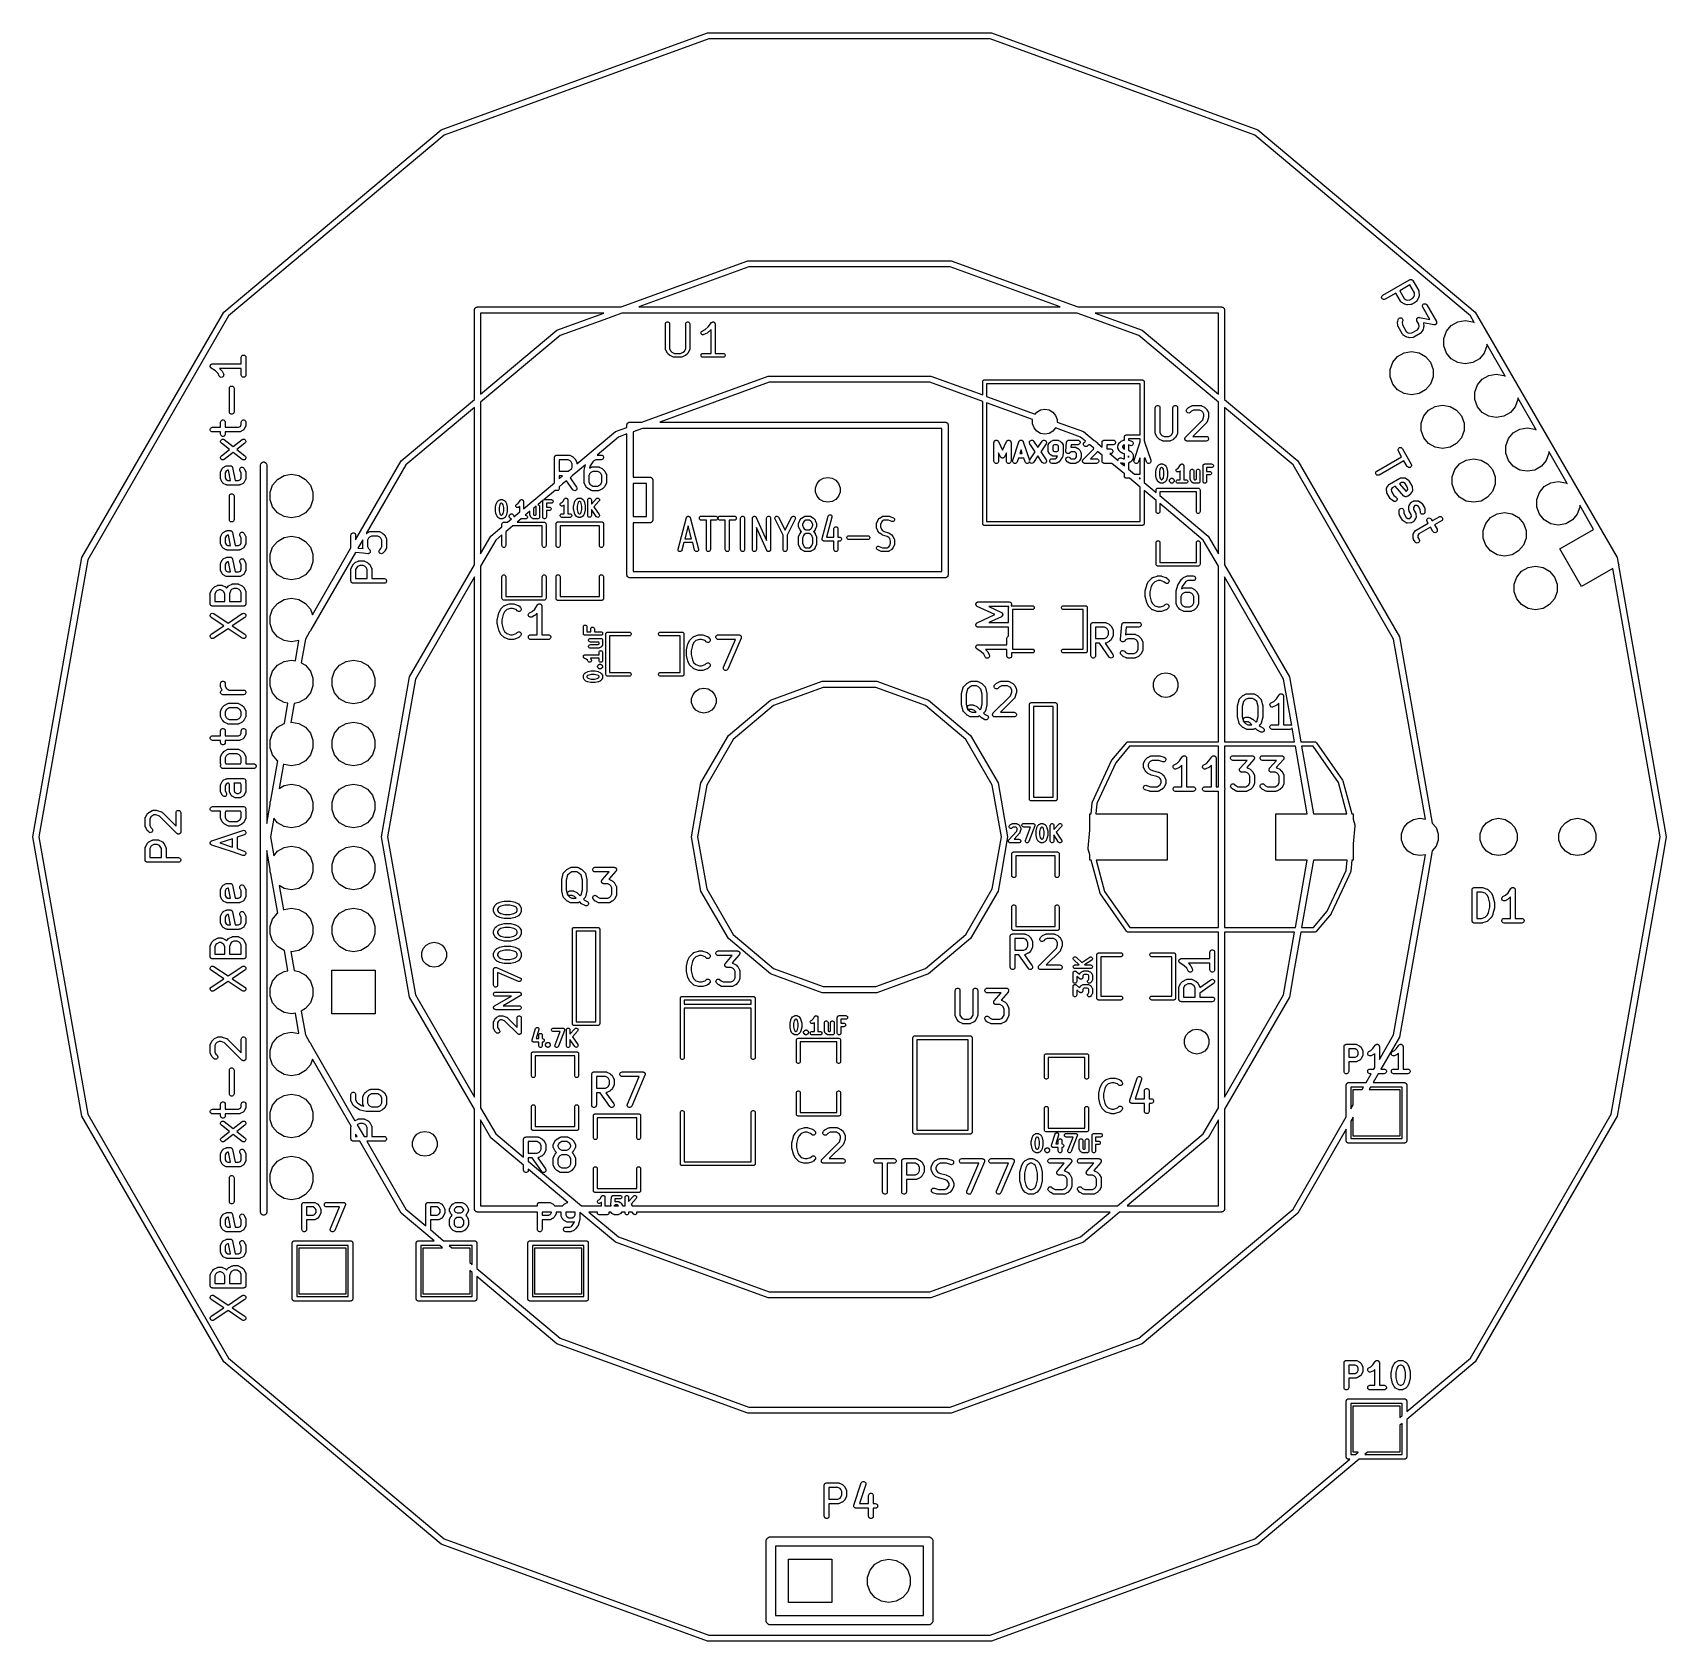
# Model space of a CAD drawing. Extents: x 173.7 to 226.3, y -126 to -74.1.
import ezdxf

# ---------------------------------------------------------------- set-up
doc = ezdxf.new("R2010")
doc.units = 0
doc.header["$MEASUREMENT"] = 0
doc.layers.add('BLACK', color=7, linetype='CONTINUOUS')

msp = doc.modelspace()

# ---------------------------------------------------------------- linework, layer by layer
at = {"layer": 'Black'}
for p, q in [((186.825, -77.1802), (195.424, -74.0503)), ((195.459, -74.2473), (186.925, -77.3534)), ((195.424, -74.0503), (204.576, -74.0503)), ((204.541, -74.2473), (195.459, -74.2473)), ((213.075, -77.3534), (204.541, -74.2473)), ((204.576, -74.0503), (213.175, -77.1802)), ((179.815, -83.0625), (186.825, -77.1802)), ((186.925, -77.3534), (179.968, -83.1911)), ((220.032, -83.1911), (213.075, -77.3534)), ((213.175, -77.1802), (220.185, -83.0625)), ((192.629, -82.9), (196.722, -81.4101)), ((196.757, -81.6071), (193.205, -82.9)), ((196.722, -81.4101), (203.278, -81.4101)), ((203.243, -81.6071), (196.757, -81.6071)), ((206.795, -82.9), (203.243, -81.6071)), ((203.278, -81.4101), (207.371, -82.9)), ((217.202, -82.522), (218.068, -82.022)), ((218.078, -82.1894), (217.754, -82.3763)), ((218.068, -82.022), (218.074, -82.0198)), ((218.074, -82.0198), (218.08, -82.0165)), ((218.222, -82.4391), (218.078, -82.1894)), ((218.08, -82.0165), (218.086, -82.0154)), ((218.086, -82.0154), (218.092, -82.0131)), ((218.092, -82.0131), (218.099, -82.0131)), ((218.099, -82.0131), (218.105, -82.012)), ((218.105, -82.012), (218.112, -82.0131)), ((218.112, -82.0131), (218.118, -82.0131)), ((218.118, -82.0131), (218.124, -82.0154)), ((218.124, -82.0154), (218.131, -82.0165)), ((218.131, -82.0165), (218.137, -82.0198)), ((218.137, -82.0198), (218.143, -82.022)), ((218.143, -82.022), (218.148, -82.0262)), ((218.148, -82.0262), (218.153, -82.0295)), ((218.153, -82.0295), (218.158, -82.0346)), ((218.158, -82.0346), (218.163, -82.0388)), ((218.163, -82.0388), (218.166, -82.0445)), ((218.166, -82.0445), (218.17, -82.0495)), ((218.17, -82.0495), (218.361, -82.3794)), ((217.164, -82.587), (217.169, -82.5613)), ((217.169, -82.6126), (217.164, -82.587)), ((217.169, -82.5613), (217.182, -82.5388)), ((217.182, -82.6352), (217.169, -82.6126)), ((217.182, -82.5388), (217.202, -82.522)), ((217.202, -82.6519), (217.182, -82.6352)), ((217.226, -82.6608), (217.202, -82.6519)), ((217.252, -82.6608), (217.226, -82.6608)), ((217.277, -82.6519), (217.252, -82.6608)), ((217.624, -82.4513), (217.277, -82.6519)), ((217.777, -82.7163), (217.624, -82.4513)), ((217.754, -82.3763), (217.898, -82.626)), ((217.78, -82.7196), (217.777, -82.7163)), ((217.782, -82.7235), (217.78, -82.7196)), ((217.788, -82.7295), (217.782, -82.7235)), ((217.794, -82.7363), (217.788, -82.7295)), ((217.798, -82.7384), (217.794, -82.7363)), ((217.801, -82.7414), (217.798, -82.7384)), ((217.898, -82.626), (217.962, -82.6682)), ((217.962, -82.6682), (218.004, -82.6793)), ((218.004, -82.6793), (218.08, -82.6747)), ((218.08, -82.6747), (218.173, -82.621)), ((218.173, -82.621), (218.215, -82.5571)), ((218.215, -82.5571), (218.226, -82.5155)), ((218.226, -82.5155), (218.222, -82.4391)), ((218.271, -82.7373), (218.267, -82.7393)), ((218.277, -82.7309), (218.271, -82.7373)), ((218.283, -82.7253), (218.277, -82.7309)), ((218.286, -82.7216), (218.283, -82.7253)), ((218.289, -82.7184), (218.286, -82.7216)), ((218.347, -82.6296), (218.289, -82.7184)), ((218.352, -82.6185), (218.347, -82.6296)), ((218.357, -82.6076), (218.352, -82.6185)), ((218.375, -82.5426), (218.357, -82.6076)), ((218.361, -82.3794), (218.362, -82.3835)), ((218.362, -82.3835), (218.364, -82.3871)), ((218.364, -82.3871), (218.367, -82.3956)), ((218.367, -82.3956), (218.37, -82.4039)), ((218.37, -82.4039), (218.37, -82.4082)), ((218.37, -82.4082), (218.371, -82.4124)), ((218.371, -82.4124), (218.377, -82.5187)), ((218.376, -82.5306), (218.375, -82.5426)), ((218.377, -82.5187), (218.376, -82.5306)), ((175.239, -90.9878), (179.815, -83.0625)), ((179.968, -83.1911), (175.427, -91.0562)), ((187.9, -83), (187.902, -82.9914)), ((187.9, -85.8858), (187.9, -83)), ((187.902, -82.9826), (187.905, -82.9744)), ((187.902, -82.9914), (187.902, -82.9826)), ((187.905, -82.9744), (187.906, -82.9658)), ((187.906, -82.9658), (187.91, -82.9582)), ((187.91, -82.9582), (187.913, -82.95)), ((187.913, -82.95), (187.919, -82.9433)), ((187.919, -82.9433), (187.923, -82.9357)), ((187.923, -82.9357), (187.93, -82.9301)), ((187.93, -82.9301), (187.936, -82.9234)), ((187.936, -82.9234), (187.943, -82.919)), ((187.943, -82.919), (187.95, -82.9134)), ((187.95, -82.9134), (187.958, -82.9104)), ((187.958, -82.9104), (187.966, -82.906)), ((187.966, -82.906), (187.974, -82.9045)), ((187.974, -82.9045), (187.983, -82.9015)), ((187.983, -82.9015), (187.991, -82.9015)), ((187.991, -82.9015), (188, -82.9)), ((188, -82.9), (192.629, -82.9)), ((192.079, -83.1), (188.1, -83.1)), ((188.1, -83.1), (188.1, -85.7179)), ((190.562, -83.6523), (192.079, -83.1)), ((192.655, -83.1), (192.079, -83.3096)), ((207.345, -83.1), (192.655, -83.1)), ((193.205, -82.9), (206.795, -82.9)), ((209.338, -83.8255), (207.345, -83.1)), ((207.371, -82.9), (212, -82.9)), ((211.9, -83.1), (207.921, -83.1)), ((207.921, -83.1), (209.438, -83.6523)), ((211.9, -85.7179), (211.9, -83.1)), ((212, -82.9), (212.009, -82.9015)), ((212.009, -82.9015), (212.017, -82.9015)), ((212.017, -82.9015), (212.026, -82.9045)), ((212.026, -82.9045), (212.034, -82.906)), ((212.034, -82.906), (212.042, -82.9104)), ((212.042, -82.9104), (212.05, -82.9134)), ((212.05, -82.9134), (212.057, -82.919)), ((212.057, -82.919), (212.064, -82.9234)), ((212.064, -82.9234), (212.07, -82.9301)), ((212.07, -82.9301), (212.077, -82.9357)), ((212.077, -82.9357), (212.081, -82.9433)), ((212.081, -82.9433), (212.087, -82.95)), ((212.087, -82.95), (212.09, -82.9582)), ((212.09, -82.9582), (212.094, -82.9658)), ((212.094, -82.9658), (212.095, -82.9744)), ((212.095, -82.9744), (212.098, -82.9826)), ((212.098, -82.9826), (212.098, -82.9914)), ((212.098, -82.9914), (212.1, -83)), ((212.1, -83), (212.1, -85.8858)), ((217.713, -83.2799), (217.731, -83.2615)), ((217.731, -83.2615), (217.755, -83.2505)), ((217.755, -83.2505), (217.781, -83.2482)), ((217.781, -83.2482), (217.806, -83.2549)), ((217.89, -82.8001), (217.801, -82.7414)), ((217.806, -83.2549), (217.827, -83.2699)), ((217.901, -82.8048), (217.89, -82.8001)), ((217.911, -82.8099), (217.901, -82.8048)), ((217.977, -82.8273), (217.911, -82.8099)), ((217.989, -82.8284), (217.977, -82.8273)), ((218, -82.8298), (217.989, -82.8284)), ((218.107, -82.8234), (218, -82.8298)), ((218.111, -82.8224), (218.107, -82.8234)), ((218.115, -82.8224), (218.111, -82.8224)), ((218.124, -82.8194), (218.115, -82.8224)), ((218.132, -82.8173), (218.124, -82.8194)), ((218.136, -82.815), (218.132, -82.8173)), ((218.14, -82.8135), (218.136, -82.815)), ((218.226, -82.7634), (218.14, -82.8135)), ((218.263, -82.742), (218.226, -82.7634)), ((218.267, -82.7393), (218.263, -82.742)), ((218.306, -83.2709), (218.31, -83.2653)), ((218.31, -83.2653), (218.314, -83.2591)), ((218.314, -83.2591), (218.319, -83.2554)), ((218.319, -83.2554), (218.322, -83.251)), ((218.322, -83.251), (218.329, -83.2473)), ((218.329, -83.2473), (218.334, -83.2427)), ((218.334, -83.2427), (218.34, -83.2409)), ((218.34, -83.2409), (218.345, -83.238)), ((218.345, -83.238), (218.352, -83.2367)), ((218.352, -83.2367), (218.359, -83.2343)), ((218.359, -83.2343), (218.365, -83.2344)), ((218.365, -83.2344), (218.371, -83.2334)), ((218.371, -83.2334), (218.378, -83.2347)), ((218.378, -83.2347), (218.385, -83.2349)), ((218.385, -83.2349), (218.72, -83.301)), ((218.484, -82.8575), (218.493, -82.833)), ((218.484, -82.8836), (218.484, -82.8575)), ((218.493, -82.908), (218.484, -82.8836)), ((218.493, -82.833), (218.509, -82.8131)), ((218.72, -83.301), (218.493, -82.908)), ((218.509, -82.8131), (218.532, -82.8)), ((218.532, -82.8), (218.558, -82.7955)), ((218.558, -82.7955), (218.583, -82.8001)), ((218.583, -82.8001), (218.606, -82.8131)), ((218.606, -82.8131), (218.623, -82.833)), ((218.623, -82.833), (218.932, -83.3691)), ((220.155, -83.4035), (220.032, -83.1911)), ((220.185, -83.0625), (224.761, -90.9878)), ((188.1, -85.7179), (190.562, -83.6523)), ((192.079, -83.3096), (190.662, -83.8255)), ((194.066, -83.4436), (194.069, -83.4219)), ((194.066, -84.2661), (194.066, -83.4436)), ((194.069, -83.4219), (194.08, -83.4028)), ((194.08, -83.4028), (194.097, -83.3886)), ((194.097, -83.3886), (194.118, -83.3811)), ((194.118, -83.3811), (194.14, -83.3811)), ((194.14, -83.3811), (194.161, -83.3886)), ((194.161, -83.3886), (194.178, -83.4028)), ((194.178, -83.4028), (194.189, -83.4219)), ((194.189, -83.4219), (194.193, -83.4436)), ((194.193, -83.4436), (194.193, -84.2495)), ((194.719, -83.4436), (194.723, -83.4219)), ((194.719, -84.2495), (194.719, -83.4436)), ((194.723, -83.4219), (194.734, -83.4028)), ((194.734, -83.4028), (194.751, -83.3886)), ((194.751, -83.3886), (194.771, -83.3811)), ((194.771, -83.3811), (194.793, -83.3811)), ((194.793, -83.3811), (194.814, -83.3886)), ((194.814, -83.3886), (194.831, -83.4028)), ((194.831, -83.4028), (194.842, -83.4219)), ((194.842, -83.4219), (194.846, -83.4436)), ((194.846, -83.4436), (194.846, -84.2661)), ((195.209, -83.7272), (195.215, -83.706)), ((195.211, -83.7492), (195.209, -83.7272)), ((195.219, -83.7694), (195.211, -83.7492)), ((195.215, -83.706), (195.228, -83.6882)), ((195.235, -83.7853), (195.219, -83.7694)), ((195.228, -83.6882), (195.246, -83.6759)), ((195.255, -83.7949), (195.235, -83.7853)), ((195.246, -83.6759), (195.346, -83.6315)), ((195.298, -83.7919), (195.277, -83.7973)), ((195.407, -83.7436), (195.298, -83.7919)), ((195.346, -83.6315), (195.443, -83.5455)), ((195.415, -83.7381), (195.407, -83.7436)), ((195.423, -83.733), (195.415, -83.7381)), ((195.532, -83.6362), (195.423, -83.733)), ((195.443, -83.5455), (195.548, -83.4055)), ((195.535, -83.6322), (195.532, -83.6362)), ((195.535, -84.3961), (195.535, -83.6322)), ((195.548, -83.4055), (195.549, -83.4043)), ((195.549, -83.4043), (195.55, -83.4028)), ((195.55, -83.4028), (195.557, -83.3968)), ((195.557, -83.3968), (195.564, -83.3904)), ((195.564, -83.3904), (195.566, -83.3898)), ((195.566, -83.3898), (195.567, -83.3886)), ((195.567, -83.3886), (195.576, -83.3854)), ((195.576, -83.3854), (195.584, -83.3818)), ((195.584, -83.3818), (195.586, -83.3817)), ((195.586, -83.3817), (195.588, -83.3811)), ((195.588, -83.3811), (195.597, -83.3811)), ((195.597, -83.3811), (195.606, -83.3806)), ((195.606, -83.3806), (195.608, -83.3811)), ((195.608, -83.3811), (195.61, -83.3811)), ((195.61, -83.3811), (195.618, -83.3843)), ((195.618, -83.3843), (195.627, -83.387)), ((195.627, -83.387), (195.629, -83.388)), ((195.629, -83.388), (195.63, -83.3886)), ((195.63, -83.3886), (195.638, -83.3946)), ((195.638, -83.3946), (195.645, -83.4002)), ((195.645, -83.4002), (195.646, -83.4017)), ((195.646, -83.4017), (195.647, -83.4028)), ((195.647, -83.4028), (195.652, -83.4109)), ((195.652, -83.4109), (195.657, -83.4187)), ((195.657, -83.4187), (195.658, -83.4204)), ((195.658, -83.4204), (195.658, -83.4219)), ((195.658, -83.4219), (195.66, -83.4311)), ((195.66, -83.4311), (195.662, -83.4402)), ((195.662, -83.4402), (195.662, -83.4419)), ((195.662, -83.4419), (195.662, -83.4436)), ((195.662, -83.4436), (195.662, -84.3961)), ((209.438, -83.6523), (211.9, -85.7179)), ((217.682, -83.3925), (217.683, -83.3805)), ((217.688, -83.4987), (217.682, -83.3925)), ((217.683, -83.3805), (217.684, -83.3685)), ((217.684, -83.3685), (217.702, -83.3035)), ((217.689, -83.5029), (217.688, -83.4987)), ((217.689, -83.5073), (217.689, -83.5029)), ((217.692, -83.5155), (217.689, -83.5073)), ((217.694, -83.5241), (217.692, -83.5155)), ((217.697, -83.5277), (217.694, -83.5241)), ((217.698, -83.5317), (217.697, -83.5277)), ((217.841, -83.7792), (217.698, -83.5317)), ((217.702, -83.3035), (217.713, -83.2799)), ((217.827, -83.2699), (217.842, -83.2912)), ((217.846, -83.3423), (217.832, -83.3956)), ((217.832, -83.3956), (217.837, -83.4721)), ((217.837, -83.4721), (217.962, -83.6889)), ((217.844, -83.7825), (217.841, -83.7792)), ((217.842, -83.2912), (217.849, -83.3164)), ((217.846, -83.7864), (217.844, -83.7825)), ((217.849, -83.3164), (217.846, -83.3423)), ((217.852, -83.7924), (217.846, -83.7864)), ((217.858, -83.7991), (217.852, -83.7924)), ((217.962, -83.6889), (218.026, -83.7311)), ((218.026, -83.7311), (218.067, -83.7422)), ((218.067, -83.7422), (218.144, -83.7376)), ((218.144, -83.7376), (218.319, -83.6363)), ((218.41, -83.7573), (218.204, -83.8764)), ((218.296, -83.3069), (218.297, -83.3012)), ((218.297, -83.3141), (218.296, -83.3069)), ((218.297, -83.2954), (218.299, -83.2885)), ((218.297, -83.3012), (218.297, -83.2954)), ((218.297, -83.3215), (218.297, -83.3141)), ((218.299, -83.3269), (218.297, -83.3215)), ((218.299, -83.2885), (218.301, -83.2813)), ((218.3, -83.3326), (218.299, -83.3269)), ((218.303, -83.3391), (218.3, -83.3326)), ((218.301, -83.2813), (218.304, -83.2764)), ((218.306, -83.3459), (218.303, -83.3391)), ((218.304, -83.2764), (218.306, -83.2709)), ((218.368, -83.4543), (218.306, -83.3459)), ((218.319, -83.6363), (218.362, -83.5723)), ((218.362, -83.5723), (218.373, -83.5308)), ((218.373, -83.5308), (218.368, -83.4543)), ((218.413, -83.7545), (218.41, -83.7573)), ((218.417, -83.7526), (218.413, -83.7545)), ((218.423, -83.7462), (218.417, -83.7526)), ((218.43, -83.7406), (218.423, -83.7462)), ((218.432, -83.7368), (218.43, -83.7406)), ((218.435, -83.7337), (218.432, -83.7368)), ((218.493, -83.6448), (218.435, -83.7337)), ((218.498, -83.6338), (218.493, -83.6448)), ((218.503, -83.6229), (218.498, -83.6338)), ((218.521, -83.5579), (218.503, -83.6229)), ((218.853, -83.4802), (218.514, -83.4132)), ((218.514, -83.4132), (218.516, -83.4191)), ((218.516, -83.4191), (218.516, -83.4235)), ((218.516, -83.4235), (218.517, -83.4277)), ((218.517, -83.4277), (218.523, -83.534)), ((218.522, -83.5459), (218.521, -83.5579)), ((218.523, -83.534), (218.522, -83.5459)), ((218.86, -83.4804), (218.853, -83.4802)), ((218.867, -83.4816), (218.86, -83.4804)), ((218.873, -83.4806), (218.867, -83.4816)), ((218.879, -83.4808), (218.873, -83.4806)), ((218.886, -83.4784), (218.879, -83.4808)), ((218.893, -83.4771), (218.886, -83.4784)), ((218.898, -83.4742), (218.893, -83.4771)), ((218.903, -83.4724), (218.898, -83.4742)), ((218.909, -83.4678), (218.903, -83.4724)), ((218.915, -83.4641), (218.909, -83.4678)), ((218.919, -83.4597), (218.915, -83.4641)), ((218.924, -83.456), (218.919, -83.4597)), ((218.927, -83.4498), (218.924, -83.456)), ((218.932, -83.4441), (218.927, -83.4498)), ((218.932, -83.3691), (218.935, -83.376)), ((218.934, -83.4387), (218.932, -83.4441)), ((218.937, -83.4337), (218.934, -83.4387)), ((218.935, -83.376), (218.938, -83.3825)), ((218.938, -83.4265), (218.937, -83.4337)), ((218.938, -83.3825), (218.939, -83.3882)), ((218.941, -83.4197), (218.938, -83.4265)), ((218.939, -83.3882), (218.941, -83.3936)), ((218.941, -83.3936), (218.941, -83.4009)), ((218.941, -83.4009), (218.942, -83.4082)), ((218.942, -83.4082), (218.941, -83.4139)), ((218.941, -83.4139), (218.941, -83.4197)), ((219.174, -83.9139), (219.257, -83.6846)), ((219.257, -83.6846), (219.414, -83.4976)), ((219.414, -83.4976), (219.626, -83.3756)), ((219.626, -83.3756), (219.866, -83.3332)), ((219.866, -83.3332), (220.106, -83.3756)), ((220.106, -83.3756), (220.155, -83.4035)), ((190.662, -83.8255), (188.1, -85.975)), ((194.067, -84.2712), (194.066, -84.2661)), ((194.066, -84.2764), (194.067, -84.2712)), ((194.068, -84.282), (194.066, -84.2764)), ((194.069, -84.2878), (194.068, -84.282)), ((194.072, -84.2923), (194.069, -84.2878)), ((194.074, -84.2972), (194.072, -84.2923)), ((194.128, -84.394), (194.074, -84.2972)), ((194.193, -84.2495), (194.234, -84.3225)), ((194.678, -84.3225), (194.719, -84.2495)), ((194.838, -84.2972), (194.783, -84.394)), ((194.839, -84.2923), (194.838, -84.2972)), ((194.842, -84.2878), (194.839, -84.2923)), ((194.843, -84.282), (194.842, -84.2878)), ((194.845, -84.2764), (194.843, -84.282)), ((194.846, -84.2661), (194.845, -84.2712)), ((194.845, -84.2712), (194.845, -84.2764)), ((195.277, -83.7973), (195.255, -83.7949)), ((211.9, -85.975), (209.338, -83.8255)), ((217.861, -83.8013), (217.858, -83.7991)), ((217.865, -83.8043), (217.861, -83.8013)), ((217.953, -83.8629), (217.865, -83.8043)), ((217.964, -83.8677), (217.953, -83.8629)), ((217.975, -83.8728), (217.964, -83.8677)), ((218.04, -83.8902), (217.975, -83.8728)), ((218.052, -83.8913), (218.04, -83.8902)), ((218.064, -83.8926), (218.052, -83.8913)), ((218.171, -83.8863), (218.064, -83.8926)), ((218.175, -83.8853), (218.171, -83.8863)), ((218.179, -83.8853), (218.175, -83.8853)), ((218.187, -83.8823), (218.179, -83.8853)), ((218.196, -83.8802), (218.187, -83.8823)), ((218.199, -83.8778), (218.196, -83.8802)), ((218.204, -83.8764), (218.199, -83.8778)), ((219.174, -84.1579), (219.174, -83.9139)), ((219.257, -84.3872), (219.174, -84.1579)), ((220.558, -84.1579), (220.475, -84.3872)), ((221.155, -85.1356), (220.558, -84.1021)), ((220.558, -84.1021), (220.558, -84.1579)), ((179.378, -84.8047), (179.379, -84.8007)), ((179.379, -84.8136), (179.378, -84.8047)), ((179.379, -84.7965), (179.382, -84.7881)), ((179.379, -84.8007), (179.379, -84.7965)), ((179.379, -84.8225), (179.379, -84.8136)), ((179.38, -84.8265), (179.379, -84.8225)), ((179.38, -84.8306), (179.38, -84.8265)), ((179.384, -84.8386), (179.38, -84.8306)), ((179.382, -84.7881), (179.384, -84.7794)), ((179.384, -84.7794), (179.386, -84.7759)), ((179.387, -84.847), (179.384, -84.8386)), ((179.386, -84.7759), (179.387, -84.772)), ((179.387, -84.772), (179.393, -84.7652)), ((179.393, -84.7652), (179.398, -84.7577)), ((179.398, -84.7577), (179.402, -84.7553)), ((179.402, -84.7553), (179.404, -84.7521)), ((179.404, -84.7521), (179.412, -84.7476)), ((179.412, -84.7476), (179.419, -84.7423)), ((179.419, -84.7423), (179.423, -84.7411)), ((179.423, -84.7411), (179.427, -84.739)), ((179.427, -84.739), (179.436, -84.7375)), ((179.436, -84.7375), (179.444, -84.735)), ((179.444, -84.735), (179.448, -84.7352)), ((179.448, -84.7352), (179.452, -84.7345)), ((179.452, -84.7345), (180.377, -84.7345)), ((180.377, -84.5238), (180.382, -84.4982)), ((180.377, -84.7345), (180.377, -84.5238)), ((180.382, -84.4982), (180.395, -84.4756)), ((180.395, -84.4756), (180.415, -84.4589)), ((180.415, -84.4589), (180.439, -84.4499)), ((180.439, -84.4499), (180.465, -84.4499)), ((180.465, -84.4499), (180.49, -84.4589)), ((180.49, -84.4589), (180.51, -84.4756)), ((180.51, -84.4756), (180.523, -84.4982)), ((180.523, -84.4982), (180.527, -84.5238)), ((180.527, -84.5238), (180.527, -85.0952)), ((194.135, -84.4021), (194.128, -84.394)), ((194.141, -84.4103), (194.135, -84.4021)), ((194.196, -84.4587), (194.141, -84.4103)), ((194.204, -84.4638), (194.196, -84.4587)), ((194.212, -84.4693), (194.204, -84.4638)), ((194.321, -84.5176), (194.212, -84.4693)), ((194.234, -84.3225), (194.273, -84.3572)), ((194.273, -84.3572), (194.36, -84.3961)), ((194.323, -84.5182), (194.321, -84.5176)), ((194.325, -84.5193), (194.323, -84.5182)), ((194.334, -84.5208), (194.325, -84.5193)), ((194.342, -84.523), (194.334, -84.5208)), ((194.345, -84.5227), (194.342, -84.523)), ((194.347, -84.5231), (194.345, -84.5227)), ((194.565, -84.5231), (194.347, -84.5231)), ((194.36, -84.3961), (194.551, -84.3961)), ((194.551, -84.3961), (194.639, -84.3572)), ((194.567, -84.5227), (194.565, -84.5231)), ((194.569, -84.523), (194.567, -84.5227)), ((194.578, -84.5208), (194.569, -84.523)), ((194.586, -84.5193), (194.578, -84.5208)), ((194.588, -84.5182), (194.586, -84.5193)), ((194.59, -84.5176), (194.588, -84.5182)), ((194.699, -84.4693), (194.59, -84.5176)), ((194.639, -84.3572), (194.678, -84.3225)), ((194.707, -84.4638), (194.699, -84.4693)), ((194.716, -84.4587), (194.707, -84.4638)), ((194.77, -84.4103), (194.716, -84.4587)), ((194.777, -84.4021), (194.77, -84.4103)), ((194.783, -84.394), (194.777, -84.4021)), ((195.21, -84.4486), (195.217, -84.4279)), ((195.21, -84.4706), (195.21, -84.4486)), ((195.217, -84.4914), (195.21, -84.4706)), ((195.217, -84.4279), (195.231, -84.411)), ((195.231, -84.5083), (195.217, -84.4914)), ((195.231, -84.411), (195.25, -84.3999)), ((195.25, -84.5193), (195.231, -84.5083)), ((195.25, -84.3999), (195.272, -84.3961)), ((195.272, -84.5231), (195.25, -84.5193)), ((195.272, -84.3961), (195.535, -84.3961)), ((195.925, -84.5231), (195.272, -84.5231)), ((195.662, -84.3961), (195.925, -84.3961)), ((195.925, -84.3961), (195.947, -84.3999)), ((195.947, -84.5193), (195.925, -84.5231)), ((195.947, -84.3999), (195.966, -84.411)), ((195.966, -84.5083), (195.947, -84.5193)), ((195.966, -84.411), (195.98, -84.4279)), ((195.98, -84.4914), (195.966, -84.5083)), ((195.98, -84.4279), (195.988, -84.4486)), ((195.988, -84.4706), (195.98, -84.4914)), ((195.988, -84.4486), (195.988, -84.4706)), ((217.442, -84.9139), (217.525, -84.6846)), ((217.525, -84.6846), (217.682, -84.4976)), ((217.682, -84.4976), (217.894, -84.3756)), ((217.894, -84.3756), (218.134, -84.3332)), ((218.134, -84.3332), (218.374, -84.3756)), ((218.374, -84.3756), (218.586, -84.4976)), ((218.586, -84.4976), (218.743, -84.6846)), ((218.743, -84.6846), (218.826, -84.9139)), ((219.414, -84.5742), (219.257, -84.3872)), ((219.626, -84.6962), (219.414, -84.5742)), ((219.866, -84.7386), (219.626, -84.6962)), ((220.106, -84.6962), (219.866, -84.7386)), ((220.318, -84.5742), (220.106, -84.6962)), ((220.475, -84.3872), (220.318, -84.5742)), ((179.39, -84.8502), (179.387, -84.847)), ((179.392, -84.8539), (179.39, -84.8502)), ((179.398, -84.8601), (179.392, -84.8539)), ((179.404, -84.867), (179.398, -84.8601)), ((179.408, -84.8691), (179.404, -84.867)), ((179.411, -84.8719), (179.408, -84.8691)), ((179.547, -84.963), (179.411, -84.8719)), ((179.629, -85.0444), (179.547, -84.963)), ((179.671, -85.1288), (179.629, -85.0444)), ((179.687, -85.1497), (179.671, -85.1288)), ((180.377, -84.8845), (179.681, -84.8845)), ((179.681, -84.8845), (179.744, -84.947)), ((179.708, -85.1641), (179.687, -85.1497)), ((179.734, -85.1701), (179.708, -85.1641)), ((179.759, -85.1671), (179.734, -85.1701)), ((179.744, -84.947), (179.75, -84.9568)), ((179.75, -84.9568), (179.758, -84.9665)), ((179.758, -84.9665), (179.805, -85.0617)), ((179.783, -85.1555), (179.759, -85.1671)), ((179.801, -85.1366), (179.783, -85.1555)), ((179.811, -85.1127), (179.801, -85.1366)), ((179.805, -85.0617), (179.813, -85.0867)), ((179.813, -85.0867), (179.811, -85.1127)), ((180.377, -85.0952), (180.377, -84.8845)), ((180.382, -85.1209), (180.377, -85.0952)), ((180.395, -85.1434), (180.382, -85.1209)), ((180.415, -85.1602), (180.395, -85.1434)), ((180.439, -85.1691), (180.415, -85.1602)), ((180.465, -85.1691), (180.439, -85.1691)), ((180.49, -85.1602), (180.465, -85.1691)), ((180.51, -85.1434), (180.49, -85.1602)), ((180.523, -85.1209), (180.51, -85.1434)), ((180.527, -85.0952), (180.523, -85.1209)), ((193.302, -86.6124), (197.378, -85.1291)), ((197.413, -85.326), (193.878, -86.6124)), ((197.378, -85.1291), (202.622, -85.1291)), ((202.587, -85.326), (197.413, -85.326)), ((204.296, -85.9481), (202.587, -85.326)), ((202.622, -85.1291), (204.296, -85.7385)), ((204.296, -85.314), (204.297, -85.3085)), ((204.296, -85.7385), (204.296, -85.314)), ((204.297, -85.303), (204.299, -85.2977)), ((204.297, -85.3085), (204.297, -85.303)), ((204.299, -85.2977), (204.3, -85.2923)), ((204.3, -85.2923), (204.303, -85.2875)), ((204.303, -85.2875), (204.305, -85.2822)), ((204.305, -85.2822), (204.309, -85.278)), ((204.309, -85.278), (204.311, -85.2732)), ((204.311, -85.2732), (204.316, -85.2696)), ((204.316, -85.2696), (204.319, -85.2654)), ((204.319, -85.2654), (204.324, -85.2626)), ((204.324, -85.2626), (204.328, -85.259)), ((204.328, -85.259), (204.333, -85.2571)), ((204.333, -85.2571), (204.338, -85.2543)), ((204.338, -85.2543), (204.344, -85.2534)), ((204.344, -85.2534), (204.349, -85.2515)), ((204.349, -85.2515), (204.355, -85.2515)), ((204.355, -85.2515), (204.36, -85.2505)), ((204.36, -85.2505), (209.44, -85.2505)), ((209.44, -85.2505), (209.445, -85.2515)), ((209.445, -85.2515), (209.451, -85.2515)), ((209.451, -85.2515), (209.456, -85.2534)), ((209.456, -85.2534), (209.462, -85.2543)), ((209.462, -85.2543), (209.467, -85.2571)), ((209.467, -85.2571), (209.472, -85.259)), ((209.472, -85.259), (209.476, -85.2626)), ((209.476, -85.2626), (209.481, -85.2654)), ((209.481, -85.2654), (209.484, -85.2696)), ((209.484, -85.2696), (209.489, -85.2732)), ((209.489, -85.2732), (209.491, -85.278)), ((209.491, -85.278), (209.495, -85.2822)), ((209.495, -85.2822), (209.497, -85.2875)), ((209.497, -85.2875), (209.5, -85.2923)), ((209.5, -85.2923), (209.501, -85.2977)), ((209.501, -85.2977), (209.503, -85.303)), ((209.503, -85.303), (209.503, -85.3085)), ((209.503, -85.3085), (209.504, -85.314)), ((209.504, -85.314), (209.504, -87.2196)), ((217.442, -85.1579), (217.442, -84.9139)), ((217.525, -85.3872), (217.442, -85.1579)), ((218.826, -85.1579), (218.743, -85.3872)), ((218.826, -84.9139), (218.826, -85.1579)), ((220.257, -85.4166), (220.414, -85.2297)), ((220.414, -85.2297), (220.626, -85.1077)), ((220.626, -85.1077), (220.866, -85.0653)), ((220.866, -85.0653), (221.106, -85.1077)), ((221.106, -85.1077), (221.155, -85.1356)), ((179.996, -85.5238), (180.001, -85.4982)), ((179.996, -86.2857), (179.996, -85.5238)), ((180.001, -85.4982), (180.014, -85.4756)), ((180.014, -85.4756), (180.034, -85.4589)), ((180.034, -85.4589), (180.058, -85.4499)), ((180.058, -85.4499), (180.084, -85.4499)), ((180.084, -85.4499), (180.109, -85.4589)), ((180.109, -85.4589), (180.129, -85.4756)), ((180.129, -85.4756), (180.142, -85.4982)), ((180.142, -85.4982), (180.146, -85.5238)), ((180.146, -85.5238), (180.146, -86.2857)), ((185.54, -87.8663), (187.9, -85.8858)), ((209.376, -85.3775), (204.423, -85.3775)), ((204.423, -85.3775), (204.423, -85.7847)), ((204.423, -85.7847), (205.99, -86.3547)), ((209.376, -87.0285), (209.376, -85.3775)), ((212.1, -85.8858), (214.46, -87.8663)), ((217.682, -85.5742), (217.525, -85.3872)), ((217.894, -85.6962), (217.682, -85.5742)), ((218.134, -85.7386), (217.894, -85.6962)), ((218.374, -85.6962), (218.134, -85.7386)), ((218.586, -85.5742), (218.374, -85.6962)), ((218.743, -85.3872), (218.586, -85.5742)), ((220.174, -85.6459), (220.257, -85.4166)), ((220.174, -85.89), (220.174, -85.6459)), ((220.257, -86.1193), (220.174, -85.89)), ((221.558, -85.89), (221.475, -86.1193)), ((222.155, -86.8676), (221.558, -85.8341)), ((221.558, -85.8341), (221.558, -85.89)), ((180.001, -86.3114), (179.996, -86.2857)), ((180.014, -86.3339), (180.001, -86.3114)), ((180.034, -86.3507), (180.014, -86.3339)), ((180.058, -86.3596), (180.034, -86.3507)), ((180.084, -86.3596), (180.058, -86.3596)), ((180.109, -86.3507), (180.084, -86.3596)), ((180.129, -86.3339), (180.109, -86.3507)), ((180.142, -86.3114), (180.129, -86.3339)), ((180.146, -86.2857), (180.142, -86.3114)), ((187.9, -86.1429), (185.693, -87.9949)), ((187.9, -91.216), (187.9, -86.1429)), ((188.1, -85.975), (188.1, -90.8696)), ((204.296, -89.886), (204.296, -85.9481)), ((205.905, -86.5334), (204.423, -85.9943)), ((204.423, -85.9943), (204.423, -89.8225)), ((205.99, -86.3547), (206.042, -86.2924)), ((206.042, -86.2924), (206.163, -86.2227)), ((206.163, -86.2227), (206.3, -86.1985)), ((206.3, -86.1985), (206.437, -86.2227)), ((206.437, -86.2227), (206.558, -86.2924)), ((206.558, -86.2924), (206.648, -86.3992)), ((206.648, -86.3992), (206.695, -86.5303)), ((209.863, -86.1524), (209.868, -86.1267)), ((209.863, -86.9619), (209.863, -86.1524)), ((209.868, -86.1267), (209.881, -86.1042)), ((209.881, -86.1042), (209.901, -86.0874)), ((209.901, -86.0874), (209.925, -86.0785)), ((209.925, -86.0785), (209.951, -86.0785)), ((209.951, -86.0785), (209.976, -86.0874)), ((209.976, -86.0874), (209.996, -86.1042)), ((209.996, -86.1042), (210.009, -86.1267)), ((210.009, -86.1267), (210.013, -86.1524)), ((210.013, -86.1524), (210.013, -86.9442)), ((210.435, -86.1524), (210.439, -86.1267)), ((210.435, -86.9442), (210.435, -86.1524)), ((210.439, -86.1267), (210.452, -86.1042)), ((210.452, -86.1042), (210.472, -86.0874)), ((210.472, -86.0874), (210.496, -86.0785)), ((210.496, -86.0785), (210.523, -86.0785)), ((210.523, -86.0785), (210.547, -86.0874)), ((210.547, -86.0874), (210.567, -86.1042)), ((210.567, -86.1042), (210.58, -86.1267)), ((210.58, -86.1267), (210.585, -86.1524)), ((210.585, -86.1524), (210.585, -86.9619)), ((210.863, -86.2411), (210.87, -86.2159)), ((210.866, -86.267), (210.863, -86.2411)), ((210.877, -86.2906), (210.866, -86.267)), ((210.87, -86.2159), (210.885, -86.1946)), ((210.895, -86.3091), (210.877, -86.2906)), ((210.885, -86.1946), (210.933, -86.147)), ((210.919, -86.3201), (210.895, -86.3091)), ((210.945, -86.3223), (210.919, -86.3201)), ((210.933, -86.147), (210.943, -86.1401)), ((210.943, -86.1401), (210.952, -86.1329)), ((210.97, -86.3156), (210.945, -86.3223)), ((210.952, -86.1329), (211.047, -86.0853)), ((210.991, -86.3007), (210.97, -86.3156)), ((211.03, -86.2616), (210.991, -86.3007)), ((211.099, -86.2274), (211.03, -86.2616)), ((211.047, -86.0853), (211.052, -86.0841)), ((211.052, -86.0841), (211.055, -86.0819)), ((211.055, -86.0819), (211.064, -86.0804)), ((211.064, -86.0804), (211.072, -86.0779)), ((211.072, -86.0779), (211.077, -86.0781)), ((211.077, -86.0781), (211.081, -86.0774)), ((211.081, -86.0774), (211.319, -86.0774)), ((211.301, -86.2274), (211.099, -86.2274)), ((211.37, -86.2616), (211.301, -86.2274)), ((211.319, -86.0774), (211.323, -86.0781)), ((211.323, -86.0781), (211.328, -86.0779)), ((211.328, -86.0779), (211.336, -86.0804)), ((211.336, -86.0804), (211.345, -86.0819)), ((211.345, -86.0819), (211.348, -86.0841)), ((211.348, -86.0841), (211.353, -86.0853)), ((211.353, -86.0853), (211.448, -86.1329)), ((211.4, -86.292), (211.37, -86.2616)), ((211.396, -86.5404), (211.435, -86.4259)), ((211.435, -86.3606), (211.4, -86.292)), ((211.435, -86.4259), (211.435, -86.3606)), ((211.448, -86.1329), (211.457, -86.1401)), ((211.457, -86.1401), (211.467, -86.147)), ((211.467, -86.147), (211.515, -86.1946)), ((211.515, -86.1946), (211.522, -86.2044)), ((211.522, -86.2044), (211.529, -86.2141)), ((211.529, -86.2141), (211.577, -86.3093)), ((211.577, -86.3093), (211.578, -86.3135)), ((211.578, -86.3135), (211.58, -86.3172)), ((211.58, -86.3172), (211.582, -86.3259)), ((211.582, -86.3259), (211.584, -86.3343)), ((211.584, -86.3343), (211.584, -86.3386)), ((211.584, -86.3386), (211.585, -86.3429)), ((211.585, -86.3429), (211.585, -86.4381)), ((211.9, -90.8696), (211.9, -85.975)), ((214.307, -87.9949), (212.1, -86.1429)), ((212.1, -86.1429), (212.1, -91.216)), ((218.442, -86.6459), (218.525, -86.4166)), ((218.525, -86.4166), (218.682, -86.2297)), ((218.682, -86.2297), (218.894, -86.1077)), ((218.894, -86.1077), (219.134, -86.0653)), ((219.134, -86.0653), (219.374, -86.1077)), ((219.374, -86.1077), (219.586, -86.2297)), ((219.586, -86.2297), (219.743, -86.4166)), ((219.743, -86.4166), (219.826, -86.6459)), ((220.414, -86.3062), (220.257, -86.1193)), ((220.626, -86.4282), (220.414, -86.3062)), ((221.318, -86.3062), (221.106, -86.4282)), ((221.475, -86.1193), (221.318, -86.3062)), ((179.379, -86.8441), (179.387, -86.8196)), ((179.379, -86.8702), (179.379, -86.8441)), ((179.387, -86.8946), (179.379, -86.8702)), ((179.387, -86.8196), (179.404, -86.7997)), ((179.404, -86.9146), (179.387, -86.8946)), ((179.404, -86.7997), (179.427, -86.7867)), ((179.427, -86.9276), (179.404, -86.9146)), ((179.427, -86.7867), (179.452, -86.7821)), ((179.452, -86.9321), (179.427, -86.9276)), ((179.452, -86.7821), (179.711, -86.7821)), ((179.711, -86.9321), (179.452, -86.9321)), ((179.711, -86.619), (179.715, -86.5934)), ((179.711, -86.7821), (179.711, -86.619)), ((179.711, -87), (179.711, -86.9321)), ((179.715, -86.5934), (179.728, -86.5708)), ((179.728, -86.5708), (179.748, -86.5541)), ((179.748, -86.5541), (179.773, -86.5452)), ((179.773, -86.5452), (179.799, -86.5452)), ((179.799, -86.5452), (179.823, -86.5541)), ((179.823, -86.5541), (179.843, -86.5708)), ((179.843, -86.5708), (179.856, -86.5934)), ((179.856, -86.5934), (179.861, -86.619)), ((179.861, -86.619), (179.861, -86.7821)), ((179.861, -86.7821), (180.292, -86.7821)), ((180.31, -86.9321), (179.861, -86.9321)), ((179.861, -86.9321), (179.861, -87)), ((180.292, -86.7821), (180.349, -86.7536)), ((180.314, -86.9314), (180.31, -86.9321)), ((180.318, -86.9317), (180.314, -86.9314)), ((180.327, -86.9291), (180.318, -86.9317)), ((180.335, -86.9276), (180.327, -86.9291)), ((180.339, -86.9255), (180.335, -86.9276)), ((180.343, -86.9242), (180.339, -86.9255)), ((180.438, -86.8766), (180.343, -86.9242)), ((180.349, -86.7536), (180.377, -86.6966)), ((180.377, -86.619), (180.382, -86.5934)), ((180.377, -86.6966), (180.377, -86.619)), ((180.382, -86.5934), (180.395, -86.5708)), ((180.395, -86.5708), (180.415, -86.5541)), ((180.415, -86.5541), (180.439, -86.5452)), ((180.447, -86.87), (180.438, -86.8766)), ((180.439, -86.5452), (180.465, -86.5452)), ((180.456, -86.864), (180.447, -86.87)), ((180.458, -86.8623), (180.456, -86.864)), ((180.459, -86.8611), (180.458, -86.8623)), ((180.465, -86.8519), (180.459, -86.8611)), ((180.465, -86.5452), (180.49, -86.5541)), ((180.472, -86.8431), (180.465, -86.8519)), ((180.519, -86.7478), (180.472, -86.8431)), ((180.49, -86.5541), (180.51, -86.5708)), ((180.51, -86.5708), (180.523, -86.5934)), ((180.521, -86.7437), (180.519, -86.7478)), ((180.523, -86.7399), (180.521, -86.7437)), ((180.523, -86.5934), (180.527, -86.619)), ((180.524, -86.7313), (180.523, -86.7399)), ((180.527, -86.7229), (180.524, -86.7313)), ((180.527, -86.619), (180.527, -86.7143)), ((180.527, -86.7143), (180.527, -86.7185)), ((180.527, -86.7185), (180.527, -86.7229)), ((191.208, -87.9645), (192.45, -86.9227)), ((192.45, -86.9227), (192.818, -86.7886)), ((192.818, -86.714), (192.82, -86.7052)), ((192.818, -86.7886), (192.818, -86.714)), ((192.82, -86.6964), (192.823, -86.688)), ((192.82, -86.7052), (192.82, -86.6964)), ((192.823, -86.688), (192.825, -86.6793)), ((192.825, -86.6793), (192.829, -86.6716)), ((192.829, -86.6716), (192.832, -86.6632)), ((192.832, -86.6632), (192.838, -86.6564)), ((192.838, -86.6564), (192.842, -86.6487)), ((192.842, -86.6487), (192.849, -86.643)), ((192.849, -86.643), (192.855, -86.6362)), ((192.855, -86.6362), (192.862, -86.6317)), ((192.862, -86.6317), (192.869, -86.626)), ((192.869, -86.626), (192.878, -86.623)), ((192.878, -86.623), (192.885, -86.6185)), ((192.885, -86.6185), (192.894, -86.617)), ((192.894, -86.617), (192.902, -86.6139)), ((192.902, -86.6139), (192.911, -86.6139)), ((192.911, -86.6139), (192.92, -86.6124)), ((192.92, -86.6124), (193.302, -86.6124)), ((193.32, -86.8156), (193.022, -86.9242)), ((193.022, -86.9242), (193.022, -88.3904)), ((202.978, -86.8156), (193.32, -86.8156)), ((193.878, -86.6124), (203.08, -86.6124)), ((202.978, -91.4384), (202.978, -86.8156)), ((203.08, -86.6124), (203.089, -86.6139)), ((203.089, -86.6139), (203.098, -86.6139)), ((203.098, -86.6139), (203.106, -86.617)), ((203.106, -86.617), (203.115, -86.6185)), ((203.115, -86.6185), (203.122, -86.623)), ((203.122, -86.623), (203.131, -86.626)), ((203.131, -86.626), (203.138, -86.6317)), ((203.138, -86.6317), (203.145, -86.6362)), ((203.145, -86.6362), (203.151, -86.643)), ((203.151, -86.643), (203.158, -86.6487)), ((203.158, -86.6487), (203.162, -86.6564)), ((203.162, -86.6564), (203.168, -86.6632)), ((203.168, -86.6632), (203.171, -86.6716)), ((203.171, -86.6716), (203.175, -86.6793)), ((203.175, -86.6793), (203.177, -86.688)), ((203.177, -86.688), (203.18, -86.6964)), ((203.18, -86.6964), (203.18, -86.7052)), ((203.18, -86.7052), (203.182, -86.714)), ((203.182, -86.714), (203.182, -91.54)), ((205.905, -86.6697), (205.905, -86.5334)), ((205.952, -86.8008), (205.905, -86.6697)), ((206.042, -86.9076), (205.952, -86.8008)), ((206.163, -86.9773), (206.042, -86.9076)), ((206.558, -86.9076), (206.437, -86.9773)), ((206.646, -86.8031), (206.558, -86.9076)), ((207.45, -87.0959), (206.646, -86.8031)), ((206.695, -86.5303), (206.695, -86.6116)), ((206.695, -86.6116), (207.55, -86.9227)), ((207.55, -86.9227), (207.889, -87.2071)), ((210.013, -86.9442), (210.047, -87.0127)), ((210.4, -87.0127), (210.435, -86.9442)), ((210.837, -87.0993), (211.396, -86.5404)), ((211.515, -86.634), (211.072, -87.0774)), ((211.517, -86.6304), (211.515, -86.634)), ((211.521, -86.6276), (211.517, -86.6304)), ((211.525, -86.6199), (211.521, -86.6276)), ((211.53, -86.6126), (211.525, -86.6199)), ((211.531, -86.6085), (211.53, -86.6126)), ((211.533, -86.6047), (211.531, -86.6085)), ((211.581, -86.4618), (211.533, -86.6047)), ((211.582, -86.4499), (211.581, -86.4618)), ((211.585, -86.4381), (211.582, -86.4499)), ((218.442, -86.89), (218.442, -86.6459)), ((218.525, -87.1193), (218.442, -86.89)), ((219.826, -86.89), (219.743, -87.1193)), ((219.826, -86.6459), (219.826, -86.89)), ((220.866, -86.4706), (220.626, -86.4282)), ((221.106, -86.4282), (220.866, -86.4706)), ((221.414, -86.9617), (221.626, -86.8397)), ((221.626, -86.8397), (221.866, -86.7973)), ((221.866, -86.7973), (222.106, -86.8397)), ((222.106, -86.8397), (222.155, -86.8676)), ((179.715, -87.0257), (179.711, -87)), ((179.711, -87.2275), (179.72, -87.2027)), ((179.712, -87.2535), (179.711, -87.2275)), ((179.722, -87.2777), (179.712, -87.2535)), ((179.728, -87.0482), (179.715, -87.0257)), ((179.72, -87.2027), (179.736, -87.1822)), ((179.739, -87.2971), (179.722, -87.2777)), ((179.748, -87.065), (179.728, -87.0482)), ((179.736, -87.1822), (179.758, -87.1685)), ((179.998, -87.5), (179.739, -87.2971)), ((179.773, -87.0739), (179.748, -87.065)), ((179.758, -87.1685), (179.783, -87.1631)), ((179.799, -87.0739), (179.773, -87.0739)), ((179.783, -87.1631), (179.809, -87.1668)), ((179.823, -87.065), (179.799, -87.0739)), ((179.809, -87.1668), (179.832, -87.1791)), ((179.843, -87.0482), (179.823, -87.065)), ((179.832, -87.1791), (180.119, -87.4046)), ((179.856, -87.0257), (179.843, -87.0482)), ((179.861, -87), (179.856, -87.0257)), ((180.119, -87.4046), (180.406, -87.1791)), ((180.499, -87.2971), (180.24, -87.5)), ((180.406, -87.1791), (180.429, -87.1668)), ((180.429, -87.1668), (180.455, -87.1631)), ((180.455, -87.1631), (180.48, -87.1685)), ((180.48, -87.1685), (180.502, -87.1822)), ((180.516, -87.2777), (180.499, -87.2971)), ((180.502, -87.1822), (180.519, -87.2027)), ((180.526, -87.2535), (180.516, -87.2777)), ((180.519, -87.2027), (180.527, -87.2275)), ((180.527, -87.2275), (180.526, -87.2535)), ((192.55, -87.0959), (191.857, -87.6774)), ((192.818, -86.9982), (192.55, -87.0959)), ((192.818, -91.54), (192.818, -86.9982)), ((204.661, -87.2714), (204.662, -87.2618)), ((204.661, -87.8714), (204.661, -87.2714)), ((204.662, -87.2618), (204.663, -87.252)), ((204.663, -87.252), (204.665, -87.249)), ((204.665, -87.2458), (204.67, -87.2373)), ((204.665, -87.249), (204.665, -87.2458)), ((204.67, -87.2373), (204.674, -87.2284)), ((204.674, -87.2284), (204.677, -87.2261)), ((204.677, -87.2261), (204.678, -87.2232)), ((204.678, -87.2232), (204.686, -87.2169)), ((204.686, -87.2169), (204.693, -87.21)), ((204.693, -87.21), (204.696, -87.2086)), ((204.696, -87.2086), (204.698, -87.2065)), ((204.698, -87.2065), (204.707, -87.2031)), ((204.707, -87.2031), (204.716, -87.199)), ((204.716, -87.199), (204.72, -87.1987)), ((204.72, -87.1987), (204.723, -87.1976)), ((204.723, -87.1976), (204.732, -87.1976)), ((204.732, -87.1976), (204.742, -87.1967)), ((204.742, -87.1967), (204.745, -87.1976)), ((204.745, -87.1976), (204.749, -87.1976)), ((204.749, -87.1976), (204.758, -87.2009)), ((204.758, -87.2009), (204.767, -87.2034)), ((204.767, -87.2034), (204.77, -87.2053)), ((204.77, -87.2053), (204.773, -87.2065)), ((204.773, -87.2065), (204.781, -87.2128)), ((204.781, -87.2128), (204.789, -87.2184)), ((204.789, -87.2184), (204.791, -87.2211)), ((204.791, -87.2211), (204.793, -87.2232)), ((204.793, -87.2232), (204.798, -87.2317)), ((204.798, -87.2317), (204.804, -87.2397)), ((204.804, -87.2397), (204.936, -87.5226)), ((204.936, -87.5226), (205.068, -87.2397)), ((205.068, -87.2397), (205.073, -87.2317)), ((205.073, -87.2317), (205.078, -87.2232)), ((205.078, -87.2232), (205.081, -87.2211)), ((205.081, -87.2211), (205.083, -87.2184)), ((205.083, -87.2184), (205.091, -87.2128)), ((205.091, -87.2128), (205.098, -87.2065)), ((205.098, -87.2065), (205.101, -87.2053)), ((205.101, -87.2053), (205.104, -87.2034)), ((205.104, -87.2034), (205.113, -87.2009)), ((205.113, -87.2009), (205.123, -87.1976)), ((205.123, -87.1976), (205.126, -87.1976)), ((205.126, -87.1976), (205.129, -87.1967)), ((205.129, -87.1967), (205.139, -87.1976)), ((205.139, -87.1976), (205.149, -87.1976)), ((205.149, -87.1976), (205.152, -87.1987)), ((205.152, -87.1987), (205.155, -87.199)), ((205.155, -87.199), (205.164, -87.2031)), ((205.164, -87.2031), (205.173, -87.2065)), ((205.173, -87.2065), (205.176, -87.2086)), ((205.176, -87.2086), (205.179, -87.21)), ((205.179, -87.21), (205.186, -87.2169)), ((205.186, -87.2169), (205.193, -87.2232)), ((205.193, -87.2232), (205.195, -87.2261)), ((205.195, -87.2261), (205.197, -87.2284)), ((205.197, -87.2284), (205.201, -87.2373)), ((205.201, -87.2373), (205.206, -87.2458)), ((205.206, -87.2458), (205.207, -87.249)), ((205.207, -87.249), (205.208, -87.252)), ((205.208, -87.252), (205.209, -87.2618)), ((205.209, -87.2618), (205.211, -87.2714)), ((205.211, -87.2714), (205.211, -87.8714)), ((205.265, -87.8477), (205.465, -87.2477)), ((205.465, -87.2477), (205.466, -87.2459)), ((205.466, -87.2439), (205.472, -87.2345)), ((205.466, -87.2459), (205.466, -87.2439)), ((205.472, -87.2345), (205.477, -87.2248)), ((205.477, -87.2248), (205.479, -87.2234)), ((205.479, -87.2234), (205.48, -87.2217)), ((205.48, -87.2217), (205.488, -87.2148)), ((205.488, -87.2148), (205.496, -87.2075)), ((205.496, -87.2075), (205.498, -87.2068)), ((205.498, -87.2068), (205.5, -87.2055)), ((205.5, -87.2055), (205.51, -87.202)), ((205.51, -87.202), (205.521, -87.198)), ((205.521, -87.198), (205.523, -87.1979)), ((205.523, -87.1979), (205.525, -87.1972)), ((205.525, -87.1972), (205.536, -87.1975)), ((205.536, -87.1975), (205.547, -87.1972)), ((205.547, -87.1972), (205.549, -87.1979)), ((205.549, -87.1979), (205.551, -87.198)), ((205.551, -87.198), (205.561, -87.202)), ((205.561, -87.202), (205.571, -87.2055)), ((205.571, -87.2055), (205.573, -87.2068)), ((205.573, -87.2068), (205.575, -87.2075)), ((205.575, -87.2075), (205.583, -87.2148)), ((205.583, -87.2148), (205.592, -87.2217)), ((205.592, -87.2217), (205.593, -87.2234)), ((205.593, -87.2234), (205.594, -87.2248)), ((205.594, -87.2248), (205.6, -87.2345)), ((205.6, -87.2345), (205.605, -87.2439)), ((205.605, -87.2439), (205.606, -87.2459)), ((205.606, -87.2459), (205.607, -87.2477)), ((205.607, -87.2477), (205.807, -87.8477)), ((205.804, -87.2632), (205.811, -87.2382)), ((205.806, -87.2892), (205.804, -87.2632)), ((205.816, -87.313), (205.806, -87.2892)), ((205.811, -87.2382), (205.827, -87.2172)), ((205.988, -87.5714), (205.816, -87.313)), ((205.827, -87.2172), (205.848, -87.2027)), ((205.848, -87.2027), (205.874, -87.1966)), ((205.874, -87.1966), (205.9, -87.1994)), ((205.9, -87.1994), (205.923, -87.211)), ((205.923, -87.211), (205.941, -87.2298)), ((205.941, -87.2298), (206.079, -87.4362)), ((206.079, -87.4362), (206.216, -87.2298)), ((206.3, -87.0015), (206.163, -86.9773)), ((206.341, -87.313), (206.169, -87.5714)), ((206.216, -87.2298), (206.234, -87.211)), ((206.234, -87.211), (206.258, -87.1994)), ((206.258, -87.1994), (206.283, -87.1966)), ((206.283, -87.1966), (206.309, -87.2027)), ((206.437, -86.9773), (206.3, -87.0015)), ((206.309, -87.2027), (206.33, -87.2172)), ((206.33, -87.2172), (206.346, -87.2382)), ((206.351, -87.2892), (206.341, -87.313)), ((206.346, -87.2382), (206.353, -87.2632)), ((206.353, -87.2632), (206.351, -87.2892)), ((206.404, -87.3771), (206.407, -87.3687)), ((206.404, -87.3815), (206.404, -87.3771)), ((206.404, -87.3857), (206.404, -87.3815)), ((206.404, -87.5286), (206.404, -87.3857)), ((206.407, -87.3687), (206.408, -87.3601)), ((206.408, -87.3601), (206.41, -87.3563)), ((206.41, -87.3563), (206.411, -87.3522)), ((206.411, -87.3522), (206.44, -87.295)), ((206.44, -87.295), (206.447, -87.2854)), ((206.447, -87.2854), (206.454, -87.2755)), ((206.454, -87.2755), (206.483, -87.247)), ((206.483, -87.247), (206.493, -87.2401)), ((206.493, -87.2401), (206.502, -87.2329)), ((206.502, -87.2329), (206.559, -87.2043)), ((206.569, -87.373), (206.554, -87.4034)), ((206.554, -87.4034), (206.554, -87.5109)), ((206.559, -87.2043), (206.563, -87.2031)), ((206.563, -87.2031), (206.567, -87.201)), ((206.567, -87.201), (206.576, -87.1994)), ((206.58, -87.3616), (206.569, -87.373)), ((206.576, -87.1994), (206.584, -87.1969)), ((206.611, -87.3464), (206.58, -87.3616)), ((206.584, -87.1969), (206.589, -87.1972)), ((206.589, -87.1972), (206.593, -87.1964)), ((206.593, -87.1964), (206.707, -87.1964)), ((206.689, -87.3464), (206.611, -87.3464)), ((206.72, -87.3616), (206.689, -87.3464)), ((206.707, -87.1964), (206.711, -87.1972)), ((206.711, -87.1972), (206.716, -87.1969)), ((206.716, -87.1969), (206.724, -87.1994)), ((206.731, -87.373), (206.72, -87.3616)), ((206.724, -87.1994), (206.733, -87.201)), ((206.746, -87.4034), (206.731, -87.373)), ((206.733, -87.201), (206.737, -87.2031)), ((206.737, -87.2031), (206.741, -87.2043)), ((206.741, -87.2043), (206.798, -87.2329)), ((206.746, -87.5109), (206.746, -87.4034)), ((206.798, -87.2329), (206.807, -87.2401)), ((206.807, -87.2401), (206.817, -87.247)), ((206.817, -87.247), (206.846, -87.2755)), ((206.846, -87.2755), (206.853, -87.2854)), ((206.853, -87.2854), (206.86, -87.295)), ((206.86, -87.295), (206.889, -87.3522)), ((206.889, -87.3522), (206.89, -87.3563)), ((206.89, -87.3563), (206.892, -87.3601)), ((206.892, -87.3601), (206.893, -87.3687)), ((206.893, -87.3687), (206.896, -87.3771)), ((206.896, -87.3771), (206.896, -87.3815)), ((206.896, -87.3815), (206.896, -87.3857)), ((206.896, -87.3857), (206.896, -87.6143)), ((206.975, -87.5497), (207.004, -87.264)), ((207.004, -87.264), (207.005, -87.2612)), ((207.005, -87.2584), (207.008, -87.2488)), ((207.005, -87.2612), (207.005, -87.2584)), ((207.008, -87.2488), (207.011, -87.2389)), ((207.011, -87.2389), (207.013, -87.2366)), ((207.013, -87.2366), (207.014, -87.2339)), ((207.014, -87.2339), (207.02, -87.2261)), ((207.02, -87.2261), (207.026, -87.2177)), ((207.026, -87.2177), (207.029, -87.2161)), ((207.029, -87.2161), (207.03, -87.214)), ((207.03, -87.214), (207.039, -87.2088)), ((207.039, -87.2088), (207.048, -87.2031)), ((207.048, -87.2031), (207.05, -87.2024)), ((207.05, -87.2024), (207.053, -87.201)), ((207.053, -87.201), (207.063, -87.1992)), ((207.063, -87.1992), (207.073, -87.1966)), ((207.073, -87.1966), (207.076, -87.1969)), ((207.076, -87.1969), (207.079, -87.1964)), ((207.079, -87.1964), (207.364, -87.1964)), ((207.146, -87.3464), (207.139, -87.425)), ((207.139, -87.425), (207.279, -87.425)), ((207.364, -87.3464), (207.146, -87.3464)), ((207.279, -87.425), (207.283, -87.4257)), ((207.283, -87.4257), (207.287, -87.4255)), ((207.287, -87.4255), (207.296, -87.428)), ((207.296, -87.428), (207.304, -87.4295)), ((207.304, -87.4295), (207.308, -87.4317)), ((207.308, -87.4317), (207.312, -87.4329)), ((207.312, -87.4329), (207.369, -87.4615)), ((207.364, -87.1964), (207.39, -87.201)), ((207.39, -87.3419), (207.364, -87.3464)), ((207.369, -87.4615), (207.379, -87.4686)), ((207.379, -87.4686), (207.389, -87.4755)), ((207.389, -87.4755), (207.417, -87.5041)), ((207.39, -87.201), (207.412, -87.214)), ((207.412, -87.3289), (207.39, -87.3419)), ((207.412, -87.214), (207.429, -87.2339)), ((207.429, -87.3089), (207.412, -87.3289)), ((207.429, -87.2339), (207.438, -87.2584)), ((207.438, -87.2845), (207.429, -87.3089)), ((207.438, -87.2584), (207.438, -87.2845)), ((207.615, -87.2341), (207.45, -87.0959)), ((207.547, -87.322), (207.553, -87.2969)), ((207.549, -87.348), (207.547, -87.322)), ((207.56, -87.3716), (207.549, -87.348)), ((207.553, -87.2969), (207.568, -87.2755)), ((207.578, -87.39), (207.56, -87.3716)), ((207.568, -87.2755), (207.597, -87.247)), ((207.602, -87.401), (207.578, -87.39)), ((207.597, -87.247), (207.607, -87.2401)), ((207.628, -87.4033), (207.602, -87.401)), ((207.607, -87.2401), (207.615, -87.2341)), ((207.653, -87.3965), (207.628, -87.4033)), ((207.674, -87.3816), (207.653, -87.3965)), ((207.694, -87.3616), (207.674, -87.3816)), ((207.725, -87.3464), (207.694, -87.3616)), ((207.749, -87.3464), (207.725, -87.3464)), ((207.881, -87.457), (207.749, -87.3464)), ((207.87, -87.4881), (207.881, -87.457)), ((207.889, -87.2071), (207.941, -87.2329)), ((207.941, -87.2329), (207.95, -87.2401)), ((207.95, -87.2401), (207.96, -87.247)), ((207.96, -87.247), (207.989, -87.2755)), ((207.989, -87.2755), (207.996, -87.2854)), ((207.996, -87.2854), (208.003, -87.295)), ((208.003, -87.295), (208.009, -87.3079)), ((208.009, -87.3079), (208.146, -87.4231)), ((208.146, -87.2714), (208.148, -87.265)), ((208.146, -87.4231), (208.146, -87.2714)), ((208.148, -87.2584), (208.15, -87.2522)), ((208.148, -87.265), (208.148, -87.2584)), ((208.15, -87.2522), (208.151, -87.2458)), ((208.151, -87.2458), (208.154, -87.2401)), ((208.154, -87.2401), (208.156, -87.2339)), ((208.156, -87.2339), (208.161, -87.2289)), ((208.161, -87.2289), (208.164, -87.2232)), ((208.164, -87.2232), (208.169, -87.219)), ((208.169, -87.219), (208.173, -87.214)), ((208.173, -87.214), (208.179, -87.2107)), ((208.179, -87.2107), (208.184, -87.2065)), ((208.184, -87.2065), (208.19, -87.2042)), ((208.19, -87.2042), (208.196, -87.201)), ((208.196, -87.201), (208.202, -87.1998)), ((208.202, -87.1998), (208.208, -87.1976)), ((208.208, -87.1976), (208.215, -87.1976)), ((208.215, -87.1976), (208.221, -87.1964)), ((208.221, -87.1964), (208.507, -87.1964)), ((208.507, -87.3464), (208.296, -87.3464)), ((208.296, -87.3464), (208.296, -87.4821)), ((208.507, -87.1964), (208.533, -87.201)), ((208.533, -87.3419), (208.507, -87.3464)), ((208.533, -87.201), (208.555, -87.214)), ((208.555, -87.3289), (208.533, -87.3419)), ((208.555, -87.214), (208.572, -87.2339)), ((208.572, -87.3089), (208.555, -87.3289)), ((208.572, -87.2339), (208.581, -87.2584)), ((208.581, -87.2845), (208.572, -87.3089)), ((208.581, -87.2584), (208.581, -87.2845)), ((208.661, -87.3771), (208.664, -87.3687)), ((208.661, -87.3815), (208.661, -87.3771)), ((208.661, -87.3857), (208.661, -87.3815)), ((208.661, -87.4429), (208.661, -87.3857)), ((208.661, -87.4471), (208.661, -87.4429)), ((208.661, -87.4514), (208.661, -87.4471)), ((208.664, -87.4599), (208.661, -87.4514)), ((208.664, -87.3687), (208.665, -87.3601)), ((208.665, -87.4685), (208.664, -87.4599)), ((208.665, -87.3601), (208.667, -87.3563)), ((208.667, -87.4723), (208.665, -87.4685)), ((208.667, -87.3563), (208.669, -87.3522)), ((208.669, -87.4764), (208.667, -87.4723)), ((208.669, -87.3522), (208.697, -87.295)), ((208.697, -87.5335), (208.669, -87.4764)), ((208.697, -87.295), (208.704, -87.2854)), ((208.704, -87.2854), (208.711, -87.2755)), ((208.711, -87.2755), (208.74, -87.247)), ((208.74, -87.247), (208.75, -87.2401)), ((208.75, -87.2401), (208.759, -87.2329)), ((208.759, -87.2329), (208.816, -87.2043)), ((208.826, -87.373), (208.811, -87.4034)), ((208.811, -87.4034), (208.811, -87.4252)), ((208.811, -87.4252), (208.826, -87.4556)), ((208.816, -87.2043), (208.821, -87.2031)), ((208.821, -87.2031), (208.824, -87.201)), ((208.824, -87.201), (208.833, -87.1994)), ((208.837, -87.3616), (208.826, -87.373)), ((208.826, -87.4556), (208.837, -87.4669)), ((208.833, -87.1994), (208.841, -87.1969)), ((208.868, -87.3464), (208.837, -87.3616)), ((208.837, -87.4669), (208.868, -87.4825)), ((208.841, -87.1969), (208.846, -87.1972)), ((208.846, -87.1972), (208.85, -87.1964)), ((208.85, -87.1964), (208.868, -87.1964)), ((208.868, -87.092), (208.869, -87.0865)), ((208.868, -87.1964), (208.868, -87.092)), ((208.868, -87.3464), (208.868, -87.3464)), ((208.868, -87.4825), (208.868, -87.3464)), ((208.869, -87.081), (208.871, -87.0757)), ((208.869, -87.0865), (208.869, -87.081)), ((208.871, -87.0757), (208.872, -87.0703)), ((208.872, -87.0703), (208.875, -87.0655)), ((208.875, -87.0655), (208.877, -87.0602)), ((208.877, -87.0602), (208.881, -87.056)), ((208.881, -87.056), (208.883, -87.0512)), ((208.883, -87.0512), (208.888, -87.0476)), ((208.888, -87.0476), (208.891, -87.0434)), ((208.891, -87.0434), (208.896, -87.0406)), ((208.896, -87.0406), (208.9, -87.037)), ((208.9, -87.037), (208.905, -87.0351)), ((208.905, -87.0351), (208.91, -87.0323)), ((208.91, -87.0323), (208.916, -87.0314)), ((208.916, -87.0314), (208.921, -87.0295)), ((208.921, -87.0295), (208.927, -87.0295)), ((208.927, -87.0295), (208.932, -87.0285)), ((208.932, -87.0285), (209.376, -87.0285)), ((209.376, -87.1555), (208.995, -87.1555)), ((208.995, -87.1555), (208.995, -87.1969)), ((208.995, -87.1969), (209.005, -87.1985)), ((209.055, -87.3712), (208.995, -87.3514)), ((208.995, -87.3514), (208.995, -87.5179)), ((209.005, -87.1985), (209.017, -87.2003)), ((209.017, -87.2003), (209.102, -87.2288)), ((209.081, -87.375), (209.055, -87.3712)), ((209.106, -87.3697), (209.081, -87.375)), ((209.102, -87.2288), (209.125, -87.2413)), ((209.128, -87.3561), (209.106, -87.3697)), ((209.125, -87.2413), (209.142, -87.2607)), ((209.145, -87.3357), (209.128, -87.3561)), ((209.142, -87.2607), (209.152, -87.285)), ((209.153, -87.311), (209.145, -87.3357)), ((209.152, -87.285), (209.153, -87.311)), ((209.179, -87.8477), (209.376, -87.2548)), ((209.376, -87.2548), (209.376, -87.1555)), ((209.504, -87.2196), (209.506, -87.2217)), ((209.506, -87.2217), (209.507, -87.2234)), ((209.507, -87.2234), (209.509, -87.2248)), ((209.509, -87.2248), (209.514, -87.2345)), ((209.514, -87.2345), (209.52, -87.2439)), ((209.52, -87.2439), (209.52, -87.2459)), ((209.52, -87.2459), (209.521, -87.2477)), ((209.521, -87.2477), (209.721, -87.8477)), ((209.864, -86.9662), (209.863, -86.9619)), ((209.864, -86.9705), (209.864, -86.9662)), ((209.866, -86.9789), (209.864, -86.9705)), ((209.868, -86.9876), (209.866, -86.9789)), ((209.87, -86.9913), (209.868, -86.9876)), ((209.871, -86.9954), (209.87, -86.9913)), ((209.919, -87.0907), (209.871, -86.9954)), ((209.926, -87.1003), (209.919, -87.0907)), ((209.933, -87.1102), (209.926, -87.1003)), ((209.98, -87.1578), (209.933, -87.1102)), ((209.99, -87.1647), (209.98, -87.1578)), ((210, -87.1718), (209.99, -87.1647)), ((210.095, -87.2195), (210, -87.1718)), ((210.047, -87.0127), (210.078, -87.0431)), ((210.078, -87.0431), (210.146, -87.0774)), ((210.099, -87.2207), (210.095, -87.2195)), ((210.103, -87.2229), (210.099, -87.2207)), ((210.112, -87.2244), (210.103, -87.2229)), ((210.12, -87.2269), (210.112, -87.2244)), ((210.124, -87.2266), (210.12, -87.2269)), ((210.129, -87.2274), (210.124, -87.2266)), ((210.319, -87.2274), (210.129, -87.2274)), ((210.146, -87.0774), (210.301, -87.0774)), ((210.301, -87.0774), (210.37, -87.0431)), ((210.323, -87.2266), (210.319, -87.2274)), ((210.328, -87.2269), (210.323, -87.2266)), ((210.336, -87.2244), (210.328, -87.2269)), ((210.345, -87.2229), (210.336, -87.2244)), ((210.348, -87.2207), (210.345, -87.2229)), ((210.353, -87.2195), (210.348, -87.2207)), ((210.448, -87.1718), (210.353, -87.2195)), ((210.37, -87.0431), (210.4, -87.0127)), ((210.457, -87.1647), (210.448, -87.1718)), ((210.467, -87.1578), (210.457, -87.1647)), ((210.515, -87.1102), (210.467, -87.1578)), ((210.522, -87.1003), (210.515, -87.1102)), ((210.529, -87.0907), (210.522, -87.1003)), ((210.577, -86.9954), (210.529, -87.0907)), ((210.578, -86.9913), (210.577, -86.9954)), ((210.58, -86.9876), (210.578, -86.9913)), ((210.582, -86.9789), (210.58, -86.9876)), ((210.584, -86.9705), (210.582, -86.9789)), ((210.585, -86.9619), (210.584, -86.9662)), ((210.584, -86.9662), (210.584, -86.9705)), ((210.816, -87.1458), (210.817, -87.1427)), ((210.817, -87.1556), (210.816, -87.1458)), ((210.817, -87.1394), (210.82, -87.1301)), ((210.817, -87.1427), (210.817, -87.1394)), ((210.817, -87.1654), (210.817, -87.1556)), ((210.818, -87.1685), (210.817, -87.1654)), ((210.818, -87.1718), (210.818, -87.1685)), ((210.822, -87.1807), (210.818, -87.1718)), ((210.82, -87.1301), (210.823, -87.1207)), ((210.826, -87.1899), (210.822, -87.1807)), ((210.823, -87.1207), (210.824, -87.118)), ((210.824, -87.118), (210.826, -87.1149)), ((210.826, -87.1149), (210.832, -87.1074)), ((210.828, -87.1924), (210.826, -87.1899)), ((210.829, -87.1954), (210.828, -87.1924)), ((210.836, -87.2023), (210.829, -87.1954)), ((210.832, -87.1074), (210.837, -87.0993)), ((210.842, -87.2098), (210.836, -87.2023)), ((210.845, -87.2115), (210.842, -87.2098)), ((210.847, -87.2138), (210.845, -87.2115)), ((210.856, -87.218), (210.847, -87.2138)), ((210.865, -87.2229), (210.856, -87.218)), ((210.868, -87.2234), (210.865, -87.2229)), ((210.871, -87.2248), (210.868, -87.2234)), ((210.881, -87.2257), (210.871, -87.2248)), ((210.89, -87.2274), (210.881, -87.2257)), ((211.51, -87.2274), (210.89, -87.2274)), ((211.072, -87.0774), (211.51, -87.0774)), ((211.51, -87.0774), (211.535, -87.0819)), ((211.535, -87.2229), (211.51, -87.2274)), ((211.535, -87.0819), (211.558, -87.0949)), ((211.558, -87.2098), (211.535, -87.2229)), ((211.558, -87.0949), (211.574, -87.1149)), ((211.574, -87.1899), (211.558, -87.2098)), ((211.574, -87.1149), (211.583, -87.1394)), ((211.583, -87.1654), (211.574, -87.1899)), ((211.583, -87.1394), (211.583, -87.1654)), ((217.698, -87.4966), (217.707, -87.4721)), ((217.707, -87.4721), (217.724, -87.4522)), ((217.724, -87.4522), (217.746, -87.4392)), ((217.746, -87.4392), (217.772, -87.4346)), ((217.772, -87.4346), (217.798, -87.4392)), ((217.798, -87.4392), (217.82, -87.4522)), ((217.82, -87.4522), (217.837, -87.4721)), ((217.837, -87.4721), (218.123, -87.967)), ((218.682, -87.3062), (218.525, -87.1193)), ((218.894, -87.4282), (218.682, -87.3062)), ((219.134, -87.4706), (218.894, -87.4282)), ((219.374, -87.4282), (219.134, -87.4706)), ((219.586, -87.3062), (219.374, -87.4282)), ((219.743, -87.1193), (219.586, -87.3062)), ((221.174, -87.378), (221.257, -87.1487)), ((221.174, -87.622), (221.174, -87.378)), ((221.257, -87.1487), (221.414, -86.9617)), ((179.711, -87.7725), (179.712, -87.7465)), ((179.72, -87.7973), (179.711, -87.7725)), ((179.712, -87.7465), (179.722, -87.7223)), ((179.736, -87.8178), (179.72, -87.7973)), ((179.722, -87.7223), (179.739, -87.7029)), ((179.758, -87.8315), (179.736, -87.8178)), ((179.739, -87.7029), (179.998, -87.5)), ((179.783, -87.8369), (179.758, -87.8315)), ((179.809, -87.8332), (179.783, -87.8369)), ((179.832, -87.8209), (179.809, -87.8332)), ((180.119, -87.5954), (179.832, -87.8209)), ((180.406, -87.8209), (180.119, -87.5954)), ((180.24, -87.5), (180.499, -87.7029)), ((180.429, -87.8332), (180.406, -87.8209)), ((180.455, -87.8369), (180.429, -87.8332)), ((180.48, -87.8315), (180.455, -87.8369)), ((180.502, -87.8178), (180.48, -87.8315)), ((180.499, -87.7029), (180.516, -87.7223)), ((180.519, -87.7973), (180.502, -87.8178)), ((180.516, -87.7223), (180.526, -87.7465)), ((180.527, -87.7725), (180.519, -87.7973)), ((180.526, -87.7465), (180.527, -87.7725)), ((181, -88), (181.006, -87.9658)), ((181, -112.1), (181, -88)), ((181.006, -87.9658), (181.023, -87.9357)), ((181.023, -87.9357), (181.05, -87.9134)), ((181.05, -87.9134), (181.083, -87.9015)), ((181.083, -87.9015), (181.117, -87.9015)), ((181.117, -87.9015), (181.15, -87.9134)), ((181.15, -87.9134), (181.177, -87.9357)), ((181.177, -87.9357), (181.194, -87.9658)), ((181.194, -87.9658), (181.2, -88)), ((181.2, -88), (181.2, -99.5653)), ((184.067, -90.4164), (185.54, -87.8663)), ((185.693, -87.9949), (184.413, -90.2111)), ((190.487, -87.7524), (190.488, -87.7459)), ((190.487, -88.5698), (190.487, -87.7524)), ((190.488, -87.7394), (190.49, -87.7332)), ((190.488, -87.7459), (190.488, -87.7394)), ((190.49, -87.7332), (190.491, -87.7267)), ((190.491, -87.7267), (190.495, -87.721)), ((190.495, -87.721), (190.497, -87.7149)), ((190.497, -87.7149), (190.501, -87.7099)), ((190.501, -87.7099), (190.504, -87.7042)), ((190.504, -87.7042), (190.509, -87.7)), ((190.509, -87.7), (190.514, -87.6949)), ((190.514, -87.6949), (190.519, -87.6916)), ((190.519, -87.6916), (190.524, -87.6874)), ((190.524, -87.6874), (190.531, -87.6852)), ((190.531, -87.6852), (190.536, -87.6819)), ((190.536, -87.6819), (190.543, -87.6808)), ((190.543, -87.6808), (190.549, -87.6785)), ((190.549, -87.6785), (190.555, -87.6785)), ((190.555, -87.6785), (190.562, -87.6774)), ((190.562, -87.6774), (190.943, -87.6774)), ((190.925, -87.8274), (190.637, -87.8274)), ((190.637, -87.8274), (190.637, -88.2012)), ((190.994, -87.8616), (190.925, -87.8274)), ((190.943, -87.6774), (190.947, -87.6781)), ((190.947, -87.6781), (190.951, -87.6779)), ((190.951, -87.6779), (190.96, -87.6804)), ((190.96, -87.6804), (190.969, -87.6819)), ((190.969, -87.6819), (190.972, -87.6841)), ((190.972, -87.6841), (190.976, -87.6853)), ((190.976, -87.6853), (191.072, -87.7329)), ((191.024, -87.892), (190.994, -87.8616)), ((191.058, -87.9606), (191.024, -87.892)), ((191.058, -88.068), (191.058, -87.9606)), ((191.485, -87.9896), (191.058, -88.3474)), ((191.072, -87.7329), (191.081, -87.7401)), ((191.081, -87.7401), (191.091, -87.747)), ((191.091, -87.747), (191.139, -87.7946)), ((191.139, -87.7946), (191.146, -87.8044)), ((191.146, -87.8044), (191.153, -87.8141)), ((191.153, -87.8141), (191.2, -87.9093)), ((191.2, -87.9093), (191.202, -87.9135)), ((191.202, -87.9135), (191.204, -87.9172)), ((191.204, -87.9172), (191.205, -87.9259)), ((191.205, -87.9259), (191.208, -87.9343)), ((191.208, -87.9343), (191.208, -87.9386)), ((191.208, -87.9386), (191.208, -87.9429)), ((191.208, -87.9429), (191.208, -87.9645)), ((191.442, -88.1628), (191.485, -87.9896)), ((191.715, -87.8954), (191.632, -88.0213)), ((191.749, -87.8616), (191.715, -87.8954)), ((191.818, -87.8274), (191.749, -87.8616)), ((191.99, -87.8274), (191.818, -87.8274)), ((191.857, -87.6774), (191.99, -87.6774)), ((191.99, -87.6774), (192.016, -87.6819)), ((192.016, -87.8229), (191.99, -87.8274)), ((192.016, -87.6819), (192.039, -87.6949)), ((192.039, -87.8098), (192.016, -87.8229)), ((192.039, -87.6949), (192.055, -87.7149)), ((192.055, -87.7899), (192.039, -87.8098)), ((192.055, -87.7149), (192.064, -87.7394)), ((192.064, -87.7654), (192.055, -87.7899)), ((192.064, -87.7394), (192.064, -87.7654)), ((204.665, -87.8971), (204.661, -87.8714)), ((204.678, -87.9196), (204.665, -87.8971)), ((204.698, -87.9364), (204.678, -87.9196)), ((204.723, -87.9453), (204.698, -87.9364)), ((204.749, -87.9453), (204.723, -87.9453)), ((204.773, -87.9364), (204.749, -87.9453)), ((204.793, -87.9196), (204.773, -87.9364)), ((204.806, -87.8971), (204.793, -87.9196)), ((204.811, -87.8714), (204.806, -87.8971)), ((204.868, -87.7317), (204.811, -87.6095)), ((204.811, -87.6095), (204.811, -87.8714)), ((204.872, -87.7371), (204.868, -87.7317)), ((204.874, -87.743), (204.872, -87.7371)), ((204.879, -87.7477), (204.874, -87.743)), ((204.883, -87.753), (204.879, -87.7477)), ((204.888, -87.7568), (204.883, -87.753)), ((204.893, -87.7614), (204.888, -87.7568)), ((204.899, -87.7642), (204.893, -87.7614)), ((204.904, -87.768), (204.899, -87.7642)), ((204.91, -87.7697), (204.904, -87.768)), ((204.916, -87.7724), (204.91, -87.7697)), ((204.923, -87.773), (204.916, -87.7724)), ((204.929, -87.7747), (204.923, -87.773)), ((204.936, -87.7741), (204.929, -87.7747)), ((204.942, -87.7747), (204.936, -87.7741)), ((204.949, -87.773), (204.942, -87.7747)), ((204.955, -87.7724), (204.949, -87.773)), ((204.961, -87.7697), (204.955, -87.7724)), ((204.967, -87.768), (204.961, -87.7697)), ((204.973, -87.7642), (204.967, -87.768)), ((204.979, -87.7614), (204.973, -87.7642)), ((204.983, -87.7568), (204.979, -87.7614)), ((204.989, -87.753), (204.983, -87.7568)), ((204.993, -87.7477), (204.989, -87.753)), ((204.997, -87.743), (204.993, -87.7477)), ((205, -87.7371), (204.997, -87.743)), ((205.004, -87.7317), (205, -87.7371)), ((205.061, -87.6095), (205.004, -87.7317)), ((205.061, -87.8714), (205.061, -87.6095)), ((205.065, -87.8971), (205.061, -87.8714)), ((205.078, -87.9196), (205.065, -87.8971)), ((205.098, -87.9364), (205.078, -87.9196)), ((205.123, -87.9453), (205.098, -87.9364)), ((205.149, -87.9453), (205.123, -87.9453)), ((205.173, -87.9364), (205.149, -87.9453)), ((205.193, -87.9196), (205.173, -87.9364)), ((205.206, -87.8971), (205.193, -87.9196)), ((205.211, -87.8714), (205.206, -87.8971)), ((205.261, -87.8735), (205.265, -87.8477)), ((205.266, -87.899), (205.261, -87.8735)), ((205.28, -87.9212), (205.266, -87.899)), ((205.3, -87.9374), (205.28, -87.9212)), ((205.325, -87.9456), (205.3, -87.9374)), ((205.351, -87.9449), (205.325, -87.9456)), ((205.375, -87.9353), (205.351, -87.9449)), ((205.394, -87.9181), (205.375, -87.9353)), ((205.407, -87.8951), (205.394, -87.9181)), ((205.447, -87.775), (205.407, -87.8951)), ((205.625, -87.775), (205.447, -87.775)), ((205.536, -87.5086), (205.497, -87.625)), ((205.497, -87.625), (205.575, -87.625)), ((205.575, -87.625), (205.536, -87.5086)), ((205.665, -87.8951), (205.625, -87.775)), ((205.677, -87.9181), (205.665, -87.8951)), ((205.696, -87.9353), (205.677, -87.9181)), ((205.721, -87.9449), (205.696, -87.9353)), ((205.747, -87.9456), (205.721, -87.9449)), ((205.771, -87.9374), (205.747, -87.9456)), ((205.792, -87.9212), (205.771, -87.9374)), ((205.805, -87.899), (205.792, -87.9212)), ((205.807, -87.8905), (205.805, -87.899)), ((205.807, -87.8502), (205.816, -87.8298)), ((205.807, -87.8477), (205.807, -87.8502)), ((205.811, -87.9047), (205.807, -87.8905)), ((205.827, -87.9257), (205.811, -87.9047)), ((205.816, -87.8298), (205.988, -87.5714)), ((205.848, -87.9401), (205.827, -87.9257)), ((205.874, -87.9463), (205.848, -87.9401)), ((205.9, -87.9434), (205.874, -87.9463)), ((205.923, -87.9319), (205.9, -87.9434)), ((205.941, -87.913), (205.923, -87.9319)), ((206.079, -87.7066), (205.941, -87.913)), ((206.216, -87.913), (206.079, -87.7066)), ((206.169, -87.5714), (206.341, -87.8298)), ((206.234, -87.9319), (206.216, -87.913)), ((206.258, -87.9434), (206.234, -87.9319)), ((206.283, -87.9463), (206.258, -87.9434)), ((206.309, -87.9401), (206.283, -87.9463)), ((206.33, -87.9257), (206.309, -87.9401)), ((206.346, -87.9047), (206.33, -87.9257)), ((206.341, -87.8298), (206.351, -87.8537)), ((206.353, -87.8797), (206.346, -87.9047)), ((206.351, -87.8537), (206.353, -87.8797)), ((206.404, -87.5328), (206.404, -87.5286)), ((206.404, -87.5371), (206.404, -87.5328)), ((206.407, -87.5456), (206.404, -87.5371)), ((206.408, -87.5542), (206.407, -87.5456)), ((206.41, -87.558), (206.408, -87.5542)), ((206.411, -87.5621), (206.41, -87.558)), ((206.44, -87.6193), (206.411, -87.5621)), ((206.447, -87.6289), (206.44, -87.6193)), ((206.454, -87.6387), (206.447, -87.6289)), ((206.483, -87.6673), (206.454, -87.6387)), ((206.462, -87.8584), (206.471, -87.8339)), ((206.462, -87.8845), (206.462, -87.8584)), ((206.471, -87.9089), (206.462, -87.8845)), ((206.471, -87.8339), (206.488, -87.814)), ((206.488, -87.9289), (206.471, -87.9089)), ((206.493, -87.6742), (206.483, -87.6673)), ((206.488, -87.814), (206.51, -87.801)), ((206.51, -87.9419), (206.488, -87.9289)), ((206.502, -87.6814), (206.493, -87.6742)), ((206.559, -87.7099), (206.502, -87.6814)), ((206.51, -87.801), (206.536, -87.7964)), ((206.536, -87.9464), (206.51, -87.9419)), ((206.536, -87.7964), (206.632, -87.7964)), ((206.65, -87.9464), (206.536, -87.9464)), ((206.554, -87.5109), (206.569, -87.5413)), ((206.563, -87.7112), (206.559, -87.7099)), ((206.567, -87.7133), (206.563, -87.7112)), ((206.576, -87.7149), (206.567, -87.7133)), ((206.569, -87.5413), (206.58, -87.5526)), ((206.584, -87.7174), (206.576, -87.7149)), ((206.58, -87.5526), (206.611, -87.5679)), ((206.589, -87.7171), (206.584, -87.7174)), ((206.593, -87.7179), (206.589, -87.7171)), ((206.707, -87.7179), (206.593, -87.7179)), ((206.611, -87.5679), (206.689, -87.5679)), ((206.632, -87.7964), (206.663, -87.7812)), ((206.654, -87.9457), (206.65, -87.9464)), ((206.659, -87.9459), (206.654, -87.9457)), ((206.667, -87.9434), (206.659, -87.9459)), ((206.663, -87.7812), (206.677, -87.7665)), ((206.676, -87.9419), (206.667, -87.9434)), ((206.679, -87.9397), (206.676, -87.9419)), ((206.677, -87.7665), (206.71, -87.7173)), ((206.684, -87.9385), (206.679, -87.9397)), ((206.741, -87.9099), (206.684, -87.9385)), ((206.689, -87.5679), (206.72, -87.5526)), ((206.71, -87.7173), (206.707, -87.7179)), ((206.72, -87.5526), (206.731, -87.5413)), ((206.731, -87.5413), (206.746, -87.5109)), ((206.746, -87.9057), (206.741, -87.9099)), ((206.75, -87.9028), (206.746, -87.9057)), ((206.76, -87.8959), (206.75, -87.9028)), ((206.789, -87.8673), (206.76, -87.8959)), ((206.793, -87.8612), (206.789, -87.8673)), ((206.798, -87.8559), (206.793, -87.8612)), ((206.855, -87.7706), (206.798, -87.8559)), ((206.86, -87.7585), (206.855, -87.7702)), ((206.855, -87.7702), (206.855, -87.7706)), ((206.866, -87.7468), (206.86, -87.7585)), ((206.894, -87.6325), (206.866, -87.7468)), ((206.895, -87.6233), (206.894, -87.6325)), ((206.896, -87.6143), (206.895, -87.6233)), ((206.975, -87.5502), (206.975, -87.5497)), ((206.975, -87.5506), (206.975, -87.5502)), ((206.976, -87.5631), (206.975, -87.5506)), ((206.975, -87.8208), (206.978, -87.7949)), ((206.982, -87.846), (206.975, -87.8208)), ((206.977, -87.5757), (206.976, -87.5631)), ((206.978, -87.5761), (206.977, -87.5757)), ((206.978, -87.5766), (206.978, -87.5761)), ((206.983, -87.5879), (206.978, -87.5766)), ((206.978, -87.7949), (206.989, -87.7713)), ((206.997, -87.8673), (206.982, -87.846)), ((206.988, -87.5994), (206.983, -87.5879)), ((206.988, -87.5997), (206.988, -87.5994)), ((206.989, -87.6002), (206.988, -87.5997)), ((206.997, -87.6091), (206.989, -87.6002)), ((206.989, -87.7713), (207.007, -87.7528)), ((207.006, -87.618), (206.997, -87.6091)), ((207.026, -87.8959), (206.997, -87.8673)), ((207.007, -87.6182), (207.006, -87.618)), ((207.007, -87.6186), (207.007, -87.6182)), ((207.018, -87.6239), (207.007, -87.6186)), ((207.007, -87.7528), (207.031, -87.7418)), ((207.03, -87.6293), (207.018, -87.6239)), ((207.035, -87.9028), (207.026, -87.8959)), ((207.03, -87.6294), (207.03, -87.6293)), ((207.031, -87.6296), (207.03, -87.6294)), ((207.043, -87.6307), (207.031, -87.6296)), ((207.031, -87.7418), (207.057, -87.7396)), ((207.045, -87.9099), (207.035, -87.9028)), ((207.056, -87.6319), (207.043, -87.6307)), ((207.102, -87.9385), (207.045, -87.9099)), ((207.057, -87.6319), (207.056, -87.6318)), ((207.056, -87.6318), (207.056, -87.6319)), ((207.069, -87.6286), (207.057, -87.6319)), ((207.057, -87.7396), (207.082, -87.7463)), ((207.081, -87.6255), (207.069, -87.6286)), ((207.082, -87.6251), (207.081, -87.6252)), ((207.081, -87.6252), (207.081, -87.6255)), ((207.092, -87.6179), (207.082, -87.6251)), ((207.082, -87.7463), (207.103, -87.7613)), ((207.102, -87.6108), (207.092, -87.6179)), ((207.103, -87.6104), (207.102, -87.6108)), ((207.106, -87.9397), (207.102, -87.9385)), ((207.123, -87.5902), (207.103, -87.6102)), ((207.103, -87.6102), (207.103, -87.6104)), ((207.103, -87.7613), (207.123, -87.7812)), ((207.11, -87.9419), (207.106, -87.9397)), ((207.119, -87.9434), (207.11, -87.9419)), ((207.127, -87.9459), (207.119, -87.9434)), ((207.153, -87.575), (207.123, -87.5902)), ((207.123, -87.7812), (207.153, -87.7964)), ((207.131, -87.9457), (207.127, -87.9459)), ((207.136, -87.9464), (207.131, -87.9457)), ((207.279, -87.9464), (207.136, -87.9464)), ((207.261, -87.575), (207.153, -87.575)), ((207.153, -87.7964), (207.261, -87.7964)), ((207.291, -87.5902), (207.261, -87.575)), ((207.261, -87.7964), (207.291, -87.7812)), ((207.283, -87.9457), (207.279, -87.9464)), ((207.287, -87.9459), (207.283, -87.9457)), ((207.296, -87.9434), (207.287, -87.9459)), ((207.303, -87.6016), (207.291, -87.5902)), ((207.291, -87.7812), (207.303, -87.7699)), ((207.304, -87.9419), (207.296, -87.9434)), ((207.318, -87.632), (207.303, -87.6016)), ((207.303, -87.7699), (207.318, -87.7394)), ((207.308, -87.9397), (207.304, -87.9419)), ((207.312, -87.9385), (207.308, -87.9397)), ((207.369, -87.9099), (207.312, -87.9385)), ((207.318, -87.7394), (207.318, -87.632)), ((207.379, -87.9028), (207.369, -87.9099)), ((207.389, -87.8959), (207.379, -87.9028)), ((207.417, -87.8673), (207.389, -87.8959)), ((207.417, -87.5041), (207.424, -87.514)), ((207.424, -87.8575), (207.417, -87.8673)), ((207.424, -87.514), (207.431, -87.5236)), ((207.431, -87.8478), (207.424, -87.8575)), ((207.431, -87.5236), (207.46, -87.5807)), ((207.46, -87.7907), (207.431, -87.8478)), ((207.46, -87.5807), (207.461, -87.5849)), ((207.461, -87.7865), (207.46, -87.7907)), ((207.461, -87.5849), (207.463, -87.5886)), ((207.463, -87.7828), (207.461, -87.7865)), ((207.463, -87.5886), (207.465, -87.5973)), ((207.465, -87.7741), (207.463, -87.7828)), ((207.465, -87.5973), (207.467, -87.6057)), ((207.467, -87.7657), (207.465, -87.7741)), ((207.467, -87.6057), (207.467, -87.61)), ((207.467, -87.61), (207.468, -87.6143)), ((207.468, -87.7571), (207.467, -87.7614)), ((207.467, -87.7614), (207.467, -87.7657)), ((207.468, -87.6143), (207.468, -87.7571)), ((207.518, -87.8649), (207.519, -87.8617)), ((207.519, -87.8746), (207.518, -87.8649)), ((207.519, -87.8584), (207.522, -87.8492)), ((207.519, -87.8617), (207.519, -87.8584)), ((207.519, -87.8845), (207.519, -87.8746)), ((207.52, -87.8876), (207.519, -87.8845)), ((207.52, -87.8908), (207.52, -87.8876)), ((207.525, -87.8997), (207.52, -87.8908)), ((207.522, -87.8492), (207.525, -87.8397)), ((207.525, -87.8397), (207.527, -87.837)), ((207.528, -87.9089), (207.525, -87.8997)), ((207.527, -87.837), (207.528, -87.8339)), ((207.528, -87.8339), (207.534, -87.8264)), ((207.53, -87.9115), (207.528, -87.9089)), ((207.531, -87.9144), (207.53, -87.9115)), ((207.538, -87.9214), (207.531, -87.9144)), ((207.534, -87.8264), (207.54, -87.8184)), ((207.545, -87.9289), (207.538, -87.9214)), ((207.54, -87.8184), (207.87, -87.4881)), ((207.548, -87.9305), (207.545, -87.9289)), ((207.55, -87.9329), (207.548, -87.9305)), ((207.559, -87.937), (207.55, -87.9329)), ((207.567, -87.9419), (207.559, -87.937)), ((207.57, -87.9425), (207.567, -87.9419)), ((207.573, -87.9439), (207.57, -87.9425)), ((207.583, -87.9447), (207.573, -87.9439)), ((207.593, -87.9464), (207.583, -87.9447)), ((207.964, -87.9464), (207.593, -87.9464)), ((207.989, -87.5816), (207.774, -87.7964)), ((207.774, -87.7964), (207.964, -87.7964)), ((207.964, -87.7964), (207.99, -87.801)), ((207.99, -87.9419), (207.964, -87.9464)), ((207.991, -87.5781), (207.989, -87.5816)), ((207.99, -87.801), (208.012, -87.814)), ((208.012, -87.9289), (207.99, -87.9419)), ((207.994, -87.5752), (207.991, -87.5781)), ((207.999, -87.5675), (207.994, -87.5752)), ((208.004, -87.5603), (207.999, -87.5675)), ((208.146, -87.6802), (208.004, -87.5603)), ((208.012, -87.814), (208.029, -87.8339)), ((208.029, -87.9089), (208.012, -87.9289)), ((208.029, -87.8339), (208.038, -87.8584)), ((208.038, -87.8845), (208.029, -87.9089)), ((208.038, -87.8584), (208.038, -87.8845)), ((208.146, -87.8714), (208.146, -87.6802)), ((208.148, -87.8779), (208.146, -87.8714)), ((208.148, -87.8845), (208.148, -87.8779)), ((208.15, -87.8906), (208.148, -87.8845)), ((208.151, -87.8971), (208.15, -87.8906)), ((208.154, -87.9028), (208.151, -87.8971)), ((208.156, -87.9089), (208.154, -87.9028)), ((208.161, -87.914), (208.156, -87.9089)), ((208.164, -87.9196), (208.161, -87.914)), ((208.169, -87.9239), (208.164, -87.9196)), ((208.173, -87.9289), (208.169, -87.9239)), ((208.179, -87.9322), (208.173, -87.9289)), ((208.184, -87.9364), (208.179, -87.9322)), ((208.19, -87.9386), (208.184, -87.9364)), ((208.196, -87.9419), (208.19, -87.9386)), ((208.202, -87.943), (208.196, -87.9419)), ((208.208, -87.9453), (208.202, -87.943)), ((208.215, -87.9453), (208.208, -87.9453)), ((208.221, -87.9464), (208.215, -87.9453)), ((208.464, -87.9464), (208.221, -87.9464)), ((208.296, -87.4821), (208.421, -87.4821)), ((208.421, -87.6321), (208.396, -87.6321)), ((208.396, -87.6321), (208.662, -87.8558)), ((208.421, -87.4821), (208.447, -87.4867)), ((208.447, -87.6276), (208.421, -87.6321)), ((208.447, -87.4867), (208.47, -87.4997)), ((208.47, -87.6146), (208.447, -87.6276)), ((208.868, -88.2861), (208.464, -87.9464)), ((208.47, -87.4997), (208.486, -87.5196)), ((208.486, -87.5946), (208.47, -87.6146)), ((208.486, -87.5196), (208.495, -87.5441)), ((208.495, -87.5702), (208.486, -87.5946)), ((208.495, -87.5441), (208.495, -87.5702)), ((208.662, -87.8319), (208.67, -87.8071)), ((208.662, -87.8558), (208.662, -87.8319)), ((208.67, -87.8071), (208.686, -87.7867)), ((208.686, -87.7867), (208.708, -87.7731)), ((208.704, -87.5432), (208.697, -87.5335)), ((208.711, -87.553), (208.704, -87.5432)), ((208.708, -87.7731), (208.734, -87.7679)), ((208.74, -87.5816), (208.711, -87.553)), ((208.734, -87.7679), (208.759, -87.7717)), ((208.75, -87.5885), (208.74, -87.5816)), ((208.798, -87.9426), (208.744, -87.9248)), ((208.744, -87.9248), (208.868, -88.0289)), ((208.759, -87.5957), (208.75, -87.5885)), ((208.816, -87.6242), (208.759, -87.5957)), ((208.759, -87.7717), (208.834, -87.7964)), ((208.81, -87.9443), (208.798, -87.9426)), ((208.821, -87.9464), (208.81, -87.9443)), ((208.824, -87.6266), (208.816, -87.6242)), ((208.868, -87.9464), (208.821, -87.9464)), ((208.832, -87.6299), (208.824, -87.6266)), ((208.868, -87.6391), (208.832, -87.6299)), ((208.834, -87.7964), (208.868, -87.7964)), ((208.868, -87.7964), (208.868, -87.6391)), ((208.868, -88.0289), (208.868, -87.9464)), ((208.995, -87.5179), (208.998, -87.5186)), ((208.995, -87.7016), (208.995, -87.7556)), ((209.004, -87.7177), (208.995, -87.7016)), ((208.995, -87.7556), (209.004, -87.7394)), ((208.998, -87.9385), (208.995, -87.9392)), ((208.995, -87.9392), (208.995, -88.1355)), ((208.998, -87.5186), (209.055, -87.5472)), ((209.004, -87.9356), (208.998, -87.9385)), ((209.004, -87.7394), (209.004, -87.7177)), ((209.055, -87.9099), (209.004, -87.9356)), ((209.055, -87.5472), (209.065, -87.5544)), ((209.065, -87.9028), (209.055, -87.9099)), ((209.065, -87.5544), (209.074, -87.5613)), ((209.074, -87.8959), (209.065, -87.9028)), ((209.074, -87.5613), (209.103, -87.5898)), ((209.103, -87.8673), (209.074, -87.8959)), ((209.103, -87.5898), (209.11, -87.5997)), ((209.11, -87.8575), (209.103, -87.8673)), ((209.11, -87.5997), (209.117, -87.6093)), ((209.117, -87.8478), (209.11, -87.8575)), ((209.117, -87.6093), (209.146, -87.6665)), ((209.146, -87.7907), (209.117, -87.8478)), ((209.146, -87.6665), (209.147, -87.6706)), ((209.147, -87.7865), (209.146, -87.7907)), ((209.147, -87.6706), (209.149, -87.6743)), ((209.149, -87.7828), (209.147, -87.7865)), ((209.149, -87.6743), (209.151, -87.683)), ((209.151, -87.7741), (209.149, -87.7828)), ((209.151, -87.683), (209.153, -87.6914)), ((209.153, -87.7657), (209.151, -87.7741)), ((209.153, -87.6914), (209.153, -87.6957)), ((209.153, -87.6957), (209.154, -87.7)), ((209.154, -87.7571), (209.153, -87.7614)), ((209.153, -87.7614), (209.153, -87.7657)), ((209.154, -87.7), (209.154, -87.7571)), ((209.175, -87.8735), (209.179, -87.8477)), ((209.18, -87.899), (209.175, -87.8735)), ((209.194, -87.9212), (209.18, -87.899)), ((209.214, -87.9374), (209.194, -87.9212)), ((209.239, -87.9456), (209.214, -87.9374)), ((209.265, -87.9449), (209.239, -87.9456)), ((209.289, -87.9353), (209.265, -87.9449)), ((209.309, -87.9181), (209.289, -87.9353)), ((209.321, -87.8951), (209.309, -87.9181)), ((209.361, -87.775), (209.321, -87.8951)), ((209.376, -87.775), (209.361, -87.775)), ((209.376, -88.2985), (209.376, -87.775)), ((209.539, -87.775), (209.504, -87.775)), ((209.504, -87.775), (209.504, -88.5618)), ((209.579, -87.8951), (209.539, -87.775)), ((209.591, -87.9181), (209.579, -87.8951)), ((209.611, -87.9353), (209.591, -87.9181)), ((209.635, -87.9449), (209.611, -87.9353)), ((209.661, -87.9456), (209.635, -87.9449)), ((209.686, -87.9374), (209.661, -87.9456)), ((209.706, -87.9212), (209.686, -87.9374)), ((209.72, -87.899), (209.706, -87.9212)), ((209.725, -87.8735), (209.72, -87.899)), ((209.721, -87.8477), (209.725, -87.8735)), ((209.941, -88.032), (209.963, -88.0078)), ((209.963, -88.0078), (209.97, -88.002)), ((209.97, -88.002), (209.978, -87.996)), ((209.978, -87.996), (210.021, -87.9719)), ((210.021, -87.9719), (210.025, -87.9704)), ((210.025, -87.9704), (210.029, -87.9681)), ((210.029, -87.9681), (210.035, -87.9672)), ((210.035, -87.9672), (210.04, -87.9654)), ((210.04, -87.9654), (210.044, -87.9654)), ((210.044, -87.9654), (210.049, -87.9647)), ((210.049, -87.9647), (210.092, -87.9647)), ((210.092, -87.9647), (210.097, -87.9654)), ((210.097, -87.9654), (210.101, -87.9654)), ((210.101, -87.9654), (210.107, -87.9672)), ((210.107, -87.9672), (210.112, -87.9681)), ((210.112, -87.9681), (210.116, -87.9704)), ((210.116, -87.9704), (210.12, -87.9719)), ((210.12, -87.9719), (210.164, -87.996)), ((210.164, -87.996), (210.171, -88.002)), ((210.171, -88.002), (210.178, -88.0078)), ((210.178, -88.0078), (210.2, -88.032)), ((210.634, -88.0602), (210.675, -87.9924)), ((210.675, -87.9924), (210.678, -87.989)), ((210.678, -87.989), (210.68, -87.9851)), ((210.68, -87.9851), (210.684, -87.9816)), ((210.684, -87.9816), (210.688, -87.9774)), ((210.688, -87.9774), (210.692, -87.9752)), ((210.692, -87.9752), (210.695, -87.9723)), ((210.695, -87.9723), (210.7, -87.9704)), ((210.7, -87.9704), (210.705, -87.9678)), ((210.705, -87.9678), (210.71, -87.9671)), ((210.71, -87.9671), (210.714, -87.9655)), ((210.714, -87.9655), (210.719, -87.9655)), ((210.719, -87.9655), (210.725, -87.9647)), ((210.725, -87.9647), (210.729, -87.9655)), ((210.729, -87.9655), (210.734, -87.9655)), ((210.734, -87.9655), (210.739, -87.9674)), ((210.739, -87.9674), (210.744, -87.9684)), ((210.744, -87.9684), (210.748, -87.9708)), ((210.748, -87.9708), (210.752, -87.9723)), ((210.752, -87.9723), (210.757, -87.9758)), ((210.757, -87.9758), (210.761, -87.9787)), ((210.761, -87.9787), (210.764, -87.9822)), ((210.764, -87.9822), (210.768, -87.9851)), ((210.768, -87.9851), (210.77, -87.9898)), ((210.77, -87.9898), (210.774, -87.9941)), ((210.774, -87.9941), (210.775, -87.9983)), ((210.775, -87.9983), (210.778, -88.0023)), ((210.778, -88.0023), (210.778, -88.0077)), ((210.778, -88.0077), (210.78, -88.0128)), ((211.408, -88.0119), (211.409, -88.0072)), ((211.409, -88.0072), (211.41, -88.0023)), ((211.41, -88.0023), (211.413, -87.9979)), ((211.413, -87.9979), (211.415, -87.9932)), ((211.415, -87.9932), (211.418, -87.9894)), ((211.418, -87.9894), (211.42, -87.9851)), ((211.42, -87.9851), (211.424, -87.9819)), ((211.424, -87.9819), (211.427, -87.978)), ((211.427, -87.978), (211.432, -87.9755)), ((211.432, -87.9755), (211.435, -87.9723)), ((211.435, -87.9723), (211.44, -87.9706)), ((211.44, -87.9706), (211.444, -87.9681)), ((211.444, -87.9681), (211.449, -87.9672)), ((211.449, -87.9672), (211.454, -87.9655)), ((211.454, -87.9655), (211.459, -87.9655)), ((211.459, -87.9655), (211.464, -87.9647)), ((211.464, -87.9647), (211.682, -87.9647)), ((211.682, -87.9647), (211.701, -87.9681)), ((211.701, -87.9681), (211.718, -87.978)), ((211.718, -87.978), (211.731, -87.9932)), ((211.731, -87.9932), (211.738, -88.0119)), ((217.55, -93.6122), (214.307, -87.9949)), ((214.46, -87.8663), (217.738, -93.5438)), ((217.011, -88.1921), (217.812, -87.7296)), ((217.887, -87.8595), (217.086, -88.322)), ((217.698, -87.5227), (217.698, -87.4966)), ((217.707, -87.5471), (217.698, -87.5227)), ((217.812, -87.7296), (217.707, -87.5471)), ((217.993, -88.042), (217.887, -87.8595)), ((218.123, -87.967), (218.131, -87.9915)), ((218.131, -87.9915), (218.131, -88.0175)), ((219.525, -88.1487), (219.682, -87.9617)), ((219.682, -87.9617), (219.894, -87.8397)), ((219.894, -87.8397), (220.134, -87.7973)), ((220.134, -87.7973), (220.374, -87.8397)), ((220.374, -87.8397), (220.586, -87.9617)), ((220.586, -87.9617), (220.743, -88.1487)), ((221.257, -87.8513), (221.174, -87.622)), ((221.414, -88.0383), (221.257, -87.8513)), ((222.475, -87.8513), (222.318, -88.0383)), ((222.558, -87.622), (222.475, -87.8513)), ((223.155, -88.5997), (222.558, -87.5662)), ((222.558, -87.5662), (222.558, -87.622)), ((179.711, -88.2295), (179.714, -88.2211)), ((179.711, -88.2338), (179.711, -88.2295)), ((179.711, -88.2381), (179.711, -88.2338)), ((179.711, -88.4286), (179.711, -88.2381)), ((179.711, -88.4328), (179.711, -88.4286)), ((179.711, -88.4371), (179.711, -88.4328)), ((179.714, -88.4456), (179.711, -88.4371)), ((179.714, -88.2211), (179.715, -88.2124)), ((179.715, -88.4542), (179.714, -88.4456)), ((179.715, -88.2124), (179.717, -88.2087)), ((179.717, -88.458), (179.715, -88.4542)), ((179.717, -88.2087), (179.719, -88.2046)), ((179.719, -88.4621), (179.717, -88.458)), ((179.719, -88.2046), (179.766, -88.1093)), ((179.766, -88.5574), (179.719, -88.4621)), ((179.766, -88.1093), (179.773, -88.1005)), ((179.773, -88.1005), (179.779, -88.0913)), ((179.779, -88.0913), (179.781, -88.0901)), ((179.781, -88.0901), (179.782, -88.0884)), ((179.782, -88.0884), (179.791, -88.0823)), ((179.791, -88.0823), (179.8, -88.0758)), ((179.8, -88.0758), (179.895, -88.0282)), ((179.889, -88.1988), (179.861, -88.2558)), ((179.861, -88.2558), (179.861, -88.4109)), ((179.861, -88.4109), (179.889, -88.4679)), ((179.946, -88.1702), (179.889, -88.1988)), ((179.889, -88.4679), (179.946, -88.4964)), ((179.895, -88.0282), (179.899, -88.0269)), ((179.899, -88.0269), (179.903, -88.0248)), ((179.903, -88.0248), (179.912, -88.0232)), ((179.912, -88.0232), (179.92, -88.0207)), ((179.92, -88.0207), (179.924, -88.021)), ((179.924, -88.021), (179.929, -88.0202)), ((179.929, -88.0202), (180.024, -88.0202)), ((179.962, -88.1702), (179.946, -88.1702)), ((179.946, -88.4964), (180.028, -88.4964)), ((180.028, -88.4964), (179.962, -88.1702)), ((180.024, -88.0202), (180.036, -88.0224)), ((180.036, -88.0224), (180.048, -88.0242)), ((180.048, -88.0242), (180.049, -88.0246)), ((180.049, -88.0246), (180.049, -88.0248)), ((180.049, -88.0248), (180.06, -88.0309)), ((180.06, -88.0309), (180.071, -88.0367)), ((180.071, -88.0367), (180.071, -88.0373)), ((180.071, -88.0373), (180.072, -88.0378)), ((180.072, -88.0378), (180.08, -88.0471)), ((180.08, -88.0471), (180.088, -88.0563)), ((180.088, -88.0563), (180.088, -88.0571)), ((180.088, -88.0571), (180.089, -88.0577)), ((180.089, -88.0577), (180.093, -88.0692)), ((180.093, -88.0692), (180.097, -88.0805)), ((180.097, -88.0805), (180.181, -88.4964)), ((180.181, -88.4964), (180.292, -88.4964)), ((180.292, -88.4964), (180.349, -88.4679)), ((180.33, -88.1514), (180.332, -88.1254)), ((180.338, -88.1764), (180.33, -88.1514)), ((180.332, -88.1254), (180.342, -88.1015)), ((180.377, -88.2558), (180.338, -88.1764)), ((180.342, -88.1015), (180.36, -88.0826)), ((180.349, -88.4679), (180.377, -88.4109)), ((180.36, -88.0826), (180.383, -88.071)), ((180.377, -88.4109), (180.377, -88.2558)), ((180.383, -88.071), (180.409, -88.068)), ((180.409, -88.068), (180.435, -88.074)), ((180.435, -88.074), (180.456, -88.0884)), ((180.456, -88.0884), (180.472, -88.1093)), ((180.472, -88.1093), (180.519, -88.2046)), ((180.519, -88.4621), (180.472, -88.5574)), ((180.519, -88.2046), (180.521, -88.2087)), ((180.521, -88.458), (180.519, -88.4621)), ((180.521, -88.2087), (180.523, -88.2124)), ((180.523, -88.4542), (180.521, -88.458)), ((180.523, -88.2124), (180.524, -88.2211)), ((180.524, -88.4456), (180.523, -88.4542)), ((180.524, -88.2211), (180.527, -88.2295)), ((180.527, -88.4371), (180.524, -88.4456)), ((180.527, -88.2295), (180.527, -88.2338)), ((180.527, -88.2338), (180.527, -88.2381)), ((180.527, -88.2381), (180.527, -88.4286)), ((180.527, -88.4286), (180.527, -88.4328)), ((180.527, -88.4328), (180.527, -88.4371)), ((181.391, -88.6487), (181.548, -88.4617)), ((181.548, -88.4617), (181.76, -88.3397)), ((181.76, -88.3397), (182, -88.2973)), ((182, -88.2973), (182.24, -88.3397)), ((182.24, -88.3397), (182.452, -88.4617)), ((182.452, -88.4617), (182.609, -88.6487)), ((190.637, -88.2012), (190.925, -88.2012)), ((190.637, -88.444), (190.747, -88.3512)), ((190.747, -88.3512), (190.637, -88.3512)), ((190.637, -88.3512), (190.637, -88.444)), ((190.869, -88.506), (190.747, -88.6083)), ((191.072, -88.7954), (190.869, -88.506)), ((190.925, -88.2012), (190.928, -88.1999)), ((190.928, -88.1999), (191.039, -88.1065)), ((191.058, -88.3474), (190.985, -88.4092)), ((190.985, -88.4092), (191.195, -88.7094)), ((191.039, -88.1065), (191.058, -88.068)), ((191.439, -88.181), (191.441, -88.1719)), ((191.439, -88.5619), (191.439, -88.181)), ((191.441, -88.1719), (191.442, -88.1628)), ((191.624, -88.273), (191.589, -88.3415)), ((191.589, -88.3415), (191.589, -88.5442)), ((191.632, -88.0213), (191.613, -88.0954)), ((191.613, -88.0954), (191.671, -88.0663)), ((191.654, -88.2426), (191.624, -88.273)), ((191.722, -88.2083), (191.654, -88.2426)), ((191.671, -88.0663), (191.675, -88.065)), ((191.675, -88.065), (191.679, -88.0629)), ((191.679, -88.0629), (191.688, -88.0613)), ((191.688, -88.0613), (191.696, -88.0588)), ((191.696, -88.0588), (191.701, -88.0591)), ((191.701, -88.0591), (191.705, -88.0583)), ((191.705, -88.0583), (191.895, -88.0583)), ((191.878, -88.2083), (191.722, -88.2083)), ((191.946, -88.2426), (191.878, -88.2083)), ((191.895, -88.0583), (191.899, -88.0591)), ((191.899, -88.0591), (191.904, -88.0588)), ((191.904, -88.0588), (191.912, -88.0613)), ((191.912, -88.0613), (191.921, -88.0629)), ((191.921, -88.0629), (191.925, -88.065)), ((191.925, -88.065), (191.929, -88.0663)), ((191.929, -88.0663), (192.024, -88.1139)), ((191.976, -88.273), (191.946, -88.2426)), ((192.011, -88.3415), (191.976, -88.273)), ((192.011, -88.5442), (192.011, -88.3415)), ((192.024, -88.1139), (192.034, -88.121)), ((192.034, -88.121), (192.044, -88.1279)), ((192.044, -88.1279), (192.091, -88.1755)), ((192.091, -88.1755), (192.098, -88.1854)), ((192.098, -88.1854), (192.105, -88.195)), ((192.105, -88.195), (192.153, -88.2903)), ((192.153, -88.2903), (192.154, -88.2944)), ((192.154, -88.2944), (192.156, -88.2982)), ((192.156, -88.2982), (192.158, -88.3068)), ((192.158, -88.3068), (192.16, -88.3152)), ((192.16, -88.3152), (192.16, -88.3195)), ((192.16, -88.3195), (192.161, -88.3238)), ((192.161, -88.3238), (192.161, -88.5619)), ((193.022, -88.3904), (193.555, -88.3904)), ((193.555, -88.3904), (193.564, -88.3919)), ((193.564, -88.3919), (193.573, -88.3919)), ((193.573, -88.3919), (193.581, -88.395)), ((193.581, -88.395), (193.59, -88.3965)), ((193.59, -88.3965), (193.597, -88.401)), ((193.597, -88.401), (193.606, -88.404)), ((193.606, -88.404), (193.613, -88.4097)), ((193.613, -88.4097), (193.62, -88.4142)), ((193.62, -88.4142), (193.626, -88.421)), ((193.626, -88.421), (193.633, -88.4267)), ((193.633, -88.4267), (193.637, -88.4344)), ((193.637, -88.4344), (193.643, -88.4412)), ((193.643, -88.4412), (193.646, -88.4496)), ((193.646, -88.4496), (193.65, -88.4573)), ((193.65, -88.4573), (193.652, -88.466)), ((193.652, -88.466), (193.655, -88.4744)), ((193.655, -88.4744), (193.655, -88.4832)), ((193.655, -88.4832), (193.657, -88.492)), ((193.657, -88.492), (193.657, -89.762)), ((198.952, -88.5992), (199.042, -88.4924)), ((199.042, -88.4924), (199.163, -88.4227)), ((199.163, -88.4227), (199.3, -88.3985)), ((199.3, -88.3985), (199.437, -88.4227)), ((199.437, -88.4227), (199.558, -88.4924)), ((199.558, -88.4924), (199.648, -88.5992)), ((208.868, -88.362), (208.868, -88.2861)), ((208.869, -88.3675), (208.868, -88.362)), ((208.869, -88.373), (208.869, -88.3675)), ((208.871, -88.3782), (208.869, -88.373)), ((208.872, -88.3837), (208.871, -88.3782)), ((208.875, -88.3885), (208.872, -88.3837)), ((208.877, -88.3937), (208.875, -88.3885)), ((208.881, -88.398), (208.877, -88.3937)), ((208.883, -88.4028), (208.881, -88.398)), ((208.888, -88.4064), (208.883, -88.4028)), ((208.891, -88.4106), (208.888, -88.4064)), ((208.896, -88.4134), (208.891, -88.4106)), ((208.9, -88.417), (208.896, -88.4134)), ((208.905, -88.4189), (208.9, -88.417)), ((208.91, -88.4217), (208.905, -88.4189)), ((208.916, -88.4226), (208.91, -88.4217)), ((208.921, -88.4245), (208.916, -88.4226)), ((208.927, -88.4245), (208.921, -88.4245)), ((208.932, -88.4255), (208.927, -88.4245)), ((209.035, -88.4255), (208.932, -88.4255)), ((208.995, -88.1355), (209.19, -88.2985)), ((209.376, -88.7123), (209.035, -88.4255)), ((209.19, -88.2985), (209.376, -88.2985)), ((209.341, -88.4255), (209.376, -88.4552)), ((209.376, -88.4255), (209.341, -88.4255)), ((209.376, -88.4552), (209.376, -88.4255)), ((209.883, -88.2153), (209.884, -88.2091)), ((209.883, -88.3363), (209.883, -88.2153)), ((209.884, -88.3425), (209.883, -88.3363)), ((209.884, -88.2028), (209.906, -88.106)), ((209.884, -88.2091), (209.884, -88.2028)), ((209.884, -88.3488), (209.884, -88.3425)), ((209.906, -88.4456), (209.884, -88.3488)), ((209.906, -88.106), (209.908, -88.1007)), ((209.908, -88.4509), (209.906, -88.4456)), ((209.908, -88.1007), (209.91, -88.0951)), ((209.91, -88.4565), (209.908, -88.4509)), ((209.91, -88.0951), (209.931, -88.0467)), ((209.931, -88.5049), (209.91, -88.4565)), ((209.931, -88.0467), (209.936, -88.0394)), ((209.936, -88.5122), (209.931, -88.5049)), ((209.936, -88.0394), (209.941, -88.032)), ((209.941, -88.5197), (209.936, -88.5122)), ((209.963, -88.5438), (209.941, -88.5197)), ((210.016, -88.1368), (209.997, -88.2217)), ((209.997, -88.2217), (209.997, -88.3299)), ((209.997, -88.3299), (210.016, -88.4149)), ((210.032, -88.1018), (210.016, -88.1368)), ((210.016, -88.4149), (210.032, -88.4498)), ((210.041, -88.0913), (210.032, -88.1018)), ((210.032, -88.4498), (210.041, -88.4603)), ((210.064, -88.079), (210.041, -88.0913)), ((210.041, -88.4603), (210.064, -88.4727)), ((210.078, -88.079), (210.064, -88.079)), ((210.064, -88.4727), (210.078, -88.4727)), ((210.1, -88.0913), (210.078, -88.079)), ((210.078, -88.4727), (210.1, -88.4603)), ((210.109, -88.1018), (210.1, -88.0913)), ((210.1, -88.4603), (210.109, -88.4498)), ((210.125, -88.1368), (210.109, -88.1018)), ((210.109, -88.4498), (210.125, -88.4149)), ((210.144, -88.2217), (210.125, -88.1368)), ((210.125, -88.4149), (210.144, -88.3299)), ((210.144, -88.3299), (210.144, -88.2217)), ((210.2, -88.5197), (210.178, -88.5438)), ((210.2, -88.032), (210.205, -88.0394)), ((210.205, -88.5122), (210.2, -88.5197)), ((210.205, -88.0394), (210.21, -88.0467)), ((210.21, -88.5049), (210.205, -88.5122)), ((210.21, -88.0467), (210.232, -88.0951)), ((210.232, -88.4565), (210.21, -88.5049)), ((210.232, -88.0951), (210.233, -88.1007)), ((210.233, -88.4509), (210.232, -88.4565)), ((210.233, -88.1007), (210.235, -88.106)), ((210.235, -88.4456), (210.233, -88.4509)), ((210.235, -88.106), (210.257, -88.2028)), ((210.257, -88.3488), (210.235, -88.4456)), ((210.257, -88.2028), (210.257, -88.2091)), ((210.257, -88.2091), (210.258, -88.2153)), ((210.258, -88.3363), (210.257, -88.3425)), ((210.257, -88.3425), (210.257, -88.3488)), ((210.258, -88.2153), (210.258, -88.3363)), ((210.318, -88.5036), (210.32, -88.4958)), ((210.319, -88.5056), (210.318, -88.5036)), ((210.318, -88.5076), (210.319, -88.5056)), ((210.32, -88.5154), (210.318, -88.5076)), ((210.32, -88.4958), (210.321, -88.4879)), ((210.321, -88.5233), (210.32, -88.5154)), ((210.321, -88.4879), (210.322, -88.4862)), ((210.322, -88.5251), (210.321, -88.5233)), ((210.322, -88.4842), (210.327, -88.4775)), ((210.322, -88.4862), (210.322, -88.4842)), ((210.322, -88.527), (210.322, -88.5251)), ((210.327, -88.5338), (210.322, -88.527)), ((210.327, -88.4775), (210.33, -88.4704)), ((210.33, -88.5408), (210.327, -88.5338)), ((210.33, -88.4704), (210.332, -88.4691)), ((210.332, -88.4691), (210.333, -88.4674)), ((210.333, -88.4674), (210.355, -88.4432)), ((210.355, -88.4432), (210.361, -88.4383)), ((210.361, -88.4383), (210.367, -88.433)), ((210.367, -88.433), (210.368, -88.4326)), ((210.368, -88.4326), (210.369, -88.4319)), ((210.369, -88.4319), (210.37, -88.4316)), ((210.37, -88.431), (210.378, -88.4285)), ((210.37, -88.4316), (210.37, -88.431)), ((210.378, -88.4285), (210.385, -88.4255)), ((210.385, -88.4255), (210.386, -88.4255)), ((210.386, -88.4255), (210.387, -88.4251)), ((210.387, -88.4251), (210.388, -88.4251)), ((210.388, -88.4251), (210.389, -88.4248)), ((210.389, -88.4248), (210.397, -88.4251)), ((210.397, -88.4251), (210.405, -88.4248)), ((210.405, -88.4248), (210.406, -88.4251)), ((210.406, -88.4251), (210.407, -88.4251)), ((210.407, -88.4251), (210.408, -88.4255)), ((210.408, -88.4255), (210.409, -88.4255)), ((210.409, -88.4255), (210.416, -88.4285)), ((210.416, -88.4285), (210.424, -88.431)), ((210.424, -88.431), (210.425, -88.4316)), ((210.425, -88.4316), (210.426, -88.4319)), ((210.426, -88.4319), (210.427, -88.4326)), ((210.427, -88.4326), (210.428, -88.433)), ((210.428, -88.433), (210.433, -88.4383)), ((210.433, -88.4383), (210.44, -88.4432)), ((210.44, -88.4432), (210.461, -88.4674)), ((210.461, -88.4674), (210.463, -88.4691)), ((210.463, -88.4691), (210.464, -88.4704)), ((210.464, -88.4704), (210.468, -88.4775)), ((210.468, -88.5338), (210.464, -88.5408)), ((210.468, -88.4775), (210.472, -88.4842)), ((210.472, -88.527), (210.468, -88.5338)), ((210.472, -88.4842), (210.472, -88.4862)), ((210.472, -88.4862), (210.473, -88.4879)), ((210.473, -88.5233), (210.472, -88.5251)), ((210.472, -88.5251), (210.472, -88.527)), ((210.473, -88.4879), (210.474, -88.4958)), ((210.474, -88.5154), (210.473, -88.5233)), ((210.474, -88.4958), (210.476, -88.5036)), ((210.476, -88.5076), (210.474, -88.5154)), ((210.476, -88.5036), (210.476, -88.5056)), ((210.476, -88.5056), (210.476, -88.5076)), ((210.536, -88.166), (210.54, -88.1465)), ((210.539, -88.1856), (210.536, -88.166)), ((210.537, -88.5199), (210.544, -88.5012)), ((210.537, -88.5397), (210.537, -88.5199)), ((210.549, -88.203), (210.539, -88.1856)), ((210.54, -88.1465), (210.55, -88.1295)), ((210.544, -88.5012), (210.556, -88.486)), ((210.564, -88.216), (210.549, -88.203)), ((210.55, -88.1295), (210.565, -88.117)), ((210.556, -88.486), (210.574, -88.4761)), ((210.582, -88.2231), (210.564, -88.216)), ((210.565, -88.117), (210.601, -88.0974)), ((210.574, -88.4761), (210.593, -88.4727)), ((210.602, -88.2234), (210.582, -88.2231)), ((210.593, -88.4727), (210.667, -88.4727)), ((210.601, -88.0974), (210.634, -88.0602)), ((210.621, -88.2169), (210.602, -88.2234)), ((210.664, -88.1927), (210.621, -88.2169)), ((210.667, -88.191), (210.664, -88.1927)), ((210.667, -88.4727), (210.667, -88.191)), ((210.78, -88.0128), (210.78, -88.0174)), ((210.78, -88.0174), (210.781, -88.0218)), ((210.781, -88.0218), (210.781, -88.4727)), ((210.781, -88.4727), (210.854, -88.4727)), ((210.854, -88.4727), (210.874, -88.4761)), ((210.874, -88.4761), (210.891, -88.486)), ((210.891, -88.486), (210.904, -88.5012)), ((210.904, -88.5012), (210.911, -88.5199)), ((210.911, -88.5199), (210.911, -88.5397)), ((210.993, -88.1911), (210.997, -88.1716)), ((210.993, -88.4572), (210.993, -88.1911)), ((210.994, -88.4593), (210.993, -88.4572)), ((210.993, -88.4615), (210.994, -88.4593)), ((210.995, -88.4691), (210.993, -88.4615)), ((210.997, -88.4768), (210.995, -88.4691)), ((210.997, -88.1716), (211.007, -88.1544)), ((210.998, -88.4786), (210.997, -88.4768)), ((210.998, -88.4807), (210.998, -88.4786)), ((211.02, -88.5291), (210.998, -88.4807)), ((211.007, -88.1544), (211.022, -88.1416)), ((211.025, -88.536), (211.02, -88.5291)), ((211.022, -88.1416), (211.04, -88.1349)), ((211.04, -88.1349), (211.06, -88.1349)), ((211.06, -88.1349), (211.079, -88.1416)), ((211.079, -88.1416), (211.094, -88.1544)), ((211.094, -88.1544), (211.104, -88.1716)), ((211.104, -88.1716), (211.108, -88.1911)), ((211.108, -88.1911), (211.108, -88.445)), ((211.108, -88.445), (211.116, -88.4649)), ((211.116, -88.4649), (211.13, -88.4727)), ((211.13, -88.4727), (211.166, -88.4727)), ((211.166, -88.4727), (211.188, -88.4603)), ((211.188, -88.4603), (211.189, -88.4595)), ((211.189, -88.1911), (211.193, -88.1716)), ((211.189, -88.4595), (211.189, -88.1911)), ((211.193, -88.1716), (211.203, -88.1544)), ((211.203, -88.1544), (211.218, -88.1416)), ((211.218, -88.1416), (211.236, -88.1349)), ((211.236, -88.1349), (211.256, -88.1349)), ((211.256, -88.1349), (211.275, -88.1416)), ((211.275, -88.1416), (211.29, -88.1544)), ((211.29, -88.1544), (211.3, -88.1716)), ((211.3, -88.1716), (211.303, -88.1911)), ((211.303, -88.5298), (211.3, -88.5494)), ((211.303, -88.1911), (211.303, -88.5298)), ((211.407, -88.0218), (211.408, -88.0169)), ((211.407, -88.5298), (211.407, -88.0218)), ((211.41, -88.5494), (211.407, -88.5298)), ((211.408, -88.0169), (211.408, -88.0119)), ((211.521, -88.5298), (211.518, -88.5494)), ((211.682, -88.079), (211.521, -88.079)), ((211.521, -88.079), (211.521, -88.2066)), ((211.521, -88.2066), (211.616, -88.2066)), ((211.616, -88.3209), (211.521, -88.3209)), ((211.521, -88.3209), (211.521, -88.5298)), ((211.616, -88.2066), (211.636, -88.21)), ((211.636, -88.3174), (211.616, -88.3209)), ((211.636, -88.21), (211.653, -88.2199)), ((211.653, -88.3075), (211.636, -88.3174)), ((211.653, -88.2199), (211.666, -88.2351)), ((211.666, -88.2923), (211.653, -88.3075)), ((211.666, -88.2351), (211.673, -88.2538)), ((211.673, -88.2736), (211.666, -88.2923)), ((211.673, -88.2538), (211.673, -88.2736)), ((211.701, -88.0755), (211.682, -88.079)), ((211.718, -88.0656), (211.701, -88.0755)), ((211.731, -88.0504), (211.718, -88.0656)), ((211.738, -88.0317), (211.731, -88.0504)), ((211.738, -88.0119), (211.738, -88.0317)), ((216.974, -88.2571), (216.978, -88.2314)), ((216.978, -88.2827), (216.974, -88.2571)), ((216.978, -88.2314), (216.991, -88.2089)), ((216.991, -88.3053), (216.978, -88.2827)), ((216.991, -88.2089), (217.011, -88.1921)), ((217.011, -88.322), (216.991, -88.3053)), ((217.036, -88.3309), (217.011, -88.322)), ((217.062, -88.3309), (217.036, -88.3309)), ((217.086, -88.322), (217.062, -88.3309)), ((217.421, -88.6156), (217.751, -88.4251)), ((217.751, -88.4251), (217.755, -88.4236)), ((217.755, -88.4236), (217.758, -88.4212)), ((217.758, -88.4212), (217.767, -88.4192)), ((217.767, -88.4192), (217.775, -88.4162)), ((217.775, -88.4162), (217.779, -88.4162)), ((217.779, -88.4162), (217.784, -88.4152)), ((217.784, -88.4152), (217.89, -88.4088)), ((217.89, -88.4088), (217.901, -88.41)), ((217.901, -88.41), (217.912, -88.4107)), ((217.912, -88.4107), (217.914, -88.4115)), ((217.914, -88.4115), (217.916, -88.4118)), ((217.916, -88.4118), (217.926, -88.4167)), ((217.926, -88.4167), (217.936, -88.4211)), ((217.936, -88.4211), (218.025, -88.4797)), ((218.009, -88.062), (217.993, -88.042)), ((218.032, -88.075), (218.009, -88.062)), ((218.025, -88.4797), (218.028, -88.4827)), ((218.028, -88.4827), (218.031, -88.4849)), ((218.031, -88.4849), (218.037, -88.4916)), ((218.058, -88.0795), (218.032, -88.075)), ((218.037, -88.4916), (218.043, -88.4976)), ((218.043, -88.4976), (218.045, -88.5015)), ((218.045, -88.5015), (218.048, -88.5048)), ((218.048, -88.5048), (218.143, -88.6698)), ((218.083, -88.075), (218.058, -88.0795)), ((218.106, -88.062), (218.083, -88.075)), ((218.123, -88.042), (218.106, -88.062)), ((218.131, -88.0175), (218.123, -88.042)), ((219.442, -88.378), (219.525, -88.1487)), ((219.442, -88.622), (219.442, -88.378)), ((220.743, -88.1487), (220.826, -88.378)), ((220.826, -88.378), (220.826, -88.622)), ((221.626, -88.1603), (221.414, -88.0383)), ((221.866, -88.2027), (221.626, -88.1603)), ((222.106, -88.1603), (221.866, -88.2027)), ((222.318, -88.0383), (222.106, -88.1603)), ((222.626, -88.5718), (222.866, -88.5294)), ((222.866, -88.5294), (223.106, -88.5718)), ((179.773, -88.5662), (179.766, -88.5574)), ((179.779, -88.5754), (179.773, -88.5662)), ((179.781, -88.5766), (179.779, -88.5754)), ((179.782, -88.5783), (179.781, -88.5766)), ((179.791, -88.5843), (179.782, -88.5783)), ((179.8, -88.5909), (179.791, -88.5843)), ((179.895, -88.6385), (179.8, -88.5909)), ((179.899, -88.6397), (179.895, -88.6385)), ((179.903, -88.6419), (179.899, -88.6397)), ((179.912, -88.6434), (179.903, -88.6419)), ((179.92, -88.6459), (179.912, -88.6434)), ((179.924, -88.6457), (179.92, -88.6459)), ((179.929, -88.6464), (179.924, -88.6457)), ((180.31, -88.6464), (179.929, -88.6464)), ((179.996, -89), (180.001, -88.9743)), ((179.996, -89.7619), (179.996, -89)), ((180.001, -88.9743), (180.014, -88.9518)), ((180.014, -88.9518), (180.034, -88.935)), ((180.034, -88.935), (180.058, -88.9261)), ((180.058, -88.9261), (180.084, -88.9261)), ((180.084, -88.9261), (180.109, -88.935)), ((180.109, -88.935), (180.129, -88.9518)), ((180.129, -88.9518), (180.142, -88.9743)), ((180.142, -88.9743), (180.146, -89)), ((180.146, -89), (180.146, -89.7619)), ((180.314, -88.6457), (180.31, -88.6464)), ((180.318, -88.6459), (180.314, -88.6457)), ((180.327, -88.6434), (180.318, -88.6459)), ((180.335, -88.6419), (180.327, -88.6434)), ((180.339, -88.6397), (180.335, -88.6419)), ((180.343, -88.6385), (180.339, -88.6397)), ((180.438, -88.5909), (180.343, -88.6385)), ((180.447, -88.5843), (180.438, -88.5909)), ((180.456, -88.5783), (180.447, -88.5843)), ((180.458, -88.5766), (180.456, -88.5783)), ((180.459, -88.5754), (180.458, -88.5766)), ((180.465, -88.5662), (180.459, -88.5754)), ((180.472, -88.5574), (180.465, -88.5662)), ((181.308, -88.878), (181.391, -88.6487)), ((181.308, -89.122), (181.308, -88.878)), ((182.609, -88.6487), (182.692, -88.878)), ((182.692, -88.878), (182.692, -89.122)), ((189.481, -89.4139), (190.487, -88.5698)), ((190.511, -88.8064), (190.137, -89.1209)), ((190.524, -88.8173), (190.511, -88.8064)), ((190.549, -88.8262), (190.524, -88.8173)), ((190.575, -88.8262), (190.549, -88.8262)), ((190.599, -88.8173), (190.575, -88.8262)), ((190.619, -88.8006), (190.599, -88.8173)), ((190.632, -88.778), (190.619, -88.8006)), ((190.637, -88.7524), (190.632, -88.778)), ((190.747, -88.6083), (190.637, -88.7011)), ((190.637, -88.7011), (190.637, -88.7524)), ((191.09, -88.8138), (191.072, -88.7954)), ((191.114, -88.8248), (191.09, -88.8138)), ((191.14, -88.8271), (191.114, -88.8248)), ((191.165, -88.8204), (191.14, -88.8271)), ((191.186, -88.8054), (191.165, -88.8204)), ((191.201, -88.7841), (191.186, -88.8054)), ((191.195, -88.7094), (191.206, -88.733)), ((191.208, -88.7589), (191.201, -88.7841)), ((191.206, -88.733), (191.208, -88.7589)), ((191.44, -88.5662), (191.439, -88.5619)), ((191.44, -88.5705), (191.44, -88.5662)), ((191.442, -88.5789), (191.44, -88.5705)), ((191.444, -88.5876), (191.442, -88.5789)), ((191.446, -88.5913), (191.444, -88.5876)), ((191.447, -88.5954), (191.446, -88.5913)), ((191.495, -88.6907), (191.447, -88.5954)), ((191.502, -88.7003), (191.495, -88.6907)), ((191.509, -88.7102), (191.502, -88.7003)), ((191.556, -88.7578), (191.509, -88.7102)), ((191.566, -88.7647), (191.556, -88.7578)), ((191.576, -88.7718), (191.566, -88.7647)), ((191.671, -88.8195), (191.576, -88.7718)), ((191.589, -88.5442), (191.624, -88.6127)), ((191.624, -88.6127), (191.654, -88.6431)), ((191.654, -88.6431), (191.722, -88.6774)), ((191.675, -88.8207), (191.671, -88.8195)), ((191.679, -88.8229), (191.675, -88.8207)), ((191.688, -88.8244), (191.679, -88.8229)), ((191.696, -88.8269), (191.688, -88.8244)), ((191.701, -88.8266), (191.696, -88.8269)), ((191.705, -88.8274), (191.701, -88.8266)), ((191.895, -88.8274), (191.705, -88.8274)), ((191.722, -88.6774), (191.878, -88.6774)), ((191.878, -88.6774), (191.946, -88.6431)), ((191.899, -88.8266), (191.895, -88.8274)), ((191.904, -88.8269), (191.899, -88.8266)), ((191.912, -88.8244), (191.904, -88.8269)), ((191.921, -88.8229), (191.912, -88.8244)), ((191.925, -88.8207), (191.921, -88.8229)), ((191.929, -88.8195), (191.925, -88.8207)), ((192.011, -88.7785), (191.929, -88.8195)), ((191.946, -88.6431), (191.976, -88.6127)), ((191.976, -88.6127), (192.011, -88.5442)), ((192.024, -88.7718), (192.011, -88.7785)), ((192.034, -88.7647), (192.024, -88.7718)), ((192.044, -88.7578), (192.034, -88.7647)), ((192.091, -88.7102), (192.044, -88.7578)), ((192.098, -88.7003), (192.091, -88.7102)), ((192.105, -88.6907), (192.098, -88.7003)), ((192.153, -88.5954), (192.105, -88.6907)), ((192.154, -88.5913), (192.153, -88.5954)), ((192.156, -88.5876), (192.154, -88.5913)), ((192.158, -88.5789), (192.156, -88.5876)), ((192.16, -88.5705), (192.158, -88.5789)), ((192.161, -88.5619), (192.16, -88.5662)), ((192.16, -88.5662), (192.16, -88.5705)), ((193.453, -88.5936), (193.022, -88.5936)), ((193.022, -88.5936), (193.022, -89.6604)), ((193.453, -89.6604), (193.453, -88.5936)), ((198.905, -88.7303), (198.952, -88.5992)), ((198.905, -88.8697), (198.905, -88.7303)), ((198.952, -89.0008), (198.905, -88.8697)), ((199.042, -89.1076), (198.952, -89.0008)), ((199.648, -89.0008), (199.558, -89.1076)), ((199.648, -88.5992), (199.695, -88.7303)), ((199.695, -88.8697), (199.648, -89.0008)), ((199.695, -88.7303), (199.695, -88.8697)), ((209.376, -89.8225), (209.376, -88.7123)), ((209.504, -88.5618), (209.89, -88.8861)), ((209.89, -89.1433), (209.504, -88.8189)), ((209.504, -88.8189), (209.504, -89.886)), ((209.89, -88.8011), (209.894, -88.7807)), ((209.89, -88.8861), (209.89, -88.8011)), ((209.894, -88.7807), (209.904, -88.7628)), ((209.904, -88.7628), (209.92, -88.7494)), ((209.92, -88.7494), (209.939, -88.7423)), ((209.939, -88.7423), (209.96, -88.7423)), ((209.96, -88.7423), (209.965, -88.7414)), ((209.97, -88.5496), (209.963, -88.5438)), ((209.965, -88.7414), (211.235, -88.7414)), ((209.978, -88.5556), (209.97, -88.5496)), ((210.021, -88.5798), (209.978, -88.5556)), ((211.191, -88.8608), (210.009, -88.8608)), ((210.009, -88.8608), (210.009, -88.9863)), ((210.009, -88.9863), (211.568, -90.2937)), ((210.025, -88.5812), (210.021, -88.5798)), ((210.029, -88.5835), (210.025, -88.5812)), ((210.035, -88.5845), (210.029, -88.5835)), ((210.04, -88.5862), (210.035, -88.5845)), ((210.044, -88.5862), (210.04, -88.5862)), ((210.049, -88.587), (210.044, -88.5862)), ((210.092, -88.587), (210.049, -88.587)), ((210.097, -88.5862), (210.092, -88.587)), ((210.101, -88.5862), (210.097, -88.5862)), ((210.107, -88.5845), (210.101, -88.5862)), ((210.112, -88.5835), (210.107, -88.5845)), ((210.116, -88.5812), (210.112, -88.5835)), ((210.12, -88.5798), (210.116, -88.5812)), ((210.144, -88.5665), (210.12, -88.5798)), ((210.164, -88.5556), (210.144, -88.5665)), ((210.171, -88.5496), (210.164, -88.5556)), ((210.178, -88.5438), (210.171, -88.5496)), ((210.332, -88.5422), (210.33, -88.5408)), ((210.333, -88.5438), (210.332, -88.5422)), ((210.355, -88.568), (210.333, -88.5438)), ((210.361, -88.5729), (210.355, -88.568)), ((210.367, -88.5783), (210.361, -88.5729)), ((210.368, -88.5787), (210.367, -88.5783)), ((210.369, -88.5793), (210.368, -88.5787)), ((210.37, -88.5796), (210.369, -88.5793)), ((210.37, -88.5803), (210.37, -88.5796)), ((210.378, -88.5827), (210.37, -88.5803)), ((210.385, -88.5857), (210.378, -88.5827)), ((210.386, -88.5857), (210.385, -88.5857)), ((210.387, -88.5861), (210.386, -88.5857)), ((210.388, -88.5861), (210.387, -88.5861)), ((210.389, -88.5864), (210.388, -88.5861)), ((210.397, -88.5861), (210.389, -88.5864)), ((210.405, -88.5864), (210.397, -88.5861)), ((210.406, -88.5861), (210.405, -88.5864)), ((210.407, -88.5861), (210.406, -88.5861)), ((210.408, -88.5857), (210.407, -88.5861)), ((210.409, -88.5857), (210.408, -88.5857)), ((210.416, -88.5827), (210.409, -88.5857)), ((210.424, -88.5803), (210.416, -88.5827)), ((210.425, -88.5796), (210.424, -88.5803)), ((210.426, -88.5793), (210.425, -88.5796)), ((210.427, -88.5787), (210.426, -88.5793)), ((210.428, -88.5783), (210.427, -88.5787)), ((210.433, -88.5729), (210.428, -88.5783)), ((210.44, -88.568), (210.433, -88.5729)), ((210.461, -88.5438), (210.44, -88.568)), ((210.463, -88.5422), (210.461, -88.5438)), ((210.464, -88.5408), (210.463, -88.5422)), ((210.544, -88.5584), (210.537, -88.5397)), ((210.556, -88.5736), (210.544, -88.5584)), ((210.574, -88.5835), (210.556, -88.5736)), ((210.593, -88.587), (210.574, -88.5835)), ((210.854, -88.587), (210.593, -88.587)), ((210.874, -88.5835), (210.854, -88.587)), ((210.891, -88.5736), (210.874, -88.5835)), ((210.904, -88.5584), (210.891, -88.5736)), ((210.911, -88.5397), (210.904, -88.5584)), ((211.029, -88.5431), (211.025, -88.536)), ((211.03, -88.5441), (211.029, -88.5431)), ((211.031, -88.5455), (211.03, -88.5441)), ((211.038, -88.5503), (211.031, -88.5455)), ((211.044, -88.5556), (211.038, -88.5503)), ((211.088, -88.5798), (211.044, -88.5556)), ((211.092, -88.5812), (211.088, -88.5798)), ((211.096, -88.5835), (211.092, -88.5812)), ((211.102, -88.5845), (211.096, -88.5835)), ((211.107, -88.5862), (211.102, -88.5845)), ((211.111, -88.5862), (211.107, -88.5862)), ((211.116, -88.587), (211.111, -88.5862)), ((211.181, -88.587), (211.116, -88.587)), ((211.185, -88.5862), (211.181, -88.587)), ((211.19, -88.5862), (211.185, -88.5862)), ((211.195, -88.5845), (211.19, -88.5862)), ((211.191, -89.4996), (211.191, -88.8608)), ((211.201, -88.5835), (211.195, -88.5845)), ((211.204, -88.5812), (211.201, -88.5835)), ((211.209, -88.5798), (211.204, -88.5812)), ((211.214, -88.5766), (211.209, -88.5798)), ((211.218, -88.5793), (211.214, -88.5766)), ((211.236, -88.5861), (211.218, -88.5793)), ((211.235, -88.7414), (211.24, -88.7423)), ((211.256, -88.5861), (211.236, -88.5861)), ((211.24, -88.7423), (211.261, -88.7423)), ((211.275, -88.5793), (211.256, -88.5861)), ((211.261, -88.7423), (211.28, -88.7494)), ((211.29, -88.5665), (211.275, -88.5793)), ((211.28, -88.7494), (211.296, -88.7628)), ((211.3, -88.5494), (211.29, -88.5665)), ((211.296, -88.7628), (211.306, -88.7807)), ((211.306, -88.7807), (211.31, -88.8011)), ((211.31, -88.8011), (211.31, -89.4996)), ((211.42, -88.5665), (211.41, -88.5494)), ((211.435, -88.5793), (211.42, -88.5665)), ((211.454, -88.5861), (211.435, -88.5793)), ((211.474, -88.5861), (211.454, -88.5861)), ((211.493, -88.5793), (211.474, -88.5861)), ((211.508, -88.5665), (211.493, -88.5793)), ((211.518, -88.5494), (211.508, -88.5665)), ((217.325, -88.7739), (217.326, -88.7629)), ((217.331, -88.8802), (217.325, -88.7739)), ((217.326, -88.7629), (217.327, -88.7519)), ((217.327, -88.75), (217.328, -88.748)), ((217.327, -88.7519), (217.327, -88.75)), ((217.328, -88.748), (217.332, -88.7381)), ((217.332, -88.8844), (217.331, -88.8802)), ((217.332, -88.7381), (217.337, -88.728)), ((217.332, -88.8887), (217.332, -88.8844)), ((217.335, -88.8969), (217.332, -88.8887)), ((217.337, -88.9055), (217.335, -88.8969)), ((217.337, -88.728), (217.396, -88.6392)), ((217.339, -88.9091), (217.337, -88.9055)), ((217.341, -88.9132), (217.339, -88.9091)), ((217.436, -89.0781), (217.341, -88.9132)), ((217.396, -88.6392), (217.399, -88.636)), ((217.399, -88.636), (217.401, -88.6323)), ((217.401, -88.6323), (217.407, -88.6266)), ((217.407, -88.6266), (217.413, -88.6203)), ((217.413, -88.6203), (217.417, -88.6183)), ((217.417, -88.6183), (217.421, -88.6156)), ((217.511, -88.7366), (217.476, -88.7898)), ((217.476, -88.7898), (217.48, -88.8535)), ((217.48, -88.8535), (217.557, -88.9878)), ((217.607, -88.681), (217.511, -88.7366)), ((217.557, -88.9878), (217.631, -89.0367)), ((217.887, -88.9996), (217.607, -88.681)), ((217.631, -89.0367), (217.65, -89.0546)), ((217.65, -89.0546), (217.662, -89.0779)), ((217.81, -88.5638), (217.74, -88.6045)), ((217.74, -88.6045), (217.959, -88.8544)), ((217.874, -88.56), (217.81, -88.5638)), ((217.927, -88.5952), (217.874, -88.56)), ((217.897, -89.0072), (217.887, -88.9996)), ((217.906, -89.015), (217.897, -89.0072)), ((217.907, -89.0153), (217.906, -89.015)), ((217.908, -89.0158), (217.907, -89.0153)), ((217.919, -89.0198), (217.908, -89.0158)), ((217.931, -89.0239), (217.919, -89.0198)), ((218.005, -88.7294), (217.927, -88.5952)), ((217.932, -89.0239), (217.931, -89.0239)), ((217.945, -89.0239), (217.932, -89.0242)), ((217.932, -89.0242), (217.932, -89.0239)), ((217.957, -89.0239), (217.945, -89.0239)), ((217.958, -89.0236), (217.957, -89.0239)), ((217.97, -89.0192), (217.958, -89.0236)), ((217.958, -89.0236), (217.958, -89.0236)), ((217.959, -88.8544), (217.973, -88.8463)), ((217.981, -89.015), (217.97, -89.0192)), ((217.973, -88.8463), (218.008, -88.7931)), ((218.008, -88.9992), (217.981, -89.015)), ((218.008, -88.7931), (218.005, -88.7294)), ((218.064, -88.9674), (218.008, -88.9992)), ((218.067, -88.9646), (218.064, -88.9674)), ((218.071, -88.9627), (218.067, -88.9646)), ((218.077, -88.9563), (218.071, -88.9627)), ((218.084, -88.9506), (218.077, -88.9563)), ((218.086, -88.9469), (218.084, -88.9506)), ((218.089, -88.9438), (218.086, -88.9469)), ((218.147, -88.8549), (218.089, -88.9438)), ((218.143, -88.6698), (218.145, -88.6738)), ((218.145, -88.6738), (218.147, -88.6775)), ((218.147, -88.6775), (218.149, -88.686)), ((218.152, -88.8448), (218.147, -88.8549)), ((218.149, -88.686), (218.152, -88.6943)), ((218.152, -88.6943), (218.152, -88.6986)), ((218.152, -88.6986), (218.153, -88.7028)), ((218.157, -88.835), (218.152, -88.8448)), ((218.153, -88.7028), (218.16, -88.8091)), ((218.158, -88.831), (218.157, -88.8329)), ((218.157, -88.8329), (218.157, -88.835)), ((218.16, -88.8091), (218.158, -88.82)), ((218.158, -88.82), (218.158, -88.831)), ((219.525, -88.8513), (219.442, -88.622)), ((219.682, -89.0383), (219.525, -88.8513)), ((219.894, -89.1603), (219.682, -89.0383)), ((220.586, -89.0383), (220.374, -89.1603)), ((220.743, -88.8513), (220.586, -89.0383)), ((220.826, -88.622), (220.743, -88.8513)), ((222.174, -89.11), (222.257, -88.8807)), ((222.257, -88.8807), (222.414, -88.6938)), ((222.414, -88.6938), (222.626, -88.5718)), ((223.106, -88.5718), (223.155, -88.5997)), ((181.391, -89.3513), (181.308, -89.122)), ((181.548, -89.5383), (181.391, -89.3513)), ((181.76, -89.6603), (181.548, -89.5383)), ((182.452, -89.5383), (182.24, -89.6603)), ((182.609, -89.3513), (182.452, -89.5383)), ((182.692, -89.122), (182.609, -89.3513)), ((188.583, -89.3643), (188.584, -89.3581)), ((188.583, -89.4853), (188.583, -89.3643)), ((188.584, -89.4915), (188.583, -89.4853)), ((188.584, -89.3518), (188.606, -89.255)), ((188.584, -89.3581), (188.584, -89.3518)), ((188.584, -89.4978), (188.584, -89.4915)), ((188.606, -89.5946), (188.584, -89.4978)), ((188.606, -89.255), (188.608, -89.2497)), ((188.608, -89.2497), (188.61, -89.2441)), ((188.61, -89.2441), (188.631, -89.1957)), ((188.631, -89.1957), (188.636, -89.1884)), ((188.636, -89.1884), (188.641, -89.181)), ((188.641, -89.181), (188.663, -89.1568)), ((188.663, -89.1568), (188.67, -89.151)), ((188.67, -89.151), (188.678, -89.145)), ((188.678, -89.145), (188.721, -89.1209)), ((188.716, -89.2858), (188.697, -89.3707)), ((188.697, -89.3707), (188.697, -89.4789)), ((188.697, -89.4789), (188.716, -89.5639)), ((188.732, -89.2508), (188.716, -89.2858)), ((188.716, -89.5639), (188.732, -89.5988)), ((188.721, -89.1209), (188.725, -89.1194)), ((188.725, -89.1194), (188.729, -89.1171)), ((188.729, -89.1171), (188.735, -89.1162)), ((188.741, -89.2403), (188.732, -89.2508)), ((188.735, -89.1162), (188.74, -89.1144)), ((188.74, -89.1144), (188.744, -89.1144)), ((188.764, -89.228), (188.741, -89.2403)), ((188.744, -89.1144), (188.749, -89.1137)), ((188.749, -89.1137), (188.792, -89.1137)), ((188.778, -89.228), (188.764, -89.228)), ((188.8, -89.2403), (188.778, -89.228)), ((188.792, -89.1137), (188.797, -89.1144)), ((188.797, -89.1144), (188.801, -89.1144)), ((188.809, -89.2508), (188.8, -89.2403)), ((188.801, -89.1144), (188.807, -89.1162)), ((188.807, -89.1162), (188.812, -89.1171)), ((188.825, -89.2858), (188.809, -89.2508)), ((188.809, -89.5988), (188.825, -89.5639)), ((188.812, -89.1171), (188.816, -89.1194)), ((188.816, -89.1194), (188.82, -89.1209)), ((188.82, -89.1209), (188.864, -89.145)), ((188.844, -89.3707), (188.825, -89.2858)), ((188.825, -89.5639), (188.844, -89.4789)), ((188.844, -89.4789), (188.844, -89.3707)), ((188.864, -89.145), (188.871, -89.151)), ((188.871, -89.151), (188.878, -89.1568)), ((188.878, -89.1568), (188.9, -89.181)), ((188.9, -89.181), (188.905, -89.1884)), ((188.905, -89.1884), (188.91, -89.1957)), ((188.91, -89.1957), (188.932, -89.2441)), ((188.932, -89.2441), (188.933, -89.2497)), ((188.933, -89.2497), (188.935, -89.255)), ((188.935, -89.255), (188.957, -89.3518)), ((188.957, -89.4978), (188.935, -89.5946)), ((188.957, -89.3518), (188.957, -89.3581)), ((188.957, -89.3581), (188.958, -89.3643)), ((188.958, -89.4853), (188.957, -89.4915)), ((188.957, -89.4915), (188.957, -89.4978)), ((188.958, -89.3643), (188.958, -89.4853)), ((189.055, -89.5922), (189.061, -89.5873)), ((189.061, -89.5873), (189.067, -89.582)), ((189.067, -89.582), (189.068, -89.5816)), ((189.068, -89.5816), (189.069, -89.5809)), ((189.069, -89.5809), (189.07, -89.5806)), ((189.07, -89.58), (189.078, -89.5775)), ((189.07, -89.5806), (189.07, -89.58)), ((189.078, -89.5775), (189.085, -89.5745)), ((189.085, -89.5745), (189.086, -89.5745)), ((189.086, -89.5745), (189.087, -89.5741)), ((189.087, -89.5741), (189.088, -89.5741)), ((189.088, -89.5741), (189.089, -89.5738)), ((189.089, -89.5738), (189.097, -89.5741)), ((189.097, -89.5741), (189.105, -89.5738)), ((189.105, -89.5738), (189.106, -89.5741)), ((189.106, -89.5741), (189.107, -89.5741)), ((189.107, -89.5741), (189.108, -89.5745)), ((189.108, -89.5745), (189.109, -89.5745)), ((189.109, -89.5745), (189.116, -89.5775)), ((189.116, -89.5775), (189.124, -89.58)), ((189.124, -89.58), (189.125, -89.5806)), ((189.125, -89.5806), (189.126, -89.5809)), ((189.126, -89.5809), (189.127, -89.5816)), ((189.127, -89.5816), (189.128, -89.582)), ((189.128, -89.582), (189.133, -89.5873)), ((189.133, -89.5873), (189.14, -89.5922)), ((189.173, -89.672), (189.367, -89.5098)), ((189.236, -89.315), (189.24, -89.2955)), ((189.239, -89.3346), (189.236, -89.315)), ((189.249, -89.352), (189.239, -89.3346)), ((189.24, -89.2955), (189.25, -89.2785)), ((189.264, -89.365), (189.249, -89.352)), ((189.25, -89.2785), (189.265, -89.266)), ((189.282, -89.3721), (189.264, -89.365)), ((189.265, -89.266), (189.301, -89.2464)), ((189.302, -89.3724), (189.282, -89.3721)), ((189.301, -89.2464), (189.334, -89.2092)), ((189.321, -89.3659), (189.302, -89.3724)), ((189.364, -89.3417), (189.321, -89.3659)), ((189.334, -89.2092), (189.375, -89.1414)), ((189.367, -89.34), (189.364, -89.3417)), ((189.367, -89.5098), (189.367, -89.34)), ((189.375, -89.1414), (189.378, -89.138)), ((189.378, -89.138), (189.38, -89.1341)), ((189.38, -89.1341), (189.384, -89.1306)), ((189.384, -89.1306), (189.388, -89.1264)), ((189.388, -89.1264), (189.392, -89.1242)), ((189.392, -89.1242), (189.395, -89.1213)), ((189.395, -89.1213), (189.4, -89.1194)), ((189.4, -89.1194), (189.405, -89.1168)), ((189.405, -89.1168), (189.41, -89.1161)), ((189.41, -89.1161), (189.414, -89.1145)), ((189.414, -89.1145), (189.419, -89.1145)), ((189.419, -89.1145), (189.425, -89.1137)), ((189.425, -89.1137), (189.429, -89.1145)), ((189.429, -89.1145), (189.434, -89.1145)), ((189.434, -89.1145), (189.439, -89.1164)), ((189.439, -89.1164), (189.444, -89.1174)), ((189.444, -89.1174), (189.448, -89.1198)), ((189.448, -89.1198), (189.452, -89.1213)), ((189.452, -89.1213), (189.457, -89.1248)), ((189.457, -89.1248), (189.461, -89.1277)), ((189.461, -89.1277), (189.464, -89.1312)), ((189.464, -89.1312), (189.468, -89.1341)), ((189.468, -89.1341), (189.47, -89.1388)), ((189.47, -89.1388), (189.474, -89.1431)), ((189.474, -89.1431), (189.475, -89.1473)), ((189.475, -89.1473), (189.478, -89.1513)), ((189.478, -89.1513), (189.478, -89.1567)), ((189.478, -89.1567), (189.48, -89.1618)), ((189.48, -89.1618), (189.48, -89.1664)), ((189.48, -89.1664), (189.481, -89.1708)), ((189.481, -89.1708), (189.481, -89.4139)), ((189.693, -89.4929), (189.54, -89.6217)), ((189.693, -89.6062), (189.693, -89.4929)), ((189.892, -89.3265), (189.808, -89.397)), ((189.808, -89.397), (189.808, -89.594)), ((189.889, -89.3401), (189.892, -89.3265)), ((189.889, -89.6085), (189.889, -89.3401)), ((190.12, -89.1351), (189.942, -89.2839)), ((189.942, -89.2839), (189.956, -89.2839)), ((189.956, -89.2839), (189.975, -89.2906)), ((189.975, -89.2906), (189.99, -89.3034)), ((189.99, -89.3034), (190, -89.3206)), ((190, -89.3206), (190.003, -89.3401)), ((190.003, -89.3401), (190.003, -89.6788)), ((190.107, -89.1708), (190.108, -89.1659)), ((190.107, -89.6788), (190.107, -89.1708)), ((190.108, -89.1609), (190.109, -89.1562)), ((190.108, -89.1659), (190.108, -89.1609)), ((190.109, -89.1562), (190.11, -89.1513)), ((190.11, -89.1513), (190.113, -89.1469)), ((190.113, -89.1469), (190.115, -89.1422)), ((190.115, -89.1422), (190.118, -89.1384)), ((190.118, -89.1384), (190.12, -89.1351)), ((190.137, -89.1209), (190.14, -89.1196)), ((190.14, -89.1196), (190.144, -89.1171)), ((190.144, -89.1171), (190.149, -89.1162)), ((190.149, -89.1162), (190.154, -89.1145)), ((190.154, -89.1145), (190.159, -89.1145)), ((190.159, -89.1145), (190.164, -89.1137)), ((190.164, -89.1137), (190.382, -89.1137)), ((190.382, -89.228), (190.221, -89.228)), ((190.221, -89.228), (190.221, -89.3556)), ((190.221, -89.3556), (190.316, -89.3556)), ((190.316, -89.4699), (190.221, -89.4699)), ((190.221, -89.4699), (190.221, -89.6788)), ((190.316, -89.3556), (190.336, -89.359)), ((190.336, -89.4664), (190.316, -89.4699)), ((190.336, -89.359), (190.353, -89.3689)), ((190.353, -89.4565), (190.336, -89.4664)), ((190.353, -89.3689), (190.366, -89.3841)), ((190.366, -89.4413), (190.353, -89.4565)), ((190.366, -89.3841), (190.373, -89.4028)), ((190.373, -89.4226), (190.366, -89.4413)), ((190.373, -89.4028), (190.373, -89.4226)), ((190.382, -89.1137), (190.401, -89.1171)), ((190.401, -89.2245), (190.382, -89.228)), ((190.401, -89.1171), (190.418, -89.127)), ((190.418, -89.2146), (190.401, -89.2245)), ((190.418, -89.127), (190.431, -89.1422)), ((190.431, -89.1994), (190.418, -89.2146)), ((190.431, -89.1422), (190.438, -89.1609)), ((190.438, -89.1807), (190.431, -89.1994)), ((190.438, -89.1609), (190.438, -89.1807)), ((190.666, -89.2667), (190.67, -89.2473)), ((190.669, -89.2863), (190.666, -89.2667)), ((190.679, -89.3037), (190.669, -89.2863)), ((190.67, -89.2473), (190.68, -89.2302)), ((190.674, -89.602), (190.686, -89.5868)), ((190.694, -89.3167), (190.679, -89.3037)), ((190.68, -89.2302), (190.695, -89.2177)), ((190.686, -89.5868), (190.704, -89.5768)), ((190.712, -89.3238), (190.694, -89.3167)), ((190.695, -89.2177), (190.731, -89.1982)), ((190.704, -89.5768), (190.723, -89.5734)), ((190.732, -89.3241), (190.712, -89.3238)), ((190.723, -89.5734), (190.797, -89.5734)), ((190.731, -89.1982), (190.764, -89.161)), ((190.751, -89.3177), (190.732, -89.3241)), ((190.794, -89.2935), (190.751, -89.3177)), ((190.764, -89.161), (190.805, -89.0931)), ((190.797, -89.2917), (190.794, -89.2935)), ((190.797, -89.5734), (190.797, -89.2917)), ((190.805, -89.0931), (190.808, -89.0897)), ((190.808, -89.0897), (190.81, -89.0858)), ((190.81, -89.0858), (190.814, -89.0823)), ((190.814, -89.0823), (190.818, -89.0782)), ((190.818, -89.0782), (190.822, -89.076)), ((190.822, -89.076), (190.825, -89.0731)), ((190.825, -89.0731), (190.83, -89.0712)), ((190.83, -89.0712), (190.835, -89.0685)), ((190.835, -89.0685), (190.84, -89.0678)), ((190.84, -89.0678), (190.844, -89.0663)), ((190.844, -89.0663), (190.849, -89.0663)), ((190.849, -89.0663), (190.855, -89.0654)), ((190.855, -89.0654), (190.859, -89.0663)), ((190.859, -89.0663), (190.864, -89.0663)), ((190.864, -89.0663), (190.869, -89.0681)), ((190.869, -89.0681), (190.874, -89.0692)), ((190.874, -89.0692), (190.878, -89.0715)), ((190.878, -89.0715), (190.882, -89.0731)), ((190.882, -89.0731), (190.886, -89.0766)), ((190.886, -89.0766), (190.891, -89.0794)), ((190.891, -89.0794), (190.894, -89.0829)), ((190.894, -89.0829), (190.897, -89.0858)), ((190.897, -89.0858), (190.9, -89.0906)), ((190.9, -89.0906), (190.904, -89.0948)), ((190.904, -89.0948), (190.905, -89.0991)), ((190.905, -89.0991), (190.907, -89.103)), ((190.907, -89.103), (190.908, -89.1084)), ((190.908, -89.1084), (190.91, -89.1136)), ((190.91, -89.1136), (190.91, -89.1181)), ((190.91, -89.1181), (190.911, -89.1225)), ((190.911, -89.1225), (190.911, -89.5734)), ((190.911, -89.5734), (190.984, -89.5734)), ((190.984, -89.5734), (191.004, -89.5768)), ((191.004, -89.5768), (191.021, -89.5868)), ((191.021, -89.5868), (191.034, -89.602)), ((191.101, -89.3161), (191.102, -89.3098)), ((191.101, -89.437), (191.101, -89.3161)), ((191.102, -89.4433), (191.101, -89.437)), ((191.102, -89.3098), (191.103, -89.3035)), ((191.103, -89.4496), (191.102, -89.4433)), ((191.103, -89.3035), (191.125, -89.2068)), ((191.125, -89.5463), (191.103, -89.4496)), ((191.125, -89.2068), (191.127, -89.2014)), ((191.127, -89.5517), (191.125, -89.5463)), ((191.127, -89.2014), (191.128, -89.1959)), ((191.128, -89.5572), (191.127, -89.5517)), ((191.128, -89.1959), (191.15, -89.1475)), ((191.15, -89.6056), (191.128, -89.5572)), ((191.15, -89.1475), (191.155, -89.1402)), ((191.155, -89.1402), (191.16, -89.1327)), ((191.16, -89.1327), (191.181, -89.1085)), ((191.181, -89.1085), (191.189, -89.1027)), ((191.189, -89.1027), (191.196, -89.0968)), ((191.196, -89.0968), (191.24, -89.0726)), ((191.235, -89.2375), (191.216, -89.3224)), ((191.216, -89.3224), (191.216, -89.4307)), ((191.216, -89.4307), (191.235, -89.5156)), ((191.25, -89.2025), (191.235, -89.2375)), ((191.235, -89.5156), (191.25, -89.5506)), ((191.24, -89.0726), (191.244, -89.0711)), ((191.244, -89.0711), (191.248, -89.0688)), ((191.248, -89.0688), (191.253, -89.0679)), ((191.26, -89.1921), (191.25, -89.2025)), ((191.25, -89.5506), (191.26, -89.561)), ((191.253, -89.0679), (191.258, -89.0661)), ((191.258, -89.0661), (191.263, -89.0662)), ((191.282, -89.1797), (191.26, -89.1921)), ((191.26, -89.561), (191.282, -89.5734)), ((191.263, -89.0662), (191.267, -89.0654)), ((191.267, -89.0654), (191.311, -89.0654)), ((191.296, -89.1797), (191.282, -89.1797)), ((191.282, -89.5734), (191.296, -89.5734)), ((191.318, -89.1921), (191.296, -89.1797)), ((191.296, -89.5734), (191.318, -89.561)), ((191.311, -89.0654), (191.315, -89.0662)), ((191.315, -89.0662), (191.32, -89.0661)), ((191.328, -89.2025), (191.318, -89.1921)), ((191.318, -89.561), (191.328, -89.5506)), ((191.32, -89.0661), (191.325, -89.0679)), ((191.325, -89.0679), (191.33, -89.0688)), ((191.343, -89.2375), (191.328, -89.2025)), ((191.328, -89.5506), (191.343, -89.5156)), ((191.33, -89.0688), (191.334, -89.0711)), ((191.334, -89.0711), (191.339, -89.0726)), ((191.339, -89.0726), (191.382, -89.0968)), ((191.363, -89.3224), (191.343, -89.2375)), ((191.343, -89.5156), (191.363, -89.4307)), ((191.363, -89.4307), (191.363, -89.3224)), ((191.382, -89.0968), (191.389, -89.1027)), ((191.389, -89.1027), (191.397, -89.1085)), ((191.397, -89.1085), (191.419, -89.1327)), ((191.419, -89.1327), (191.423, -89.1402)), ((191.423, -89.1402), (191.428, -89.1475)), ((191.428, -89.1475), (191.45, -89.1959)), ((191.45, -89.5572), (191.428, -89.6056)), ((191.45, -89.1959), (191.452, -89.2014)), ((191.452, -89.5516), (191.45, -89.5572)), ((191.452, -89.2014), (191.454, -89.2068)), ((191.454, -89.5463), (191.452, -89.5516)), ((191.454, -89.2068), (191.475, -89.3035)), ((191.475, -89.4496), (191.454, -89.5463)), ((191.475, -89.3035), (191.476, -89.3098)), ((191.476, -89.4433), (191.475, -89.4496)), ((191.476, -89.3098), (191.477, -89.3161)), ((191.477, -89.437), (191.476, -89.4433)), ((191.477, -89.3161), (191.477, -89.437)), ((191.559, -89.1225), (191.562, -89.103)), ((191.559, -89.6305), (191.559, -89.1225)), ((191.562, -89.103), (191.572, -89.0858)), ((191.572, -89.0858), (191.587, -89.0731)), ((191.587, -89.0731), (191.606, -89.0663)), ((191.606, -89.0663), (191.626, -89.0663)), ((191.626, -89.0663), (191.644, -89.0731)), ((191.644, -89.0731), (191.659, -89.0858)), ((191.659, -89.0858), (191.669, -89.103)), ((191.669, -89.103), (191.673, -89.1225)), ((191.673, -89.2639), (191.834, -89.0843)), ((191.673, -89.1225), (191.673, -89.2639)), ((191.675, -89.4329), (191.673, -89.4348)), ((191.673, -89.4348), (191.673, -89.6305)), ((191.83, -89.6625), (191.675, -89.4329)), ((191.919, -89.1608), (191.753, -89.3453)), ((191.753, -89.3453), (191.924, -89.5986)), ((191.834, -89.0843), (191.85, -89.0721)), ((191.85, -89.0721), (191.869, -89.066)), ((191.869, -89.066), (191.889, -89.0666)), ((191.889, -89.0666), (191.907, -89.0741)), ((191.907, -89.0741), (191.922, -89.0874)), ((191.93, -89.1439), (191.919, -89.1608)), ((191.922, -89.0874), (191.931, -89.1049)), ((191.934, -89.1245), (191.93, -89.1439)), ((191.931, -89.1049), (191.934, -89.1245)), ((199.163, -89.1773), (199.042, -89.1076)), ((199.3, -89.2015), (199.163, -89.1773)), ((199.437, -89.1773), (199.3, -89.2015)), ((199.558, -89.1076), (199.437, -89.1773)), ((209.89, -89.4996), (209.89, -89.1433)), ((209.894, -89.52), (209.89, -89.4996)), ((209.904, -89.538), (209.894, -89.52)), ((209.92, -89.5513), (209.904, -89.538)), ((209.939, -89.5584), (209.92, -89.5513)), ((209.96, -89.5584), (209.939, -89.5584)), ((209.98, -89.5513), (209.96, -89.5584)), ((209.995, -89.538), (209.98, -89.5513)), ((210.006, -89.52), (209.995, -89.538)), ((210.009, -89.4996), (210.006, -89.52)), ((211.414, -90.4223), (210.009, -89.2434)), ((210.009, -89.2434), (210.009, -89.4996)), ((211.194, -89.52), (211.191, -89.4996)), ((211.205, -89.538), (211.194, -89.52)), ((211.22, -89.5513), (211.205, -89.538)), ((211.24, -89.5584), (211.22, -89.5513)), ((211.261, -89.5584), (211.24, -89.5584)), ((211.28, -89.5513), (211.261, -89.5584)), ((211.296, -89.538), (211.28, -89.5513)), ((211.306, -89.52), (211.296, -89.538)), ((211.31, -89.4996), (211.306, -89.52)), ((217.439, -89.0814), (217.436, -89.0781)), ((217.441, -89.0853), (217.439, -89.0814)), ((217.447, -89.0913), (217.441, -89.0853)), ((217.453, -89.0981), (217.447, -89.0913)), ((217.457, -89.1002), (217.453, -89.0981)), ((217.46, -89.1032), (217.457, -89.1002)), ((217.549, -89.1619), (217.46, -89.1032)), ((217.573, -89.1722), (217.549, -89.1619)), ((217.599, -89.1738), (217.573, -89.1722)), ((217.623, -89.1664), (217.599, -89.1738)), ((217.644, -89.1508), (217.623, -89.1664)), ((217.659, -89.1291), (217.644, -89.1508)), ((217.665, -89.1038), (217.659, -89.1291)), ((217.662, -89.0779), (217.665, -89.1038)), ((217.729, -89.4749), (217.732, -89.4491)), ((217.736, -89.5812), (217.729, -89.4749)), ((217.732, -89.4491), (217.744, -89.4258)), ((217.737, -89.5854), (217.736, -89.5812)), ((217.737, -89.5897), (217.737, -89.5854)), ((217.74, -89.598), (217.737, -89.5897)), ((217.744, -89.4258), (217.763, -89.4078)), ((217.763, -89.4078), (217.787, -89.3975)), ((217.787, -89.3975), (217.813, -89.3959)), ((217.813, -89.3959), (217.838, -89.4034)), ((217.838, -89.4034), (217.859, -89.4189)), ((217.859, -89.4189), (217.873, -89.4406)), ((217.873, -89.4406), (217.879, -89.4659)), ((217.879, -89.4659), (217.884, -89.5546)), ((217.884, -89.5546), (217.962, -89.6888)), ((218.042, -89.3495), (218.043, -89.3386)), ((218.048, -89.4558), (218.042, -89.3495)), ((218.043, -89.3386), (218.044, -89.3276)), ((218.044, -89.3276), (218.045, -89.3257)), ((218.045, -89.3236), (218.05, -89.3138)), ((218.045, -89.3257), (218.045, -89.3236)), ((218.049, -89.46), (218.048, -89.4558)), ((218.049, -89.4643), (218.049, -89.46)), ((218.052, -89.4726), (218.049, -89.4643)), ((218.05, -89.3138), (218.054, -89.3037)), ((218.054, -89.4811), (218.052, -89.4726)), ((218.054, -89.3037), (218.113, -89.2148)), ((218.057, -89.4847), (218.054, -89.4811)), ((218.058, -89.4888), (218.057, -89.4847)), ((218.121, -89.5972), (218.058, -89.4888)), ((218.113, -89.2148), (218.116, -89.2117)), ((218.116, -89.2117), (218.118, -89.2079)), ((218.118, -89.2079), (218.125, -89.2023)), ((218.125, -89.2023), (218.131, -89.1959)), ((218.131, -89.1959), (218.135, -89.194)), ((218.135, -89.194), (218.138, -89.1912)), ((218.138, -89.1912), (218.179, -89.1674)), ((218.179, -89.1674), (218.183, -89.1659)), ((218.183, -89.1659), (218.187, -89.1635)), ((218.187, -89.1635), (218.195, -89.1615)), ((218.228, -89.3122), (218.193, -89.3655)), ((218.193, -89.3655), (218.197, -89.4291)), ((218.195, -89.1615), (218.204, -89.1585)), ((218.197, -89.4291), (218.259, -89.5375)), ((218.204, -89.1585), (218.208, -89.1585)), ((218.208, -89.1585), (218.212, -89.1575)), ((218.212, -89.1575), (218.318, -89.1511)), ((218.239, -89.3061), (218.228, -89.3122)), ((218.302, -89.3023), (218.239, -89.3061)), ((218.259, -89.5375), (218.261, -89.5416)), ((218.261, -89.5416), (218.263, -89.5452)), ((218.263, -89.5452), (218.265, -89.5537)), ((218.265, -89.5537), (218.268, -89.562)), ((218.268, -89.562), (218.268, -89.5663)), ((218.268, -89.5663), (218.269, -89.5705)), ((218.269, -89.5705), (218.276, -89.6768)), ((218.356, -89.3375), (218.302, -89.3023)), ((218.318, -89.1511), (218.329, -89.1524)), ((218.329, -89.1524), (218.34, -89.153)), ((218.34, -89.153), (218.342, -89.1538)), ((218.342, -89.1538), (218.344, -89.1541)), ((218.344, -89.1541), (218.354, -89.159)), ((218.354, -89.159), (218.364, -89.1634)), ((218.409, -89.4305), (218.356, -89.3375)), ((218.364, -89.1634), (218.453, -89.222)), ((218.415, -89.5191), (218.409, -89.4305)), ((218.421, -89.5445), (218.415, -89.5191)), ((218.435, -89.5662), (218.421, -89.5445)), ((218.456, -89.5817), (218.435, -89.5662)), ((218.453, -89.222), (218.456, -89.225)), ((218.456, -89.225), (218.46, -89.2272)), ((218.481, -89.5891), (218.456, -89.5817)), ((218.46, -89.2272), (218.466, -89.2339)), ((218.466, -89.2339), (218.472, -89.2399)), ((218.472, -89.2399), (218.474, -89.2438)), ((218.474, -89.2438), (218.477, -89.2471)), ((218.477, -89.2471), (218.548, -89.3708)), ((218.507, -89.5876), (218.481, -89.5891)), ((218.531, -89.5772), (218.507, -89.5876)), ((218.55, -89.5593), (218.531, -89.5772)), ((218.548, -89.3708), (218.55, -89.3749)), ((218.55, -89.3749), (218.552, -89.3785)), ((218.561, -89.536), (218.55, -89.5593)), ((218.552, -89.3785), (218.554, -89.3871)), ((218.554, -89.3871), (218.557, -89.3953)), ((218.557, -89.3953), (218.557, -89.3996)), ((218.557, -89.3996), (218.558, -89.4039)), ((218.558, -89.4039), (218.564, -89.5101)), ((218.564, -89.5101), (218.561, -89.536)), ((220.134, -89.2027), (219.894, -89.1603)), ((220.374, -89.1603), (220.134, -89.2027)), ((220.682, -89.6938), (220.894, -89.5718)), ((220.894, -89.5718), (221.134, -89.5294)), ((221.134, -89.5294), (221.374, -89.5718)), ((221.374, -89.5718), (221.586, -89.6938)), ((222.174, -89.3541), (222.174, -89.11)), ((222.257, -89.5834), (222.174, -89.3541)), ((222.414, -89.7703), (222.257, -89.5834)), ((223.475, -89.5834), (223.318, -89.7703)), ((223.558, -89.3541), (223.475, -89.5834)), ((224.006, -90.0748), (223.558, -89.2982)), ((223.558, -89.2982), (223.558, -89.3541)), ((179.912, -90.1185), (179.92, -90.116)), ((179.92, -90.116), (179.924, -90.1162)), ((179.924, -90.1162), (179.929, -90.1155)), ((179.929, -90.1155), (180.024, -90.1155)), ((180.001, -89.7876), (179.996, -89.7619)), ((180.014, -89.8101), (180.001, -89.7876)), ((180.034, -89.8269), (180.014, -89.8101)), ((180.024, -90.1155), (180.036, -90.1176)), ((180.058, -89.8358), (180.034, -89.8269)), ((180.084, -89.8358), (180.058, -89.8358)), ((180.109, -89.8269), (180.084, -89.8358)), ((180.129, -89.8101), (180.109, -89.8269)), ((180.142, -89.7876), (180.129, -89.8101)), ((180.146, -89.7619), (180.142, -89.7876)), ((182, -89.7027), (181.76, -89.6603)), ((182.24, -89.6603), (182, -89.7027)), ((188.432, -90.2937), (188.79, -89.9936)), ((188.608, -89.5999), (188.606, -89.5946)), ((188.61, -89.6055), (188.608, -89.5999)), ((188.631, -89.6539), (188.61, -89.6055)), ((188.636, -89.6612), (188.631, -89.6539)), ((188.641, -89.6687), (188.636, -89.6612)), ((188.663, -89.6928), (188.641, -89.6687)), ((188.67, -89.6986), (188.663, -89.6928)), ((188.678, -89.7046), (188.67, -89.6986)), ((188.721, -89.7288), (188.678, -89.7046)), ((188.725, -89.7302), (188.721, -89.7288)), ((188.729, -89.7325), (188.725, -89.7302)), ((188.735, -89.7335), (188.729, -89.7325)), ((188.732, -89.5988), (188.741, -89.6093)), ((188.74, -89.7352), (188.735, -89.7335)), ((188.744, -89.7352), (188.74, -89.7352)), ((188.741, -89.6093), (188.764, -89.6217)), ((188.749, -89.736), (188.744, -89.7352)), ((188.792, -89.736), (188.749, -89.736)), ((188.764, -89.6217), (188.778, -89.6217)), ((188.778, -89.6217), (188.8, -89.6093)), ((188.79, -89.9011), (188.794, -89.8807)), ((188.79, -89.9936), (188.79, -89.9011)), ((188.797, -89.7352), (188.792, -89.736)), ((188.794, -89.8807), (188.804, -89.8628)), ((188.801, -89.7352), (188.797, -89.7352)), ((188.8, -89.6093), (188.809, -89.5988)), ((188.807, -89.7335), (188.801, -89.7352)), ((188.804, -89.8628), (188.82, -89.8494)), ((188.812, -89.7325), (188.807, -89.7335)), ((188.816, -89.7302), (188.812, -89.7325)), ((188.82, -89.7288), (188.816, -89.7302)), ((188.844, -89.7155), (188.82, -89.7288)), ((188.82, -89.8494), (188.839, -89.8423)), ((188.839, -89.8423), (188.86, -89.8423)), ((188.864, -89.7046), (188.844, -89.7155)), ((188.86, -89.8423), (188.865, -89.8414)), ((188.871, -89.6986), (188.864, -89.7046)), ((188.865, -89.8414), (188.971, -89.8414)), ((188.878, -89.6928), (188.871, -89.6986)), ((188.9, -89.6687), (188.878, -89.6928)), ((188.905, -89.6612), (188.9, -89.6687)), ((188.91, -89.6539), (188.905, -89.6612)), ((189.136, -89.9608), (188.909, -90.1506)), ((188.932, -89.6055), (188.91, -89.6539)), ((188.933, -89.5999), (188.932, -89.6055)), ((188.935, -89.5946), (188.933, -89.5999)), ((188.971, -89.8414), (189.098, -89.7352)), ((189.018, -89.6526), (189.02, -89.6448)), ((189.019, -89.6546), (189.018, -89.6526)), ((189.018, -89.6566), (189.019, -89.6546)), ((189.02, -89.6644), (189.018, -89.6566)), ((189.02, -89.6448), (189.021, -89.6369)), ((189.021, -89.6723), (189.02, -89.6644)), ((189.021, -89.6369), (189.022, -89.6352)), ((189.022, -89.6741), (189.021, -89.6723)), ((189.022, -89.6332), (189.027, -89.6265)), ((189.022, -89.6352), (189.022, -89.6332)), ((189.022, -89.676), (189.022, -89.6741)), ((189.027, -89.6828), (189.022, -89.676)), ((189.027, -89.6265), (189.03, -89.6194)), ((189.03, -89.6898), (189.027, -89.6828)), ((189.03, -89.6194), (189.032, -89.6181)), ((189.032, -89.6912), (189.03, -89.6898)), ((189.032, -89.6181), (189.033, -89.6164)), ((189.033, -89.6928), (189.032, -89.6912)), ((189.033, -89.6164), (189.055, -89.5922)), ((189.055, -89.717), (189.033, -89.6928)), ((189.061, -89.7219), (189.055, -89.717)), ((189.067, -89.7273), (189.061, -89.7219)), ((189.068, -89.7277), (189.067, -89.7273)), ((189.069, -89.7283), (189.068, -89.7277)), ((189.07, -89.7286), (189.069, -89.7283)), ((189.07, -89.7293), (189.07, -89.7286)), ((189.078, -89.7317), (189.07, -89.7293)), ((189.085, -89.7347), (189.078, -89.7317)), ((189.086, -89.7347), (189.085, -89.7347)), ((189.087, -89.7351), (189.086, -89.7347)), ((189.088, -89.7351), (189.087, -89.7351)), ((189.089, -89.7354), (189.088, -89.7351)), ((189.097, -89.7351), (189.089, -89.7354)), ((189.098, -89.7352), (189.097, -89.7351)), ((190.091, -89.9608), (189.136, -89.9608)), ((189.14, -89.5922), (189.161, -89.6164)), ((189.161, -89.6164), (189.163, -89.6181)), ((189.163, -89.6181), (189.164, -89.6194)), ((189.164, -89.6194), (189.168, -89.6265)), ((189.168, -89.6265), (189.172, -89.6332)), ((189.172, -89.6332), (189.172, -89.6352)), ((189.172, -89.6352), (189.173, -89.6369)), ((189.173, -89.6369), (189.174, -89.6448)), ((189.174, -89.6644), (189.173, -89.672)), ((189.174, -89.6448), (189.176, -89.6526)), ((189.176, -89.6566), (189.174, -89.6644)), ((189.176, -89.6526), (189.176, -89.6546)), ((189.176, -89.6546), (189.176, -89.6566)), ((189.404, -89.736), (189.278, -89.8414)), ((189.278, -89.8414), (190.135, -89.8414)), ((189.554, -89.736), (189.404, -89.736)), ((189.54, -89.6217), (189.554, -89.6217)), ((189.554, -89.6217), (189.574, -89.6251)), ((189.574, -89.7325), (189.554, -89.736)), ((189.574, -89.6251), (189.591, -89.635)), ((189.591, -89.7226), (189.574, -89.7325)), ((189.591, -89.635), (189.604, -89.6502)), ((189.604, -89.7074), (189.591, -89.7226)), ((189.604, -89.6502), (189.611, -89.6689)), ((189.611, -89.6887), (189.604, -89.7074)), ((189.611, -89.6689), (189.611, -89.6887)), ((189.694, -89.6083), (189.693, -89.6062)), ((189.693, -89.6105), (189.694, -89.6083)), ((189.695, -89.6181), (189.693, -89.6105)), ((189.697, -89.6258), (189.695, -89.6181)), ((189.698, -89.6276), (189.697, -89.6258)), ((189.698, -89.6297), (189.698, -89.6276)), ((189.72, -89.6781), (189.698, -89.6297)), ((189.725, -89.685), (189.72, -89.6781)), ((189.729, -89.6921), (189.725, -89.685)), ((189.73, -89.6931), (189.729, -89.6921)), ((189.731, -89.6945), (189.73, -89.6931)), ((189.738, -89.6993), (189.731, -89.6945)), ((189.744, -89.7046), (189.738, -89.6993)), ((189.788, -89.7288), (189.744, -89.7046)), ((189.792, -89.7302), (189.788, -89.7288)), ((189.796, -89.7325), (189.792, -89.7302)), ((189.802, -89.7335), (189.796, -89.7325)), ((189.807, -89.7352), (189.802, -89.7335)), ((189.811, -89.7352), (189.807, -89.7352)), ((189.808, -89.594), (189.816, -89.6139)), ((189.816, -89.736), (189.811, -89.7352)), ((189.816, -89.6139), (189.83, -89.6217)), ((189.881, -89.736), (189.816, -89.736)), ((189.83, -89.6217), (189.866, -89.6217)), ((189.866, -89.6217), (189.888, -89.6093)), ((189.885, -89.7352), (189.881, -89.736)), ((189.89, -89.7352), (189.885, -89.7352)), ((189.888, -89.6093), (189.889, -89.6085)), ((189.892, -89.7347), (189.89, -89.7352)), ((189.895, -89.7335), (189.892, -89.7347)), ((189.901, -89.7325), (189.895, -89.7335)), ((189.904, -89.7302), (189.901, -89.7325)), ((189.909, -89.7288), (189.904, -89.7302)), ((189.914, -89.7256), (189.909, -89.7288)), ((189.918, -89.7283), (189.914, -89.7256)), ((189.936, -89.7351), (189.918, -89.7283)), ((189.956, -89.7351), (189.936, -89.7351)), ((189.975, -89.7283), (189.956, -89.7351)), ((189.99, -89.7155), (189.975, -89.7283)), ((190, -89.6984), (189.99, -89.7155)), ((190.003, -89.6788), (190, -89.6984)), ((190.091, -90.5996), (190.091, -89.9608)), ((190.11, -89.6984), (190.107, -89.6788)), ((190.12, -89.7155), (190.11, -89.6984)), ((190.135, -89.7283), (190.12, -89.7155)), ((190.154, -89.7351), (190.135, -89.7283)), ((190.135, -89.8414), (190.14, -89.8423)), ((190.14, -89.8423), (190.161, -89.8423)), ((190.174, -89.7351), (190.154, -89.7351)), ((190.161, -89.8423), (190.18, -89.8494)), ((190.193, -89.7283), (190.174, -89.7351)), ((190.18, -89.8494), (190.196, -89.8628)), ((190.208, -89.7155), (190.193, -89.7283)), ((190.196, -89.8628), (190.206, -89.8807)), ((190.206, -89.8807), (190.21, -89.9011)), ((190.218, -89.6984), (190.208, -89.7155)), ((190.21, -89.9011), (190.21, -90.5996)), ((190.221, -89.6788), (190.218, -89.6984)), ((190.538, -89.8935), (190.539, -89.888)), ((190.538, -90.5996), (190.538, -89.8935)), ((190.539, -89.8825), (190.541, -89.8772)), ((190.539, -89.888), (190.539, -89.8825)), ((190.541, -89.8772), (190.542, -89.8718)), ((190.542, -89.8718), (190.545, -89.867)), ((190.545, -89.867), (190.547, -89.8618)), ((190.547, -89.8618), (190.55, -89.8575)), ((190.55, -89.8575), (190.553, -89.8527)), ((190.553, -89.8527), (190.557, -89.8491)), ((190.557, -89.8491), (190.561, -89.8449)), ((190.561, -89.8449), (190.565, -89.8421)), ((190.565, -89.8421), (190.57, -89.8385)), ((190.57, -89.8385), (190.575, -89.8366)), ((190.575, -89.8366), (190.58, -89.8338)), ((190.58, -89.8338), (190.585, -89.8329)), ((190.585, -89.8329), (190.59, -89.831)), ((190.59, -89.831), (190.596, -89.831)), ((190.596, -89.831), (190.601, -89.83)), ((190.601, -89.83), (191.998, -89.83)), ((191.935, -89.957), (190.665, -89.957)), ((190.665, -89.957), (190.665, -90.5996)), ((190.667, -89.6206), (190.674, -89.602)), ((190.667, -89.6405), (190.667, -89.6206)), ((190.674, -89.6591), (190.667, -89.6405)), ((190.686, -89.6743), (190.674, -89.6591)), ((190.704, -89.6843), (190.686, -89.6743)), ((190.723, -89.6877), (190.704, -89.6843)), ((190.984, -89.6877), (190.723, -89.6877)), ((191.004, -89.6843), (190.984, -89.6877)), ((191.021, -89.6743), (191.004, -89.6843)), ((191.034, -89.6591), (191.021, -89.6743)), ((191.034, -89.602), (191.041, -89.6206)), ((191.041, -89.6405), (191.034, -89.6591)), ((191.041, -89.6206), (191.041, -89.6405)), ((191.155, -89.6129), (191.15, -89.6056)), ((191.16, -89.6204), (191.155, -89.6129)), ((191.181, -89.6446), (191.16, -89.6204)), ((191.189, -89.6504), (191.181, -89.6446)), ((191.196, -89.6563), (191.189, -89.6504)), ((191.24, -89.6805), (191.196, -89.6563)), ((191.244, -89.682), (191.24, -89.6805)), ((191.248, -89.6843), (191.244, -89.682)), ((191.253, -89.6852), (191.248, -89.6843)), ((191.258, -89.687), (191.253, -89.6852)), ((191.263, -89.6869), (191.258, -89.687)), ((191.267, -89.6877), (191.263, -89.6869)), ((191.311, -89.6877), (191.267, -89.6877)), ((191.315, -89.6869), (191.311, -89.6877)), ((191.32, -89.687), (191.315, -89.6869)), ((191.325, -89.6852), (191.32, -89.687)), ((191.33, -89.6843), (191.325, -89.6852)), ((191.334, -89.682), (191.33, -89.6843)), ((191.339, -89.6805), (191.334, -89.682)), ((191.363, -89.6672), (191.339, -89.6805)), ((191.382, -89.6563), (191.363, -89.6672)), ((191.389, -89.6504), (191.382, -89.6563)), ((191.397, -89.6446), (191.389, -89.6504)), ((191.419, -89.6204), (191.397, -89.6446)), ((191.423, -89.6129), (191.419, -89.6204)), ((191.428, -89.6056), (191.423, -89.6129)), ((191.562, -89.6501), (191.559, -89.6305)), ((191.572, -89.6673), (191.562, -89.6501)), ((191.587, -89.68), (191.572, -89.6673)), ((191.606, -89.6868), (191.587, -89.68)), ((191.626, -89.6868), (191.606, -89.6868)), ((191.644, -89.68), (191.626, -89.6868)), ((191.659, -89.6673), (191.644, -89.68)), ((191.669, -89.6501), (191.659, -89.6673)), ((191.673, -89.6305), (191.669, -89.6501)), ((191.843, -89.6768), (191.83, -89.6625)), ((191.861, -89.6855), (191.843, -89.6768)), ((191.881, -89.6876), (191.861, -89.6855)), ((191.9, -89.6828), (191.881, -89.6876)), ((191.917, -89.6716), (191.9, -89.6828)), ((191.928, -89.6556), (191.917, -89.6716)), ((191.924, -89.5986), (191.932, -89.6167)), ((191.934, -89.6365), (191.928, -89.6556)), ((191.932, -89.6167), (191.934, -89.6365)), ((191.935, -90.5996), (191.935, -89.957)), ((191.998, -89.83), (192.004, -89.831)), ((192.004, -89.831), (192.01, -89.831)), ((192.01, -89.831), (192.015, -89.8329)), ((192.015, -89.8329), (192.02, -89.8338)), ((192.02, -89.8338), (192.025, -89.8366)), ((192.025, -89.8366), (192.03, -89.8385)), ((192.03, -89.8385), (192.035, -89.8421)), ((192.035, -89.8421), (192.039, -89.8449)), ((192.039, -89.8449), (192.043, -89.8491)), ((192.043, -89.8491), (192.047, -89.8527)), ((192.047, -89.8527), (192.05, -89.8575)), ((192.05, -89.8575), (192.053, -89.8618)), ((192.053, -89.8618), (192.055, -89.867)), ((192.055, -89.867), (192.058, -89.8718)), ((192.058, -89.8718), (192.059, -89.8772)), ((192.059, -89.8772), (192.061, -89.8825)), ((192.061, -89.8825), (192.061, -89.888)), ((192.061, -89.888), (192.062, -89.8935)), ((192.062, -89.8935), (192.062, -90.5996)), ((193.022, -89.6604), (193.453, -89.6604)), ((193.555, -89.8636), (193.022, -89.8636)), ((193.022, -89.8636), (193.022, -91.4384)), ((193.564, -89.8621), (193.555, -89.8636)), ((193.573, -89.8621), (193.564, -89.8621)), ((193.581, -89.859), (193.573, -89.8621)), ((193.59, -89.8575), (193.581, -89.859)), ((193.597, -89.853), (193.59, -89.8575)), ((193.606, -89.85), (193.597, -89.853)), ((193.613, -89.8443), (193.606, -89.85)), ((193.62, -89.8398), (193.613, -89.8443)), ((193.626, -89.833), (193.62, -89.8398)), ((193.633, -89.8273), (193.626, -89.833)), ((193.637, -89.8196), (193.633, -89.8273)), ((193.643, -89.8128), (193.637, -89.8196)), ((193.646, -89.8044), (193.643, -89.8128)), ((193.65, -89.7967), (193.646, -89.8044)), ((193.652, -89.788), (193.65, -89.7967)), ((193.655, -89.7796), (193.652, -89.788)), ((193.657, -89.762), (193.655, -89.7708)), ((193.655, -89.7708), (193.655, -89.7796)), ((194.472, -90.7135), (194.739, -89.6975)), ((194.8, -89.9637), (194.692, -90.3758)), ((194.739, -89.6975), (194.741, -89.6922)), ((194.741, -89.6922), (194.743, -89.6865)), ((194.743, -89.6865), (194.746, -89.6822)), ((194.746, -89.6822), (194.748, -89.6775)), ((194.748, -89.6775), (194.752, -89.6733)), ((194.752, -89.6733), (194.755, -89.6685)), ((194.755, -89.6685), (194.76, -89.6655)), ((194.76, -89.6655), (194.763, -89.6618)), ((194.763, -89.6618), (194.769, -89.6593)), ((194.769, -89.6593), (194.773, -89.6559)), ((194.773, -89.6559), (194.779, -89.6546)), ((194.779, -89.6546), (194.783, -89.6524)), ((194.783, -89.6524), (194.789, -89.6518)), ((194.789, -89.6518), (194.795, -89.6503)), ((194.795, -89.6503), (194.8, -89.6508)), ((194.8, -89.6508), (194.805, -89.6503)), ((194.908, -90.3758), (194.8, -89.9637)), ((194.805, -89.6503), (194.811, -89.6518)), ((194.811, -89.6518), (194.817, -89.6524)), ((194.817, -89.6524), (194.821, -89.6546)), ((194.821, -89.6546), (194.827, -89.6559)), ((194.827, -89.6559), (194.831, -89.6593)), ((194.831, -89.6593), (194.837, -89.6618)), ((194.837, -89.6618), (194.84, -89.6655)), ((194.84, -89.6655), (194.845, -89.6685)), ((194.845, -89.6685), (194.848, -89.6733)), ((194.848, -89.6733), (194.852, -89.6775)), ((194.852, -89.6775), (194.854, -89.6822)), ((194.854, -89.6822), (194.857, -89.6865)), ((194.857, -89.6865), (194.859, -89.6922)), ((194.859, -89.6922), (194.861, -89.6975)), ((194.861, -89.6975), (195.128, -90.7135)), ((195.157, -89.7026), (195.164, -89.6819)), ((195.157, -89.7246), (195.157, -89.7026)), ((195.164, -89.7454), (195.157, -89.7246)), ((195.164, -89.6819), (195.178, -89.665)), ((195.178, -89.7623), (195.164, -89.7454)), ((195.178, -89.665), (195.197, -89.6539)), ((195.197, -89.7733), (195.178, -89.7623)), ((195.197, -89.6539), (195.219, -89.6501)), ((195.219, -89.7771), (195.197, -89.7733)), ((195.219, -89.6501), (195.676, -89.6501)), ((195.384, -89.7771), (195.219, -89.7771)), ((195.384, -90.7296), (195.384, -89.7771)), ((195.676, -89.7771), (195.511, -89.7771)), ((195.511, -89.7771), (195.511, -90.7296)), ((195.676, -89.6501), (195.698, -89.6539)), ((195.698, -89.7733), (195.676, -89.7771)), ((195.698, -89.6539), (195.717, -89.665)), ((195.717, -89.7623), (195.698, -89.7733)), ((195.717, -89.665), (195.731, -89.6819)), ((195.731, -89.7454), (195.717, -89.7623)), ((195.731, -89.6819), (195.739, -89.7026)), ((195.739, -89.7246), (195.731, -89.7454)), ((195.739, -89.7026), (195.739, -89.7246)), ((195.766, -89.7026), (195.774, -89.6819)), ((195.766, -89.7246), (195.766, -89.7026)), ((195.774, -89.7454), (195.766, -89.7246)), ((195.774, -89.6819), (195.788, -89.665)), ((195.788, -89.7623), (195.774, -89.7454)), ((195.788, -89.665), (195.807, -89.6539)), ((195.807, -89.7733), (195.788, -89.7623)), ((195.807, -89.6539), (195.829, -89.6501)), ((195.829, -89.7771), (195.807, -89.7733)), ((195.829, -89.6501), (196.286, -89.6501)), ((195.994, -89.7771), (195.829, -89.7771)), ((195.994, -90.7296), (195.994, -89.7771)), ((196.286, -89.7771), (196.121, -89.7771)), ((196.121, -89.7771), (196.121, -90.7296)), ((196.286, -89.6501), (196.307, -89.6539)), ((196.307, -89.7733), (196.286, -89.7771)), ((196.307, -89.6539), (196.327, -89.665)), ((196.327, -89.7623), (196.307, -89.7733)), ((196.327, -89.665), (196.341, -89.6819)), ((196.341, -89.7454), (196.327, -89.7623)), ((196.341, -89.6819), (196.348, -89.7026)), ((196.348, -89.7246), (196.341, -89.7454)), ((196.348, -89.7026), (196.348, -89.7246)), ((196.489, -89.7136), (196.493, -89.6919)), ((196.489, -90.7296), (196.489, -89.7136)), ((196.493, -89.6919), (196.504, -89.6728)), ((196.504, -89.6728), (196.521, -89.6586)), ((196.521, -89.6586), (196.541, -89.6511)), ((196.541, -89.6511), (196.563, -89.6511)), ((196.563, -89.6511), (196.584, -89.6586)), ((196.584, -89.6586), (196.601, -89.6728)), ((196.601, -89.6728), (196.612, -89.6919)), ((196.612, -89.6919), (196.616, -89.7136)), ((196.616, -89.7136), (196.616, -90.7296)), ((196.87, -89.7136), (196.871, -89.705)), ((196.87, -90.7296), (196.87, -89.7136)), ((196.871, -89.705), (196.872, -89.6964)), ((196.872, -89.6964), (196.873, -89.6942)), ((196.873, -89.6942), (196.874, -89.6919)), ((196.874, -89.6919), (196.878, -89.6844)), ((196.878, -89.6844), (196.882, -89.6765)), ((196.882, -89.6765), (196.884, -89.6748)), ((196.884, -89.6748), (196.885, -89.6728)), ((196.885, -89.6728), (196.891, -89.6672)), ((196.891, -89.6672), (196.898, -89.6611)), ((196.898, -89.6611), (196.9, -89.6601)), ((196.9, -89.6601), (196.902, -89.6586)), ((196.902, -89.6586), (196.91, -89.6556)), ((196.91, -89.6556), (196.918, -89.6521)), ((196.918, -89.6521), (196.92, -89.6519)), ((196.92, -89.6519), (196.922, -89.6511)), ((196.922, -89.6511), (196.931, -89.6511)), ((196.931, -89.6511), (196.94, -89.6504)), ((196.94, -89.6504), (196.942, -89.6511)), ((196.942, -89.6511), (196.944, -89.6511)), ((196.944, -89.6511), (196.953, -89.6541)), ((196.953, -89.6541), (196.961, -89.6564)), ((196.961, -89.6564), (196.963, -89.6578)), ((196.963, -89.6578), (196.965, -89.6586)), ((196.965, -89.6586), (196.972, -89.6642)), ((196.972, -89.6642), (196.979, -89.6693)), ((196.979, -89.6693), (196.98, -89.6713)), ((196.98, -89.6713), (196.982, -89.6728)), ((196.982, -89.6728), (196.986, -89.6804)), ((196.986, -89.6804), (196.991, -89.6876)), ((196.991, -89.6876), (197.327, -90.4337)), ((197.333, -90.7557), (196.997, -90.0095)), ((196.997, -90.0095), (196.997, -90.7296)), ((197.327, -89.7136), (197.331, -89.6919)), ((197.327, -90.4337), (197.327, -89.7136)), ((197.331, -89.6919), (197.342, -89.6728)), ((197.342, -89.6728), (197.359, -89.6586)), ((197.359, -89.6586), (197.379, -89.6511)), ((197.379, -89.6511), (197.402, -89.6511)), ((197.402, -89.6511), (197.422, -89.6586)), ((197.422, -89.6586), (197.439, -89.6728)), ((197.439, -89.6728), (197.45, -89.6919)), ((197.45, -89.6919), (197.454, -89.7136)), ((197.454, -89.7136), (197.454, -90.7296)), ((197.594, -89.7209), (197.595, -89.6989)), ((197.6, -89.7421), (197.594, -89.7209)), ((197.595, -89.6989), (197.604, -89.6787)), ((197.86, -90.2608), (197.6, -89.7421)), ((197.604, -89.6787), (197.619, -89.6626)), ((197.619, -89.6626), (197.639, -89.6528)), ((197.639, -89.6528), (197.661, -89.6502)), ((197.661, -89.6502), (197.682, -89.6553)), ((197.682, -89.6553), (197.701, -89.6675)), ((197.701, -89.6675), (197.714, -89.6852)), ((197.714, -89.6852), (197.924, -90.1041)), ((197.924, -90.1041), (198.134, -89.6852)), ((198.247, -89.7421), (197.987, -90.2608)), ((198.134, -89.6852), (198.147, -89.6675)), ((198.147, -89.6675), (198.165, -89.6553)), ((198.165, -89.6553), (198.187, -89.6502)), ((198.187, -89.6502), (198.209, -89.6528)), ((198.209, -89.6528), (198.228, -89.6626)), ((198.228, -89.6626), (198.243, -89.6787)), ((198.243, -89.6787), (198.252, -89.6989)), ((198.254, -89.7209), (198.247, -89.7421)), ((198.252, -89.6989), (198.254, -89.7209)), ((198.356, -89.9055), (198.358, -89.8955)), ((198.356, -89.9063), (198.356, -89.9055)), ((198.356, -89.9071), (198.356, -89.9063)), ((198.356, -89.9555), (198.356, -89.9071)), ((198.356, -89.9563), (198.356, -89.9555)), ((198.356, -89.9572), (198.356, -89.9563)), ((198.358, -89.9672), (198.356, -89.9572)), ((198.358, -89.8955), (198.359, -89.8854)), ((198.359, -89.9772), (198.358, -89.9672)), ((198.359, -89.8854), (198.36, -89.8847)), ((198.36, -89.978), (198.359, -89.9772)), ((198.36, -89.8839), (198.398, -89.7871)), ((198.36, -89.8847), (198.36, -89.8839)), ((198.36, -89.9788), (198.36, -89.978)), ((198.398, -90.0755), (198.36, -89.9788)), ((198.398, -89.7871), (198.403, -89.7792)), ((198.403, -90.0834), (198.398, -90.0755)), ((198.403, -89.7792), (198.407, -89.7711)), ((198.407, -90.0916), (198.403, -90.0834)), ((198.407, -89.7711), (198.445, -89.7227)), ((198.445, -90.14), (198.407, -90.0916)), ((198.445, -89.7227), (198.453, -89.7156)), ((198.453, -89.7156), (198.461, -89.7084)), ((198.461, -89.7084), (198.537, -89.66)), ((198.513, -89.8423), (198.483, -89.9192)), ((198.483, -89.9192), (198.483, -89.9435)), ((198.483, -89.9435), (198.513, -90.0203)), ((198.538, -89.8098), (198.513, -89.8423)), ((198.513, -90.0203), (198.538, -90.0529)), ((198.537, -89.66), (198.544, -89.6574)), ((198.59, -89.7771), (198.538, -89.8098)), ((198.538, -90.0529), (198.59, -90.0855)), ((198.544, -89.6574), (198.55, -89.6539)), ((198.55, -89.6539), (198.554, -89.6532)), ((198.554, -89.6532), (198.558, -89.6516)), ((198.558, -89.6516), (198.565, -89.6513)), ((198.565, -89.6513), (198.571, -89.6501)), ((198.571, -89.6501), (198.724, -89.6501)), ((198.705, -89.7771), (198.59, -89.7771)), ((198.59, -90.0855), (198.705, -90.0855)), ((198.757, -89.8098), (198.705, -89.7771)), ((198.705, -90.0855), (198.757, -90.0529)), ((198.724, -89.6501), (198.731, -89.6513)), ((198.731, -89.6513), (198.737, -89.6516)), ((198.737, -89.6516), (198.741, -89.6532)), ((198.741, -89.6532), (198.746, -89.6539)), ((198.746, -89.6539), (198.751, -89.6574)), ((198.751, -89.6574), (198.758, -89.66)), ((198.782, -89.8423), (198.757, -89.8098)), ((198.757, -90.0529), (198.782, -90.0203)), ((198.758, -89.66), (198.834, -89.7084)), ((198.813, -89.9192), (198.782, -89.8423)), ((198.782, -90.0203), (198.813, -89.9435)), ((198.813, -89.9435), (198.813, -89.9192)), ((198.834, -89.7084), (198.842, -89.7156)), ((198.842, -89.7156), (198.85, -89.7227)), ((198.85, -89.7227), (198.888, -89.7711)), ((198.888, -90.0916), (198.85, -90.14)), ((198.888, -89.7711), (198.892, -89.7792)), ((198.892, -90.0834), (198.888, -90.0916)), ((198.892, -89.7792), (198.897, -89.7871)), ((198.897, -90.0755), (198.892, -90.0834)), ((198.897, -89.7871), (198.935, -89.8839)), ((198.935, -89.9788), (198.897, -90.0755)), ((198.935, -89.8839), (198.935, -89.8847)), ((198.935, -89.8847), (198.936, -89.8854)), ((198.936, -89.9772), (198.935, -89.978)), ((198.935, -89.978), (198.935, -89.9788)), ((198.936, -89.8854), (198.938, -89.8955)), ((198.938, -89.9672), (198.936, -89.9772)), ((198.938, -89.8955), (198.94, -89.9055)), ((198.94, -89.9572), (198.938, -89.9672)), ((198.94, -89.9055), (198.94, -89.9063)), ((198.94, -89.9063), (198.94, -89.9071)), ((198.94, -89.9071), (198.94, -89.9555)), ((198.94, -89.9555), (198.94, -89.9563)), ((198.94, -89.9563), (198.94, -89.9572)), ((199.12, -90.3748), (199.31, -89.6491)), ((199.433, -89.6814), (199.263, -90.3275)), ((199.31, -89.6491), (199.319, -89.6291)), ((199.319, -89.6291), (199.335, -89.6134)), ((199.335, -89.6134), (199.355, -89.604)), ((199.355, -89.604), (199.377, -89.602)), ((199.377, -89.602), (199.398, -89.6076)), ((199.398, -89.6076), (199.416, -89.6201)), ((199.416, -89.6201), (199.429, -89.6381)), ((199.429, -89.6381), (199.435, -89.6594)), ((199.435, -89.6594), (199.433, -89.6814)), ((199.498, -90.0523), (199.502, -90.0306)), ((199.498, -90.3275), (199.498, -90.0523)), ((199.502, -90.0306), (199.513, -90.0115)), ((199.513, -90.0115), (199.53, -89.9973)), ((199.53, -89.9973), (199.551, -89.9898)), ((199.551, -89.9898), (199.573, -89.9898)), ((199.573, -89.9898), (199.594, -89.9973)), ((199.594, -89.9973), (199.611, -90.0115)), ((199.611, -90.0115), (199.622, -90.0306)), ((199.622, -90.0306), (199.625, -90.0523)), ((199.625, -90.0523), (199.625, -90.3275)), ((200.87, -89.9055), (200.872, -89.8955)), ((200.87, -89.9063), (200.87, -89.9055)), ((200.87, -89.9071), (200.87, -89.9063)), ((200.87, -90.0039), (200.87, -89.9071)), ((200.87, -90.0047), (200.87, -90.0039)), ((200.87, -90.0056), (200.87, -90.0047)), ((200.872, -90.0156), (200.87, -90.0056)), ((200.872, -89.8955), (200.874, -89.8854)), ((200.874, -90.0256), (200.872, -90.0156)), ((200.874, -89.8839), (200.912, -89.7871)), ((200.874, -89.8847), (200.874, -89.8839)), ((200.874, -89.8854), (200.874, -89.8847)), ((200.874, -90.0263), (200.874, -90.0256)), ((200.874, -90.0272), (200.874, -90.0263)), ((200.912, -90.1239), (200.874, -90.0272)), ((200.912, -89.7871), (200.917, -89.7792)), ((200.917, -89.7792), (200.922, -89.7711)), ((200.922, -89.7711), (200.96, -89.7227)), ((200.96, -89.7227), (200.968, -89.7156)), ((200.968, -89.7156), (200.975, -89.7084)), ((200.975, -89.7084), (201.052, -89.66)), ((201.027, -89.8423), (200.997, -89.9192)), ((200.997, -89.9192), (200.997, -89.9919)), ((200.997, -89.9919), (201.027, -90.0687)), ((201.053, -89.8098), (201.027, -89.8423)), ((201.027, -90.0687), (201.053, -90.1012)), ((201.052, -89.66), (201.058, -89.6574)), ((201.104, -89.7771), (201.053, -89.8098)), ((201.053, -90.1012), (201.113, -90.1394)), ((201.058, -89.6574), (201.064, -89.6539)), ((201.064, -89.6539), (201.068, -89.6532)), ((201.068, -89.6532), (201.072, -89.6516)), ((201.072, -89.6516), (201.079, -89.6513)), ((201.079, -89.6513), (201.086, -89.6501)), ((201.086, -89.6501), (201.276, -89.6501)), ((201.263, -89.7771), (201.104, -89.7771)), ((201.366, -89.8205), (201.263, -89.7771)), ((201.276, -89.6501), (201.278, -89.6504)), ((201.278, -89.6504), (201.279, -89.6502)), ((201.279, -89.6502), (201.289, -89.6523)), ((201.289, -89.6523), (201.298, -89.6539)), ((201.298, -89.6539), (201.299, -89.6548)), ((201.299, -89.6548), (201.301, -89.6551)), ((201.301, -89.6551), (201.415, -89.7035)), ((201.387, -89.8254), (201.366, -89.8205)), ((201.409, -89.8227), (201.387, -89.8254)), ((201.429, -89.8127), (201.409, -89.8227)), ((201.415, -89.7035), (201.434, -89.7155)), ((201.444, -89.7965), (201.429, -89.8127)), ((201.434, -89.7155), (201.447, -89.7331)), ((201.452, -89.7762), (201.444, -89.7965)), ((201.447, -89.7331), (201.453, -89.7542)), ((201.453, -89.7542), (201.452, -89.7762)), ((204.297, -89.8915), (204.296, -89.886)), ((204.297, -89.897), (204.297, -89.8915)), ((204.299, -89.9022), (204.297, -89.897)), ((204.3, -89.9077), (204.299, -89.9022)), ((204.303, -89.9125), (204.3, -89.9077)), ((204.305, -89.9177), (204.303, -89.9125)), ((204.309, -89.922), (204.305, -89.9177)), ((204.311, -89.9268), (204.309, -89.922)), ((204.316, -89.9304), (204.311, -89.9268)), ((204.319, -89.9346), (204.316, -89.9304)), ((204.324, -89.9374), (204.319, -89.9346)), ((204.328, -89.941), (204.324, -89.9374)), ((204.333, -89.9429), (204.328, -89.941)), ((204.338, -89.9457), (204.333, -89.9429)), ((204.344, -89.9466), (204.338, -89.9457)), ((204.349, -89.9485), (204.344, -89.9466)), ((204.355, -89.9485), (204.349, -89.9485)), ((204.36, -89.9495), (204.355, -89.9485)), ((209.44, -89.9495), (204.36, -89.9495)), ((204.423, -89.8225), (209.376, -89.8225)), ((209.445, -89.9485), (209.44, -89.9495)), ((209.451, -89.9485), (209.445, -89.9485)), ((209.456, -89.9466), (209.451, -89.9485)), ((209.462, -89.9457), (209.456, -89.9466)), ((209.467, -89.9429), (209.462, -89.9457)), ((209.472, -89.941), (209.467, -89.9429)), ((209.476, -89.9374), (209.472, -89.941)), ((209.481, -89.9346), (209.476, -89.9374)), ((209.484, -89.9304), (209.481, -89.9346)), ((209.489, -89.9268), (209.484, -89.9304)), ((209.491, -89.922), (209.489, -89.9268)), ((209.495, -89.9177), (209.491, -89.922)), ((209.497, -89.9125), (209.495, -89.9177)), ((209.5, -89.9077), (209.497, -89.9125)), ((209.501, -89.9022), (209.5, -89.9077)), ((209.503, -89.897), (209.501, -89.9022)), ((209.504, -89.886), (209.503, -89.8915)), ((209.503, -89.8915), (209.503, -89.897)), ((217.742, -89.6066), (217.74, -89.598)), ((217.744, -89.6102), (217.742, -89.6066)), ((217.746, -89.6142), (217.744, -89.6102)), ((217.841, -89.7792), (217.746, -89.6142)), ((217.844, -89.7825), (217.841, -89.7792)), ((217.846, -89.7864), (217.844, -89.7825)), ((217.852, -89.7924), (217.846, -89.7864)), ((217.858, -89.7991), (217.852, -89.7924)), ((217.861, -89.8013), (217.858, -89.7991)), ((217.865, -89.8043), (217.861, -89.8013)), ((217.953, -89.8629), (217.865, -89.8043)), ((217.963, -89.8673), (217.953, -89.8629)), ((217.962, -89.6888), (218.015, -89.724)), ((217.973, -89.8722), (217.963, -89.8673)), ((217.975, -89.8725), (217.973, -89.8722)), ((217.977, -89.8733), (217.975, -89.8725)), ((217.988, -89.874), (217.977, -89.8733)), ((217.999, -89.8752), (217.988, -89.874)), ((218.105, -89.8688), (217.999, -89.8752)), ((218.015, -89.724), (218.079, -89.7202)), ((218.079, -89.7202), (218.089, -89.7141)), ((218.089, -89.7141), (218.125, -89.6608)), ((218.11, -89.8678), (218.105, -89.8688)), ((218.114, -89.8678), (218.11, -89.8678)), ((218.122, -89.8648), (218.114, -89.8678)), ((218.125, -89.6608), (218.121, -89.5972)), ((218.131, -89.8628), (218.122, -89.8648)), ((218.134, -89.8604), (218.131, -89.8628)), ((218.138, -89.8589), (218.134, -89.8604)), ((218.18, -89.8351), (218.138, -89.8589)), ((218.183, -89.8323), (218.18, -89.8351)), ((218.187, -89.8304), (218.183, -89.8323)), ((218.193, -89.824), (218.187, -89.8304)), ((218.2, -89.8184), (218.193, -89.824)), ((218.202, -89.8146), (218.2, -89.8184)), ((218.205, -89.8115), (218.202, -89.8146)), ((218.263, -89.7226), (218.205, -89.8115)), ((218.256, -90.1207), (218.258, -90.1169)), ((218.258, -90.1169), (218.265, -90.1113)), ((218.268, -89.7125), (218.263, -89.7226)), ((218.265, -90.1113), (218.271, -90.1049)), ((218.273, -89.7027), (218.268, -89.7125)), ((218.271, -90.1049), (218.274, -90.103)), ((218.274, -89.6987), (218.273, -89.7006)), ((218.273, -89.7006), (218.273, -89.7027)), ((218.275, -89.6877), (218.274, -89.6987)), ((218.274, -90.103), (218.278, -90.1002)), ((218.276, -89.6768), (218.275, -89.6877)), ((218.278, -90.1002), (218.666, -89.8758)), ((218.741, -90.0057), (218.368, -90.2212)), ((218.624, -89.7665), (218.633, -89.742)), ((218.624, -89.7925), (218.624, -89.7665)), ((218.633, -89.817), (218.624, -89.7925)), ((218.633, -89.742), (218.649, -89.722)), ((218.666, -89.8758), (218.633, -89.817)), ((218.649, -89.722), (218.672, -89.709)), ((218.672, -89.709), (218.697, -89.7045)), ((218.697, -89.7045), (218.723, -89.709)), ((218.723, -89.709), (218.746, -89.722)), ((218.823, -90.1469), (218.741, -90.0057)), ((218.746, -89.722), (218.762, -89.742)), ((218.762, -89.742), (218.796, -89.8008)), ((218.796, -89.8008), (219.02, -89.6716)), ((219.095, -89.8015), (218.871, -89.9307)), ((218.871, -89.9307), (218.953, -90.0719)), ((218.953, -90.0719), (218.962, -90.0964)), ((218.962, -90.0964), (218.962, -90.1224)), ((219.02, -89.6716), (219.045, -89.6627)), ((219.045, -89.6627), (219.071, -89.6627)), ((219.071, -89.6627), (219.095, -89.6716)), ((219.095, -89.6716), (219.115, -89.6883)), ((219.115, -89.7848), (219.095, -89.8015)), ((219.115, -89.6883), (219.128, -89.7109)), ((219.128, -89.7622), (219.115, -89.7848)), ((219.128, -89.7109), (219.133, -89.7366)), ((219.133, -89.7366), (219.128, -89.7622)), ((220.442, -90.11), (220.525, -89.8807)), ((220.442, -90.3541), (220.442, -90.11)), ((220.525, -89.8807), (220.682, -89.6938)), ((221.586, -89.6938), (221.743, -89.8807)), ((221.743, -89.8807), (221.826, -90.11)), ((221.826, -90.11), (221.826, -90.3541)), ((222.626, -89.8923), (222.414, -89.7703)), ((222.866, -89.9347), (222.626, -89.8923)), ((223.106, -89.8923), (222.866, -89.9347)), ((222.91, -90.7079), (224.006, -90.0748)), ((223.318, -89.7703), (223.106, -89.8923)), ((179.711, -90.3248), (179.714, -90.3163)), ((179.711, -90.3291), (179.711, -90.3248)), ((179.711, -90.3333), (179.711, -90.3291)), ((179.711, -90.5238), (179.711, -90.3333)), ((179.711, -90.5281), (179.711, -90.5238)), ((179.711, -90.5324), (179.711, -90.5281)), ((179.714, -90.5408), (179.711, -90.5324)), ((179.714, -90.3163), (179.715, -90.3077)), ((179.715, -90.5495), (179.714, -90.5408)), ((179.715, -90.3077), (179.717, -90.3039)), ((179.717, -90.5532), (179.715, -90.5495)), ((179.717, -90.3039), (179.719, -90.2998)), ((179.719, -90.5574), (179.717, -90.5532)), ((179.719, -90.2998), (179.766, -90.2046)), ((179.766, -90.6526), (179.719, -90.5574)), ((179.766, -90.2046), (179.773, -90.1957)), ((179.773, -90.1957), (179.779, -90.1865)), ((179.779, -90.1865), (179.781, -90.1853)), ((179.781, -90.1853), (179.782, -90.1836)), ((179.782, -90.1836), (179.791, -90.1776)), ((179.791, -90.1776), (179.8, -90.171)), ((179.8, -90.171), (179.895, -90.1234)), ((179.889, -90.294), (179.861, -90.351)), ((179.861, -90.351), (179.861, -90.5061)), ((179.861, -90.5061), (179.889, -90.5631)), ((179.946, -90.2655), (179.889, -90.294)), ((179.889, -90.5631), (179.946, -90.5917)), ((179.895, -90.1234), (179.899, -90.1222)), ((179.899, -90.1222), (179.903, -90.12)), ((179.903, -90.12), (179.912, -90.1185)), ((179.962, -90.2655), (179.946, -90.2655)), ((179.946, -90.5917), (180.028, -90.5917)), ((180.028, -90.5917), (179.962, -90.2655)), ((180.036, -90.1176), (180.048, -90.1194)), ((180.048, -90.1194), (180.049, -90.1198)), ((180.049, -90.1198), (180.049, -90.12)), ((180.049, -90.12), (180.06, -90.1261)), ((180.06, -90.1261), (180.071, -90.1319)), ((180.071, -90.1319), (180.071, -90.1326)), ((180.071, -90.1326), (180.072, -90.133)), ((180.072, -90.133), (180.08, -90.1423)), ((180.08, -90.1423), (180.088, -90.1515)), ((180.088, -90.1515), (180.088, -90.1523)), ((180.088, -90.1523), (180.089, -90.153)), ((180.089, -90.153), (180.093, -90.1644)), ((180.093, -90.1644), (180.097, -90.1758)), ((180.097, -90.1758), (180.181, -90.5917)), ((180.181, -90.5917), (180.292, -90.5917)), ((180.292, -90.5917), (180.349, -90.5631)), ((180.33, -90.2467), (180.332, -90.2207)), ((180.338, -90.2716), (180.33, -90.2467)), ((180.332, -90.2207), (180.342, -90.1968)), ((180.377, -90.351), (180.338, -90.2716)), ((180.342, -90.1968), (180.36, -90.1779)), ((180.349, -90.5631), (180.377, -90.5061)), ((180.36, -90.1779), (180.383, -90.1662)), ((180.377, -90.5061), (180.377, -90.351)), ((180.383, -90.1662), (180.409, -90.1632)), ((180.409, -90.1632), (180.435, -90.1693)), ((180.435, -90.1693), (180.456, -90.1836)), ((180.456, -90.1836), (180.472, -90.2046)), ((180.472, -90.2046), (180.519, -90.2998)), ((180.519, -90.5574), (180.472, -90.6526)), ((180.519, -90.2998), (180.521, -90.3039)), ((180.521, -90.5532), (180.519, -90.5574)), ((180.521, -90.3039), (180.523, -90.3077)), ((180.523, -90.5495), (180.521, -90.5532)), ((180.523, -90.3077), (180.524, -90.3163)), ((180.524, -90.5408), (180.523, -90.5495)), ((180.524, -90.3163), (180.527, -90.3248)), ((180.527, -90.5324), (180.524, -90.5408)), ((180.527, -90.3248), (180.527, -90.3291)), ((180.527, -90.3291), (180.527, -90.3333)), ((180.527, -90.3333), (180.527, -90.5238)), ((180.527, -90.5238), (180.527, -90.5281)), ((180.527, -90.5281), (180.527, -90.5324)), ((181.391, -90.6487), (181.548, -90.4617)), ((181.548, -90.4617), (181.76, -90.3397)), ((181.76, -90.3397), (182, -90.2973)), ((182, -90.2973), (182.24, -90.3397)), ((182.24, -90.3397), (182.452, -90.4617)), ((182.452, -90.4617), (182.609, -90.6487)), ((183.917, -90.2619), (183.922, -90.2363)), ((183.917, -90.6762), (183.917, -90.2619)), ((183.922, -90.2363), (183.935, -90.2137)), ((183.935, -90.2137), (183.955, -90.197)), ((183.955, -90.197), (183.979, -90.188)), ((183.979, -90.188), (184.005, -90.188)), ((184.005, -90.188), (184.03, -90.197)), ((184.03, -90.197), (184.05, -90.2137)), ((184.05, -90.2137), (184.063, -90.2363)), ((184.063, -90.2363), (184.067, -90.2619)), ((184.067, -90.2619), (184.067, -90.4164)), ((184.298, -90.4103), (184.144, -90.6779)), ((184.298, -90.6429), (184.298, -90.4103)), ((184.299, -90.6471), (184.298, -90.6429)), ((184.413, -90.2111), (184.416, -90.2089)), ((184.416, -90.2089), (184.425, -90.202)), ((184.425, -90.202), (184.435, -90.1948)), ((184.435, -90.1948), (184.53, -90.1472)), ((184.483, -90.3539), (184.448, -90.4225)), ((184.448, -90.4225), (184.448, -90.6252)), ((184.448, -90.6252), (184.483, -90.6937)), ((184.513, -90.3235), (184.483, -90.3539)), ((184.582, -90.2893), (184.513, -90.3235)), ((184.53, -90.1472), (184.534, -90.146)), ((184.534, -90.146), (184.538, -90.1438)), ((184.538, -90.1438), (184.547, -90.1423)), ((184.547, -90.1423), (184.555, -90.1398)), ((184.555, -90.1398), (184.56, -90.14)), ((184.56, -90.14), (184.564, -90.1393)), ((184.564, -90.1393), (184.802, -90.1393)), ((184.784, -90.2893), (184.582, -90.2893)), ((184.853, -90.3235), (184.784, -90.2893)), ((184.802, -90.1393), (184.806, -90.14)), ((184.806, -90.14), (184.81, -90.1398)), ((184.81, -90.1398), (184.819, -90.1423)), ((184.819, -90.1423), (184.828, -90.1438)), ((184.828, -90.1438), (184.831, -90.146)), ((184.831, -90.146), (184.835, -90.1472)), ((184.835, -90.1472), (184.931, -90.1948)), ((184.883, -90.3539), (184.853, -90.3235)), ((184.917, -90.4225), (184.883, -90.3539)), ((184.883, -90.6937), (184.917, -90.6252)), ((184.917, -90.6252), (184.917, -90.4225)), ((184.931, -90.1948), (184.94, -90.202)), ((184.94, -90.202), (184.95, -90.2089)), ((184.95, -90.2089), (184.998, -90.2565)), ((184.998, -90.2565), (185.005, -90.2663)), ((185.005, -90.2663), (185.012, -90.276)), ((185.012, -90.276), (185.059, -90.3712)), ((185.059, -90.3712), (185.061, -90.3754)), ((185.061, -90.3754), (185.063, -90.3791)), ((185.063, -90.3791), (185.064, -90.3878)), ((185.064, -90.3878), (185.067, -90.3962)), ((185.067, -90.3962), (185.067, -90.4005)), ((185.067, -90.4005), (185.067, -90.4048)), ((185.067, -90.4048), (185.067, -90.6429)), ((185.067, -90.6429), (185.067, -90.6471)), ((188.1, -90.8696), (188.432, -90.2937)), ((188.586, -90.4223), (188.1, -91.2635)), ((188.79, -90.2507), (188.586, -90.4223)), ((188.79, -90.5996), (188.79, -90.2507)), ((188.794, -90.62), (188.79, -90.5996)), ((188.804, -90.638), (188.794, -90.62)), ((188.82, -90.6513), (188.804, -90.638)), ((188.895, -90.638), (188.88, -90.6513)), ((188.906, -90.62), (188.895, -90.638)), ((188.909, -90.5996), (188.906, -90.62)), ((188.909, -90.1506), (188.909, -90.5996)), ((190.094, -90.62), (190.091, -90.5996)), ((190.105, -90.638), (190.094, -90.62)), ((190.12, -90.6513), (190.105, -90.638)), ((190.196, -90.638), (190.18, -90.6513)), ((190.206, -90.62), (190.196, -90.638)), ((190.21, -90.5996), (190.206, -90.62)), ((190.542, -90.6213), (190.538, -90.5996)), ((190.553, -90.6404), (190.542, -90.6213)), ((190.57, -90.6546), (190.553, -90.6404)), ((190.65, -90.6404), (190.633, -90.6546)), ((190.661, -90.6213), (190.65, -90.6404)), ((190.665, -90.5996), (190.661, -90.6213)), ((191.939, -90.6213), (191.935, -90.5996)), ((191.95, -90.6404), (191.939, -90.6213)), ((191.967, -90.6546), (191.95, -90.6404)), ((192.047, -90.6404), (192.03, -90.6546)), ((192.058, -90.6213), (192.047, -90.6404)), ((192.062, -90.5996), (192.058, -90.6213)), ((194.659, -90.5028), (194.595, -90.7457)), ((194.941, -90.5028), (194.659, -90.5028)), ((194.692, -90.3758), (194.908, -90.3758)), ((195.005, -90.7457), (194.941, -90.5028)), ((197.86, -90.7296), (197.86, -90.2608)), ((197.987, -90.2608), (197.987, -90.7296)), ((198.356, -90.3409), (198.358, -90.3309)), ((198.356, -90.3417), (198.356, -90.3409)), ((198.356, -90.3426), (198.356, -90.3417)), ((198.356, -90.5361), (198.356, -90.3426)), ((198.356, -90.5369), (198.356, -90.5361)), ((198.356, -90.5377), (198.356, -90.5369)), ((198.358, -90.5478), (198.356, -90.5377)), ((198.358, -90.3309), (198.359, -90.3209)), ((198.359, -90.5578), (198.358, -90.5478)), ((198.359, -90.3209), (198.36, -90.3201)), ((198.36, -90.5585), (198.359, -90.5578)), ((198.36, -90.3193), (198.398, -90.2225)), ((198.36, -90.3201), (198.36, -90.3193)), ((198.36, -90.5594), (198.36, -90.5585)), ((198.398, -90.6561), (198.36, -90.5594)), ((198.398, -90.2225), (198.403, -90.2147)), ((198.403, -90.2147), (198.407, -90.2065)), ((198.407, -90.2065), (198.445, -90.1581)), ((198.453, -90.1471), (198.445, -90.14)), ((198.445, -90.1581), (198.453, -90.151)), ((198.455, -90.149), (198.453, -90.1471)), ((198.453, -90.151), (198.455, -90.149)), ((198.513, -90.2778), (198.483, -90.3546)), ((198.483, -90.3546), (198.483, -90.524)), ((198.483, -90.524), (198.513, -90.6009)), ((198.538, -90.2452), (198.513, -90.2778)), ((198.513, -90.6009), (198.538, -90.6334)), ((198.59, -90.2125), (198.538, -90.2452)), ((198.538, -90.6334), (198.59, -90.6661)), ((198.705, -90.2125), (198.59, -90.2125)), ((198.757, -90.2452), (198.705, -90.2125)), ((198.705, -90.6661), (198.757, -90.6334)), ((198.782, -90.2778), (198.757, -90.2452)), ((198.757, -90.6334), (198.782, -90.6009)), ((198.813, -90.3546), (198.782, -90.2778)), ((198.782, -90.6009), (198.813, -90.524)), ((198.813, -90.524), (198.813, -90.3546)), ((198.842, -90.1471), (198.84, -90.149)), ((198.84, -90.149), (198.842, -90.151)), ((198.85, -90.14), (198.842, -90.1471)), ((198.842, -90.151), (198.85, -90.1581)), ((198.85, -90.1581), (198.888, -90.2065)), ((198.888, -90.2065), (198.892, -90.2147)), ((198.892, -90.2147), (198.897, -90.2225)), ((198.897, -90.2225), (198.935, -90.3193)), ((198.935, -90.5594), (198.897, -90.6561)), ((198.935, -90.3193), (198.935, -90.3201)), ((198.935, -90.3201), (198.936, -90.3209)), ((198.936, -90.5578), (198.935, -90.5585)), ((198.935, -90.5585), (198.935, -90.5594)), ((198.936, -90.3209), (198.938, -90.3309)), ((198.938, -90.5478), (198.936, -90.5578)), ((198.938, -90.3309), (198.94, -90.3409)), ((198.94, -90.5377), (198.938, -90.5478)), ((198.94, -90.3409), (198.94, -90.3417)), ((198.94, -90.3417), (198.94, -90.3426)), ((198.94, -90.3426), (198.94, -90.5361)), ((198.94, -90.5361), (198.94, -90.5369)), ((198.94, -90.5369), (198.94, -90.5377)), ((199.118, -90.3799), (199.119, -90.3775)), ((199.118, -90.3884), (199.118, -90.3799)), ((199.118, -90.3968), (199.118, -90.3884)), ((199.118, -90.3993), (199.118, -90.3968)), ((199.118, -90.402), (199.118, -90.3993)), ((199.121, -90.4099), (199.118, -90.402)), ((199.119, -90.3775), (199.12, -90.3748)), ((199.124, -90.4181), (199.121, -90.4099)), ((199.125, -90.4202), (199.124, -90.4181)), ((199.126, -90.4227), (199.125, -90.4202)), ((199.131, -90.4292), (199.126, -90.4227)), ((199.136, -90.4361), (199.131, -90.4292)), ((199.138, -90.4376), (199.136, -90.4361)), ((199.14, -90.4396), (199.138, -90.4376)), ((199.147, -90.4438), (199.14, -90.4396)), ((199.154, -90.4486), (199.147, -90.4438)), ((199.157, -90.4493), (199.154, -90.4486)), ((199.159, -90.4506), (199.157, -90.4493)), ((199.168, -90.4521), (199.159, -90.4506)), ((199.176, -90.4542), (199.168, -90.4521)), ((199.178, -90.454), (199.176, -90.4542)), ((199.181, -90.4545), (199.178, -90.454)), ((199.498, -90.4545), (199.181, -90.4545)), ((199.263, -90.3275), (199.498, -90.3275)), ((199.498, -90.7296), (199.498, -90.4545)), ((199.625, -90.3275), (199.676, -90.3275)), ((199.676, -90.4545), (199.625, -90.4545)), ((199.625, -90.4545), (199.625, -90.7296)), ((199.676, -90.3275), (199.698, -90.3313)), ((199.698, -90.4506), (199.676, -90.4545)), ((199.698, -90.3313), (199.717, -90.3423)), ((199.717, -90.4396), (199.698, -90.4506)), ((199.717, -90.3423), (199.731, -90.3592)), ((199.731, -90.4227), (199.717, -90.4396)), ((199.731, -90.3592), (199.739, -90.3799)), ((199.739, -90.402), (199.731, -90.4227)), ((199.739, -90.3799), (199.739, -90.402)), ((199.918, -90.3315), (199.926, -90.3108)), ((199.918, -90.3536), (199.918, -90.3315)), ((199.926, -90.3743), (199.918, -90.3536)), ((199.926, -90.3108), (199.94, -90.2939)), ((199.94, -90.3912), (199.926, -90.3743)), ((199.94, -90.2939), (199.959, -90.2829)), ((199.959, -90.4022), (199.94, -90.3912)), ((199.959, -90.2829), (199.981, -90.2791)), ((199.981, -90.4061), (199.959, -90.4022)), ((199.981, -90.2791), (200.59, -90.2791)), ((200.59, -90.4061), (199.981, -90.4061)), ((200.59, -90.2791), (200.612, -90.2829)), ((200.612, -90.4022), (200.59, -90.4061)), ((200.612, -90.2829), (200.631, -90.2939)), ((200.631, -90.3912), (200.612, -90.4022)), ((200.631, -90.2939), (200.645, -90.3108)), ((200.645, -90.3743), (200.631, -90.3912)), ((200.645, -90.3108), (200.653, -90.3315)), ((200.653, -90.3536), (200.645, -90.3743)), ((200.653, -90.3315), (200.653, -90.3536)), ((200.88, -90.6467), (200.895, -90.6306)), ((200.895, -90.6306), (200.915, -90.6205)), ((200.917, -90.1318), (200.912, -90.1239)), ((200.915, -90.6205), (200.937, -90.6178)), ((200.922, -90.14), (200.917, -90.1318)), ((200.96, -90.1883), (200.922, -90.14)), ((200.937, -90.6178), (200.958, -90.6228)), ((200.958, -90.6228), (201.061, -90.6661)), ((200.968, -90.1955), (200.96, -90.1883)), ((200.975, -90.2027), (200.968, -90.1955)), ((201.052, -90.251), (200.975, -90.2027)), ((201.059, -90.2542), (201.052, -90.251)), ((201.066, -90.258), (201.059, -90.2542)), ((201.211, -90.3038), (201.066, -90.258)), ((201.113, -90.1394), (201.257, -90.1853)), ((201.271, -90.342), (201.211, -90.3038)), ((201.22, -90.6661), (201.271, -90.6334)), ((201.257, -90.1853), (201.265, -90.1891)), ((201.265, -90.1891), (201.272, -90.1922)), ((201.297, -90.3745), (201.271, -90.342)), ((201.271, -90.6334), (201.297, -90.6009)), ((201.272, -90.1922), (201.348, -90.2406)), ((201.327, -90.4514), (201.297, -90.3745)), ((201.297, -90.6009), (201.327, -90.524)), ((201.327, -90.524), (201.327, -90.4514)), ((201.348, -90.2406), (201.356, -90.2478)), ((201.356, -90.2478), (201.364, -90.2549)), ((201.364, -90.2549), (201.402, -90.3033)), ((201.402, -90.3033), (201.407, -90.3114)), ((201.407, -90.3114), (201.411, -90.3193)), ((201.411, -90.3193), (201.45, -90.4161)), ((201.45, -90.5594), (201.411, -90.6561)), ((201.45, -90.4161), (201.45, -90.4169)), ((201.45, -90.4169), (201.45, -90.4176)), ((201.45, -90.4176), (201.452, -90.4277)), ((201.452, -90.5478), (201.45, -90.5578)), ((201.45, -90.5578), (201.45, -90.5585)), ((201.45, -90.5585), (201.45, -90.5594)), ((201.452, -90.4277), (201.454, -90.4377)), ((201.454, -90.5377), (201.452, -90.5478)), ((201.454, -90.4377), (201.454, -90.4385)), ((201.454, -90.4385), (201.454, -90.4393)), ((201.454, -90.4393), (201.454, -90.5361)), ((201.454, -90.5361), (201.454, -90.5369)), ((201.454, -90.5369), (201.454, -90.5377)), ((209.89, -90.5004), (209.894, -90.48)), ((209.89, -91.1989), (209.89, -90.5004)), ((209.894, -90.48), (209.904, -90.462)), ((209.904, -90.462), (209.92, -90.4487)), ((209.92, -90.4487), (209.939, -90.4416)), ((209.939, -90.4416), (209.96, -90.4416)), ((209.96, -90.4416), (209.98, -90.4487)), ((209.98, -90.4487), (209.995, -90.462)), ((209.995, -90.462), (210.006, -90.48)), ((210.006, -90.48), (210.009, -90.5004)), ((210.009, -90.5004), (210.009, -91.1392)), ((211.191, -90.5004), (211.194, -90.48)), ((211.191, -91.1392), (211.191, -90.5004)), ((211.194, -90.48), (211.205, -90.462)), ((211.205, -90.462), (211.22, -90.4487)), ((211.22, -90.4487), (211.24, -90.4416)), ((211.24, -90.4416), (211.261, -90.4416)), ((211.261, -90.4416), (211.28, -90.4487)), ((211.28, -90.4487), (211.296, -90.462)), ((211.296, -90.462), (211.306, -90.48)), ((211.306, -90.48), (211.31, -90.5004)), ((211.31, -90.5004), (211.31, -91.1989)), ((211.9, -91.2635), (211.414, -90.4223)), ((211.568, -90.2937), (211.9, -90.8696)), ((218.182, -90.2585), (218.183, -90.2476)), ((218.188, -90.3648), (218.182, -90.2585)), ((218.183, -90.2476), (218.184, -90.2366)), ((218.184, -90.2347), (218.185, -90.2326)), ((218.184, -90.2366), (218.184, -90.2347)), ((218.185, -90.2326), (218.19, -90.2228)), ((218.189, -90.369), (218.188, -90.3648)), ((218.189, -90.3733), (218.189, -90.369)), ((218.192, -90.3816), (218.189, -90.3733)), ((218.19, -90.2228), (218.194, -90.2127)), ((218.194, -90.3901), (218.192, -90.3816)), ((218.194, -90.2127), (218.253, -90.1238)), ((218.197, -90.3937), (218.194, -90.3901)), ((218.198, -90.3978), (218.197, -90.3937)), ((218.246, -90.4803), (218.198, -90.3978)), ((218.262, -90.5002), (218.246, -90.4803)), ((218.253, -90.1238), (218.256, -90.1207)), ((218.285, -90.5132), (218.262, -90.5002)), ((218.311, -90.5177), (218.285, -90.5132)), ((218.336, -90.5132), (218.311, -90.5177)), ((218.368, -90.2212), (218.333, -90.2744)), ((218.333, -90.2744), (218.337, -90.3381)), ((218.359, -90.5002), (218.336, -90.5132)), ((218.337, -90.3381), (218.376, -90.4052)), ((218.376, -90.4802), (218.359, -90.5002)), ((218.376, -90.4052), (218.384, -90.4297)), ((218.384, -90.4558), (218.376, -90.4802)), ((218.384, -90.4297), (218.384, -90.4558)), ((218.84, -90.1669), (218.823, -90.1469)), ((218.862, -90.1799), (218.84, -90.1669)), ((218.888, -90.1844), (218.862, -90.1799)), ((218.914, -90.1799), (218.888, -90.1844)), ((218.936, -90.1669), (218.914, -90.1799)), ((218.953, -90.1469), (218.936, -90.1669)), ((218.962, -90.1224), (218.953, -90.1469)), ((220.525, -90.5834), (220.442, -90.3541)), ((220.682, -90.7703), (220.525, -90.5834)), ((221.743, -90.5834), (221.586, -90.7703)), ((221.826, -90.3541), (221.743, -90.5834)), ((173.65, -100), (175.239, -90.9878)), ((175.427, -91.0562), (173.85, -100)), ((179.714, -91.1735), (179.715, -91.1648)), ((179.715, -91.1648), (179.717, -91.1611)), ((179.717, -91.1611), (179.719, -91.1569)), ((179.719, -91.1569), (179.766, -91.0617)), ((179.773, -90.6614), (179.766, -90.6526)), ((179.766, -91.0617), (179.773, -91.0529)), ((179.779, -90.6706), (179.773, -90.6614)), ((179.773, -91.0529), (179.779, -91.0437)), ((179.781, -90.6718), (179.779, -90.6706)), ((179.779, -91.0437), (179.781, -91.0424)), ((179.782, -90.6735), (179.781, -90.6718)), ((179.781, -91.0424), (179.782, -91.0408)), ((179.791, -90.6796), (179.782, -90.6735)), ((179.782, -91.0408), (179.791, -91.0347)), ((179.8, -90.6861), (179.791, -90.6796)), ((179.791, -91.0347), (179.8, -91.0282)), ((179.895, -90.7337), (179.8, -90.6861)), ((179.8, -91.0282), (179.895, -90.9805)), ((179.889, -91.1511), (179.861, -91.2082)), ((179.946, -91.1226), (179.889, -91.1511)), ((179.899, -90.735), (179.895, -90.7337)), ((179.895, -90.9805), (179.899, -90.9793)), ((179.903, -90.7371), (179.899, -90.735)), ((179.899, -90.9793), (179.903, -90.9771)), ((179.912, -90.7387), (179.903, -90.7371)), ((179.903, -90.9771), (179.912, -90.9756)), ((179.92, -90.7412), (179.912, -90.7387)), ((179.912, -90.9756), (179.92, -90.9731)), ((179.924, -90.7409), (179.92, -90.7412)), ((179.92, -90.9731), (179.924, -90.9734)), ((179.929, -90.7417), (179.924, -90.7409)), ((179.924, -90.9734), (179.929, -90.9726)), ((180.31, -90.7417), (179.929, -90.7417)), ((179.929, -90.9726), (180.024, -90.9726)), ((179.962, -91.1226), (179.946, -91.1226)), ((180.028, -91.4488), (179.962, -91.1226)), ((180.024, -90.9726), (180.036, -90.9747)), ((180.036, -90.9747), (180.048, -90.9766)), ((180.048, -90.9766), (180.049, -90.977)), ((180.049, -90.977), (180.049, -90.9771)), ((180.049, -90.9771), (180.06, -90.9832)), ((180.06, -90.9832), (180.071, -90.9891)), ((180.071, -90.9891), (180.071, -90.9897)), ((180.071, -90.9897), (180.072, -90.9902)), ((180.072, -90.9902), (180.08, -90.9995)), ((180.08, -90.9995), (180.088, -91.0086)), ((180.088, -91.0086), (180.088, -91.0095)), ((180.088, -91.0095), (180.089, -91.0101)), ((180.089, -91.0101), (180.093, -91.0216)), ((180.093, -91.0216), (180.097, -91.0329)), ((180.097, -91.0329), (180.181, -91.4488)), ((180.314, -90.7409), (180.31, -90.7417)), ((180.318, -90.7412), (180.314, -90.7409)), ((180.327, -90.7387), (180.318, -90.7412)), ((180.335, -90.7371), (180.327, -90.7387)), ((180.33, -91.1038), (180.332, -91.0778)), ((180.338, -91.1288), (180.33, -91.1038)), ((180.332, -91.0778), (180.342, -91.0539)), ((180.339, -90.735), (180.335, -90.7371)), ((180.377, -91.2082), (180.338, -91.1288)), ((180.343, -90.7337), (180.339, -90.735)), ((180.342, -91.0539), (180.36, -91.035)), ((180.438, -90.6861), (180.343, -90.7337)), ((180.36, -91.035), (180.383, -91.0233)), ((180.383, -91.0233), (180.409, -91.0204)), ((180.409, -91.0204), (180.435, -91.0264)), ((180.435, -91.0264), (180.456, -91.0408)), ((180.447, -90.6796), (180.438, -90.6861)), ((180.456, -90.6735), (180.447, -90.6796)), ((180.458, -90.6718), (180.456, -90.6735)), ((180.456, -91.0408), (180.472, -91.0617)), ((180.459, -90.6706), (180.458, -90.6718)), ((180.465, -90.6614), (180.459, -90.6706)), ((180.472, -90.6526), (180.465, -90.6614)), ((180.472, -91.0617), (180.519, -91.1569)), ((180.519, -91.1569), (180.521, -91.1611)), ((180.521, -91.1611), (180.523, -91.1648)), ((180.523, -91.1648), (180.524, -91.1735)), ((181.308, -90.878), (181.391, -90.6487)), ((181.308, -91.122), (181.308, -90.878)), ((181.391, -91.3513), (181.308, -91.122)), ((182.609, -90.6487), (182.692, -90.878)), ((182.692, -91.122), (182.609, -91.3513)), ((184.062, -90.8204), (182.623, -93.3128)), ((182.674, -92.8293), (183.917, -90.6762)), ((182.692, -90.878), (182.692, -91.122)), ((183.987, -91.2089), (184.035, -91.1613)), ((184.035, -91.1613), (184.044, -91.1544)), ((184.044, -91.1544), (184.054, -91.1472)), ((184.054, -91.1472), (184.149, -91.0996)), ((184.316, -90.8458), (184.062, -90.8204)), ((184.144, -90.6779), (184.316, -90.695)), ((184.149, -91.0996), (184.153, -91.0984)), ((184.153, -91.0984), (184.157, -91.0962)), ((184.157, -91.0962), (184.166, -91.0947)), ((184.166, -91.0947), (184.174, -91.0922)), ((184.174, -91.0922), (184.179, -91.0924)), ((184.179, -91.0924), (184.183, -91.0917)), ((184.183, -91.0917), (184.326, -91.0917)), ((184.299, -90.6514), (184.299, -90.6471)), ((184.301, -90.6599), (184.299, -90.6514)), ((184.303, -90.6685), (184.301, -90.6599)), ((184.305, -90.6723), (184.303, -90.6685)), ((184.306, -90.6764), (184.305, -90.6723)), ((184.316, -90.695), (184.306, -90.6764)), ((184.461, -90.8603), (184.316, -90.8458)), ((184.326, -91.0917), (184.33, -91.0924)), ((184.33, -91.0924), (184.334, -91.0922)), ((184.334, -91.0922), (184.343, -91.0947)), ((184.343, -91.0947), (184.351, -91.0962)), ((184.351, -91.0962), (184.355, -91.0984)), ((184.355, -91.0984), (184.359, -91.0996)), ((184.359, -91.0996), (184.454, -91.1472)), ((184.454, -91.1472), (184.464, -91.1544)), ((184.462, -90.8603), (184.461, -90.8603)), ((184.474, -90.8593), (184.462, -90.8604)), ((184.462, -90.8604), (184.462, -90.8603)), ((184.464, -91.1544), (184.474, -91.1613)), ((184.487, -90.8584), (184.474, -90.8593)), ((184.474, -91.1613), (184.522, -91.2089)), ((184.483, -90.6937), (184.522, -90.7327)), ((184.488, -90.8582), (184.487, -90.8584)), ((184.499, -90.8529), (184.488, -90.8582)), ((184.488, -90.8582), (184.488, -90.8582)), ((184.511, -90.8477), (184.499, -90.8529)), ((184.512, -90.8472), (184.511, -90.8473)), ((184.511, -90.8473), (184.511, -90.8477)), ((184.52, -90.8382), (184.512, -90.8472)), ((184.529, -90.8295), (184.52, -90.8382)), ((184.522, -90.7327), (184.522, -90.7331)), ((184.522, -90.7331), (184.522, -90.7333)), ((184.522, -90.7333), (184.529, -90.7437)), ((184.529, -90.7437), (184.537, -90.754)), ((184.53, -90.8291), (184.529, -90.8295)), ((184.535, -90.8173), (184.53, -90.8287)), ((184.53, -90.8287), (184.53, -90.8291)), ((184.541, -90.806), (184.535, -90.8173)), ((184.537, -90.754), (184.537, -90.7545)), ((184.537, -90.7545), (184.537, -90.7549)), ((184.537, -90.7549), (184.54, -90.7671)), ((184.54, -90.7671), (184.543, -90.7792)), ((184.542, -90.7926), (184.541, -90.8051)), ((184.541, -90.8051), (184.541, -90.8056)), ((184.541, -90.8056), (184.541, -90.806)), ((184.543, -90.7801), (184.542, -90.7926)), ((184.543, -90.7792), (184.543, -90.7796)), ((184.543, -90.7796), (184.543, -90.7801)), ((184.822, -90.7792), (184.829, -90.754)), ((184.825, -90.8051), (184.822, -90.7792)), ((184.836, -90.8287), (184.825, -90.8051)), ((184.829, -90.754), (184.844, -90.7327)), ((184.854, -90.8472), (184.836, -90.8287)), ((184.844, -90.7327), (184.883, -90.6937)), ((184.878, -90.8582), (184.854, -90.8472)), ((184.904, -90.8604), (184.878, -90.8582)), ((184.929, -90.8537), (184.904, -90.8604)), ((184.95, -90.8387), (184.929, -90.8537)), ((184.998, -90.7911), (184.95, -90.8387)), ((185.005, -90.7813), (184.998, -90.7911)), ((185.012, -90.7716), (185.005, -90.7813)), ((185.059, -90.6764), (185.012, -90.7716)), ((185.061, -90.6723), (185.059, -90.6764)), ((185.063, -90.6685), (185.061, -90.6723)), ((185.064, -90.6599), (185.063, -90.6685)), ((185.067, -90.6514), (185.064, -90.6599)), ((185.067, -90.6471), (185.067, -90.6514)), ((188.839, -90.6584), (188.82, -90.6513)), ((188.86, -90.6584), (188.839, -90.6584)), ((188.88, -90.6513), (188.86, -90.6584)), ((190.14, -90.6584), (190.12, -90.6513)), ((190.161, -90.6584), (190.14, -90.6584)), ((190.18, -90.6513), (190.161, -90.6584)), ((190.59, -90.6622), (190.57, -90.6546)), ((190.613, -90.6622), (190.59, -90.6622)), ((190.633, -90.6546), (190.613, -90.6622)), ((191.987, -90.6622), (191.967, -90.6546)), ((192.01, -90.6622), (191.987, -90.6622)), ((192.03, -90.6546), (192.01, -90.6622)), ((194.47, -90.7355), (194.472, -90.7135)), ((194.476, -90.7567), (194.47, -90.7355)), ((194.489, -90.7747), (194.476, -90.7567)), ((194.507, -90.7873), (194.489, -90.7747)), ((194.528, -90.7929), (194.507, -90.7873)), ((194.55, -90.7909), (194.528, -90.7929)), ((194.57, -90.7814), (194.55, -90.7909)), ((194.586, -90.7658), (194.57, -90.7814)), ((194.595, -90.7457), (194.586, -90.7658)), ((195.014, -90.7658), (195.005, -90.7457)), ((195.03, -90.7814), (195.014, -90.7658)), ((195.05, -90.7909), (195.03, -90.7814)), ((195.072, -90.7929), (195.05, -90.7909)), ((195.093, -90.7873), (195.072, -90.7929)), ((195.111, -90.7747), (195.093, -90.7873)), ((195.124, -90.7567), (195.111, -90.7747)), ((195.13, -90.7355), (195.124, -90.7567)), ((195.128, -90.7135), (195.13, -90.7355)), ((195.388, -90.7513), (195.384, -90.7296)), ((195.399, -90.7704), (195.388, -90.7513)), ((195.416, -90.7846), (195.399, -90.7704)), ((195.437, -90.7922), (195.416, -90.7846)), ((195.459, -90.7922), (195.437, -90.7922)), ((195.479, -90.7846), (195.459, -90.7922)), ((195.496, -90.7704), (195.479, -90.7846)), ((195.507, -90.7513), (195.496, -90.7704)), ((195.511, -90.7296), (195.507, -90.7513)), ((195.997, -90.7513), (195.994, -90.7296)), ((196.008, -90.7704), (195.997, -90.7513)), ((196.025, -90.7846), (196.008, -90.7704)), ((196.046, -90.7922), (196.025, -90.7846)), ((196.068, -90.7922), (196.046, -90.7922)), ((196.089, -90.7846), (196.068, -90.7922)), ((196.106, -90.7704), (196.089, -90.7846)), ((196.117, -90.7513), (196.106, -90.7704)), ((196.121, -90.7296), (196.117, -90.7513)), ((196.493, -90.7513), (196.489, -90.7296)), ((196.504, -90.7704), (196.493, -90.7513)), ((196.521, -90.7846), (196.504, -90.7704)), ((196.541, -90.7922), (196.521, -90.7846)), ((196.563, -90.7922), (196.541, -90.7922)), ((196.584, -90.7846), (196.563, -90.7922)), ((196.601, -90.7704), (196.584, -90.7846)), ((196.612, -90.7513), (196.601, -90.7704)), ((196.616, -90.7296), (196.612, -90.7513)), ((196.874, -90.7513), (196.87, -90.7296)), ((196.885, -90.7704), (196.874, -90.7513)), ((196.902, -90.7846), (196.885, -90.7704)), ((196.922, -90.7922), (196.902, -90.7846)), ((196.944, -90.7922), (196.922, -90.7922)), ((196.965, -90.7846), (196.944, -90.7922)), ((196.982, -90.7704), (196.965, -90.7846)), ((196.993, -90.7513), (196.982, -90.7704)), ((196.997, -90.7296), (196.993, -90.7513)), ((197.337, -90.7629), (197.333, -90.7557)), ((197.342, -90.7704), (197.337, -90.7629)), ((197.344, -90.772), (197.342, -90.7704)), ((197.345, -90.7739), (197.344, -90.772)), ((197.352, -90.779), (197.345, -90.7739)), ((197.359, -90.7846), (197.352, -90.779)), ((197.361, -90.7854), (197.359, -90.7846)), ((197.363, -90.7868), (197.361, -90.7854)), ((197.371, -90.7892), (197.363, -90.7868)), ((197.379, -90.7922), (197.371, -90.7892)), ((197.382, -90.7922), (197.379, -90.7922)), ((197.384, -90.7928), (197.382, -90.7922)), ((197.393, -90.7922), (197.384, -90.7928)), ((197.402, -90.7922), (197.393, -90.7922)), ((197.404, -90.7913), (197.402, -90.7922)), ((197.406, -90.7912), (197.404, -90.7913)), ((197.414, -90.7876), (197.406, -90.7912)), ((197.422, -90.7846), (197.414, -90.7876)), ((197.424, -90.7831), (197.422, -90.7846)), ((197.426, -90.7821), (197.424, -90.7831)), ((197.432, -90.776), (197.426, -90.7821)), ((197.439, -90.7704), (197.432, -90.776)), ((197.44, -90.7684), (197.439, -90.7704)), ((197.442, -90.7667), (197.44, -90.7684)), ((197.446, -90.7589), (197.442, -90.7667)), ((197.45, -90.7513), (197.446, -90.7589)), ((197.451, -90.749), (197.45, -90.7513)), ((197.452, -90.7469), (197.451, -90.749)), ((197.454, -90.7296), (197.452, -90.7382)), ((197.452, -90.7382), (197.452, -90.7469)), ((197.864, -90.7513), (197.86, -90.7296)), ((197.875, -90.7704), (197.864, -90.7513)), ((197.892, -90.7846), (197.875, -90.7704)), ((197.913, -90.7922), (197.892, -90.7846)), ((197.935, -90.7922), (197.913, -90.7922)), ((197.956, -90.7846), (197.935, -90.7922)), ((197.972, -90.7704), (197.956, -90.7846)), ((197.983, -90.7513), (197.972, -90.7704)), ((197.987, -90.7296), (197.983, -90.7513)), ((198.403, -90.664), (198.398, -90.6561)), ((198.407, -90.6721), (198.403, -90.664)), ((198.445, -90.7205), (198.407, -90.6721)), ((198.453, -90.7277), (198.445, -90.7205)), ((198.461, -90.7348), (198.453, -90.7277)), ((198.537, -90.7832), (198.461, -90.7348)), ((198.544, -90.7858), (198.537, -90.7832)), ((198.55, -90.7893), (198.544, -90.7858)), ((198.554, -90.79), (198.55, -90.7893)), ((198.558, -90.7916), (198.554, -90.79)), ((198.565, -90.7919), (198.558, -90.7916)), ((198.571, -90.7931), (198.565, -90.7919)), ((198.724, -90.7931), (198.571, -90.7931)), ((198.59, -90.6661), (198.705, -90.6661)), ((198.731, -90.7919), (198.724, -90.7931)), ((198.737, -90.7916), (198.731, -90.7919)), ((198.741, -90.79), (198.737, -90.7916)), ((198.746, -90.7893), (198.741, -90.79)), ((198.751, -90.7858), (198.746, -90.7893)), ((198.758, -90.7832), (198.751, -90.7858)), ((198.813, -90.7484), (198.758, -90.7832)), ((198.834, -90.7348), (198.813, -90.7484)), ((198.842, -90.7276), (198.834, -90.7348)), ((198.85, -90.7205), (198.842, -90.7276)), ((198.888, -90.6721), (198.85, -90.7205)), ((198.892, -90.664), (198.888, -90.6721)), ((198.897, -90.6561), (198.892, -90.664)), ((199.502, -90.7513), (199.498, -90.7296)), ((199.513, -90.7704), (199.502, -90.7513)), ((199.53, -90.7846), (199.513, -90.7704)), ((199.551, -90.7922), (199.53, -90.7846)), ((199.573, -90.7922), (199.551, -90.7922)), ((199.594, -90.7846), (199.573, -90.7922)), ((199.611, -90.7704), (199.594, -90.7846)), ((199.622, -90.7513), (199.611, -90.7704)), ((199.625, -90.7296), (199.622, -90.7513)), ((200.87, -90.689), (200.871, -90.667)), ((200.877, -90.7101), (200.87, -90.689)), ((200.871, -90.667), (200.88, -90.6467)), ((200.89, -90.7277), (200.877, -90.7101)), ((200.909, -90.7397), (200.89, -90.7277)), ((201.023, -90.7881), (200.909, -90.7397)), ((201.024, -90.7885), (201.023, -90.7881)), ((201.026, -90.7893), (201.024, -90.7885)), ((201.035, -90.7909), (201.026, -90.7893)), ((201.044, -90.793), (201.035, -90.7909)), ((201.046, -90.7928), (201.044, -90.793)), ((201.048, -90.7931), (201.046, -90.7928)), ((201.238, -90.7931), (201.048, -90.7931)), ((201.061, -90.6661), (201.22, -90.6661)), ((201.245, -90.7919), (201.238, -90.7931)), ((201.252, -90.7916), (201.245, -90.7919)), ((201.256, -90.79), (201.252, -90.7916)), ((201.26, -90.7893), (201.256, -90.79)), ((201.266, -90.7858), (201.26, -90.7893)), ((201.272, -90.7832), (201.266, -90.7858)), ((201.348, -90.7348), (201.272, -90.7832)), ((201.356, -90.7276), (201.348, -90.7348)), ((201.364, -90.7205), (201.356, -90.7276)), ((201.402, -90.6721), (201.364, -90.7205)), ((201.407, -90.664), (201.402, -90.6721)), ((201.411, -90.6561), (201.407, -90.664)), ((210.009, -91.1392), (211.191, -91.1392)), ((220.894, -90.8923), (220.682, -90.7703)), ((221.134, -90.9347), (220.894, -90.8923)), ((221.374, -90.8923), (221.134, -90.9347)), ((221.586, -90.7703), (221.374, -90.8923)), ((223.61, -91.9203), (222.91, -90.7079)), ((224.761, -90.9878), (224.793, -91.1696)), ((224.793, -91.1696), (224.822, -91.2203)), ((179.711, -91.1819), (179.714, -91.1735)), ((179.711, -91.1862), (179.711, -91.1819)), ((179.711, -91.1905), (179.711, -91.1862)), ((179.711, -91.381), (179.711, -91.1905)), ((179.711, -91.3852), (179.711, -91.381)), ((179.711, -91.3895), (179.711, -91.3852)), ((179.714, -91.3979), (179.711, -91.3895)), ((179.715, -91.4066), (179.714, -91.3979)), ((179.717, -91.4103), (179.715, -91.4066)), ((179.719, -91.4145), (179.717, -91.4103)), ((179.766, -91.5097), (179.719, -91.4145)), ((179.773, -91.5186), (179.766, -91.5097)), ((179.779, -91.5278), (179.773, -91.5186)), ((179.781, -91.529), (179.779, -91.5278)), ((179.782, -91.5307), (179.781, -91.529)), ((179.791, -91.5367), (179.782, -91.5307)), ((179.8, -91.5433), (179.791, -91.5367)), ((179.895, -91.5909), (179.8, -91.5433)), ((179.861, -91.2082), (179.861, -91.3632)), ((179.861, -91.3632), (179.889, -91.4203)), ((179.889, -91.4203), (179.946, -91.4488)), ((179.899, -91.5921), (179.895, -91.5909)), ((179.903, -91.5943), (179.899, -91.5921)), ((179.912, -91.5958), (179.903, -91.5943)), ((179.92, -91.5983), (179.912, -91.5958)), ((179.924, -91.5981), (179.92, -91.5983)), ((179.929, -91.5988), (179.924, -91.5981)), ((180.31, -91.5988), (179.929, -91.5988)), ((179.946, -91.4488), (180.028, -91.4488)), ((180.181, -91.4488), (180.292, -91.4488)), ((180.292, -91.4488), (180.349, -91.4203)), ((180.314, -91.5981), (180.31, -91.5988)), ((180.318, -91.5983), (180.314, -91.5981)), ((180.327, -91.5958), (180.318, -91.5983)), ((180.335, -91.5943), (180.327, -91.5958)), ((180.339, -91.5921), (180.335, -91.5943)), ((180.343, -91.5909), (180.339, -91.5921)), ((180.438, -91.5433), (180.343, -91.5909)), ((180.349, -91.4203), (180.377, -91.3632)), ((180.377, -91.3632), (180.377, -91.2082)), ((180.447, -91.5367), (180.438, -91.5433)), ((180.456, -91.5307), (180.447, -91.5367)), ((180.458, -91.529), (180.456, -91.5307)), ((180.459, -91.5278), (180.458, -91.529)), ((180.465, -91.5186), (180.459, -91.5278)), ((180.472, -91.5097), (180.465, -91.5186)), ((180.519, -91.4145), (180.472, -91.5097)), ((180.521, -91.4103), (180.519, -91.4145)), ((180.523, -91.4066), (180.521, -91.4103)), ((180.524, -91.3979), (180.523, -91.4066)), ((180.524, -91.1735), (180.527, -91.1819)), ((180.527, -91.3895), (180.524, -91.3979)), ((180.527, -91.1819), (180.527, -91.1862)), ((180.527, -91.1862), (180.527, -91.1905)), ((180.527, -91.1905), (180.527, -91.381)), ((180.527, -91.381), (180.527, -91.3852)), ((180.527, -91.3852), (180.527, -91.3895)), ((181.548, -91.5383), (181.391, -91.3513)), ((181.76, -91.6603), (181.548, -91.5383)), ((182, -91.7027), (181.76, -91.6603)), ((182.24, -91.6603), (182, -91.7027)), ((182.452, -91.5383), (182.24, -91.6603)), ((182.609, -91.3513), (182.452, -91.5383)), ((183.917, -91.3571), (183.918, -91.3529)), ((183.917, -91.7381), (183.917, -91.3571)), ((183.918, -91.3486), (183.92, -91.3401)), ((183.918, -91.3529), (183.918, -91.3486)), ((183.92, -91.3401), (183.922, -91.3315)), ((183.922, -91.3315), (183.924, -91.3277)), ((183.924, -91.3277), (183.925, -91.3236)), ((183.925, -91.3236), (183.973, -91.2284)), ((183.973, -91.2284), (183.98, -91.2187)), ((183.98, -91.2187), (183.987, -91.2089)), ((184.102, -91.3063), (184.067, -91.3748)), ((184.067, -91.3748), (184.067, -91.6631)), ((184.067, -91.6631), (184.441, -91.6631)), ((184.132, -91.2759), (184.102, -91.3063)), ((184.201, -91.2417), (184.132, -91.2759)), ((184.308, -91.2417), (184.201, -91.2417)), ((184.377, -91.2759), (184.308, -91.2417)), ((184.407, -91.3063), (184.377, -91.2759)), ((184.441, -91.3748), (184.407, -91.3063)), ((184.441, -91.6631), (184.441, -91.3748)), ((184.522, -91.2089), (184.528, -91.2187)), ((184.528, -91.2187), (184.536, -91.2284)), ((184.536, -91.2284), (184.583, -91.3236)), ((184.583, -91.3236), (184.585, -91.3277)), ((184.585, -91.3277), (184.587, -91.3315)), ((184.587, -91.3315), (184.588, -91.3401)), ((184.588, -91.3401), (184.591, -91.3486)), ((184.591, -91.3486), (184.59, -91.3529)), ((184.59, -91.3529), (184.591, -91.3571)), ((184.591, -91.3571), (184.591, -91.6631)), ((184.591, -91.6631), (184.992, -91.6631)), ((184.992, -91.6631), (185.018, -91.6676)), ((185.018, -91.6676), (185.041, -91.6806)), ((185.041, -91.6806), (185.057, -91.7006)), ((185.81, -94.8354), (187.9, -91.216)), ((187.9, -91.6099), (185.998, -94.9038)), ((187.9, -108.39), (187.9, -91.6099)), ((188.1, -91.2635), (188.1, -108.737)), ((188.79, -91.6004), (188.794, -91.58)), ((188.79, -92.2989), (188.79, -91.6004)), ((188.794, -91.58), (188.804, -91.562)), ((188.804, -91.562), (188.82, -91.5487)), ((188.82, -91.5487), (188.839, -91.5416)), ((188.839, -91.5416), (188.86, -91.5416)), ((188.86, -91.5416), (188.88, -91.5487)), ((188.88, -91.5487), (188.895, -91.562)), ((188.895, -91.562), (188.906, -91.58)), ((188.906, -91.58), (188.909, -91.6004)), ((188.909, -91.6004), (188.909, -92.2392)), ((190.091, -91.6004), (190.094, -91.58)), ((190.091, -92.2392), (190.091, -91.6004)), ((190.094, -91.58), (190.105, -91.562)), ((190.105, -91.562), (190.12, -91.5487)), ((190.12, -91.5487), (190.14, -91.5416)), ((190.14, -91.5416), (190.161, -91.5416)), ((190.161, -91.5416), (190.18, -91.5487)), ((190.18, -91.5487), (190.196, -91.562)), ((190.196, -91.562), (190.206, -91.58)), ((190.206, -91.58), (190.21, -91.6004)), ((190.21, -91.6004), (190.21, -92.2989)), ((190.538, -91.6004), (190.542, -91.5787)), ((190.538, -92.3065), (190.538, -91.6004)), ((190.542, -91.5787), (190.553, -91.5596)), ((190.553, -91.5596), (190.57, -91.5454)), ((190.57, -91.5454), (190.59, -91.5378)), ((190.59, -91.5378), (190.613, -91.5378)), ((190.613, -91.5378), (190.633, -91.5454)), ((190.633, -91.5454), (190.65, -91.5596)), ((190.65, -91.5596), (190.661, -91.5787)), ((190.661, -91.5787), (190.665, -91.6004)), ((190.665, -91.6004), (190.665, -92.243)), ((191.935, -91.6004), (191.939, -91.5787)), ((191.935, -92.243), (191.935, -91.6004)), ((191.939, -91.5787), (191.95, -91.5596)), ((191.95, -91.5596), (191.967, -91.5454)), ((191.967, -91.5454), (191.987, -91.5378)), ((191.987, -91.5378), (192.01, -91.5378)), ((192.01, -91.5378), (192.03, -91.5454)), ((192.03, -91.5454), (192.047, -91.5596)), ((192.047, -91.5596), (192.058, -91.5787)), ((192.058, -91.5787), (192.062, -91.6004)), ((192.062, -91.6004), (192.062, -92.3065)), ((192.82, -91.5488), (192.818, -91.54)), ((192.82, -91.5576), (192.82, -91.5488)), ((192.823, -91.566), (192.82, -91.5576)), ((192.825, -91.5747), (192.823, -91.566)), ((192.829, -91.5824), (192.825, -91.5747)), ((192.832, -91.5908), (192.829, -91.5824)), ((192.838, -91.5976), (192.832, -91.5908)), ((192.842, -91.6053), (192.838, -91.5976)), ((192.849, -91.611), (192.842, -91.6053)), ((192.855, -91.6178), (192.849, -91.611)), ((192.862, -91.6223), (192.855, -91.6178)), ((192.869, -91.628), (192.862, -91.6223)), ((192.878, -91.631), (192.869, -91.628)), ((192.885, -91.6355), (192.878, -91.631)), ((192.894, -91.637), (192.885, -91.6355)), ((192.902, -91.6401), (192.894, -91.637)), ((192.911, -91.6401), (192.902, -91.6401)), ((192.92, -91.6416), (192.911, -91.6401)), ((203.08, -91.6416), (192.92, -91.6416)), ((193.022, -91.4384), (202.978, -91.4384)), ((203.089, -91.6401), (203.08, -91.6416)), ((203.098, -91.6401), (203.089, -91.6401)), ((203.106, -91.637), (203.098, -91.6401)), ((203.115, -91.6355), (203.106, -91.637)), ((203.122, -91.631), (203.115, -91.6355)), ((203.131, -91.628), (203.122, -91.631)), ((203.138, -91.6223), (203.131, -91.628)), ((203.145, -91.6178), (203.138, -91.6223)), ((203.151, -91.611), (203.145, -91.6178)), ((203.158, -91.6053), (203.151, -91.611)), ((203.162, -91.5976), (203.158, -91.6053)), ((203.168, -91.5908), (203.162, -91.5976)), ((203.171, -91.5824), (203.168, -91.5908)), ((203.175, -91.5747), (203.171, -91.5824)), ((203.177, -91.566), (203.175, -91.5747)), ((203.18, -91.5576), (203.177, -91.566)), ((203.182, -91.54), (203.18, -91.5488)), ((203.18, -91.5488), (203.18, -91.5576)), ((209.656, -91.7422), (209.752, -91.647)), ((209.752, -91.647), (209.755, -91.6445)), ((209.755, -91.6445), (209.758, -91.6413)), ((209.758, -91.6413), (209.766, -91.6371)), ((209.766, -91.6371), (209.773, -91.632)), ((209.773, -91.632), (209.777, -91.6309)), ((209.777, -91.6309), (209.781, -91.6288)), ((209.781, -91.6288), (209.924, -91.5812)), ((209.894, -91.2193), (209.89, -91.1989)), ((209.904, -91.2372), (209.894, -91.2193)), ((209.92, -91.2506), (209.904, -91.2372)), ((209.939, -91.2577), (209.92, -91.2506)), ((209.924, -91.5812), (209.936, -91.5795)), ((209.936, -91.5795), (209.948, -91.5774)), ((209.96, -91.2577), (209.939, -91.2577)), ((209.948, -91.5774), (210.043, -91.5774)), ((209.965, -91.2586), (209.96, -91.2577)), ((211.235, -91.2586), (209.965, -91.2586)), ((210.043, -91.5774), (210.055, -91.5795)), ((210.055, -91.5795), (210.067, -91.5812)), ((210.067, -91.5812), (210.209, -91.6288)), ((210.209, -91.6288), (210.213, -91.6309)), ((210.213, -91.6309), (210.217, -91.632)), ((210.217, -91.632), (210.225, -91.6371)), ((210.225, -91.6371), (210.232, -91.6413)), ((210.232, -91.6413), (210.235, -91.6445)), ((210.235, -91.6445), (210.239, -91.647)), ((210.239, -91.647), (210.286, -91.6946)), ((210.286, -91.6946), (210.301, -91.7159)), ((210.7, -91.7007), (210.704, -91.6946)), ((210.704, -91.6946), (210.752, -91.647)), ((210.752, -91.647), (210.762, -91.6401)), ((210.762, -91.6401), (210.771, -91.6329)), ((210.771, -91.6329), (210.866, -91.5853)), ((210.866, -91.5853), (210.871, -91.5841)), ((210.871, -91.5841), (210.874, -91.5819)), ((210.874, -91.5819), (210.883, -91.5804)), ((210.883, -91.5804), (210.891, -91.5779)), ((210.891, -91.5779), (210.896, -91.5781)), ((210.896, -91.5781), (210.9, -91.5774)), ((210.9, -91.5774), (211.09, -91.5774)), ((211.09, -91.5774), (211.116, -91.5819)), ((211.116, -91.5819), (211.139, -91.5949)), ((211.139, -91.5949), (211.155, -91.6149)), ((211.155, -91.6899), (211.139, -91.7098)), ((211.155, -91.6149), (211.164, -91.6394)), ((211.164, -91.6654), (211.155, -91.6899)), ((211.164, -91.6394), (211.164, -91.6654)), ((211.24, -91.2577), (211.235, -91.2586)), ((211.261, -91.2577), (211.24, -91.2577)), ((211.28, -91.2506), (211.261, -91.2577)), ((211.296, -91.2372), (211.28, -91.2506)), ((211.306, -91.2193), (211.296, -91.2372)), ((211.31, -91.1989), (211.306, -91.2193)), ((211.9, -96.925), (211.9, -91.2635)), ((212.1, -91.216), (214.19, -94.8354)), ((214.002, -94.9038), (212.1, -91.6099)), ((212.1, -91.6099), (212.1, -96.925)), ((221.442, -91.8421), (221.525, -91.6128)), ((221.525, -91.6128), (221.682, -91.4258)), ((221.682, -91.4258), (221.894, -91.3038)), ((221.894, -91.3038), (222.134, -91.2614)), ((222.134, -91.2614), (222.374, -91.3038)), ((222.374, -91.3038), (222.586, -91.4258)), ((222.586, -91.4258), (222.743, -91.6128)), ((222.743, -91.6128), (222.826, -91.8421)), ((224.622, -91.3358), (223.61, -91.9203)), ((226.15, -100), (224.622, -91.3358)), ((224.822, -91.2203), (224.804, -91.231)), ((224.804, -91.231), (226.35, -100)), ((179.377, -92.1429), (179.378, -92.1386)), ((179.377, -92.4762), (179.377, -92.1429)), ((179.378, -92.1343), (179.38, -92.1259)), ((179.378, -92.1386), (179.378, -92.1343)), ((179.38, -92.1259), (179.382, -92.1172)), ((179.382, -92.1172), (179.384, -92.1135)), ((179.384, -92.1135), (179.385, -92.1093)), ((179.385, -92.1093), (179.433, -92.0141)), ((179.433, -92.0141), (179.44, -92.0044)), ((179.44, -92.0044), (179.447, -91.9946)), ((179.447, -91.9946), (179.495, -91.947)), ((179.495, -91.947), (179.504, -91.9401)), ((179.504, -91.9401), (179.514, -91.9329)), ((179.514, -91.9329), (179.609, -91.8853)), ((179.562, -92.092), (179.527, -92.1606)), ((179.527, -92.1606), (179.527, -92.4012)), ((179.592, -92.0616), (179.562, -92.092)), ((179.661, -92.0274), (179.592, -92.0616)), ((179.609, -91.8853), (179.613, -91.8841)), ((179.613, -91.8841), (179.617, -91.8819)), ((179.617, -91.8819), (179.626, -91.8804)), ((179.626, -91.8804), (179.634, -91.8779)), ((179.634, -91.8779), (179.639, -91.8781)), ((179.639, -91.8781), (179.643, -91.8774)), ((179.643, -91.8774), (179.738, -91.8774)), ((179.72, -92.0274), (179.661, -92.0274)), ((179.789, -92.0616), (179.72, -92.0274)), ((179.738, -91.8774), (179.742, -91.8781)), ((179.742, -91.8781), (179.747, -91.8779)), ((179.747, -91.8779), (179.755, -91.8804)), ((179.755, -91.8804), (179.764, -91.8819)), ((179.764, -91.8819), (179.767, -91.8841)), ((179.767, -91.8841), (179.772, -91.8853)), ((179.772, -91.8853), (179.867, -91.9329)), ((179.819, -92.092), (179.789, -92.0616)), ((179.854, -92.1606), (179.819, -92.092)), ((179.854, -92.4012), (179.854, -92.1606)), ((179.867, -91.9329), (179.877, -91.9401)), ((179.877, -91.9401), (179.886, -91.947)), ((179.886, -91.947), (179.908, -91.9687)), ((179.908, -91.9683), (179.913, -91.9611)), ((179.908, -91.9687), (179.908, -91.9683)), ((179.913, -91.9611), (179.917, -91.9534)), ((179.917, -91.9534), (179.921, -91.9505)), ((179.921, -91.9505), (179.923, -91.947)), ((179.923, -91.947), (179.971, -91.8993)), ((179.971, -91.8993), (179.981, -91.8925)), ((179.981, -91.8925), (179.99, -91.8853)), ((179.99, -91.8853), (180.086, -91.8377)), ((180.042, -92.0405), (180.004, -92.155)), ((180.004, -92.155), (180.004, -92.4012)), ((180.068, -92.014), (180.042, -92.0405)), ((180.137, -91.9798), (180.068, -92.014)), ((180.086, -91.8377), (180.09, -91.8364)), ((180.09, -91.8364), (180.093, -91.8343)), ((180.093, -91.8343), (180.102, -91.8328)), ((180.102, -91.8328), (180.11, -91.8303)), ((180.11, -91.8303), (180.115, -91.8305)), ((180.115, -91.8305), (180.119, -91.8298)), ((180.119, -91.8298), (180.262, -91.8298)), ((180.244, -91.9798), (180.137, -91.9798)), ((180.313, -92.014), (180.244, -91.9798)), ((180.262, -91.8298), (180.266, -91.8305)), ((180.266, -91.8305), (180.27, -91.8303)), ((180.27, -91.8303), (180.279, -91.8328)), ((180.279, -91.8328), (180.288, -91.8343)), ((180.288, -91.8343), (180.291, -91.8364)), ((180.291, -91.8364), (180.295, -91.8377)), ((180.295, -91.8377), (180.391, -91.8853)), ((180.343, -92.0444), (180.313, -92.014)), ((180.377, -92.1129), (180.343, -92.0444)), ((180.377, -92.4012), (180.377, -92.1129)), ((180.391, -91.8853), (180.4, -91.8925)), ((180.4, -91.8925), (180.41, -91.8993)), ((180.41, -91.8993), (180.458, -91.947)), ((180.458, -91.947), (180.465, -91.9568)), ((180.465, -91.9568), (180.472, -91.9665)), ((180.472, -91.9665), (180.519, -92.0617)), ((180.519, -92.0617), (180.521, -92.0658)), ((180.521, -92.0658), (180.523, -92.0696)), ((180.523, -92.0696), (180.524, -92.0782)), ((180.524, -92.0782), (180.527, -92.0867)), ((180.527, -92.0867), (180.527, -92.091)), ((180.527, -92.091), (180.527, -92.0952)), ((180.527, -92.0952), (180.527, -92.4762)), ((183.919, -91.7446), (183.917, -91.7381)), ((183.919, -91.7511), (183.919, -91.7446)), ((183.921, -91.7573), (183.919, -91.7511)), ((183.922, -91.7637), (183.921, -91.7573)), ((183.925, -91.7694), (183.922, -91.7637)), ((183.927, -91.7756), (183.925, -91.7694)), ((183.932, -91.7806), (183.927, -91.7756)), ((183.935, -91.7863), (183.932, -91.7806)), ((183.94, -91.7905), (183.935, -91.7863)), ((183.944, -91.7955), (183.94, -91.7905)), ((183.95, -91.7988), (183.944, -91.7955)), ((183.955, -91.803), (183.95, -91.7988)), ((183.961, -91.8053), (183.955, -91.803)), ((183.967, -91.8086), (183.961, -91.8053)), ((183.973, -91.8097), (183.967, -91.8086)), ((183.979, -91.812), (183.973, -91.8097)), ((183.986, -91.812), (183.979, -91.812)), ((183.992, -91.8131), (183.986, -91.812)), ((184.992, -91.8131), (183.992, -91.8131)), ((185.018, -91.8086), (184.992, -91.8131)), ((185.041, -91.7955), (185.018, -91.8086)), ((185.057, -91.7756), (185.041, -91.7955)), ((185.057, -91.7006), (185.066, -91.7251)), ((185.066, -91.7511), (185.057, -91.7756)), ((185.066, -91.7251), (185.066, -91.7511)), ((209.539, -92.081), (209.541, -92.0719)), ((209.539, -92.2238), (209.539, -92.081)), ((209.541, -92.2328), (209.539, -92.2238)), ((209.541, -92.0719), (209.542, -92.0628)), ((209.542, -92.0628), (209.589, -91.8723)), ((209.589, -91.8723), (209.592, -91.8648)), ((209.592, -91.8648), (209.595, -91.8569)), ((209.595, -91.8569), (209.642, -91.7617)), ((209.642, -91.7617), (209.65, -91.752)), ((209.65, -91.752), (209.656, -91.7422)), ((209.733, -91.9167), (209.689, -92.0902)), ((209.689, -92.0902), (209.689, -92.2146)), ((209.689, -92.2146), (209.733, -92.3881)), ((209.771, -91.8397), (209.733, -91.9167)), ((209.845, -91.7656), (209.771, -91.8397)), ((209.96, -91.7274), (209.845, -91.7656)), ((210.031, -91.7274), (209.96, -91.7274)), ((210.145, -91.7656), (210.031, -91.7274)), ((210.18, -91.8007), (210.145, -91.7656)), ((210.202, -91.8156), (210.18, -91.8007)), ((210.227, -91.8223), (210.202, -91.8156)), ((210.253, -91.8201), (210.227, -91.8223)), ((210.276, -91.8091), (210.253, -91.8201)), ((210.295, -91.7906), (210.276, -91.8091)), ((210.306, -91.767), (210.295, -91.7906)), ((210.301, -91.7159), (210.308, -91.7411)), ((210.308, -91.7411), (210.306, -91.767)), ((210.539, -92.081), (210.541, -92.0719)), ((210.539, -92.4619), (210.539, -92.081)), ((210.541, -92.0719), (210.542, -92.0628)), ((210.542, -92.0628), (210.589, -91.8723)), ((210.589, -91.8723), (210.594, -91.8607)), ((210.594, -91.8607), (210.6, -91.8489)), ((210.6, -91.8489), (210.695, -91.706)), ((210.724, -92.173), (210.689, -92.2415)), ((210.695, -91.706), (210.7, -91.7007)), ((210.732, -91.9213), (210.713, -91.9954)), ((210.713, -91.9954), (210.771, -91.9663)), ((210.754, -92.1426), (210.724, -92.173)), ((210.815, -91.7954), (210.732, -91.9213)), ((210.822, -92.1083), (210.754, -92.1426)), ((210.771, -91.9663), (210.775, -91.965)), ((210.775, -91.965), (210.779, -91.9629)), ((210.779, -91.9629), (210.788, -91.9613)), ((210.788, -91.9613), (210.796, -91.9588)), ((210.796, -91.9588), (210.801, -91.9591)), ((210.801, -91.9591), (210.805, -91.9583)), ((210.805, -91.9583), (210.995, -91.9583)), ((210.849, -91.7616), (210.815, -91.7954)), ((210.978, -92.1083), (210.822, -92.1083)), ((210.918, -91.7274), (210.849, -91.7616)), ((211.09, -91.7274), (210.918, -91.7274)), ((211.046, -92.1426), (210.978, -92.1083)), ((210.995, -91.9583), (210.999, -91.9591)), ((210.999, -91.9591), (211.004, -91.9588)), ((211.004, -91.9588), (211.012, -91.9613)), ((211.012, -91.9613), (211.021, -91.9629)), ((211.021, -91.9629), (211.025, -91.965)), ((211.025, -91.965), (211.029, -91.9663)), ((211.029, -91.9663), (211.124, -92.0139)), ((211.076, -92.173), (211.046, -92.1426)), ((211.111, -92.2415), (211.076, -92.173)), ((211.116, -91.7229), (211.09, -91.7274)), ((211.139, -91.7098), (211.116, -91.7229)), ((211.124, -92.0139), (211.134, -92.021)), ((211.134, -92.021), (211.144, -92.0279)), ((211.144, -92.0279), (211.191, -92.0755)), ((211.191, -92.0755), (211.198, -92.0854)), ((211.198, -92.0854), (211.205, -92.095)), ((211.205, -92.095), (211.253, -92.1903)), ((211.253, -92.1903), (211.254, -92.1944)), ((211.254, -92.1944), (211.256, -92.1982)), ((211.256, -92.1982), (211.258, -92.2068)), ((211.258, -92.2068), (211.26, -92.2152)), ((211.26, -92.2152), (211.26, -92.2195)), ((211.26, -92.2195), (211.261, -92.2238)), ((211.261, -92.2238), (211.261, -92.4619)), ((221.442, -92.0861), (221.442, -91.8421)), ((221.525, -92.3154), (221.442, -92.0861)), ((222.826, -92.0861), (222.743, -92.3154)), ((222.826, -91.8421), (222.826, -92.0861)), ((179.379, -92.4826), (179.377, -92.4762)), ((179.379, -92.4892), (179.379, -92.4826)), ((179.381, -92.4954), (179.379, -92.4892)), ((179.382, -92.5018), (179.381, -92.4954)), ((179.385, -92.5075), (179.382, -92.5018)), ((179.387, -92.5137), (179.385, -92.5075)), ((179.392, -92.5187), (179.387, -92.5137)), ((179.395, -92.5244), (179.392, -92.5187)), ((179.4, -92.5286), (179.395, -92.5244)), ((179.404, -92.5336), (179.4, -92.5286)), ((179.41, -92.5369), (179.404, -92.5336)), ((179.415, -92.5411), (179.41, -92.5369)), ((179.421, -92.5434), (179.415, -92.5411)), ((179.427, -92.5467), (179.421, -92.5434)), ((179.433, -92.5478), (179.427, -92.5467)), ((179.439, -92.5501), (179.433, -92.5478)), ((179.446, -92.5501), (179.439, -92.5501)), ((179.452, -92.5512), (179.446, -92.5501)), ((180.452, -92.5512), (179.452, -92.5512)), ((179.527, -92.4012), (179.854, -92.4012)), ((180.004, -92.4012), (180.377, -92.4012)), ((180.459, -92.5501), (180.452, -92.5512)), ((180.465, -92.5501), (180.459, -92.5501)), ((180.472, -92.5478), (180.465, -92.5501)), ((180.478, -92.5467), (180.472, -92.5478)), ((180.484, -92.5434), (180.478, -92.5467)), ((180.49, -92.5411), (180.484, -92.5434)), ((180.495, -92.5369), (180.49, -92.5411)), ((180.501, -92.5336), (180.495, -92.5369)), ((180.505, -92.5286), (180.501, -92.5336)), ((180.51, -92.5244), (180.505, -92.5286)), ((180.513, -92.5187), (180.51, -92.5244)), ((180.517, -92.5137), (180.513, -92.5187)), ((180.52, -92.5075), (180.517, -92.5137)), ((180.523, -92.5018), (180.52, -92.5075)), ((180.524, -92.4954), (180.523, -92.5018)), ((180.526, -92.4892), (180.524, -92.4954)), ((180.527, -92.4762), (180.526, -92.4826)), ((180.526, -92.4826), (180.526, -92.4892)), ((181.308, -92.878), (181.391, -92.6487)), ((181.391, -92.6487), (181.548, -92.4617)), ((181.548, -92.4617), (181.76, -92.3397)), ((181.76, -92.3397), (182, -92.2973)), ((182, -92.2973), (182.24, -92.3397)), ((182.24, -92.3397), (182.452, -92.4617)), ((182.452, -92.4617), (182.609, -92.6487)), ((182.609, -92.6487), (182.674, -92.8293)), ((188.695, -92.7569), (188.742, -92.6617)), ((188.742, -92.6617), (188.75, -92.652)), ((188.75, -92.652), (188.756, -92.6422)), ((188.756, -92.6422), (188.852, -92.547)), ((188.794, -92.3193), (188.79, -92.2989)), ((188.804, -92.3372), (188.794, -92.3193)), ((188.82, -92.3506), (188.804, -92.3372)), ((188.839, -92.3577), (188.82, -92.3506)), ((188.871, -92.7397), (188.833, -92.8167)), ((188.86, -92.3577), (188.839, -92.3577)), ((188.852, -92.547), (188.855, -92.5445)), ((188.855, -92.5445), (188.858, -92.5413)), ((188.858, -92.5413), (188.866, -92.5371)), ((188.865, -92.3586), (188.86, -92.3577)), ((190.135, -92.3586), (188.865, -92.3586)), ((188.866, -92.5371), (188.873, -92.532)), ((188.945, -92.6656), (188.871, -92.7397)), ((188.873, -92.532), (188.877, -92.5309)), ((188.877, -92.5309), (188.881, -92.5288)), ((188.881, -92.5288), (189.024, -92.4812)), ((188.909, -92.2392), (190.091, -92.2392)), ((189.06, -92.6274), (188.945, -92.6656)), ((189.024, -92.4812), (189.036, -92.4795)), ((189.036, -92.4795), (189.048, -92.4774)), ((189.048, -92.4774), (189.143, -92.4774)), ((189.131, -92.6274), (189.06, -92.6274)), ((189.245, -92.6656), (189.131, -92.6274)), ((189.143, -92.4774), (189.155, -92.4795)), ((189.155, -92.4795), (189.167, -92.4812)), ((189.167, -92.4812), (189.309, -92.5288)), ((189.28, -92.7007), (189.245, -92.6656)), ((189.302, -92.7156), (189.28, -92.7007)), ((189.327, -92.7223), (189.302, -92.7156)), ((189.309, -92.5288), (189.313, -92.5309)), ((189.313, -92.5309), (189.317, -92.532)), ((189.317, -92.532), (189.325, -92.5371)), ((189.325, -92.5371), (189.332, -92.5413)), ((189.353, -92.7201), (189.327, -92.7223)), ((189.332, -92.5413), (189.335, -92.5445)), ((189.335, -92.5445), (189.339, -92.547)), ((189.339, -92.547), (189.386, -92.5946)), ((189.376, -92.7091), (189.353, -92.7201)), ((189.395, -92.6906), (189.376, -92.7091)), ((189.386, -92.5946), (189.401, -92.6159)), ((189.406, -92.667), (189.395, -92.6906)), ((189.401, -92.6159), (189.408, -92.6411)), ((189.408, -92.6411), (189.406, -92.667)), ((189.681, -92.771), (189.765, -92.7288)), ((189.765, -92.7288), (189.846, -92.6475)), ((189.846, -92.6475), (189.938, -92.5108)), ((189.938, -92.5108), (189.94, -92.5078)), ((189.94, -92.5078), (189.943, -92.5042)), ((189.943, -92.5042), (189.949, -92.4984)), ((189.949, -92.4984), (189.956, -92.4919)), ((189.956, -92.4919), (189.959, -92.4901)), ((189.959, -92.4901), (189.962, -92.4874)), ((189.962, -92.4874), (189.971, -92.4844)), ((189.971, -92.4844), (189.979, -92.4804)), ((189.979, -92.4804), (189.983, -92.4799)), ((189.983, -92.4799), (189.987, -92.4785)), ((189.987, -92.4785), (189.996, -92.4785)), ((189.996, -92.4785), (190.005, -92.4775)), ((190.005, -92.4775), (190.009, -92.4785)), ((190.009, -92.4785), (190.013, -92.4785)), ((190.013, -92.4785), (190.021, -92.4816)), ((190.021, -92.4816), (190.03, -92.4837)), ((190.03, -92.4837), (190.034, -92.486)), ((190.034, -92.486), (190.037, -92.4874)), ((190.037, -92.4874), (190.044, -92.4932)), ((190.044, -92.4932), (190.052, -92.4981)), ((190.052, -92.4981), (190.054, -92.5015)), ((190.054, -92.5015), (190.057, -92.5042)), ((190.057, -92.5042), (190.062, -92.5119)), ((190.062, -92.5119), (190.067, -92.5191)), ((190.067, -92.5191), (190.068, -92.5231)), ((190.068, -92.5231), (190.07, -92.5267)), ((190.07, -92.5267), (190.072, -92.5355)), ((190.072, -92.5355), (190.075, -92.5441)), ((190.075, -92.5441), (190.074, -92.5483)), ((190.074, -92.5483), (190.075, -92.5524)), ((190.075, -92.5524), (190.075, -93.4774)), ((190.14, -92.3577), (190.135, -92.3586)), ((190.161, -92.3577), (190.14, -92.3577)), ((190.18, -92.3506), (190.161, -92.3577)), ((190.196, -92.3372), (190.18, -92.3506)), ((190.206, -92.3193), (190.196, -92.3372)), ((190.21, -92.2989), (190.206, -92.3193)), ((190.539, -92.312), (190.538, -92.3065)), ((190.539, -92.3175), (190.539, -92.312)), ((190.541, -92.3227), (190.539, -92.3175)), ((190.542, -92.3282), (190.541, -92.3227)), ((190.545, -92.333), (190.542, -92.3282)), ((190.547, -92.3383), (190.545, -92.333)), ((190.55, -92.3425), (190.547, -92.3383)), ((190.553, -92.3473), (190.55, -92.3425)), ((190.557, -92.3509), (190.553, -92.3473)), ((190.561, -92.3551), (190.557, -92.3509)), ((190.565, -92.3579), (190.561, -92.3551)), ((190.57, -92.3615), (190.565, -92.3579)), ((190.575, -92.3634), (190.57, -92.3615)), ((190.58, -92.3662), (190.575, -92.3634)), ((190.585, -92.3671), (190.58, -92.3662)), ((190.59, -92.369), (190.585, -92.3671)), ((190.596, -92.369), (190.59, -92.369)), ((190.601, -92.37), (190.596, -92.369)), ((191.998, -92.37), (190.601, -92.37)), ((190.665, -92.243), (191.935, -92.243)), ((192.004, -92.369), (191.998, -92.37)), ((192.01, -92.369), (192.004, -92.369)), ((192.015, -92.3671), (192.01, -92.369)), ((192.02, -92.3662), (192.015, -92.3671)), ((192.025, -92.3634), (192.02, -92.3662)), ((192.03, -92.3615), (192.025, -92.3634)), ((192.035, -92.3579), (192.03, -92.3615)), ((192.039, -92.3551), (192.035, -92.3579)), ((192.043, -92.3509), (192.039, -92.3551)), ((192.047, -92.3473), (192.043, -92.3509)), ((192.05, -92.3425), (192.047, -92.3473)), ((192.053, -92.3383), (192.05, -92.3425)), ((192.055, -92.333), (192.053, -92.3383)), ((192.058, -92.3282), (192.055, -92.333)), ((192.059, -92.3227), (192.058, -92.3282)), ((192.061, -92.3175), (192.059, -92.3227)), ((192.062, -92.3065), (192.061, -92.312)), ((192.061, -92.312), (192.061, -92.3175)), ((204.078, -92.497), (204.079, -92.4872)), ((204.079, -92.5002), (204.078, -92.497)), ((204.079, -92.4775), (204.08, -92.4743)), ((204.079, -92.4872), (204.079, -92.4775)), ((204.079, -92.5035), (204.079, -92.5002)), ((204.083, -92.5127), (204.079, -92.5035)), ((204.08, -92.4743), (204.081, -92.471)), ((204.081, -92.471), (204.085, -92.4622)), ((204.085, -92.5222), (204.083, -92.5127)), ((204.085, -92.4622), (204.088, -92.453)), ((204.087, -92.5249), (204.085, -92.5222)), ((204.088, -92.528), (204.087, -92.5249)), ((204.088, -92.453), (204.09, -92.4504)), ((204.094, -92.5355), (204.088, -92.528)), ((204.09, -92.4504), (204.092, -92.4474)), ((204.092, -92.4474), (204.099, -92.4405)), ((204.1, -92.5435), (204.094, -92.5355)), ((204.099, -92.4405), (204.105, -92.433)), ((204.103, -92.5454), (204.1, -92.5435)), ((204.105, -92.5479), (204.103, -92.5454)), ((204.105, -92.433), (204.108, -92.4314)), ((204.113, -92.5528), (204.105, -92.5479)), ((204.108, -92.4314), (204.11, -92.429)), ((204.11, -92.429), (204.119, -92.4249)), ((204.121, -92.5584), (204.113, -92.5528)), ((204.119, -92.4249), (204.127, -92.42)), ((204.69, -92.8238), (204.121, -92.5584)), ((204.127, -92.42), (204.131, -92.4194)), ((204.131, -92.4194), (204.134, -92.418)), ((204.134, -92.418), (204.143, -92.4172)), ((204.143, -92.4172), (204.153, -92.4155)), ((204.153, -92.4155), (205.153, -92.4155)), ((205.142, -92.5655), (204.491, -92.5655)), ((204.491, -92.5655), (204.899, -92.7558)), ((205.13, -92.6015), (205.131, -92.596)), ((205.13, -93.0821), (205.13, -92.6015)), ((205.131, -92.5905), (205.133, -92.5853)), ((205.131, -92.596), (205.131, -92.5905)), ((205.133, -92.5853), (205.134, -92.5798)), ((205.134, -92.5798), (205.137, -92.575)), ((205.137, -92.575), (205.139, -92.5697)), ((205.139, -92.5697), (205.142, -92.5655)), ((205.142, -92.5655), (205.142, -92.5655)), ((205.153, -92.4155), (205.179, -92.42)), ((205.179, -92.42), (205.201, -92.433)), ((205.201, -92.433), (205.218, -92.453)), ((205.218, -92.528), (205.21, -92.538)), ((205.21, -92.538), (205.9, -92.538)), ((205.218, -92.453), (205.227, -92.4775)), ((205.227, -92.5035), (205.218, -92.528)), ((205.227, -92.4775), (205.227, -92.5035)), ((205.9, -92.665), (205.257, -92.665)), ((205.257, -92.665), (205.257, -93.935)), ((205.9, -92.538), (205.921, -92.5418)), ((205.921, -92.6612), (205.9, -92.665)), ((205.921, -92.5418), (205.94, -92.5529)), ((205.94, -92.6501), (205.921, -92.6612)), ((205.94, -92.5529), (205.955, -92.5697)), ((205.955, -92.6332), (205.94, -92.6501)), ((205.955, -92.5697), (205.962, -92.5905)), ((205.962, -92.6125), (205.955, -92.6332)), ((205.962, -92.5905), (205.962, -92.6125)), ((206.838, -92.5905), (206.845, -92.5697)), ((206.838, -92.6125), (206.838, -92.5905)), ((206.845, -92.6332), (206.838, -92.6125)), ((206.845, -92.5697), (206.86, -92.5529)), ((206.86, -92.6501), (206.845, -92.6332)), ((206.86, -92.5529), (206.879, -92.5418)), ((206.879, -92.6612), (206.86, -92.6501)), ((206.879, -92.5418), (206.9, -92.538)), ((206.9, -92.665), (206.879, -92.6612)), ((206.9, -92.538), (207.606, -92.538)), ((207.543, -92.665), (206.9, -92.665)), ((207.543, -93.935), (207.543, -92.665)), ((207.606, -92.538), (207.612, -92.539)), ((207.612, -92.539), (207.618, -92.539)), ((207.618, -92.539), (207.623, -92.5409)), ((207.623, -92.5409), (207.628, -92.5418)), ((207.628, -92.5418), (207.633, -92.5446)), ((207.633, -92.5446), (207.638, -92.5465)), ((207.638, -92.5465), (207.643, -92.5501)), ((207.643, -92.5501), (207.647, -92.5529)), ((207.647, -92.5529), (207.651, -92.5571)), ((207.651, -92.5571), (207.655, -92.5607)), ((207.655, -92.5607), (207.658, -92.5655)), ((207.658, -92.5655), (207.661, -92.5697)), ((207.661, -92.5697), (207.663, -92.575)), ((207.663, -92.575), (207.666, -92.5798)), ((207.666, -92.5798), (207.667, -92.5853)), ((207.667, -92.5853), (207.669, -92.5905)), ((207.669, -92.5905), (207.669, -92.596)), ((207.669, -92.596), (207.67, -92.6015)), ((207.67, -92.6015), (207.67, -93.9985)), ((209.542, -92.242), (209.541, -92.2328)), ((209.589, -92.4325), (209.542, -92.242)), ((209.592, -92.44), (209.589, -92.4325)), ((209.595, -92.4478), (209.592, -92.44)), ((209.642, -92.5431), (209.595, -92.4478)), ((209.65, -92.5527), (209.642, -92.5431)), ((209.656, -92.5626), (209.65, -92.5527)), ((209.752, -92.6578), (209.656, -92.5626)), ((209.733, -92.3881), (209.771, -92.4651)), ((209.755, -92.6603), (209.752, -92.6578)), ((209.758, -92.6635), (209.755, -92.6603)), ((209.766, -92.6677), (209.758, -92.6635)), ((209.773, -92.6727), (209.766, -92.6677)), ((209.771, -92.4651), (209.845, -92.5392)), ((209.777, -92.6739), (209.773, -92.6727)), ((209.781, -92.6759), (209.777, -92.6739)), ((209.924, -92.7235), (209.781, -92.6759)), ((209.845, -92.5392), (209.96, -92.5774)), ((209.936, -92.7253), (209.924, -92.7235)), ((209.948, -92.7274), (209.936, -92.7253)), ((210.043, -92.7274), (209.948, -92.7274)), ((209.96, -92.5774), (210.031, -92.5774)), ((210.031, -92.5774), (210.145, -92.5392)), ((210.055, -92.7253), (210.043, -92.7274)), ((210.067, -92.7235), (210.055, -92.7253)), ((210.209, -92.6759), (210.067, -92.7235)), ((210.145, -92.5392), (210.18, -92.5041)), ((210.18, -92.5041), (210.202, -92.4892)), ((210.202, -92.4892), (210.227, -92.4824)), ((210.213, -92.6739), (210.209, -92.6759)), ((210.217, -92.6727), (210.213, -92.6739)), ((210.225, -92.6677), (210.217, -92.6727)), ((210.232, -92.6635), (210.225, -92.6677)), ((210.227, -92.4824), (210.253, -92.4847)), ((210.235, -92.6603), (210.232, -92.6635)), ((210.239, -92.6578), (210.235, -92.6603)), ((210.286, -92.6102), (210.239, -92.6578)), ((210.253, -92.4847), (210.276, -92.4957)), ((210.276, -92.4957), (210.295, -92.5141)), ((210.301, -92.5888), (210.286, -92.6102)), ((210.295, -92.5141), (210.306, -92.5377)), ((210.308, -92.5637), (210.301, -92.5888)), ((210.306, -92.5377), (210.308, -92.5637)), ((210.54, -92.4662), (210.539, -92.4619)), ((210.54, -92.4705), (210.54, -92.4662)), ((210.542, -92.4789), (210.54, -92.4705)), ((210.544, -92.4876), (210.542, -92.4789)), ((210.546, -92.4913), (210.544, -92.4876)), ((210.547, -92.4954), (210.546, -92.4913)), ((210.595, -92.5907), (210.547, -92.4954)), ((210.602, -92.6003), (210.595, -92.5907)), ((210.609, -92.6102), (210.602, -92.6003)), ((210.656, -92.6578), (210.609, -92.6102)), ((210.666, -92.6647), (210.656, -92.6578)), ((210.676, -92.6718), (210.666, -92.6647)), ((210.771, -92.7195), (210.676, -92.6718)), ((210.689, -92.2415), (210.689, -92.4442)), ((210.689, -92.4442), (210.724, -92.5127)), ((210.724, -92.5127), (210.754, -92.5431)), ((210.754, -92.5431), (210.822, -92.5774)), ((210.775, -92.7207), (210.771, -92.7195)), ((210.779, -92.7229), (210.775, -92.7207)), ((210.788, -92.7244), (210.779, -92.7229)), ((210.796, -92.7269), (210.788, -92.7244)), ((210.801, -92.7266), (210.796, -92.7269)), ((210.805, -92.7274), (210.801, -92.7266)), ((210.995, -92.7274), (210.805, -92.7274)), ((210.822, -92.5774), (210.978, -92.5774)), ((210.978, -92.5774), (211.046, -92.5431)), ((210.999, -92.7266), (210.995, -92.7274)), ((211.004, -92.7269), (210.999, -92.7266)), ((211.012, -92.7244), (211.004, -92.7269)), ((211.021, -92.7229), (211.012, -92.7244)), ((211.025, -92.7207), (211.021, -92.7229)), ((211.029, -92.7195), (211.025, -92.7207)), ((211.111, -92.6785), (211.029, -92.7195)), ((211.046, -92.5431), (211.076, -92.5127)), ((211.076, -92.5127), (211.111, -92.4442)), ((211.111, -92.4442), (211.111, -92.2415)), ((211.124, -92.6718), (211.111, -92.6785)), ((211.134, -92.6647), (211.124, -92.6718)), ((211.144, -92.6578), (211.134, -92.6647)), ((211.191, -92.6102), (211.144, -92.6578)), ((211.198, -92.6003), (211.191, -92.6102)), ((211.205, -92.5907), (211.198, -92.6003)), ((211.253, -92.4954), (211.205, -92.5907)), ((211.254, -92.4913), (211.253, -92.4954)), ((211.256, -92.4876), (211.254, -92.4913)), ((211.258, -92.4789), (211.256, -92.4876)), ((211.26, -92.4705), (211.258, -92.4789)), ((211.261, -92.4619), (211.26, -92.4662)), ((211.26, -92.4662), (211.26, -92.4705)), ((221.682, -92.5024), (221.525, -92.3154)), ((221.894, -92.6244), (221.682, -92.5024)), ((222.134, -92.6668), (221.894, -92.6244)), ((222.374, -92.6244), (222.134, -92.6668)), ((222.586, -92.5024), (222.374, -92.6244)), ((222.743, -92.3154), (222.586, -92.5024)), ((179.378, -92.8523), (179.384, -92.827)), ((179.38, -92.8782), (179.378, -92.8523)), ((179.392, -92.9016), (179.38, -92.8782)), ((179.384, -92.827), (179.398, -92.8053)), ((179.411, -92.9195), (179.392, -92.9016)), ((179.398, -92.8053), (179.419, -92.7899)), ((179.817, -93.1905), (179.411, -92.9195)), ((179.411, -93.4614), (179.817, -93.1905)), ((179.419, -92.7899), (179.444, -92.7826)), ((179.444, -92.7826), (179.47, -92.7843)), ((179.47, -92.7843), (179.494, -92.7947)), ((179.494, -92.7947), (179.952, -93.1003)), ((179.952, -93.1003), (180.411, -92.7947)), ((180.494, -92.9195), (180.088, -93.1905)), ((180.088, -93.1905), (180.494, -93.4614)), ((180.411, -92.7947), (180.435, -92.7843)), ((180.435, -92.7843), (180.461, -92.7826)), ((180.461, -92.7826), (180.486, -92.7899)), ((180.486, -92.7899), (180.507, -92.8053)), ((180.513, -92.9016), (180.494, -92.9195)), ((180.507, -92.8053), (180.521, -92.827)), ((180.524, -92.8782), (180.513, -92.9016)), ((180.521, -92.827), (180.527, -92.8523)), ((180.527, -92.8523), (180.524, -92.8782)), ((181.308, -93.122), (181.308, -92.878)), ((181.391, -93.3513), (181.308, -93.122)), ((188.639, -92.981), (188.641, -92.9719)), ((188.639, -93.1238), (188.639, -92.981)), ((188.641, -93.1328), (188.639, -93.1238)), ((188.641, -92.9719), (188.642, -92.9628)), ((188.642, -93.142), (188.641, -93.1328)), ((188.642, -92.9628), (188.689, -92.7723)), ((188.689, -93.3325), (188.642, -93.142)), ((188.689, -92.7723), (188.692, -92.7648)), ((188.692, -92.7648), (188.695, -92.7569)), ((188.833, -92.8167), (188.789, -92.9902)), ((188.789, -92.9902), (188.789, -93.1146)), ((188.789, -93.1146), (188.833, -93.2881)), ((189.639, -92.8336), (189.645, -92.8083)), ((189.642, -92.8595), (189.639, -92.8336)), ((189.654, -92.8828), (189.642, -92.8595)), ((189.645, -92.8083), (189.66, -92.7865)), ((189.673, -92.9007), (189.654, -92.8828)), ((189.66, -92.7865), (189.681, -92.771)), ((189.697, -92.911), (189.673, -92.9007)), ((189.723, -92.9126), (189.697, -92.911)), ((189.748, -92.9052), (189.723, -92.9126)), ((189.843, -92.8576), (189.748, -92.9052)), ((189.853, -92.8504), (189.843, -92.8576)), ((189.863, -92.8435), (189.853, -92.8504)), ((189.925, -92.7811), (189.863, -92.8435)), ((189.925, -93.4774), (189.925, -92.7811)), ((191.414, -93.2183), (191.417, -93.1987)), ((191.414, -93.436), (191.414, -93.2183)), ((191.417, -93.1987), (191.427, -93.1815)), ((191.427, -93.1815), (191.442, -93.1688)), ((191.442, -93.1688), (191.461, -93.162)), ((191.461, -93.162), (191.481, -93.162)), ((191.481, -93.162), (191.499, -93.1688)), ((191.499, -93.1688), (191.515, -93.1815)), ((191.515, -93.1815), (191.525, -93.1987)), ((191.525, -93.1987), (191.528, -93.2183)), ((191.528, -93.2183), (191.528, -93.3788)), ((191.656, -93.2836), (191.659, -93.264)), ((191.659, -93.264), (191.669, -93.2468)), ((191.669, -93.2468), (191.684, -93.2341)), ((191.684, -93.2341), (191.703, -93.2273)), ((191.703, -93.2273), (191.723, -93.2273)), ((191.723, -93.2273), (191.741, -93.2341)), ((191.741, -93.2341), (191.756, -93.2468)), ((191.756, -93.2468), (191.766, -93.264)), ((191.766, -93.264), (191.77, -93.2836)), ((204.078, -93.1506), (204.079, -93.1474)), ((204.079, -93.1604), (204.078, -93.1506)), ((204.079, -93.1441), (204.083, -93.1349)), ((204.079, -93.1474), (204.079, -93.1441)), ((204.079, -93.1702), (204.079, -93.1604)), ((204.08, -93.1733), (204.079, -93.1702)), ((204.081, -93.1766), (204.08, -93.1733)), ((204.085, -93.1854), (204.081, -93.1766)), ((204.083, -93.1349), (204.085, -93.1255)), ((204.085, -93.1255), (204.087, -93.1228)), ((204.088, -93.1946), (204.085, -93.1854)), ((204.087, -93.1228), (204.088, -93.1196)), ((204.088, -93.1196), (204.094, -93.1121)), ((204.09, -93.1972), (204.088, -93.1946)), ((204.092, -93.2002), (204.09, -93.1972)), ((204.099, -93.2071), (204.092, -93.2002)), ((204.094, -93.1121), (204.1, -93.1041)), ((204.105, -93.2146), (204.099, -93.2071)), ((204.1, -93.1041), (204.103, -93.1022)), ((204.103, -93.1022), (204.105, -93.0997)), ((204.105, -93.0997), (204.113, -93.0948)), ((204.108, -93.2163), (204.105, -93.2146)), ((204.11, -93.2186), (204.108, -93.2163)), ((204.119, -93.2227), (204.11, -93.2186)), ((204.113, -93.0948), (204.121, -93.0892)), ((204.127, -93.2276), (204.119, -93.2227)), ((204.121, -93.0892), (204.69, -92.8238)), ((204.131, -93.2282), (204.127, -93.2276)), ((204.134, -93.2296), (204.131, -93.2282)), ((204.143, -93.2304), (204.134, -93.2296)), ((204.153, -93.2321), (204.143, -93.2304)), ((205.13, -93.2321), (204.153, -93.2321)), ((204.899, -92.8918), (204.491, -93.0821)), ((204.491, -93.0821), (205.13, -93.0821)), ((204.899, -92.7558), (204.904, -92.7596)), ((204.904, -92.888), (204.899, -92.8918)), ((204.904, -92.7596), (204.91, -92.7624)), ((204.91, -92.8853), (204.904, -92.888)), ((204.91, -92.7624), (204.915, -92.767)), ((204.915, -92.8806), (204.91, -92.8853)), ((204.915, -92.767), (204.92, -92.7708)), ((204.92, -92.8768), (204.915, -92.8806)), ((204.92, -92.7708), (204.924, -92.7761)), ((204.924, -92.8715), (204.92, -92.8768)), ((204.924, -92.7761), (204.929, -92.7808)), ((204.929, -92.8668), (204.924, -92.8715)), ((204.929, -92.7808), (204.932, -92.7867)), ((204.932, -92.8609), (204.929, -92.8668)), ((204.932, -92.7867), (204.935, -92.7921)), ((204.935, -92.8555), (204.932, -92.8609)), ((204.935, -92.7921), (204.937, -92.7985)), ((204.937, -92.8492), (204.935, -92.8555)), ((204.937, -92.7985), (204.94, -92.8044)), ((204.94, -92.8432), (204.937, -92.8492)), ((204.94, -92.8044), (204.94, -92.8109)), ((204.94, -92.8109), (204.942, -92.8173)), ((204.942, -92.8303), (204.94, -92.8367)), ((204.94, -92.8367), (204.94, -92.8432)), ((204.942, -92.8173), (204.942, -92.8238)), ((204.942, -92.8238), (204.942, -92.8303)), ((205.13, -93.5155), (205.13, -93.2321)), ((207.787, -93.1524), (207.788, -93.1459)), ((207.787, -94.1524), (207.787, -93.1524)), ((207.788, -93.1394), (207.79, -93.1332)), ((207.788, -93.1459), (207.788, -93.1394)), ((207.79, -93.1332), (207.791, -93.1267)), ((207.791, -93.1267), (207.795, -93.121)), ((207.795, -93.121), (207.797, -93.1149)), ((207.797, -93.1149), (207.801, -93.1099)), ((207.801, -93.1099), (207.804, -93.1042)), ((207.804, -93.1042), (207.809, -93.1)), ((207.809, -93.1), (207.814, -93.0949)), ((207.814, -93.0949), (207.819, -93.0916)), ((207.819, -93.0916), (207.824, -93.0874)), ((207.824, -93.0874), (207.831, -93.0852)), ((207.831, -93.0852), (207.836, -93.0819)), ((207.836, -93.0819), (207.843, -93.0808)), ((207.843, -93.0808), (207.849, -93.0785)), ((207.849, -93.0785), (207.855, -93.0785)), ((207.855, -93.0785), (207.862, -93.0774)), ((207.862, -93.0774), (208.243, -93.0774)), ((208.225, -93.2274), (207.937, -93.2274)), ((207.937, -93.2274), (207.937, -93.6012)), ((208.294, -93.2616), (208.225, -93.2274)), ((208.243, -93.0774), (208.247, -93.0781)), ((208.247, -93.0781), (208.251, -93.0779)), ((208.251, -93.0779), (208.26, -93.0804)), ((208.26, -93.0804), (208.269, -93.0819)), ((208.269, -93.0819), (208.272, -93.0841)), ((208.272, -93.0841), (208.276, -93.0853)), ((208.276, -93.0853), (208.372, -93.1329)), ((208.324, -93.292), (208.294, -93.2616)), ((208.372, -93.1329), (208.381, -93.1401)), ((208.381, -93.1401), (208.391, -93.147)), ((208.391, -93.147), (208.439, -93.1946)), ((208.439, -93.1946), (208.446, -93.2044)), ((208.446, -93.2044), (208.453, -93.2141)), ((208.453, -93.2141), (208.5, -93.3093)), ((208.74, -93.6211), (208.787, -93.1449)), ((208.787, -93.1449), (208.788, -93.1422)), ((208.788, -93.1394), (208.792, -93.1297)), ((208.788, -93.1422), (208.788, -93.1394)), ((208.792, -93.1297), (208.794, -93.1198)), ((208.794, -93.1198), (208.796, -93.1175)), ((208.796, -93.1175), (208.797, -93.1149)), ((208.797, -93.1149), (208.804, -93.107)), ((208.804, -93.107), (208.81, -93.0987)), ((208.81, -93.0987), (208.812, -93.0971)), ((208.812, -93.0971), (208.814, -93.0949)), ((208.814, -93.0949), (208.823, -93.0898)), ((208.823, -93.0898), (208.831, -93.084)), ((208.831, -93.084), (208.834, -93.0833)), ((208.834, -93.0833), (208.836, -93.0819)), ((208.836, -93.0819), (208.846, -93.0801)), ((208.846, -93.0801), (208.856, -93.0776)), ((208.856, -93.0776), (208.859, -93.0779)), ((208.859, -93.0779), (208.862, -93.0774)), ((208.862, -93.0774), (209.338, -93.0774)), ((208.93, -93.2274), (208.905, -93.4756)), ((209.338, -93.2274), (208.93, -93.2274)), ((209.338, -93.0774), (209.364, -93.0819)), ((209.364, -93.2229), (209.338, -93.2274)), ((209.364, -93.0819), (209.386, -93.0949)), ((209.386, -93.2098), (209.364, -93.2229)), ((209.386, -93.0949), (209.403, -93.1149)), ((209.403, -93.1899), (209.386, -93.2098)), ((209.403, -93.1149), (209.412, -93.1394)), ((209.412, -93.1654), (209.403, -93.1899)), ((209.412, -93.1394), (209.412, -93.1654)), ((179.378, -93.5286), (179.38, -93.5027)), ((179.384, -93.5539), (179.378, -93.5286)), ((179.38, -93.5027), (179.392, -93.4794)), ((179.398, -93.5756), (179.384, -93.5539)), ((179.392, -93.4794), (179.411, -93.4614)), ((179.419, -93.591), (179.398, -93.5756)), ((179.444, -93.5984), (179.419, -93.591)), ((179.47, -93.5967), (179.444, -93.5984)), ((179.494, -93.5862), (179.47, -93.5967)), ((179.952, -93.2806), (179.494, -93.5862)), ((180.411, -93.5862), (179.952, -93.2806)), ((180.435, -93.5967), (180.411, -93.5862)), ((180.461, -93.5984), (180.435, -93.5967)), ((180.486, -93.591), (180.461, -93.5984)), ((180.507, -93.5756), (180.486, -93.591)), ((180.494, -93.4614), (180.513, -93.4794)), ((180.521, -93.5539), (180.507, -93.5756)), ((180.513, -93.4794), (180.524, -93.5027)), ((180.527, -93.5286), (180.521, -93.5539)), ((180.524, -93.5027), (180.527, -93.5286)), ((181.548, -93.5383), (181.391, -93.3513)), ((181.76, -93.6603), (181.548, -93.5383)), ((182, -93.7027), (181.76, -93.6603)), ((182.24, -93.6603), (182, -93.7027)), ((182.125, -94.3194), (182.241, -93.6597)), ((182.241, -93.6597), (182.24, -93.6603)), ((182.45, -93.6122), (182.314, -94.3822)), ((182.582, -93.3828), (182.45, -93.6122)), ((182.609, -93.3513), (182.582, -93.3828)), ((182.623, -93.3128), (182.609, -93.3513)), ((188.692, -93.34), (188.689, -93.3325)), ((188.695, -93.3478), (188.692, -93.34)), ((188.742, -93.4431), (188.695, -93.3478)), ((188.75, -93.4527), (188.742, -93.4431)), ((188.756, -93.4626), (188.75, -93.4527)), ((188.852, -93.5578), (188.756, -93.4626)), ((188.833, -93.2881), (188.871, -93.3651)), ((188.855, -93.5603), (188.852, -93.5578)), ((188.858, -93.5635), (188.855, -93.5603)), ((188.866, -93.5677), (188.858, -93.5635)), ((188.873, -93.5727), (188.866, -93.5677)), ((188.871, -93.3651), (188.945, -93.4392)), ((188.877, -93.5739), (188.873, -93.5727)), ((188.881, -93.5759), (188.877, -93.5739)), ((189.024, -93.6235), (188.881, -93.5759)), ((188.945, -93.4392), (189.06, -93.4774)), ((189.036, -93.6253), (189.024, -93.6235)), ((189.048, -93.6274), (189.036, -93.6253)), ((189.143, -93.6274), (189.048, -93.6274)), ((189.06, -93.4774), (189.131, -93.4774)), ((189.131, -93.4774), (189.245, -93.4392)), ((189.155, -93.6253), (189.143, -93.6274)), ((189.167, -93.6235), (189.155, -93.6253)), ((189.309, -93.5759), (189.167, -93.6235)), ((189.245, -93.4392), (189.28, -93.4041)), ((189.28, -93.4041), (189.302, -93.3892)), ((189.302, -93.3892), (189.327, -93.3824)), ((189.313, -93.5739), (189.309, -93.5759)), ((189.317, -93.5727), (189.313, -93.5739)), ((189.325, -93.5677), (189.317, -93.5727)), ((189.332, -93.5635), (189.325, -93.5677)), ((189.327, -93.3824), (189.353, -93.3847)), ((189.335, -93.5603), (189.332, -93.5635)), ((189.339, -93.5578), (189.335, -93.5603)), ((189.386, -93.5102), (189.339, -93.5578)), ((189.353, -93.3847), (189.376, -93.3957)), ((189.376, -93.3957), (189.395, -93.4141)), ((189.401, -93.4888), (189.386, -93.5102)), ((189.395, -93.4141), (189.406, -93.4377)), ((189.408, -93.4637), (189.401, -93.4888)), ((189.406, -93.4377), (189.408, -93.4637)), ((189.64, -93.5394), (189.649, -93.5149)), ((189.64, -93.5654), (189.64, -93.5394)), ((189.649, -93.5899), (189.64, -93.5654)), ((189.649, -93.5149), (189.666, -93.4949)), ((189.666, -93.6098), (189.649, -93.5899)), ((189.666, -93.4949), (189.689, -93.4819)), ((189.689, -93.6229), (189.666, -93.6098)), ((189.689, -93.4819), (189.714, -93.4774)), ((189.714, -93.6274), (189.689, -93.6229)), ((189.714, -93.4774), (189.925, -93.4774)), ((190.286, -93.6274), (189.714, -93.6274)), ((190.075, -93.4774), (190.286, -93.4774)), ((190.286, -93.4774), (190.311, -93.4819)), ((190.311, -93.6229), (190.286, -93.6274)), ((190.311, -93.4819), (190.334, -93.4949)), ((190.334, -93.6098), (190.311, -93.6229)), ((190.334, -93.4949), (190.351, -93.5149)), ((190.351, -93.5899), (190.334, -93.6098)), ((190.351, -93.5149), (190.36, -93.5394)), ((190.36, -93.5654), (190.351, -93.5899)), ((190.36, -93.5394), (190.36, -93.5654)), ((191.415, -93.4409), (191.414, -93.436)), ((191.415, -93.4459), (191.415, -93.4409)), ((191.416, -93.4506), (191.415, -93.4459)), ((191.417, -93.4555), (191.416, -93.4506)), ((191.42, -93.4598), (191.417, -93.4555)), ((191.421, -93.4645), (191.42, -93.4598)), ((191.425, -93.4684), (191.421, -93.4645)), ((191.427, -93.4727), (191.425, -93.4684)), ((191.431, -93.4759), (191.427, -93.4727)), ((191.434, -93.4797), (191.431, -93.4759)), ((191.438, -93.4822), (191.434, -93.4797)), ((191.442, -93.4855), (191.438, -93.4822)), ((191.447, -93.4872), (191.442, -93.4855)), ((191.451, -93.4897), (191.447, -93.4872)), ((191.456, -93.4905), (191.451, -93.4897)), ((191.461, -93.4923), (191.456, -93.4905)), ((191.466, -93.4923), (191.461, -93.4923)), ((191.471, -93.4931), (191.466, -93.4923)), ((191.979, -93.4931), (191.471, -93.4931)), ((191.528, -93.3788), (191.656, -93.3788)), ((191.584, -93.6438), (191.591, -93.6251)), ((191.584, -93.6636), (191.584, -93.6438)), ((191.591, -93.6823), (191.584, -93.6636)), ((191.591, -93.6251), (191.603, -93.6099)), ((191.603, -93.6975), (191.591, -93.6823)), ((191.591, -93.8211), (191.603, -93.8058)), ((191.603, -93.6099), (191.621, -93.6)), ((191.621, -93.7074), (191.603, -93.6975)), ((191.603, -93.8058), (191.621, -93.7959)), ((191.621, -93.6), (191.64, -93.5965)), ((191.64, -93.7108), (191.621, -93.7074)), ((191.621, -93.7959), (191.64, -93.7925)), ((191.64, -93.5965), (191.979, -93.5965)), ((191.908, -93.7108), (191.64, -93.7108)), ((191.64, -93.7925), (191.894, -93.7925)), ((191.656, -93.3788), (191.656, -93.2836)), ((191.77, -93.2836), (191.77, -93.3788)), ((191.77, -93.3788), (191.979, -93.3788)), ((191.894, -93.7925), (191.914, -93.7835)), ((191.909, -93.7116), (191.908, -93.7108)), ((191.922, -93.7338), (191.909, -93.7116)), ((191.914, -93.7835), (191.922, -93.7695)), ((191.922, -93.7695), (191.922, -93.7338)), ((191.979, -93.3788), (191.998, -93.3823)), ((191.998, -93.4897), (191.979, -93.4931)), ((191.979, -93.5965), (191.998, -93.6)), ((191.998, -93.3823), (192.016, -93.3922)), ((192.016, -93.4797), (191.998, -93.4897)), ((191.998, -93.6), (192.016, -93.6099)), ((192.016, -93.3922), (192.028, -93.4074)), ((192.028, -93.4645), (192.016, -93.4797)), ((192.016, -93.6099), (192.028, -93.6251)), ((192.028, -93.6823), (192.026, -93.6855)), ((192.026, -93.6855), (192.029, -93.6912)), ((192.028, -93.4074), (192.035, -93.426)), ((192.035, -93.4459), (192.028, -93.4645)), ((192.028, -93.6251), (192.035, -93.6438)), ((192.035, -93.6636), (192.028, -93.6823)), ((192.029, -93.6912), (192.03, -93.6955)), ((192.03, -93.6955), (192.033, -93.6995)), ((192.033, -93.8039), (192.03, -93.8078)), ((192.033, -93.6995), (192.033, -93.7048)), ((192.033, -93.7048), (192.035, -93.71)), ((192.035, -93.7933), (192.033, -93.7985)), ((192.033, -93.7985), (192.033, -93.8039)), ((192.035, -93.426), (192.035, -93.4459)), ((192.035, -93.6438), (192.035, -93.6636)), ((192.035, -93.71), (192.035, -93.7145)), ((192.035, -93.7145), (192.036, -93.719)), ((192.036, -93.7843), (192.035, -93.7888)), ((192.035, -93.7888), (192.035, -93.7933)), ((192.036, -93.719), (192.036, -93.7843)), ((192.141, -93.465), (192.142, -93.4599)), ((192.141, -94.735), (192.141, -93.465)), ((192.142, -93.4394), (192.149, -93.4199)), ((192.142, -93.4599), (192.142, -93.4394)), ((192.149, -93.4199), (192.163, -93.404)), ((192.163, -93.404), (192.181, -93.3937)), ((192.181, -93.3937), (192.201, -93.3901)), ((192.201, -93.3901), (192.9, -93.3901)), ((192.9, -93.5095), (192.261, -93.5095)), ((192.261, -93.5095), (192.261, -94.6906)), ((192.9, -93.3901), (192.92, -93.3937)), ((192.92, -93.5058), (192.9, -93.5095)), ((192.92, -93.3937), (192.938, -93.404)), ((192.938, -93.4955), (192.92, -93.5058)), ((192.938, -93.404), (192.951, -93.4199)), ((192.951, -93.4796), (192.938, -93.4955)), ((192.951, -93.4199), (192.958, -93.4394)), ((192.958, -93.4601), (192.951, -93.4796)), ((192.958, -93.4394), (192.958, -93.4601)), ((193.842, -93.4394), (193.849, -93.4199)), ((193.842, -93.4601), (193.842, -93.4394)), ((193.849, -93.4796), (193.842, -93.4601)), ((193.849, -93.4199), (193.862, -93.404)), ((193.862, -93.4955), (193.849, -93.4796)), ((193.862, -93.404), (193.88, -93.3937)), ((193.88, -93.5058), (193.862, -93.4955)), ((193.88, -93.3937), (193.9, -93.3901)), ((193.9, -93.5095), (193.88, -93.5058)), ((193.9, -93.3901), (194.599, -93.3901)), ((194.539, -93.5095), (193.9, -93.5095)), ((194.539, -94.6906), (194.539, -93.5095)), ((194.599, -93.3901), (194.619, -93.3937)), ((194.619, -93.3937), (194.637, -93.404)), ((194.637, -93.404), (194.651, -93.4199)), ((194.651, -93.4199), (194.658, -93.4394)), ((194.658, -93.4394), (194.658, -93.4599)), ((194.658, -93.4599), (194.659, -93.465)), ((194.659, -93.465), (194.659, -94.735)), ((194.742, -93.9628), (194.789, -93.7723)), ((194.789, -93.7723), (194.792, -93.7648)), ((194.792, -93.7648), (194.795, -93.7569)), ((194.795, -93.7569), (194.842, -93.6617)), ((194.842, -93.6617), (194.85, -93.652)), ((194.85, -93.652), (194.856, -93.6422)), ((194.856, -93.6422), (194.952, -93.547)), ((194.971, -93.7397), (194.933, -93.8167)), ((194.952, -93.547), (194.955, -93.5445)), ((194.955, -93.5445), (194.958, -93.5413)), ((194.958, -93.5413), (194.966, -93.5371)), ((194.966, -93.5371), (194.973, -93.532)), ((195.045, -93.6656), (194.971, -93.7397)), ((194.973, -93.532), (194.977, -93.5309)), ((194.977, -93.5309), (194.981, -93.5288)), ((194.981, -93.5288), (195.124, -93.4812)), ((195.16, -93.6274), (195.045, -93.6656)), ((195.124, -93.4812), (195.136, -93.4795)), ((195.136, -93.4795), (195.148, -93.4774)), ((195.148, -93.4774), (195.243, -93.4774)), ((195.231, -93.6274), (195.16, -93.6274)), ((195.345, -93.6656), (195.231, -93.6274)), ((195.243, -93.4774), (195.255, -93.4795)), ((195.255, -93.4795), (195.267, -93.4812)), ((195.267, -93.4812), (195.409, -93.5288)), ((195.38, -93.7007), (195.345, -93.6656)), ((195.402, -93.7156), (195.38, -93.7007)), ((195.427, -93.7223), (195.402, -93.7156)), ((195.409, -93.5288), (195.413, -93.5309)), ((195.413, -93.5309), (195.417, -93.532)), ((195.417, -93.532), (195.425, -93.5371)), ((195.425, -93.5371), (195.432, -93.5413)), ((195.453, -93.7201), (195.427, -93.7223)), ((195.432, -93.5413), (195.435, -93.5445)), ((195.435, -93.5445), (195.439, -93.547)), ((195.439, -93.547), (195.486, -93.5946)), ((195.476, -93.7091), (195.453, -93.7201)), ((195.495, -93.6906), (195.476, -93.7091)), ((195.486, -93.5946), (195.501, -93.6159)), ((195.506, -93.667), (195.495, -93.6906)), ((195.501, -93.6159), (195.508, -93.6411)), ((195.508, -93.6411), (195.506, -93.667)), ((195.693, -93.5394), (195.702, -93.5149)), ((195.693, -93.5654), (195.693, -93.5394)), ((195.702, -93.5899), (195.693, -93.5654)), ((195.702, -93.5149), (195.718, -93.4949)), ((195.718, -93.6098), (195.702, -93.5899)), ((195.718, -93.4949), (195.741, -93.4819)), ((195.741, -93.6229), (195.718, -93.6098)), ((195.741, -93.4819), (195.767, -93.4774)), ((195.767, -93.6274), (195.741, -93.6229)), ((195.767, -93.4774), (196.433, -93.4774)), ((196.32, -93.6274), (195.767, -93.6274)), ((195.936, -94.5228), (196.32, -93.6274)), ((196.502, -93.5819), (196.074, -94.5819)), ((196.433, -93.4774), (196.442, -93.4789)), ((196.442, -93.4789), (196.45, -93.4794)), ((196.45, -93.4794), (196.455, -93.4811)), ((196.455, -93.4811), (196.459, -93.4819)), ((196.459, -93.4819), (196.466, -93.4862)), ((196.466, -93.4862), (196.474, -93.4896)), ((196.474, -93.4896), (196.478, -93.4927)), ((196.478, -93.4927), (196.482, -93.4949)), ((196.482, -93.4949), (196.487, -93.5015)), ((196.487, -93.5015), (196.493, -93.5075)), ((196.493, -93.5075), (196.495, -93.5114)), ((196.495, -93.5114), (196.498, -93.5149)), ((196.498, -93.5149), (196.501, -93.523)), ((196.501, -93.523), (196.505, -93.5307)), ((196.504, -93.5735), (196.502, -93.5819)), ((196.507, -93.5654), (196.504, -93.5735)), ((196.505, -93.5307), (196.506, -93.5351)), ((196.506, -93.5351), (196.507, -93.5394)), ((196.507, -93.5394), (196.507, -93.548)), ((196.507, -93.548), (196.508, -93.5566)), ((196.508, -93.5566), (196.507, -93.5609)), ((196.507, -93.5609), (196.507, -93.5654)), ((204.113, -93.8095), (204.12, -93.8042)), ((204.12, -93.8042), (204.124, -93.803)), ((204.124, -93.803), (204.127, -93.801)), ((204.127, -93.801), (204.136, -93.7994)), ((204.136, -93.7994), (204.145, -93.7969)), ((204.145, -93.7969), (204.149, -93.7972)), ((204.149, -93.7972), (204.153, -93.7964)), ((204.153, -93.7964), (205.078, -93.7964)), ((205.078, -93.5857), (205.083, -93.5601)), ((205.078, -93.7964), (205.078, -93.5857)), ((205.083, -93.5601), (205.096, -93.5375)), ((205.096, -93.5375), (205.116, -93.5208)), ((205.116, -93.5208), (205.13, -93.5155)), ((207.937, -93.6012), (208.225, -93.6012)), ((208.061, -93.7512), (207.937, -93.7512)), ((207.937, -93.7512), (207.937, -94.1524)), ((208.372, -94.1954), (208.061, -93.7512)), ((208.225, -93.6012), (208.294, -93.5669)), ((208.247, -93.7504), (208.244, -93.751)), ((208.244, -93.751), (208.495, -94.1094)), ((208.251, -93.7507), (208.247, -93.7504)), ((208.26, -93.7482), (208.251, -93.7507)), ((208.269, -93.7467), (208.26, -93.7482)), ((208.272, -93.7445), (208.269, -93.7467)), ((208.276, -93.7433), (208.272, -93.7445)), ((208.358, -93.7023), (208.276, -93.7433)), ((208.294, -93.5669), (208.324, -93.5365)), ((208.358, -93.3606), (208.324, -93.292)), ((208.324, -93.5365), (208.358, -93.468)), ((208.358, -93.468), (208.358, -93.3606)), ((208.372, -93.6957), (208.358, -93.7023)), ((208.381, -93.6885), (208.372, -93.6957)), ((208.391, -93.6816), (208.381, -93.6885)), ((208.439, -93.634), (208.391, -93.6816)), ((208.446, -93.6242), (208.439, -93.634)), ((208.453, -93.6145), (208.446, -93.6242)), ((208.5, -93.5193), (208.453, -93.6145)), ((208.5, -93.3093), (208.502, -93.3135)), ((208.502, -93.5151), (208.5, -93.5193)), ((208.502, -93.3135), (208.504, -93.3172)), ((208.504, -93.5114), (208.502, -93.5151)), ((208.504, -93.3172), (208.505, -93.3259)), ((208.505, -93.5027), (208.504, -93.5114)), ((208.505, -93.3259), (208.508, -93.3343)), ((208.508, -93.4943), (208.505, -93.5027)), ((208.508, -93.3343), (208.508, -93.3386)), ((208.508, -93.3386), (208.508, -93.3429)), ((208.508, -93.3429), (208.508, -93.4857)), ((208.508, -93.4857), (208.508, -93.49)), ((208.508, -93.49), (208.508, -93.4943)), ((208.74, -93.6216), (208.74, -93.6211)), ((208.74, -93.622), (208.74, -93.6216)), ((208.741, -93.6345), (208.74, -93.622)), ((208.742, -93.6471), (208.741, -93.6345)), ((208.742, -93.6475), (208.742, -93.6471)), ((208.742, -93.648), (208.742, -93.6475)), ((208.747, -93.6594), (208.742, -93.648)), ((208.752, -93.6708), (208.747, -93.6594)), ((208.753, -93.6712), (208.752, -93.6708)), ((208.753, -93.6716), (208.753, -93.6712)), ((208.762, -93.6805), (208.753, -93.6716)), ((208.771, -93.6895), (208.762, -93.6805)), ((208.771, -93.6897), (208.771, -93.6895)), ((208.771, -93.69), (208.771, -93.6897)), ((208.783, -93.6953), (208.771, -93.69)), ((208.794, -93.7008), (208.783, -93.6953)), ((208.795, -93.701), (208.794, -93.7008)), ((208.794, -93.7008), (208.794, -93.7008)), ((208.807, -93.7021), (208.795, -93.701)), ((208.82, -93.7034), (208.807, -93.7021)), ((208.821, -93.7033), (208.82, -93.7032)), ((208.82, -93.7032), (208.82, -93.7034)), ((208.833, -93.7), (208.821, -93.7033)), ((208.845, -93.6969), (208.833, -93.7)), ((208.846, -93.6967), (208.845, -93.6969)), ((208.856, -93.6893), (208.846, -93.6965)), ((208.846, -93.6965), (208.846, -93.6967)), ((208.867, -93.6823), (208.856, -93.6893)), ((208.906, -93.6426), (208.867, -93.6816)), ((208.867, -93.6816), (208.867, -93.6819)), ((208.867, -93.6819), (208.867, -93.6823)), ((208.905, -93.4756), (208.924, -93.4663)), ((208.975, -93.6083), (208.906, -93.6426)), ((208.924, -93.4663), (208.928, -93.465)), ((208.928, -93.465), (208.931, -93.4629)), ((208.931, -93.4629), (208.94, -93.4613)), ((208.94, -93.4613), (208.949, -93.4588)), ((208.949, -93.4588), (208.953, -93.4591)), ((208.953, -93.4591), (208.957, -93.4583)), ((208.957, -93.4583), (209.195, -93.4583)), ((209.178, -93.6083), (208.975, -93.6083)), ((209.246, -93.6426), (209.178, -93.6083)), ((209.195, -93.4583), (209.199, -93.4591)), ((209.199, -93.4591), (209.204, -93.4588)), ((209.204, -93.4588), (209.212, -93.4613)), ((209.212, -93.4613), (209.221, -93.4629)), ((209.221, -93.4629), (209.225, -93.465)), ((209.225, -93.465), (209.229, -93.4663)), ((209.229, -93.4663), (209.324, -93.5139)), ((209.276, -93.673), (209.246, -93.6426)), ((209.311, -93.7415), (209.276, -93.673)), ((209.311, -93.9442), (209.311, -93.7415)), ((209.324, -93.5139), (209.334, -93.521)), ((209.334, -93.521), (209.344, -93.5279)), ((209.344, -93.5279), (209.391, -93.5755)), ((209.391, -93.5755), (209.398, -93.5854)), ((209.398, -93.5854), (209.405, -93.595)), ((209.405, -93.595), (209.453, -93.6903)), ((209.453, -93.6903), (209.454, -93.6944)), ((209.454, -93.6944), (209.456, -93.6982)), ((209.456, -93.6982), (209.458, -93.7068)), ((209.458, -93.7068), (209.46, -93.7152)), ((209.46, -93.7152), (209.46, -93.7195)), ((209.46, -93.7195), (209.461, -93.7238)), ((209.461, -93.7238), (209.461, -93.9619)), ((218.576, -99.4287), (217.55, -93.6122)), ((217.738, -93.5438), (218.797, -99.5509)), ((181.76, -94.3397), (182, -94.2973)), ((182, -94.2973), (182.125, -94.3194)), ((183.76, -94.3397), (184, -94.2973)), ((184, -94.2973), (184.24, -94.3397)), ((191.414, -94.1752), (191.415, -94.1708)), ((191.415, -94.1806), (191.414, -94.1752)), ((191.415, -94.1663), (191.416, -94.1611)), ((191.415, -94.1708), (191.415, -94.1663)), ((191.415, -94.1861), (191.415, -94.1806)), ((191.416, -94.1904), (191.415, -94.1861)), ((191.416, -94.1611), (191.417, -94.1558)), ((191.417, -94.1948), (191.416, -94.1904)), ((191.417, -94.1558), (191.42, -94.1519)), ((191.419, -94.1996), (191.417, -94.1948)), ((191.421, -94.2048), (191.419, -94.1996)), ((191.42, -94.1519), (191.421, -94.1476)), ((191.421, -94.1476), (191.425, -94.1434)), ((191.424, -94.2082), (191.421, -94.2048)), ((191.426, -94.2122), (191.424, -94.2082)), ((191.425, -94.1434), (191.428, -94.1387)), ((191.431, -94.2158), (191.426, -94.2122)), ((191.428, -94.1387), (191.431, -94.1359)), ((191.431, -94.1359), (191.434, -94.1324)), ((191.434, -94.22), (191.431, -94.2158)), ((191.434, -94.1324), (191.439, -94.1297)), ((191.438, -94.2222), (191.434, -94.22)), ((191.441, -94.2252), (191.438, -94.2222)), ((191.439, -94.1297), (191.443, -94.1262)), ((191.509, -94.2659), (191.441, -94.2252)), ((191.443, -94.1262), (191.447, -94.1248)), ((191.447, -94.1248), (191.451, -94.1225)), ((191.451, -94.1225), (191.457, -94.1215)), ((191.457, -94.1215), (191.462, -94.1198)), ((191.462, -94.1198), (191.466, -94.1198)), ((191.466, -94.1198), (191.471, -94.1191)), ((191.471, -94.1191), (191.922, -94.1191)), ((191.546, -94.2994), (191.509, -94.2659)), ((191.566, -94.3346), (191.546, -94.2994)), ((191.584, -93.8397), (191.591, -93.8211)), ((191.584, -93.8596), (191.584, -93.8397)), ((191.591, -93.8782), (191.584, -93.8596)), ((191.603, -93.8934), (191.591, -93.8782)), ((191.621, -93.9033), (191.603, -93.8934)), ((191.64, -93.9068), (191.621, -93.9033)), ((191.906, -93.9068), (191.64, -93.9068)), ((191.922, -94.2334), (191.64, -94.2334)), ((191.64, -94.2334), (191.642, -94.2355)), ((191.642, -94.2355), (191.666, -94.2791)), ((191.672, -94.3177), (191.665, -94.3362)), ((191.666, -94.2791), (191.672, -94.2978)), ((191.672, -94.2978), (191.672, -94.3177)), ((191.908, -93.9064), (191.906, -93.9068)), ((191.91, -93.9066), (191.908, -93.9064)), ((191.918, -93.9047), (191.91, -93.9066)), ((191.926, -93.9033), (191.918, -93.9047)), ((191.922, -94.0456), (191.925, -94.026)), ((191.922, -94.1191), (191.922, -94.0456)), ((191.922, -94.3068), (191.922, -94.2334)), ((191.925, -94.3264), (191.922, -94.3068)), ((191.925, -94.026), (191.935, -94.0088)), ((191.935, -94.3436), (191.925, -94.3264)), ((191.928, -93.9023), (191.926, -93.9033)), ((191.93, -93.9017), (191.928, -93.9023)), ((191.978, -93.88), (191.93, -93.9017)), ((191.935, -94.0088), (191.95, -93.9961)), ((191.95, -93.9961), (191.969, -93.9893)), ((191.969, -93.9893), (191.989, -93.9893)), ((191.985, -93.8753), (191.978, -93.88)), ((191.992, -93.871), (191.985, -93.8753)), ((191.989, -93.9893), (192.007, -93.9961)), ((191.993, -93.8697), (191.992, -93.871)), ((191.994, -93.8688), (191.993, -93.8697)), ((191.999, -93.8621), (191.994, -93.8688)), ((192.005, -93.8556), (191.999, -93.8621)), ((192.029, -93.8121), (192.005, -93.8556)), ((192.007, -93.9961), (192.023, -94.0088)), ((192.023, -94.0088), (192.033, -94.026)), ((192.033, -94.3264), (192.023, -94.3436)), ((192.03, -93.8078), (192.029, -93.8121)), ((192.033, -94.026), (192.036, -94.0456)), ((192.036, -94.3068), (192.033, -94.3264)), ((192.036, -94.0456), (192.036, -94.3068)), ((194.739, -93.981), (194.741, -93.9719)), ((194.739, -94.1238), (194.739, -93.981)), ((194.741, -94.1328), (194.739, -94.1238)), ((194.741, -93.9719), (194.742, -93.9628)), ((194.742, -94.142), (194.741, -94.1328)), ((194.789, -94.3325), (194.742, -94.142)), ((194.792, -94.34), (194.789, -94.3325)), ((194.933, -93.8167), (194.889, -93.9902)), ((194.889, -93.9902), (194.889, -94.1146)), ((194.889, -94.1146), (194.933, -94.2881)), ((194.933, -94.2881), (194.971, -94.3651)), ((204.078, -93.8666), (204.079, -93.8626)), ((204.079, -93.8755), (204.078, -93.8666)), ((204.079, -93.8584), (204.082, -93.85)), ((204.079, -93.8626), (204.079, -93.8584)), ((204.079, -93.8845), (204.079, -93.8755)), ((204.081, -93.8884), (204.079, -93.8845)), ((204.081, -93.8925), (204.081, -93.8884)), ((204.085, -93.9005), (204.081, -93.8925)), ((204.082, -93.85), (204.084, -93.8413)), ((204.084, -93.8413), (204.087, -93.8378)), ((204.088, -93.9089), (204.085, -93.9005)), ((204.087, -93.8378), (204.088, -93.8339)), ((204.088, -93.8339), (204.094, -93.8271)), ((204.091, -93.9121), (204.088, -93.9089)), ((204.093, -93.9158), (204.091, -93.9121)), ((204.099, -93.922), (204.093, -93.9158)), ((204.094, -93.8271), (204.099, -93.8196)), ((204.099, -93.8196), (204.102, -93.8172)), ((204.105, -93.9289), (204.099, -93.922)), ((204.102, -93.8172), (204.105, -93.814)), ((204.105, -93.814), (204.113, -93.8095)), ((204.109, -93.931), (204.105, -93.9289)), ((204.112, -93.9338), (204.109, -93.931)), ((204.248, -94.025), (204.112, -93.9338)), ((204.33, -94.1063), (204.248, -94.025)), ((204.372, -94.1907), (204.33, -94.1063)), ((204.387, -94.2116), (204.372, -94.1907)), ((205.078, -93.9464), (204.382, -93.9464)), ((204.382, -93.9464), (204.444, -94.0089)), ((204.409, -94.226), (204.387, -94.2116)), ((204.434, -94.232), (204.409, -94.226)), ((204.46, -94.229), (204.434, -94.232)), ((204.444, -94.0089), (204.451, -94.0187)), ((204.451, -94.0187), (204.458, -94.0284)), ((204.458, -94.0284), (204.506, -94.1236)), ((204.484, -94.2174), (204.46, -94.229)), ((204.501, -94.1985), (204.484, -94.2174)), ((204.512, -94.1746), (204.501, -94.1985)), ((204.506, -94.1236), (204.513, -94.1486)), ((204.513, -94.1486), (204.512, -94.1746)), ((205.078, -94.1571), (205.078, -93.9464)), ((205.083, -94.1828), (205.078, -94.1571)), ((205.096, -94.2054), (205.083, -94.1828)), ((205.116, -94.2221), (205.096, -94.2054)), ((205.14, -94.231), (205.116, -94.2221)), ((205.166, -94.231), (205.14, -94.231)), ((205.191, -94.2221), (205.166, -94.231)), ((205.211, -94.2054), (205.191, -94.2221)), ((205.224, -94.1828), (205.211, -94.2054)), ((205.228, -94.1571), (205.224, -94.1828)), ((205.9, -94.062), (205.228, -94.062)), ((205.228, -94.062), (205.228, -94.1571)), ((205.257, -93.935), (205.9, -93.935)), ((205.9, -93.935), (205.921, -93.9388)), ((205.921, -94.0582), (205.9, -94.062)), ((205.921, -93.9388), (205.94, -93.9499)), ((205.94, -94.0471), (205.921, -94.0582)), ((205.94, -93.9499), (205.955, -93.9667)), ((205.955, -94.0302), (205.94, -94.0471)), ((205.955, -93.9667), (205.962, -93.9875)), ((205.962, -94.0095), (205.955, -94.0302)), ((205.962, -93.9875), (205.962, -94.0095)), ((206.838, -93.9875), (206.845, -93.9667)), ((206.838, -94.0095), (206.838, -93.9875)), ((206.845, -94.0302), (206.838, -94.0095)), ((206.845, -93.9667), (206.86, -93.9499)), ((206.86, -94.0471), (206.845, -94.0302)), ((206.86, -93.9499), (206.879, -93.9388)), ((206.879, -94.0582), (206.86, -94.0471)), ((206.879, -93.9388), (206.9, -93.935)), ((206.9, -94.062), (206.879, -94.0582)), ((206.9, -93.935), (207.543, -93.935)), ((207.606, -94.062), (206.9, -94.062)), ((207.612, -94.061), (207.606, -94.062)), ((207.618, -94.061), (207.612, -94.061)), ((207.623, -94.0591), (207.618, -94.061)), ((207.628, -94.0582), (207.623, -94.0591)), ((207.633, -94.0554), (207.628, -94.0582)), ((207.638, -94.0535), (207.633, -94.0554)), ((207.643, -94.0499), (207.638, -94.0535)), ((207.647, -94.0471), (207.643, -94.0499)), ((207.651, -94.0429), (207.647, -94.0471)), ((207.655, -94.0393), (207.651, -94.0429)), ((207.658, -94.0345), (207.655, -94.0393)), ((207.661, -94.0302), (207.658, -94.0345)), ((207.663, -94.025), (207.661, -94.0302)), ((207.666, -94.0202), (207.663, -94.025)), ((207.667, -94.0147), (207.666, -94.0202)), ((207.669, -94.0095), (207.667, -94.0147)), ((207.67, -93.9985), (207.669, -94.004)), ((207.669, -94.004), (207.669, -94.0095)), ((207.791, -94.178), (207.787, -94.1524)), ((207.804, -94.2006), (207.791, -94.178)), ((207.824, -94.2173), (207.804, -94.2006)), ((207.849, -94.2262), (207.824, -94.2173)), ((207.875, -94.2262), (207.849, -94.2262)), ((207.899, -94.2173), (207.875, -94.2262)), ((207.919, -94.2006), (207.899, -94.2173)), ((207.932, -94.178), (207.919, -94.2006)), ((207.937, -94.1524), (207.932, -94.178)), ((208.39, -94.2138), (208.372, -94.1954)), ((208.414, -94.2248), (208.39, -94.2138)), ((208.44, -94.2271), (208.414, -94.2248)), ((208.465, -94.2204), (208.44, -94.2271)), ((208.486, -94.2054), (208.465, -94.2204)), ((208.501, -94.1841), (208.486, -94.2054)), ((208.495, -94.1094), (208.506, -94.133)), ((208.508, -94.1589), (208.501, -94.1841)), ((208.506, -94.133), (208.508, -94.1589)), ((208.74, -94.0637), (208.742, -94.0377)), ((208.746, -94.0888), (208.74, -94.0637)), ((208.742, -94.0377), (208.753, -94.0141)), ((208.761, -94.1102), (208.746, -94.0888)), ((208.753, -94.0141), (208.771, -93.9957)), ((208.809, -94.1578), (208.761, -94.1102)), ((208.771, -93.9957), (208.795, -93.9847)), ((208.795, -93.9847), (208.821, -93.9824)), ((208.819, -94.1647), (208.809, -94.1578)), ((208.828, -94.1718), (208.819, -94.1647)), ((208.821, -93.9824), (208.846, -93.9892)), ((208.924, -94.2195), (208.828, -94.1718)), ((208.846, -93.9892), (208.867, -94.0041)), ((208.867, -94.0041), (208.906, -94.0431)), ((208.906, -94.0431), (208.975, -94.0774)), ((208.928, -94.2207), (208.924, -94.2195)), ((208.931, -94.2229), (208.928, -94.2207)), ((208.94, -94.2244), (208.931, -94.2229)), ((208.949, -94.2269), (208.94, -94.2244)), ((208.953, -94.2266), (208.949, -94.2269)), ((208.957, -94.2274), (208.953, -94.2266)), ((209.195, -94.2274), (208.957, -94.2274)), ((208.975, -94.0774), (209.178, -94.0774)), ((209.178, -94.0774), (209.246, -94.0431)), ((209.199, -94.2266), (209.195, -94.2274)), ((209.204, -94.2269), (209.199, -94.2266)), ((209.212, -94.2244), (209.204, -94.2269)), ((209.221, -94.2229), (209.212, -94.2244)), ((209.225, -94.2207), (209.221, -94.2229)), ((209.229, -94.2195), (209.225, -94.2207)), ((209.324, -94.1718), (209.229, -94.2195)), ((209.246, -94.0431), (209.276, -94.0127)), ((209.276, -94.0127), (209.311, -93.9442)), ((209.334, -94.1647), (209.324, -94.1718)), ((209.344, -94.1578), (209.334, -94.1647)), ((209.391, -94.1102), (209.344, -94.1578)), ((209.398, -94.1003), (209.391, -94.1102)), ((209.405, -94.0907), (209.398, -94.1003)), ((209.453, -93.9954), (209.405, -94.0907)), ((209.454, -93.9913), (209.453, -93.9954)), ((209.456, -93.9876), (209.454, -93.9913)), ((209.458, -93.9789), (209.456, -93.9876)), ((209.46, -93.9705), (209.458, -93.9789)), ((209.461, -93.9619), (209.46, -93.9662)), ((209.46, -93.9662), (209.46, -93.9705)), ((181.308, -94.878), (181.391, -94.6487)), ((181.391, -94.6487), (181.548, -94.4617)), ((181.548, -94.4617), (181.76, -94.3397)), ((182.314, -94.3822), (182.452, -94.4617)), ((182.452, -94.4617), (182.609, -94.6487)), ((182.609, -94.6487), (182.692, -94.878)), ((183.308, -94.878), (183.391, -94.6487)), ((183.391, -94.6487), (183.548, -94.4617)), ((183.548, -94.4617), (183.76, -94.3397)), ((184.24, -94.3397), (184.452, -94.4617)), ((184.452, -94.4617), (184.609, -94.6487)), ((184.609, -94.6487), (184.692, -94.878)), ((184.9, -100), (185.81, -94.8354)), ((191.414, -94.7986), (191.416, -94.7934)), ((191.414, -94.8031), (191.414, -94.7986)), ((191.414, -94.8076), (191.414, -94.8031)), ((191.414, -94.8511), (191.414, -94.8076)), ((191.414, -94.8556), (191.414, -94.8511)), ((191.414, -94.8601), (191.414, -94.8556)), ((191.416, -94.7934), (191.417, -94.788)), ((191.417, -94.788), (191.419, -94.7841)), ((191.419, -94.7841), (191.421, -94.7798)), ((191.421, -94.7798), (191.445, -94.7363)), ((191.445, -94.7363), (191.451, -94.729)), ((191.451, -94.729), (191.457, -94.7215)), ((191.457, -94.7215), (191.481, -94.6998)), ((191.481, -94.6998), (191.488, -94.6951)), ((191.488, -94.6951), (191.496, -94.6901)), ((191.496, -94.6901), (191.544, -94.6684)), ((191.54, -94.8001), (191.528, -94.8224)), ((191.528, -94.8224), (191.528, -94.8363)), ((191.528, -94.8363), (191.54, -94.8586)), ((191.551, -94.7907), (191.54, -94.8001)), ((191.54, -94.8586), (191.551, -94.868)), ((191.544, -94.6684), (191.55, -94.667)), ((191.55, -94.667), (191.555, -94.6647)), ((191.586, -94.775), (191.551, -94.7907)), ((191.555, -94.6647), (191.652, -94.643)), ((191.578, -94.35), (191.566, -94.3346)), ((191.596, -94.3602), (191.578, -94.35)), ((191.671, -94.7559), (191.586, -94.775)), ((191.615, -94.364), (191.596, -94.3602)), ((191.635, -94.3608), (191.615, -94.364)), ((191.652, -94.3512), (191.635, -94.3608)), ((191.665, -94.3362), (191.652, -94.3512)), ((191.652, -94.643), (191.658, -94.6427)), ((191.658, -94.6427), (191.664, -94.6416)), ((191.664, -94.6416), (191.785, -94.6416)), ((191.779, -94.7559), (191.671, -94.7559)), ((191.864, -94.775), (191.779, -94.7559)), ((191.785, -94.6416), (191.792, -94.6427)), ((191.792, -94.6427), (191.798, -94.643)), ((191.798, -94.643), (191.895, -94.6647)), ((191.899, -94.7907), (191.864, -94.775)), ((191.874, -94.4919), (191.875, -94.4909)), ((191.874, -94.4928), (191.874, -94.4919)), ((191.874, -94.4939), (191.874, -94.4928)), ((191.874, -94.4948), (191.874, -94.4939)), ((191.874, -94.5028), (191.874, -94.4948)), ((191.874, -94.5107), (191.874, -94.5028)), ((191.874, -94.5117), (191.874, -94.5107)), ((191.874, -94.5127), (191.874, -94.5117)), ((191.874, -94.5136), (191.874, -94.5127)), ((191.875, -94.5146), (191.874, -94.5136)), ((191.875, -94.4909), (191.878, -94.4835)), ((191.878, -94.522), (191.875, -94.5146)), ((191.878, -94.4835), (191.88, -94.4759)), ((191.88, -94.5296), (191.878, -94.522)), ((191.88, -94.4759), (191.881, -94.4751)), ((191.881, -94.5304), (191.88, -94.5296)), ((191.881, -94.4742), (191.882, -94.4734)), ((191.881, -94.4751), (191.881, -94.4742)), ((191.881, -94.5313), (191.881, -94.5304)), ((191.882, -94.5321), (191.881, -94.5313)), ((191.882, -94.4725), (191.887, -94.4666)), ((191.882, -94.4734), (191.882, -94.4725)), ((191.882, -94.533), (191.882, -94.5321)), ((191.887, -94.539), (191.882, -94.533)), ((191.887, -94.4666), (191.892, -94.4603)), ((191.892, -94.5452), (191.887, -94.539)), ((191.892, -94.4603), (191.916, -94.4385)), ((191.916, -94.567), (191.892, -94.5452)), ((191.895, -94.6647), (191.9, -94.667)), ((191.909, -94.8001), (191.899, -94.7907)), ((191.899, -94.868), (191.909, -94.8586)), ((191.9, -94.667), (191.905, -94.6684)), ((191.905, -94.6684), (191.954, -94.6901)), ((191.922, -94.8224), (191.909, -94.8001)), ((191.909, -94.8586), (191.922, -94.8363)), ((191.916, -94.4385), (191.918, -94.4375)), ((191.918, -94.5681), (191.916, -94.567)), ((191.918, -94.4375), (191.919, -94.436)), ((191.919, -94.5696), (191.918, -94.5681)), ((191.919, -94.436), (191.926, -94.4322)), ((191.926, -94.5733), (191.919, -94.5696)), ((191.922, -94.8363), (191.922, -94.8224)), ((191.926, -94.4322), (191.933, -94.428)), ((191.933, -94.5775), (191.926, -94.5733)), ((191.933, -94.428), (191.935, -94.4276)), ((191.935, -94.5779), (191.933, -94.5775)), ((191.95, -94.3563), (191.935, -94.3436)), ((191.935, -94.4276), (191.937, -94.4266)), ((191.937, -94.5789), (191.935, -94.5779)), ((191.937, -94.4266), (191.945, -94.4255)), ((191.945, -94.58), (191.937, -94.5789)), ((191.945, -94.4255), (191.953, -94.4239)), ((191.953, -94.5817), (191.945, -94.58)), ((191.969, -94.3631), (191.95, -94.3563)), ((191.953, -94.4239), (191.955, -94.4242)), ((191.955, -94.5814), (191.953, -94.5817)), ((191.954, -94.6901), (191.961, -94.6951)), ((191.955, -94.4242), (191.957, -94.4239)), ((191.957, -94.5817), (191.955, -94.5814)), ((191.957, -94.4239), (191.964, -94.4255)), ((191.964, -94.58), (191.957, -94.5817)), ((191.961, -94.6951), (191.969, -94.6998)), ((191.964, -94.4255), (191.972, -94.4266)), ((191.972, -94.5789), (191.964, -94.58)), ((191.989, -94.3631), (191.969, -94.3631)), ((191.969, -94.6998), (191.993, -94.7215)), ((191.972, -94.4266), (191.974, -94.4276)), ((191.974, -94.578), (191.972, -94.5789)), ((191.974, -94.4276), (191.976, -94.428)), ((191.976, -94.5775), (191.974, -94.578)), ((191.976, -94.428), (191.983, -94.4322)), ((191.983, -94.5733), (191.976, -94.5775)), ((191.983, -94.4322), (191.99, -94.436)), ((191.99, -94.5696), (191.983, -94.5733)), ((192.007, -94.3563), (191.989, -94.3631)), ((191.99, -94.436), (191.991, -94.4375)), ((191.991, -94.5681), (191.99, -94.5696)), ((191.991, -94.4375), (191.993, -94.4385)), ((191.993, -94.567), (191.991, -94.5681)), ((191.993, -94.4385), (192.017, -94.4603)), ((192.017, -94.5453), (191.993, -94.567)), ((191.993, -94.7215), (191.999, -94.729)), ((191.999, -94.729), (192.005, -94.7363)), ((192.005, -94.7363), (192.029, -94.7798)), ((192.023, -94.3436), (192.007, -94.3563)), ((192.017, -94.4603), (192.022, -94.4666)), ((192.022, -94.539), (192.017, -94.5453)), ((192.022, -94.4666), (192.027, -94.4725)), ((192.027, -94.533), (192.022, -94.539)), ((192.027, -94.4725), (192.028, -94.4734)), ((192.028, -94.5321), (192.027, -94.533)), ((192.028, -94.4734), (192.028, -94.4742)), ((192.028, -94.4742), (192.029, -94.4751)), ((192.029, -94.5304), (192.028, -94.5313)), ((192.028, -94.5313), (192.028, -94.5321)), ((192.029, -94.4751), (192.029, -94.4759)), ((192.029, -94.4759), (192.032, -94.4835)), ((192.032, -94.522), (192.029, -94.5296)), ((192.029, -94.5296), (192.029, -94.5304)), ((192.029, -94.7798), (192.03, -94.7841)), ((192.03, -94.7841), (192.033, -94.788)), ((192.032, -94.4835), (192.035, -94.4909)), ((192.035, -94.5146), (192.032, -94.522)), ((192.033, -94.788), (192.033, -94.7934)), ((192.033, -94.7934), (192.035, -94.7986)), ((192.035, -94.4909), (192.035, -94.4919)), ((192.035, -94.4919), (192.035, -94.4928)), ((192.035, -94.4928), (192.035, -94.4939)), ((192.035, -94.4939), (192.035, -94.4948)), ((192.035, -94.4948), (192.035, -94.5028)), ((192.035, -94.5028), (192.035, -94.5107)), ((192.035, -94.5107), (192.035, -94.5117)), ((192.035, -94.5117), (192.035, -94.5127)), ((192.035, -94.5127), (192.035, -94.5136)), ((192.035, -94.5136), (192.035, -94.5146)), ((192.035, -94.7986), (192.035, -94.8031)), ((192.035, -94.8031), (192.036, -94.8076)), ((192.036, -94.8511), (192.035, -94.8556)), ((192.035, -94.8556), (192.035, -94.8601)), ((192.036, -94.8076), (192.036, -94.8511)), ((192.142, -94.7401), (192.141, -94.735)), ((192.142, -94.7606), (192.142, -94.7401)), ((192.149, -94.7801), (192.142, -94.7606)), ((192.163, -94.796), (192.149, -94.7801)), ((192.181, -94.8063), (192.163, -94.796)), ((192.201, -94.8099), (192.181, -94.8063)), ((192.9, -94.8099), (192.201, -94.8099)), ((192.261, -94.6906), (192.9, -94.6906)), ((192.9, -94.6906), (192.92, -94.6941)), ((192.92, -94.8063), (192.9, -94.8099)), ((192.92, -94.6941), (192.938, -94.7045)), ((192.938, -94.796), (192.92, -94.8063)), ((192.938, -94.7045), (192.951, -94.7204)), ((192.951, -94.7801), (192.938, -94.796)), ((192.951, -94.7204), (192.958, -94.7399)), ((192.958, -94.7606), (192.951, -94.7801)), ((192.958, -94.7399), (192.958, -94.7606)), ((193.842, -94.7399), (193.849, -94.7204)), ((193.842, -94.7606), (193.842, -94.7399)), ((193.849, -94.7801), (193.842, -94.7606)), ((193.849, -94.7204), (193.862, -94.7045)), ((193.862, -94.796), (193.849, -94.7801)), ((193.862, -94.7045), (193.88, -94.6941)), ((193.88, -94.8063), (193.862, -94.796)), ((193.88, -94.6941), (193.9, -94.6906)), ((193.9, -94.8099), (193.88, -94.8063)), ((193.9, -94.6906), (194.539, -94.6906)), ((194.599, -94.8099), (193.9, -94.8099)), ((194.619, -94.8063), (194.599, -94.8099)), ((194.637, -94.796), (194.619, -94.8063)), ((194.651, -94.7801), (194.637, -94.796)), ((194.658, -94.7606), (194.651, -94.7801)), ((194.659, -94.735), (194.658, -94.7401)), ((194.658, -94.7401), (194.658, -94.7606)), ((194.795, -94.3478), (194.792, -94.34)), ((194.842, -94.4431), (194.795, -94.3478)), ((194.85, -94.4527), (194.842, -94.4431)), ((194.856, -94.4626), (194.85, -94.4527)), ((194.952, -94.5578), (194.856, -94.4626)), ((194.955, -94.5603), (194.952, -94.5578)), ((194.958, -94.5635), (194.955, -94.5603)), ((194.966, -94.5677), (194.958, -94.5635)), ((194.973, -94.5727), (194.966, -94.5677)), ((194.971, -94.3651), (195.045, -94.4392)), ((194.977, -94.5739), (194.973, -94.5727)), ((194.981, -94.5759), (194.977, -94.5739)), ((195.124, -94.6235), (194.981, -94.5759)), ((195.045, -94.4392), (195.16, -94.4774)), ((195.136, -94.6253), (195.124, -94.6235)), ((195.148, -94.6274), (195.136, -94.6253)), ((195.243, -94.6274), (195.148, -94.6274)), ((195.16, -94.4774), (195.231, -94.4774)), ((195.231, -94.4774), (195.345, -94.4392)), ((195.255, -94.6253), (195.243, -94.6274)), ((195.267, -94.6235), (195.255, -94.6253)), ((195.409, -94.5759), (195.267, -94.6235)), ((195.345, -94.4392), (195.38, -94.4041)), ((195.38, -94.4041), (195.402, -94.3892)), ((195.402, -94.3892), (195.427, -94.3824)), ((195.413, -94.5739), (195.409, -94.5759)), ((195.417, -94.5727), (195.413, -94.5739)), ((195.425, -94.5677), (195.417, -94.5727)), ((195.432, -94.5635), (195.425, -94.5677)), ((195.427, -94.3824), (195.453, -94.3847)), ((195.435, -94.5603), (195.432, -94.5635)), ((195.439, -94.5578), (195.435, -94.5603)), ((195.486, -94.5102), (195.439, -94.5578)), ((195.453, -94.3847), (195.476, -94.3957)), ((195.476, -94.3957), (195.495, -94.4141)), ((195.501, -94.4888), (195.486, -94.5102)), ((195.495, -94.4141), (195.506, -94.4377)), ((195.508, -94.4637), (195.501, -94.4888)), ((195.506, -94.4377), (195.508, -94.4637)), ((195.93, -94.5482), (195.936, -94.5228)), ((195.933, -94.5741), (195.93, -94.5482)), ((195.945, -94.5973), (195.933, -94.5741)), ((195.964, -94.6151), (195.945, -94.5973)), ((195.988, -94.6254), (195.964, -94.6151)), ((196.014, -94.6269), (195.988, -94.6254)), ((196.039, -94.6193), (196.014, -94.6269)), ((196.059, -94.6037), (196.039, -94.6193)), ((196.074, -94.5819), (196.059, -94.6037)), ((209.852, -94.8992), (209.942, -94.7924)), ((209.942, -94.7924), (210.063, -94.7227)), ((210.063, -94.7227), (210.2, -94.6985)), ((210.2, -94.6985), (210.337, -94.7227)), ((210.337, -94.7227), (210.458, -94.7924)), ((210.458, -94.7924), (210.548, -94.8992)), ((214.19, -94.8354), (214.558, -96.925)), ((179.711, -95.0476), (179.715, -95.022)), ((179.711, -95.1429), (179.711, -95.0476)), ((179.711, -95.1471), (179.711, -95.1429)), ((179.711, -95.1514), (179.711, -95.1471)), ((179.714, -95.1599), (179.711, -95.1514)), ((179.712, -95.3203), (179.721, -95.2958)), ((179.712, -95.3464), (179.712, -95.3203)), ((179.721, -95.3708), (179.712, -95.3464)), ((179.715, -95.1685), (179.714, -95.1599)), ((179.715, -95.022), (179.728, -94.9994)), ((179.717, -95.1723), (179.715, -95.1685)), ((179.719, -95.1764), (179.717, -95.1723)), ((179.762, -95.2626), (179.719, -95.1764)), ((179.721, -95.2958), (179.738, -95.2759)), ((179.738, -95.3908), (179.721, -95.3708)), ((179.728, -94.9994), (179.748, -94.9827)), ((179.738, -95.2759), (179.76, -95.2629)), ((179.748, -94.9827), (179.773, -94.9738)), ((179.76, -95.2629), (179.762, -95.2626)), ((179.773, -94.9738), (179.799, -94.9738)), ((179.799, -94.9738), (179.823, -94.9827)), ((179.823, -94.9827), (179.843, -94.9994)), ((179.843, -94.9994), (179.856, -95.022)), ((179.856, -95.022), (179.861, -95.0476)), ((179.861, -95.0476), (179.861, -95.1252)), ((179.861, -95.1252), (179.895, -95.1937)), ((179.895, -95.1937), (179.925, -95.2241)), ((179.925, -95.2241), (179.994, -95.2583)), ((179.994, -95.2583), (180.452, -95.2583)), ((180.452, -95.2583), (180.478, -95.2629)), ((180.478, -95.2629), (180.501, -95.2759)), ((180.501, -95.2759), (180.517, -95.2958)), ((180.517, -95.3708), (180.501, -95.3908)), ((180.517, -95.2958), (180.526, -95.3203)), ((180.526, -95.3464), (180.517, -95.3708)), ((180.526, -95.3203), (180.526, -95.3464)), ((181.308, -95.122), (181.308, -94.878)), ((181.391, -95.3513), (181.308, -95.122)), ((181.548, -95.5383), (181.391, -95.3513)), ((182.609, -95.3513), (182.452, -95.5383)), ((182.692, -95.122), (182.609, -95.3513)), ((182.692, -94.878), (182.692, -95.122)), ((183.308, -95.122), (183.308, -94.878)), ((183.391, -95.3513), (183.308, -95.122)), ((183.548, -95.5383), (183.391, -95.3513)), ((184.609, -95.3513), (184.452, -95.5383)), ((184.692, -95.122), (184.609, -95.3513)), ((184.692, -94.878), (184.692, -95.122)), ((185.998, -94.9038), (185.1, -100)), ((191.416, -94.8653), (191.414, -94.8601)), ((191.417, -94.8707), (191.416, -94.8653)), ((191.419, -94.8746), (191.417, -94.8707)), ((191.421, -94.8789), (191.419, -94.8746)), ((191.445, -94.9224), (191.421, -94.8789)), ((191.451, -94.9297), (191.445, -94.9224)), ((191.457, -94.9371), (191.451, -94.9297)), ((191.481, -94.9589), (191.457, -94.9371)), ((191.488, -94.9636), (191.481, -94.9589)), ((191.496, -94.9685), (191.488, -94.9636)), ((191.544, -94.9903), (191.496, -94.9685)), ((191.55, -94.9917), (191.544, -94.9903)), ((191.555, -94.994), (191.55, -94.9917)), ((191.551, -94.868), (191.586, -94.8837)), ((191.652, -95.0157), (191.555, -94.994)), ((191.586, -94.8837), (191.671, -94.9028)), ((191.658, -95.016), (191.652, -95.0157)), ((191.664, -95.0171), (191.658, -95.016)), ((191.785, -95.0171), (191.664, -95.0171)), ((191.671, -94.9028), (191.779, -94.9028)), ((191.779, -94.9028), (191.864, -94.8837)), ((191.792, -95.016), (191.785, -95.0171)), ((191.798, -95.0157), (191.792, -95.016)), ((191.895, -94.994), (191.798, -95.0157)), ((191.864, -94.8837), (191.899, -94.868)), ((191.9, -94.9917), (191.895, -94.994)), ((191.906, -94.9903), (191.9, -94.9917)), ((191.922, -94.983), (191.906, -94.9903)), ((191.954, -94.9685), (191.922, -94.983)), ((191.961, -94.9636), (191.954, -94.9685)), ((191.969, -94.9589), (191.961, -94.9636)), ((191.993, -94.9371), (191.969, -94.9589)), ((191.999, -94.9297), (191.993, -94.9371)), ((192.005, -94.9224), (191.999, -94.9297)), ((192.029, -94.8789), (192.005, -94.9224)), ((192.03, -94.8746), (192.029, -94.8789)), ((192.033, -94.8707), (192.03, -94.8746)), ((192.035, -94.8601), (192.033, -94.8653)), ((192.033, -94.8653), (192.033, -94.8707)), ((194.952, -95.3992), (195.042, -95.2924)), ((195.042, -95.2924), (195.163, -95.2227)), ((195.163, -95.2227), (195.3, -95.1985)), ((195.3, -95.1985), (195.437, -95.2227)), ((195.437, -95.2227), (195.558, -95.2924)), ((195.558, -95.2924), (195.648, -95.3992)), ((197.45, -95.5833), (199.114, -94.9775)), ((199.149, -95.1744), (197.55, -95.7565)), ((199.114, -94.9775), (200.886, -94.9775)), ((200.851, -95.1744), (199.149, -95.1744)), ((202.45, -95.7565), (200.851, -95.1744)), ((200.886, -94.9775), (202.55, -95.5833)), ((203.615, -95.3857), (203.617, -95.3767)), ((203.615, -95.719), (203.615, -95.3857)), ((203.617, -95.3767), (203.618, -95.3675)), ((203.618, -95.3675), (203.665, -95.177)), ((203.665, -95.177), (203.668, -95.1705)), ((203.668, -95.1705), (203.67, -95.1635)), ((203.67, -95.1635), (203.674, -95.1587)), ((203.674, -95.1587), (203.676, -95.1533)), ((203.676, -95.1533), (203.681, -95.1481)), ((203.681, -95.1481), (203.685, -95.1422)), ((203.685, -95.1422), (203.78, -95.047)), ((203.806, -95.2336), (203.765, -95.3949)), ((203.78, -95.047), (203.79, -95.0401)), ((203.79, -95.0401), (203.8, -95.0329)), ((203.8, -95.0329), (203.895, -94.9853)), ((203.878, -95.1616), (203.806, -95.2336)), ((203.946, -95.1274), (203.878, -95.1616)), ((203.895, -94.9853), (203.899, -94.9841)), ((203.899, -94.9841), (203.903, -94.9819)), ((203.903, -94.9819), (203.912, -94.9804)), ((203.912, -94.9804), (203.92, -94.9779)), ((203.92, -94.9779), (203.924, -94.9781)), ((203.924, -94.9781), (203.929, -94.9774)), ((203.929, -94.9774), (204.119, -94.9774)), ((204.101, -95.1274), (203.946, -95.1274)), ((204.17, -95.1616), (204.101, -95.1274)), ((204.119, -94.9774), (204.123, -94.9781)), ((204.123, -94.9781), (204.128, -94.9779)), ((204.128, -94.9779), (204.136, -94.9804)), ((204.136, -94.9804), (204.145, -94.9819)), ((204.145, -94.9819), (204.148, -94.9841)), ((204.148, -94.9841), (204.153, -94.9853)), ((204.153, -94.9853), (204.248, -95.0329)), ((204.242, -95.2336), (204.17, -95.1616)), ((204.282, -95.3949), (204.242, -95.2336)), ((204.248, -95.0329), (204.257, -95.0401)), ((204.257, -95.0401), (204.267, -95.047)), ((204.267, -95.047), (204.363, -95.1422)), ((204.363, -95.1422), (204.367, -95.1481)), ((204.367, -95.1481), (204.372, -95.1533)), ((204.372, -95.1533), (204.374, -95.1587)), ((204.374, -95.1587), (204.377, -95.1635)), ((204.377, -95.1635), (204.379, -95.1705)), ((204.379, -95.1705), (204.382, -95.177)), ((204.382, -95.177), (204.43, -95.3675)), ((204.43, -95.3675), (204.431, -95.3767)), ((204.431, -95.3767), (204.432, -95.3857)), ((204.432, -95.3857), (204.432, -95.719)), ((204.663, -95.1411), (204.67, -95.1159)), ((204.666, -95.167), (204.663, -95.1411)), ((204.677, -95.1906), (204.666, -95.167)), ((204.67, -95.1159), (204.685, -95.0946)), ((204.695, -95.2091), (204.677, -95.1906)), ((204.685, -95.0946), (204.733, -95.047)), ((204.719, -95.2201), (204.695, -95.2091)), ((204.745, -95.2223), (204.719, -95.2201)), ((204.733, -95.047), (204.743, -95.0401)), ((204.743, -95.0401), (204.752, -95.0329)), ((204.77, -95.2156), (204.745, -95.2223)), ((204.752, -95.0329), (204.847, -94.9853)), ((204.791, -95.2007), (204.77, -95.2156)), ((204.83, -95.1616), (204.791, -95.2007)), ((204.899, -95.1274), (204.83, -95.1616)), ((204.847, -94.9853), (204.852, -94.9841)), ((204.852, -94.9841), (204.855, -94.9819)), ((204.855, -94.9819), (204.864, -94.9804)), ((204.864, -94.9804), (204.872, -94.9779)), ((204.872, -94.9779), (204.877, -94.9781)), ((204.877, -94.9781), (204.881, -94.9774)), ((204.881, -94.9774), (205.119, -94.9774)), ((205.101, -95.1274), (204.899, -95.1274)), ((205.17, -95.1616), (205.101, -95.1274)), ((205.119, -94.9774), (205.123, -94.9781)), ((205.123, -94.9781), (205.128, -94.9779)), ((205.128, -94.9779), (205.136, -94.9804)), ((205.136, -94.9804), (205.145, -94.9819)), ((205.145, -94.9819), (205.148, -94.9841)), ((205.148, -94.9841), (205.153, -94.9853)), ((205.153, -94.9853), (205.248, -95.0329)), ((205.2, -95.192), (205.17, -95.1616)), ((205.196, -95.4404), (205.235, -95.3259)), ((205.235, -95.2606), (205.2, -95.192)), ((205.235, -95.3259), (205.235, -95.2606)), ((205.248, -95.0329), (205.257, -95.0401)), ((205.257, -95.0401), (205.267, -95.047)), ((205.267, -95.047), (205.315, -95.0946)), ((205.315, -95.0946), (205.322, -95.1044)), ((205.322, -95.1044), (205.329, -95.1141)), ((205.329, -95.1141), (205.377, -95.2093)), ((205.381, -95.3618), (205.333, -95.5047)), ((205.377, -95.2093), (205.378, -95.2135)), ((205.378, -95.2135), (205.38, -95.2172)), ((205.38, -95.2172), (205.382, -95.2259)), ((205.382, -95.3499), (205.381, -95.3618)), ((205.382, -95.2259), (205.384, -95.2343)), ((205.385, -95.3381), (205.382, -95.3499)), ((205.384, -95.2343), (205.384, -95.2386)), ((205.384, -95.2386), (205.385, -95.2429)), ((205.385, -95.2429), (205.385, -95.3381)), ((209.805, -95.0303), (209.852, -94.8992)), ((209.805, -95.1697), (209.805, -95.0303)), ((209.852, -95.3008), (209.805, -95.1697)), ((209.942, -95.4076), (209.852, -95.3008)), ((210.548, -95.3008), (210.458, -95.4076)), ((210.548, -94.8992), (210.595, -95.0303)), ((210.595, -95.1697), (210.548, -95.3008)), ((210.595, -95.0303), (210.595, -95.1697)), ((212.7, -95.4329), (212.795, -95.3853)), ((212.795, -95.3853), (212.799, -95.3841)), ((212.799, -95.3841), (212.803, -95.3819)), ((212.803, -95.3819), (212.812, -95.3804)), ((212.812, -95.3804), (212.82, -95.3779)), ((212.82, -95.3779), (212.824, -95.3781)), ((212.824, -95.3781), (212.829, -95.3774)), ((212.829, -95.3774), (213.019, -95.3774)), ((213.019, -95.3774), (213.023, -95.3781)), ((213.023, -95.3781), (213.028, -95.3779)), ((213.028, -95.3779), (213.036, -95.3804)), ((213.036, -95.3804), (213.045, -95.3819)), ((213.045, -95.3819), (213.048, -95.3841)), ((213.048, -95.3841), (213.053, -95.3853)), ((213.053, -95.3853), (213.148, -95.4329)), ((213.886, -95.3874), (213.895, -95.3844)), ((213.895, -95.3844), (213.903, -95.3804)), ((213.903, -95.3804), (213.907, -95.3799)), ((213.907, -95.3799), (213.911, -95.3785)), ((213.911, -95.3785), (213.92, -95.3785)), ((213.92, -95.3785), (213.929, -95.3775)), ((213.929, -95.3775), (213.933, -95.3785)), ((213.933, -95.3785), (213.937, -95.3785)), ((213.937, -95.3785), (213.945, -95.3816)), ((213.945, -95.3816), (213.954, -95.3837)), ((213.954, -95.3837), (213.957, -95.386)), ((213.957, -95.386), (213.961, -95.3874)), ((214.267, -96.4054), (214.002, -94.9038)), ((179.719, -95.9188), (179.766, -95.8236)), ((179.76, -95.4038), (179.738, -95.3908)), ((179.786, -95.4083), (179.76, -95.4038)), ((179.766, -95.8236), (179.773, -95.8139)), ((179.773, -95.8139), (179.78, -95.8041)), ((179.78, -95.8041), (179.828, -95.7565)), ((180.452, -95.4083), (179.786, -95.4083)), ((179.828, -95.7565), (179.838, -95.7496)), ((179.838, -95.7496), (179.847, -95.7424)), ((179.847, -95.7424), (179.943, -95.6948)), ((179.895, -95.9016), (179.861, -95.9701)), ((179.925, -95.8712), (179.895, -95.9016)), ((179.994, -95.8369), (179.925, -95.8712)), ((179.943, -95.6948), (179.947, -95.6936)), ((179.947, -95.6936), (179.951, -95.6914)), ((179.951, -95.6914), (179.959, -95.6899)), ((179.959, -95.6899), (179.968, -95.6874)), ((179.968, -95.6874), (179.972, -95.6877)), ((179.972, -95.6877), (179.976, -95.6869)), ((179.976, -95.6869), (180.262, -95.6869)), ((180.244, -95.8369), (179.994, -95.8369)), ((180.313, -95.8712), (180.244, -95.8369)), ((180.262, -95.6869), (180.266, -95.6877)), ((180.266, -95.6877), (180.27, -95.6874)), ((180.27, -95.6874), (180.279, -95.6899)), ((180.279, -95.6899), (180.288, -95.6914)), ((180.288, -95.6914), (180.291, -95.6936)), ((180.291, -95.6936), (180.295, -95.6948)), ((180.295, -95.6948), (180.391, -95.7424)), ((180.343, -95.9016), (180.313, -95.8712)), ((180.377, -95.9701), (180.343, -95.9016)), ((180.391, -95.7424), (180.4, -95.7496)), ((180.4, -95.7496), (180.41, -95.7565)), ((180.41, -95.7565), (180.458, -95.8041)), ((180.478, -95.4038), (180.452, -95.4083)), ((180.458, -95.8041), (180.465, -95.8139)), ((180.465, -95.8139), (180.472, -95.8236)), ((180.472, -95.8236), (180.519, -95.9188)), ((180.501, -95.3908), (180.478, -95.4038)), ((181.76, -95.6603), (181.548, -95.5383)), ((181.885, -95.6823), (181.76, -95.6603)), ((181.769, -96.338), (181.885, -95.6823)), ((182.084, -95.6879), (181.975, -96.3017)), ((182.24, -95.6603), (182.084, -95.6879)), ((182.452, -95.5383), (182.24, -95.6603)), ((183.76, -95.6603), (183.548, -95.5383)), ((184, -95.7027), (183.76, -95.6603)), ((184.24, -95.6603), (184, -95.7027)), ((184.452, -95.5383), (184.24, -95.6603)), ((194.905, -95.5303), (194.952, -95.3992)), ((194.905, -95.6697), (194.905, -95.5303)), ((194.952, -95.8008), (194.905, -95.6697)), ((195.042, -95.9076), (194.952, -95.8008)), ((195.163, -95.9773), (195.042, -95.9076)), ((195.558, -95.9076), (195.437, -95.9773)), ((195.648, -95.8008), (195.558, -95.9076)), ((195.648, -95.3992), (195.695, -95.5303)), ((195.695, -95.6697), (195.648, -95.8008)), ((195.695, -95.5303), (195.695, -95.6697)), ((196.093, -96.7218), (197.45, -95.5833)), ((197.55, -95.7565), (196.246, -96.8503)), ((203.754, -96.8503), (202.45, -95.7565)), ((202.55, -95.5833), (203.907, -96.7218)), ((203.617, -95.7281), (203.615, -95.719)), ((203.618, -95.7372), (203.617, -95.7281)), ((203.665, -95.9277), (203.618, -95.7372)), ((203.765, -95.3949), (203.765, -95.7098)), ((203.765, -95.7098), (203.806, -95.8712)), ((203.806, -95.8712), (203.878, -95.9431)), ((203.807, -95.8013), (203.816, -95.7768)), ((203.807, -95.8273), (203.807, -95.8013)), ((203.816, -95.8518), (203.807, -95.8273)), ((203.816, -95.7768), (203.833, -95.7568)), ((203.833, -95.8717), (203.816, -95.8518)), ((203.833, -95.7568), (203.855, -95.7438)), ((203.855, -95.8848), (203.833, -95.8717)), ((203.855, -95.7438), (203.881, -95.7393)), ((203.881, -95.8893), (203.855, -95.8848)), ((203.881, -95.7393), (203.976, -95.7393)), ((203.958, -95.8893), (203.881, -95.8893)), ((204.027, -95.9235), (203.958, -95.8893)), ((203.976, -95.7393), (203.98, -95.74)), ((203.98, -95.74), (203.985, -95.7398)), ((203.985, -95.7398), (203.993, -95.7423)), ((203.993, -95.7423), (204.002, -95.7438)), ((204.002, -95.7438), (204.006, -95.746)), ((204.006, -95.746), (204.01, -95.7472)), ((204.01, -95.7472), (204.105, -95.7948)), ((204.105, -95.7948), (204.115, -95.802)), ((204.115, -95.802), (204.124, -95.8089)), ((204.124, -95.8089), (204.214, -95.8987)), ((204.214, -95.8987), (204.242, -95.8712)), ((204.242, -95.8712), (204.282, -95.7098)), ((204.282, -95.7098), (204.282, -95.3949)), ((204.43, -95.7372), (204.382, -95.9277)), ((204.431, -95.7281), (204.43, -95.7372)), ((204.432, -95.719), (204.431, -95.7281)), ((204.637, -95.9993), (205.196, -95.4404)), ((205.315, -95.534), (204.872, -95.9774)), ((205.317, -95.5304), (205.315, -95.534)), ((205.321, -95.5276), (205.317, -95.5304)), ((205.325, -95.5199), (205.321, -95.5276)), ((205.33, -95.5126), (205.325, -95.5199)), ((205.331, -95.5085), (205.33, -95.5126)), ((205.333, -95.5047), (205.331, -95.5085)), ((205.805, -95.726), (205.806, -95.7205)), ((205.805, -98.774), (205.805, -95.726)), ((205.806, -95.715), (205.808, -95.7097)), ((205.806, -95.7205), (205.806, -95.715)), ((205.808, -95.7097), (205.809, -95.7043)), ((205.809, -95.7043), (205.812, -95.6995)), ((205.812, -95.6995), (205.814, -95.6942)), ((205.814, -95.6942), (205.818, -95.69)), ((205.818, -95.69), (205.82, -95.6852)), ((205.82, -95.6852), (205.825, -95.6816)), ((205.825, -95.6816), (205.828, -95.6774)), ((205.828, -95.6774), (205.833, -95.6746)), ((205.833, -95.6746), (205.837, -95.671)), ((205.837, -95.671), (205.842, -95.6691)), ((205.842, -95.6691), (205.847, -95.6663)), ((205.847, -95.6663), (205.853, -95.6654)), ((205.853, -95.6654), (205.858, -95.6635)), ((205.858, -95.6635), (205.864, -95.6635)), ((205.864, -95.6635), (205.869, -95.6625)), ((205.869, -95.6625), (206.631, -95.6625)), ((206.567, -95.7895), (205.933, -95.7895)), ((205.933, -95.7895), (205.933, -98.7105)), ((206.567, -98.7105), (206.567, -95.7895)), ((206.631, -95.6625), (206.636, -95.6635)), ((206.636, -95.6635), (206.642, -95.6635)), ((206.642, -95.6635), (206.647, -95.6654)), ((206.647, -95.6654), (206.653, -95.6663)), ((206.653, -95.6663), (206.658, -95.6691)), ((206.658, -95.6691), (206.663, -95.671)), ((206.663, -95.671), (206.667, -95.6746)), ((206.667, -95.6746), (206.672, -95.6774)), ((206.672, -95.6774), (206.675, -95.6816)), ((206.675, -95.6816), (206.68, -95.6852)), ((206.68, -95.6852), (206.682, -95.69)), ((206.682, -95.69), (206.686, -95.6942)), ((206.686, -95.6942), (206.688, -95.6995)), ((206.688, -95.6995), (206.691, -95.7043)), ((206.691, -95.7043), (206.692, -95.7097)), ((206.692, -95.7097), (206.694, -95.715)), ((206.694, -95.715), (206.694, -95.7205)), ((206.694, -95.7205), (206.694, -95.726)), ((206.694, -95.726), (206.694, -98.774)), ((210.063, -95.4773), (209.942, -95.4076)), ((210.2, -95.5015), (210.063, -95.4773)), ((210.337, -95.4773), (210.2, -95.5015)), ((210.458, -95.4076), (210.337, -95.4773)), ((212.515, -95.7857), (212.517, -95.7767)), ((212.515, -96.119), (212.515, -95.7857)), ((212.517, -95.7767), (212.518, -95.7675)), ((212.518, -95.7675), (212.565, -95.577)), ((212.565, -95.577), (212.568, -95.5705)), ((212.568, -95.5705), (212.57, -95.5635)), ((212.57, -95.5635), (212.574, -95.5587)), ((212.574, -95.5587), (212.576, -95.5533)), ((212.576, -95.5533), (212.581, -95.5481)), ((212.581, -95.5481), (212.585, -95.5422)), ((212.585, -95.5422), (212.68, -95.447)), ((212.706, -95.6336), (212.665, -95.7949)), ((212.665, -95.7949), (212.665, -96.1098)), ((212.68, -95.447), (212.69, -95.4401)), ((212.69, -95.4401), (212.7, -95.4329)), ((212.778, -95.5616), (212.706, -95.6336)), ((212.846, -95.5274), (212.778, -95.5616)), ((213.001, -95.5274), (212.846, -95.5274)), ((213.07, -95.5616), (213.001, -95.5274)), ((213.142, -95.6336), (213.07, -95.5616)), ((213.182, -95.7949), (213.142, -95.6336)), ((213.148, -95.4329), (213.157, -95.4401)), ((213.157, -95.4401), (213.167, -95.447)), ((213.167, -95.447), (213.263, -95.5422)), ((213.182, -96.1098), (213.182, -95.7949)), ((213.263, -95.5422), (213.267, -95.5481)), ((213.267, -95.5481), (213.272, -95.5533)), ((213.272, -95.5533), (213.274, -95.5587)), ((213.274, -95.5587), (213.277, -95.5635)), ((213.277, -95.5635), (213.279, -95.5705)), ((213.279, -95.5705), (213.282, -95.577)), ((213.282, -95.577), (213.33, -95.7675)), ((213.33, -95.7675), (213.331, -95.7767)), ((213.331, -95.7767), (213.332, -95.7857)), ((213.332, -95.7857), (213.332, -96.119)), ((213.563, -95.7336), (213.569, -95.7083)), ((213.566, -95.7595), (213.563, -95.7336)), ((213.578, -95.7828), (213.566, -95.7595)), ((213.569, -95.7083), (213.584, -95.6865)), ((213.597, -95.8007), (213.578, -95.7828)), ((213.584, -95.6865), (213.605, -95.671)), ((213.621, -95.811), (213.597, -95.8007)), ((213.605, -95.671), (213.689, -95.6288)), ((213.647, -95.8126), (213.621, -95.811)), ((213.672, -95.8052), (213.647, -95.8126)), ((213.767, -95.7576), (213.672, -95.8052)), ((213.689, -95.6288), (213.77, -95.5475)), ((213.777, -95.7504), (213.767, -95.7576)), ((213.77, -95.5475), (213.861, -95.4108)), ((213.786, -95.7435), (213.777, -95.7504)), ((213.849, -95.6811), (213.786, -95.7435)), ((213.849, -96.3774), (213.849, -95.6811)), ((213.861, -95.4108), (213.864, -95.4078)), ((213.864, -95.4078), (213.866, -95.4042)), ((213.866, -95.4042), (213.873, -95.3984)), ((213.873, -95.3984), (213.879, -95.3919)), ((213.879, -95.3919), (213.883, -95.3901)), ((213.883, -95.3901), (213.886, -95.3874)), ((213.961, -95.3874), (213.968, -95.3932)), ((213.968, -95.3932), (213.976, -95.3981)), ((213.976, -95.3981), (213.978, -95.4015)), ((213.978, -95.4015), (213.981, -95.4042)), ((213.981, -95.4042), (213.986, -95.4119)), ((213.986, -95.4119), (213.991, -95.4191)), ((213.991, -95.4191), (213.992, -95.4231)), ((213.992, -95.4231), (213.994, -95.4267)), ((213.994, -95.4267), (213.996, -95.4355)), ((213.996, -95.4355), (213.998, -95.4441)), ((213.998, -95.4441), (213.998, -95.4483)), ((213.998, -95.4483), (213.999, -95.4524)), ((213.999, -95.4524), (213.999, -96.3774)), ((179.711, -95.9438), (179.714, -95.9354)), ((179.711, -95.9481), (179.711, -95.9438)), ((179.711, -95.9524), (179.711, -95.9481)), ((179.711, -96.0952), (179.711, -95.9524)), ((179.711, -96.0995), (179.711, -96.0952)), ((179.711, -96.1038), (179.711, -96.0995)), ((179.714, -96.1122), (179.711, -96.1038)), ((179.714, -95.9354), (179.715, -95.9267)), ((179.715, -96.1209), (179.714, -96.1122)), ((179.715, -95.9267), (179.717, -95.923)), ((179.717, -96.1246), (179.715, -96.1209)), ((179.717, -95.923), (179.719, -95.9188)), ((179.719, -96.1288), (179.717, -96.1246)), ((179.766, -96.224), (179.719, -96.1288)), ((179.773, -96.2337), (179.766, -96.224)), ((179.78, -96.2435), (179.773, -96.2337)), ((179.828, -96.2911), (179.78, -96.2435)), ((179.838, -96.298), (179.828, -96.2911)), ((179.847, -96.3052), (179.838, -96.298)), ((179.943, -96.3528), (179.847, -96.3052)), ((179.861, -95.9701), (179.861, -96.0775)), ((179.861, -96.0775), (179.895, -96.146)), ((179.895, -96.146), (179.925, -96.1765)), ((179.925, -96.1765), (179.994, -96.2107)), ((179.947, -96.354), (179.943, -96.3528)), ((179.951, -96.3562), (179.947, -96.354)), ((179.959, -96.3577), (179.951, -96.3562)), ((179.968, -96.3602), (179.959, -96.3577)), ((179.972, -96.36), (179.968, -96.3602)), ((179.976, -96.3607), (179.972, -96.36)), ((180.262, -96.3607), (179.976, -96.3607)), ((179.994, -96.2107), (180.244, -96.2107)), ((180.244, -96.2107), (180.313, -96.1765)), ((180.266, -96.36), (180.262, -96.3607)), ((180.27, -96.3602), (180.266, -96.36)), ((180.279, -96.3577), (180.27, -96.3602)), ((180.288, -96.3562), (180.279, -96.3577)), ((180.291, -96.354), (180.288, -96.3562)), ((180.295, -96.3528), (180.291, -96.354)), ((180.377, -96.3118), (180.295, -96.3528)), ((180.313, -96.1765), (180.343, -96.146)), ((180.343, -96.146), (180.377, -96.0775)), ((180.377, -96.0775), (180.377, -95.9701)), ((180.391, -96.3052), (180.377, -96.3118)), ((180.4, -96.298), (180.391, -96.3052)), ((180.41, -96.2911), (180.4, -96.298)), ((180.458, -96.2435), (180.41, -96.2911)), ((180.465, -96.2337), (180.458, -96.2435)), ((180.472, -96.224), (180.465, -96.2337)), ((180.519, -96.1288), (180.472, -96.224)), ((180.519, -95.9188), (180.521, -95.923)), ((180.521, -96.1246), (180.519, -96.1288)), ((180.521, -95.923), (180.523, -95.9267)), ((180.523, -96.1209), (180.521, -96.1246)), ((180.523, -95.9267), (180.524, -95.9354)), ((180.524, -96.1122), (180.523, -96.1209)), ((180.524, -95.9354), (180.527, -95.9438)), ((180.527, -96.1038), (180.524, -96.1122)), ((180.527, -95.9438), (180.527, -95.9481)), ((180.527, -95.9481), (180.527, -95.9524)), ((180.527, -95.9524), (180.527, -96.0952)), ((180.527, -96.0952), (180.527, -96.0995)), ((180.527, -96.0995), (180.527, -96.1038)), ((181.548, -96.4617), (181.76, -96.3397)), ((181.76, -96.3397), (181.769, -96.338)), ((181.975, -96.3017), (182, -96.2973)), ((182, -96.2973), (182.24, -96.3397)), ((182.24, -96.3397), (182.452, -96.4617)), ((183.548, -96.4617), (183.76, -96.3397)), ((183.76, -96.3397), (184, -96.2973)), ((184, -96.2973), (184.24, -96.3397)), ((184.24, -96.3397), (184.452, -96.4617)), ((195.3, -96.0015), (195.163, -95.9773)), ((195.437, -95.9773), (195.3, -96.0015)), ((203.668, -95.9343), (203.665, -95.9277)), ((203.67, -95.9412), (203.668, -95.9343)), ((203.674, -95.9461), (203.67, -95.9412)), ((203.676, -95.9515), (203.674, -95.9461)), ((203.681, -95.9567), (203.676, -95.9515)), ((203.685, -95.9626), (203.681, -95.9567)), ((203.78, -96.0578), (203.685, -95.9626)), ((203.79, -96.0647), (203.78, -96.0578)), ((203.8, -96.0718), (203.79, -96.0647)), ((203.895, -96.1195), (203.8, -96.0718)), ((203.878, -95.9431), (203.946, -95.9774)), ((203.899, -96.1207), (203.895, -96.1195)), ((203.903, -96.1229), (203.899, -96.1207)), ((203.912, -96.1244), (203.903, -96.1229)), ((203.92, -96.1269), (203.912, -96.1244)), ((203.924, -96.1266), (203.92, -96.1269)), ((203.929, -96.1274), (203.924, -96.1266)), ((204.119, -96.1274), (203.929, -96.1274)), ((203.946, -95.9774), (204.081, -95.9774)), ((204.081, -95.9774), (204.027, -95.9235)), ((204.123, -96.1266), (204.119, -96.1274)), ((204.128, -96.1269), (204.123, -96.1266)), ((204.136, -96.1244), (204.128, -96.1269)), ((204.145, -96.1229), (204.136, -96.1244)), ((204.148, -96.1207), (204.145, -96.1229)), ((204.153, -96.1195), (204.148, -96.1207)), ((204.199, -96.096), (204.153, -96.1195)), ((204.256, -96.153), (204.199, -96.096)), ((204.266, -96.1599), (204.256, -96.153)), ((204.276, -96.1671), (204.266, -96.1599)), ((204.371, -96.2147), (204.276, -96.1671)), ((204.363, -95.9626), (204.32, -96.0048)), ((204.32, -96.0048), (204.354, -96.0384)), ((204.354, -96.0384), (204.438, -96.0805)), ((204.367, -95.9567), (204.363, -95.9626)), ((204.372, -95.9515), (204.367, -95.9567)), ((204.396, -96.2221), (204.371, -96.2147)), ((204.374, -95.9461), (204.372, -95.9515)), ((204.377, -95.9412), (204.374, -95.9461)), ((204.379, -95.9343), (204.377, -95.9412)), ((204.382, -95.9277), (204.379, -95.9343)), ((204.422, -96.2206), (204.396, -96.2221)), ((204.446, -96.2102), (204.422, -96.2206)), ((204.438, -96.0805), (204.459, -96.0961)), ((204.465, -96.1923), (204.446, -96.2102)), ((204.459, -96.0961), (204.474, -96.1178)), ((204.477, -96.169), (204.465, -96.1923)), ((204.474, -96.1178), (204.48, -96.1431)), ((204.48, -96.1431), (204.477, -96.169)), ((204.616, -96.0458), (204.617, -96.0427)), ((204.617, -96.0556), (204.616, -96.0458)), ((204.617, -96.0394), (204.62, -96.0301)), ((204.617, -96.0427), (204.617, -96.0394)), ((204.617, -96.0654), (204.617, -96.0556)), ((204.618, -96.0685), (204.617, -96.0654)), ((204.618, -96.0718), (204.618, -96.0685)), ((204.622, -96.0807), (204.618, -96.0718)), ((204.62, -96.0301), (204.623, -96.0207)), ((204.626, -96.0899), (204.622, -96.0807)), ((204.623, -96.0207), (204.624, -96.018)), ((204.624, -96.018), (204.626, -96.0149)), ((204.626, -96.0149), (204.632, -96.0074)), ((204.628, -96.0924), (204.626, -96.0899)), ((204.629, -96.0954), (204.628, -96.0924)), ((204.636, -96.1023), (204.629, -96.0954)), ((204.632, -96.0074), (204.637, -95.9993)), ((204.642, -96.1098), (204.636, -96.1023)), ((204.645, -96.1115), (204.642, -96.1098)), ((204.647, -96.1138), (204.645, -96.1115)), ((204.656, -96.118), (204.647, -96.1138)), ((204.665, -96.1229), (204.656, -96.118)), ((204.668, -96.1234), (204.665, -96.1229)), ((204.671, -96.1248), (204.668, -96.1234)), ((204.681, -96.1257), (204.671, -96.1248)), ((204.69, -96.1274), (204.681, -96.1257)), ((205.31, -96.1274), (204.69, -96.1274)), ((204.872, -95.9774), (205.31, -95.9774)), ((205.31, -95.9774), (205.335, -95.9819)), ((205.335, -96.1229), (205.31, -96.1274)), ((205.335, -95.9819), (205.358, -95.9949)), ((205.358, -96.1098), (205.335, -96.1229)), ((205.358, -95.9949), (205.374, -96.0149)), ((205.374, -96.0899), (205.358, -96.1098)), ((205.374, -96.0149), (205.383, -96.0394)), ((205.383, -96.0654), (205.374, -96.0899)), ((205.383, -96.0394), (205.383, -96.0654)), ((212.517, -96.1281), (212.515, -96.119)), ((212.518, -96.1372), (212.517, -96.1281)), ((212.565, -96.3277), (212.518, -96.1372)), ((212.568, -96.3343), (212.565, -96.3277)), ((212.57, -96.3412), (212.568, -96.3343)), ((212.574, -96.3461), (212.57, -96.3412)), ((212.576, -96.3515), (212.574, -96.3461)), ((212.581, -96.3567), (212.576, -96.3515)), ((212.585, -96.3626), (212.581, -96.3567)), ((212.68, -96.4578), (212.585, -96.3626)), ((212.665, -96.1098), (212.706, -96.2712)), ((212.706, -96.2712), (212.778, -96.3431)), ((212.707, -96.2013), (212.716, -96.1768)), ((212.707, -96.2273), (212.707, -96.2013)), ((212.716, -96.2518), (212.707, -96.2273)), ((212.716, -96.1768), (212.733, -96.1568)), ((212.733, -96.2717), (212.716, -96.2518)), ((212.733, -96.1568), (212.755, -96.1438)), ((212.755, -96.2848), (212.733, -96.2717)), ((212.755, -96.1438), (212.781, -96.1393)), ((212.781, -96.2893), (212.755, -96.2848)), ((212.778, -96.3431), (212.846, -96.3774)), ((212.781, -96.1393), (212.876, -96.1393)), ((212.858, -96.2893), (212.781, -96.2893)), ((212.846, -96.3774), (212.981, -96.3774)), ((212.927, -96.3235), (212.858, -96.2893)), ((212.876, -96.1393), (212.88, -96.14)), ((212.88, -96.14), (212.885, -96.1398)), ((212.885, -96.1398), (212.893, -96.1423)), ((212.893, -96.1423), (212.902, -96.1438)), ((212.902, -96.1438), (212.906, -96.146)), ((212.906, -96.146), (212.91, -96.1472)), ((212.91, -96.1472), (213.005, -96.1948)), ((212.981, -96.3774), (212.927, -96.3235)), ((213.005, -96.1948), (213.015, -96.202)), ((213.015, -96.202), (213.024, -96.2089)), ((213.024, -96.2089), (213.114, -96.2987)), ((213.114, -96.2987), (213.142, -96.2712)), ((213.142, -96.2712), (213.182, -96.1098)), ((213.263, -96.3626), (213.22, -96.4048)), ((213.22, -96.4048), (213.254, -96.4384)), ((213.254, -96.4384), (213.338, -96.4805)), ((213.267, -96.3567), (213.263, -96.3626)), ((213.272, -96.3515), (213.267, -96.3567)), ((213.274, -96.3461), (213.272, -96.3515)), ((213.277, -96.3412), (213.274, -96.3461)), ((213.279, -96.3343), (213.277, -96.3412)), ((213.282, -96.3277), (213.279, -96.3343)), ((213.33, -96.1372), (213.282, -96.3277)), ((213.331, -96.1281), (213.33, -96.1372)), ((213.332, -96.119), (213.331, -96.1281)), ((213.564, -96.4394), (213.573, -96.4149)), ((213.564, -96.4654), (213.564, -96.4394)), ((213.573, -96.4149), (213.59, -96.3949)), ((213.59, -96.3949), (213.612, -96.3819)), ((213.612, -96.3819), (213.638, -96.3774)), ((213.638, -96.3774), (213.849, -96.3774)), ((213.999, -96.3774), (214.21, -96.3774)), ((214.21, -96.3774), (214.235, -96.3819)), ((214.235, -96.3819), (214.258, -96.3949)), ((214.258, -96.3949), (214.267, -96.4054)), ((179.379, -96.7965), (179.387, -96.772)), ((179.379, -96.8225), (179.379, -96.7965)), ((179.387, -96.847), (179.379, -96.8225)), ((179.387, -96.772), (179.404, -96.7521)), ((179.404, -96.867), (179.387, -96.847)), ((179.404, -96.7521), (179.427, -96.739)), ((179.427, -96.88), (179.404, -96.867)), ((179.427, -96.739), (179.452, -96.7345)), ((179.452, -96.8845), (179.427, -96.88)), ((179.452, -96.7345), (179.711, -96.7345)), ((179.711, -96.8845), (179.452, -96.8845)), ((179.711, -96.5714), (179.715, -96.5458)), ((179.711, -96.7345), (179.711, -96.5714)), ((179.711, -96.9524), (179.711, -96.8845)), ((179.715, -96.978), (179.711, -96.9524)), ((179.715, -96.5458), (179.728, -96.5232)), ((179.728, -96.5232), (179.748, -96.5065)), ((179.748, -96.5065), (179.773, -96.4976)), ((179.773, -96.4976), (179.799, -96.4976)), ((179.799, -96.4976), (179.823, -96.5065)), ((179.823, -96.5065), (179.843, -96.5232)), ((179.843, -96.5232), (179.856, -96.5458)), ((179.856, -96.5458), (179.861, -96.5714)), ((179.861, -96.9524), (179.856, -96.978)), ((179.861, -96.5714), (179.861, -96.7345)), ((179.861, -96.7345), (180.292, -96.7345)), ((180.31, -96.8845), (179.861, -96.8845)), ((179.861, -96.8845), (179.861, -96.9524)), ((180.292, -96.7345), (180.349, -96.706)), ((180.314, -96.8838), (180.31, -96.8845)), ((180.318, -96.884), (180.314, -96.8838)), ((180.327, -96.8815), (180.318, -96.884)), ((180.335, -96.88), (180.327, -96.8815)), ((180.339, -96.8778), (180.335, -96.88)), ((180.343, -96.8766), (180.339, -96.8778)), ((180.438, -96.829), (180.343, -96.8766)), ((180.349, -96.706), (180.377, -96.649)), ((180.377, -96.5714), (180.382, -96.5458)), ((180.377, -96.649), (180.377, -96.5714)), ((180.382, -96.5458), (180.395, -96.5232)), ((180.395, -96.5232), (180.415, -96.5065)), ((180.415, -96.5065), (180.439, -96.4976)), ((180.447, -96.8224), (180.438, -96.829)), ((180.439, -96.4976), (180.465, -96.4976)), ((180.456, -96.8164), (180.447, -96.8224)), ((180.458, -96.8147), (180.456, -96.8164)), ((180.459, -96.8135), (180.458, -96.8147)), ((180.465, -96.8043), (180.459, -96.8135)), ((180.465, -96.4976), (180.49, -96.5065)), ((180.472, -96.7954), (180.465, -96.8043)), ((180.519, -96.7002), (180.472, -96.7954)), ((180.49, -96.5065), (180.51, -96.5232)), ((180.51, -96.5232), (180.523, -96.5458)), ((180.521, -96.6961), (180.519, -96.7002)), ((180.523, -96.6923), (180.521, -96.6961)), ((180.523, -96.5458), (180.527, -96.5714)), ((180.524, -96.6837), (180.523, -96.6923)), ((180.527, -96.6752), (180.524, -96.6837)), ((180.527, -96.5714), (180.527, -96.6667)), ((180.527, -96.6667), (180.527, -96.6709)), ((180.527, -96.6709), (180.527, -96.6752)), ((181.308, -96.878), (181.391, -96.6487)), ((181.308, -97.122), (181.308, -96.878)), ((181.391, -96.6487), (181.548, -96.4617)), ((182.452, -96.4617), (182.609, -96.6487)), ((182.609, -96.6487), (182.692, -96.878)), ((182.692, -96.878), (182.692, -97.122)), ((183.308, -96.878), (183.391, -96.6487)), ((183.308, -97.122), (183.308, -96.878)), ((183.391, -96.6487), (183.548, -96.4617)), ((184.452, -96.4617), (184.609, -96.6487)), ((184.609, -96.6487), (184.692, -96.878)), ((184.692, -96.878), (184.692, -97.122)), ((195.208, -98.2557), (196.093, -96.7218)), ((196.246, -96.8503), (195.396, -98.3241)), ((204.604, -98.3241), (203.754, -96.8503)), ((203.907, -96.7218), (204.792, -98.2557)), ((208.467, -97.5183), (208.943, -96.9518)), ((208.943, -96.9518), (208.948, -96.9476)), ((208.948, -96.9476), (208.952, -96.9425)), ((208.952, -96.9425), (208.957, -96.9393)), ((208.957, -96.9393), (208.962, -96.935)), ((208.962, -96.935), (208.969, -96.9328)), ((208.969, -96.9328), (208.974, -96.9295)), ((208.974, -96.9295), (208.981, -96.9284)), ((208.981, -96.9284), (208.987, -96.9261)), ((208.987, -96.9261), (208.994, -96.9261)), ((208.994, -96.9261), (209, -96.925)), ((209, -96.925), (211.9, -96.925)), ((212.1, -96.925), (214.358, -96.925)), ((212.69, -96.4647), (212.68, -96.4578)), ((212.7, -96.4718), (212.69, -96.4647)), ((212.795, -96.5195), (212.7, -96.4718)), ((212.799, -96.5207), (212.795, -96.5195)), ((212.803, -96.5229), (212.799, -96.5207)), ((212.812, -96.5244), (212.803, -96.5229)), ((212.82, -96.5269), (212.812, -96.5244)), ((212.824, -96.5266), (212.82, -96.5269)), ((212.829, -96.5274), (212.824, -96.5266)), ((213.019, -96.5274), (212.829, -96.5274)), ((213.023, -96.5266), (213.019, -96.5274)), ((213.028, -96.5269), (213.023, -96.5266)), ((213.036, -96.5244), (213.028, -96.5269)), ((213.045, -96.5229), (213.036, -96.5244)), ((213.048, -96.5207), (213.045, -96.5229)), ((213.053, -96.5195), (213.048, -96.5207)), ((213.099, -96.496), (213.053, -96.5195)), ((213.156, -96.553), (213.099, -96.496)), ((213.166, -96.5599), (213.156, -96.553)), ((213.176, -96.5671), (213.166, -96.5599)), ((213.271, -96.6147), (213.176, -96.5671)), ((213.296, -96.6221), (213.271, -96.6147)), ((213.322, -96.6206), (213.296, -96.6221)), ((213.346, -96.6102), (213.322, -96.6206)), ((213.338, -96.4805), (213.359, -96.4961)), ((213.365, -96.5923), (213.346, -96.6102)), ((213.359, -96.4961), (213.374, -96.5178)), ((213.377, -96.569), (213.365, -96.5923)), ((213.374, -96.5178), (213.38, -96.5431)), ((213.38, -96.5431), (213.377, -96.569)), ((213.573, -96.4899), (213.564, -96.4654)), ((213.59, -96.5098), (213.573, -96.4899)), ((213.612, -96.5229), (213.59, -96.5098)), ((213.638, -96.5274), (213.612, -96.5229)), ((214.21, -96.5274), (213.638, -96.5274)), ((214.235, -96.5229), (214.21, -96.5274)), ((214.258, -96.5098), (214.235, -96.5229)), ((214.274, -96.4899), (214.258, -96.5098)), ((214.279, -96.4771), (214.274, -96.4899)), ((214.358, -96.925), (214.279, -96.4771)), ((214.558, -96.925), (215, -96.925)), ((215, -96.925), (215.01, -96.9267)), ((215.01, -96.9267), (215.019, -96.9276)), ((215.019, -96.9276), (215.022, -96.9289)), ((215.022, -96.9289), (215.026, -96.9295)), ((215.026, -96.9295), (215.034, -96.9344)), ((215.034, -96.9344), (215.043, -96.9386)), ((215.043, -96.9386), (215.045, -96.9409)), ((215.045, -96.9409), (215.048, -96.9425)), ((215.048, -96.9425), (215.055, -96.9501)), ((215.055, -96.9501), (215.061, -96.957)), ((215.061, -96.957), (215.907, -98.164)), ((179.711, -97.42), (179.714, -97.4116)), ((179.711, -97.4243), (179.711, -97.42)), ((179.711, -97.4286), (179.711, -97.4243)), ((179.711, -97.619), (179.711, -97.4286)), ((179.714, -97.4116), (179.715, -97.4029)), ((179.728, -97.0006), (179.715, -96.978)), ((179.715, -97.4029), (179.717, -97.3992)), ((179.717, -97.3992), (179.719, -97.395)), ((179.719, -97.395), (179.766, -97.2998)), ((179.748, -97.0173), (179.728, -97.0006)), ((179.773, -97.0262), (179.748, -97.0173)), ((179.766, -97.2998), (179.773, -97.2901)), ((179.799, -97.0262), (179.773, -97.0262)), ((179.773, -97.2901), (179.78, -97.2803)), ((179.78, -97.2803), (179.828, -97.2327)), ((179.823, -97.0173), (179.799, -97.0262)), ((179.843, -97.0006), (179.823, -97.0173)), ((179.828, -97.2327), (179.838, -97.2258)), ((179.838, -97.2258), (179.847, -97.2186)), ((179.856, -96.978), (179.843, -97.0006)), ((179.847, -97.2186), (179.943, -97.171)), ((179.895, -97.3778), (179.861, -97.4463)), ((179.861, -97.4463), (179.861, -97.6013)), ((179.925, -97.3474), (179.895, -97.3778)), ((179.994, -97.3131), (179.925, -97.3474)), ((179.943, -97.171), (179.947, -97.1698)), ((179.947, -97.1698), (179.951, -97.1676)), ((179.951, -97.1676), (179.959, -97.1661)), ((179.959, -97.1661), (179.968, -97.1636)), ((179.968, -97.1636), (179.972, -97.1638)), ((179.972, -97.1638), (179.976, -97.1631)), ((179.976, -97.1631), (180.262, -97.1631)), ((180.244, -97.3131), (179.994, -97.3131)), ((180.313, -97.3474), (180.244, -97.3131)), ((180.262, -97.1631), (180.266, -97.1638)), ((180.266, -97.1638), (180.27, -97.1636)), ((180.27, -97.1636), (180.279, -97.1661)), ((180.279, -97.1661), (180.288, -97.1676)), ((180.288, -97.1676), (180.291, -97.1698)), ((180.291, -97.1698), (180.295, -97.171)), ((180.295, -97.171), (180.391, -97.2186)), ((180.343, -97.3778), (180.313, -97.3474)), ((180.377, -97.4463), (180.343, -97.3778)), ((180.377, -97.6013), (180.377, -97.4463)), ((180.391, -97.2186), (180.4, -97.2258)), ((180.4, -97.2258), (180.41, -97.2327)), ((180.41, -97.2327), (180.458, -97.2803)), ((180.458, -97.2803), (180.465, -97.2901)), ((180.465, -97.2901), (180.472, -97.2998)), ((180.472, -97.2998), (180.519, -97.395)), ((180.519, -97.395), (180.521, -97.3992)), ((180.521, -97.3992), (180.523, -97.4029)), ((180.523, -97.4029), (180.524, -97.4116)), ((180.524, -97.4116), (180.527, -97.42)), ((180.527, -97.42), (180.527, -97.4243)), ((180.527, -97.4243), (180.527, -97.4286)), ((180.527, -97.4286), (180.527, -97.619)), ((181.391, -97.3513), (181.308, -97.122)), ((181.548, -97.5383), (181.391, -97.3513)), ((182.609, -97.3513), (182.452, -97.5383)), ((182.692, -97.122), (182.609, -97.3513)), ((183.391, -97.3513), (183.308, -97.122)), ((183.548, -97.5383), (183.391, -97.3513)), ((184.609, -97.3513), (184.452, -97.5383)), ((184.692, -97.122), (184.609, -97.3513)), ((209.035, -97.075), (208.588, -97.6072)), ((211.9, -97.075), (209.035, -97.075)), ((209.547, -97.5044), (209.554, -97.4946)), ((209.554, -97.4946), (209.602, -97.447)), ((209.602, -97.447), (209.612, -97.4401)), ((209.612, -97.4401), (209.621, -97.4329)), ((209.621, -97.4329), (209.716, -97.3853)), ((209.716, -97.3853), (209.721, -97.3841)), ((209.721, -97.3841), (209.724, -97.3819)), ((209.724, -97.3819), (209.733, -97.3804)), ((209.733, -97.3804), (209.741, -97.3779)), ((209.741, -97.3779), (209.746, -97.3781)), ((209.746, -97.3781), (209.75, -97.3774)), ((209.75, -97.3774), (209.988, -97.3774)), ((209.988, -97.3774), (210, -97.3795)), ((210, -97.3795), (210.012, -97.3812)), ((210.012, -97.3812), (210.155, -97.4288)), ((210.155, -97.4288), (210.178, -97.4413)), ((210.178, -97.4413), (210.195, -97.4607)), ((210.195, -97.4607), (210.204, -97.485)), ((210.204, -97.485), (210.205, -97.511)), ((210.644, -97.5475), (210.735, -97.4108)), ((210.735, -97.4108), (210.738, -97.4078)), ((210.738, -97.4078), (210.74, -97.4042)), ((210.74, -97.4042), (210.747, -97.3984)), ((210.747, -97.3984), (210.753, -97.3919)), ((210.753, -97.3919), (210.757, -97.3901)), ((210.757, -97.3901), (210.76, -97.3874)), ((210.76, -97.3874), (210.769, -97.3844)), ((210.769, -97.3844), (210.777, -97.3804)), ((210.777, -97.3804), (210.781, -97.3799)), ((210.781, -97.3799), (210.785, -97.3785)), ((210.785, -97.3785), (210.794, -97.3785)), ((210.794, -97.3785), (210.802, -97.3775)), ((210.802, -97.3775), (210.806, -97.3785)), ((210.806, -97.3785), (210.811, -97.3785)), ((210.811, -97.3785), (210.819, -97.3816)), ((210.819, -97.3816), (210.828, -97.3837)), ((210.828, -97.3837), (210.831, -97.386)), ((210.831, -97.386), (210.835, -97.3874)), ((210.835, -97.3874), (210.842, -97.3932)), ((210.842, -97.3932), (210.849, -97.3981)), ((210.849, -97.3981), (210.852, -97.4015)), ((210.852, -97.4015), (210.855, -97.4042)), ((210.855, -97.4042), (210.86, -97.4119)), ((210.86, -97.4119), (210.865, -97.4191)), ((210.865, -97.4191), (210.866, -97.4231)), ((210.866, -97.4231), (210.868, -97.4267)), ((210.868, -97.4267), (210.87, -97.4355)), ((210.87, -97.4355), (210.872, -97.4441)), ((210.872, -97.4441), (210.872, -97.4483)), ((210.872, -97.4483), (210.873, -97.4524)), ((210.873, -97.4524), (210.873, -98.3774)), ((211.596, -97.5475), (211.688, -97.4108)), ((211.688, -97.4108), (211.69, -97.4078)), ((211.69, -97.4078), (211.693, -97.4042)), ((211.693, -97.4042), (211.699, -97.3984)), ((211.699, -97.3984), (211.706, -97.3919)), ((211.706, -97.3919), (211.709, -97.3901)), ((211.709, -97.3901), (211.712, -97.3874)), ((211.712, -97.3874), (211.721, -97.3844)), ((211.721, -97.3844), (211.729, -97.3804)), ((211.729, -97.3804), (211.733, -97.3799)), ((211.733, -97.3799), (211.737, -97.3785)), ((211.737, -97.3785), (211.746, -97.3785)), ((211.746, -97.3785), (211.755, -97.3775)), ((211.755, -97.3775), (211.759, -97.3785)), ((211.759, -97.3785), (211.763, -97.3785)), ((211.763, -97.3785), (211.771, -97.3816)), ((211.771, -97.3816), (211.78, -97.3837)), ((211.78, -97.3837), (211.784, -97.386)), ((211.784, -97.386), (211.787, -97.3874)), ((211.787, -97.3874), (211.794, -97.3932)), ((211.794, -97.3932), (211.802, -97.3981)), ((211.802, -97.3981), (211.804, -97.4015)), ((211.804, -97.4015), (211.807, -97.4042)), ((211.807, -97.4042), (211.812, -97.4119)), ((211.812, -97.4119), (211.817, -97.4191)), ((211.817, -97.4191), (211.818, -97.4231)), ((211.818, -97.4231), (211.82, -97.4267)), ((211.82, -97.4267), (211.822, -97.4355)), ((211.822, -97.4355), (211.825, -97.4441)), ((211.825, -97.4441), (211.824, -97.4483)), ((211.824, -97.4483), (211.825, -97.4524)), ((211.825, -97.4524), (211.825, -98.3774)), ((211.9, -98.3774), (211.9, -97.075)), ((214.385, -97.075), (212.1, -97.075)), ((212.1, -97.075), (212.1, -98.4141)), ((212.295, -97.4394), (212.304, -97.4149)), ((212.295, -97.4654), (212.295, -97.4394)), ((212.304, -97.4899), (212.295, -97.4654)), ((212.304, -97.4149), (212.321, -97.3949)), ((212.321, -97.5098), (212.304, -97.4899)), ((212.321, -97.3949), (212.343, -97.3819)), ((212.343, -97.3819), (212.369, -97.3774)), ((212.369, -97.3774), (212.988, -97.3774)), ((212.988, -97.3774), (212.995, -97.3787)), ((212.995, -97.3787), (213.003, -97.3788)), ((213.003, -97.3788), (213.008, -97.3809)), ((213.008, -97.3809), (213.014, -97.3819)), ((213.014, -97.3819), (213.02, -97.3856)), ((213.02, -97.3856), (213.027, -97.3882)), ((213.027, -97.3882), (213.031, -97.392)), ((213.031, -97.392), (213.036, -97.3949)), ((213.036, -97.3949), (213.041, -97.4005)), ((213.041, -97.4005), (213.047, -97.4054)), ((213.047, -97.4054), (213.049, -97.4104)), ((213.053, -97.4899), (213.048, -97.4955)), ((213.049, -97.4104), (213.053, -97.4149)), ((213.053, -97.4149), (213.056, -97.4218)), ((213.055, -97.4844), (213.053, -97.4899)), ((213.058, -97.4795), (213.055, -97.4844)), ((213.056, -97.4218), (213.059, -97.4282)), ((213.059, -97.4723), (213.058, -97.4795)), ((213.059, -97.4282), (213.06, -97.4339)), ((213.062, -97.4654), (213.059, -97.4723)), ((213.06, -97.4339), (213.062, -97.4394)), ((213.062, -97.4394), (213.062, -97.4467)), ((213.062, -97.4467), (213.063, -97.4539)), ((213.063, -97.4539), (213.062, -97.4596)), ((213.062, -97.4596), (213.062, -97.4654)), ((213.248, -97.4394), (213.256, -97.4149)), ((213.248, -97.4654), (213.248, -97.4394)), ((213.256, -97.4899), (213.248, -97.4654)), ((213.256, -97.4149), (213.273, -97.3949)), ((213.273, -97.5098), (213.256, -97.4899)), ((213.273, -97.3949), (213.296, -97.3819)), ((213.296, -97.3819), (213.321, -97.3774)), ((213.321, -97.3774), (213.94, -97.3774)), ((213.94, -97.3774), (213.948, -97.3787)), ((213.948, -97.3787), (213.955, -97.3788)), ((213.955, -97.3788), (213.96, -97.3809)), ((213.96, -97.3809), (213.966, -97.3819)), ((213.966, -97.3819), (213.972, -97.3856)), ((213.972, -97.3856), (213.979, -97.3882)), ((213.979, -97.3882), (213.984, -97.392)), ((213.984, -97.392), (213.989, -97.3949)), ((213.989, -97.3949), (213.993, -97.4005)), ((213.993, -97.4005), (213.999, -97.4054)), ((213.999, -97.4054), (214.002, -97.4104)), ((214.005, -97.4899), (214.001, -97.4955)), ((214.002, -97.4104), (214.005, -97.4149)), ((214.005, -97.4149), (214.008, -97.4218)), ((214.007, -97.4844), (214.005, -97.4899)), ((214.01, -97.4795), (214.007, -97.4844)), ((214.008, -97.4218), (214.011, -97.4282)), ((214.012, -97.4723), (214.01, -97.4795)), ((214.011, -97.4282), (214.012, -97.4339)), ((214.012, -97.4339), (214.014, -97.4394)), ((214.014, -97.4654), (214.012, -97.4723)), ((214.014, -97.4394), (214.014, -97.4467)), ((214.014, -97.4467), (214.015, -97.4539)), ((214.015, -97.4539), (214.014, -97.4596)), ((214.014, -97.4596), (214.014, -97.4654)), ((214.768, -99.25), (214.385, -97.075)), ((214.961, -97.075), (214.585, -97.075)), ((214.585, -97.075), (214.968, -99.25)), ((215.776, -98.2392), (214.961, -97.075)), ((179.711, -97.6233), (179.711, -97.619)), ((179.711, -97.6276), (179.711, -97.6233)), ((179.714, -97.636), (179.711, -97.6276)), ((179.712, -97.7013), (179.721, -97.6768)), ((179.712, -97.7273), (179.712, -97.7013)), ((179.721, -97.7518), (179.712, -97.7273)), ((179.715, -97.6447), (179.714, -97.636)), ((179.717, -97.6484), (179.715, -97.6447)), ((179.719, -97.6526), (179.717, -97.6484)), ((179.727, -97.6693), (179.719, -97.6526)), ((179.721, -97.6768), (179.727, -97.6693)), ((179.738, -97.7717), (179.721, -97.7518)), ((179.76, -97.7848), (179.738, -97.7717)), ((179.786, -97.7893), (179.76, -97.7848)), ((180.786, -97.7893), (179.786, -97.7893)), ((179.861, -97.6013), (179.88, -97.6393)), ((179.88, -97.6393), (180.358, -97.6393)), ((180.358, -97.6393), (180.377, -97.6013)), ((180.527, -97.6276), (180.524, -97.636)), ((180.524, -97.636), (180.524, -97.6393)), ((180.524, -97.6393), (180.786, -97.6393)), ((180.527, -97.619), (180.527, -97.6233)), ((180.527, -97.6233), (180.527, -97.6276)), ((180.786, -97.6393), (180.811, -97.6438)), ((180.811, -97.7848), (180.786, -97.7893)), ((180.811, -97.6438), (180.834, -97.6568)), ((180.834, -97.7717), (180.811, -97.7848)), ((180.834, -97.6568), (180.851, -97.6768)), ((180.851, -97.7518), (180.834, -97.7717)), ((180.851, -97.6768), (180.86, -97.7013)), ((180.86, -97.7273), (180.851, -97.7518)), ((180.86, -97.7013), (180.86, -97.7273)), ((181.334, -98.8077), (181.557, -97.543)), ((181.557, -97.543), (181.548, -97.5383)), ((181.738, -97.6478), (181.6, -98.432)), ((181.76, -97.6603), (181.738, -97.6478)), ((182, -97.7027), (181.76, -97.6603)), ((182.24, -97.6603), (182, -97.7027)), ((182.452, -97.5383), (182.24, -97.6603)), ((183.76, -97.6603), (183.548, -97.5383)), ((184, -97.7027), (183.76, -97.6603)), ((184.24, -97.6603), (184, -97.7027)), ((184.452, -97.5383), (184.24, -97.6603)), ((207.834, -98.8702), (208.457, -97.5348)), ((208.588, -97.6072), (207.975, -98.9216)), ((208.457, -97.5348), (208.462, -97.5268)), ((208.462, -97.5268), (208.467, -97.5183)), ((209.485, -97.6343), (209.488, -97.6259)), ((209.485, -97.6386), (209.485, -97.6343)), ((209.485, -97.6429), (209.485, -97.6386)), ((209.485, -97.7381), (209.485, -97.6429)), ((209.485, -97.7424), (209.485, -97.7381)), ((209.485, -97.7467), (209.485, -97.7424)), ((209.488, -97.7551), (209.485, -97.7467)), ((209.488, -97.6259), (209.489, -97.6172)), ((209.489, -97.7637), (209.488, -97.7551)), ((209.489, -97.6172), (209.491, -97.6135)), ((209.491, -97.7675), (209.489, -97.7637)), ((209.491, -97.6135), (209.492, -97.6093)), ((209.492, -97.7716), (209.491, -97.7675)), ((209.492, -97.6093), (209.54, -97.5141)), ((209.54, -97.8669), (209.492, -97.7716)), ((209.54, -97.5141), (209.547, -97.5044)), ((209.547, -97.8765), (209.54, -97.8669)), ((209.554, -97.8864), (209.547, -97.8765)), ((209.602, -97.934), (209.554, -97.8864)), ((209.612, -97.9409), (209.602, -97.934)), ((209.621, -97.948), (209.612, -97.9409)), ((209.716, -97.9957), (209.621, -97.948)), ((209.669, -97.592), (209.635, -97.6606)), ((209.635, -97.6606), (209.635, -97.7204)), ((209.635, -97.7204), (209.669, -97.7889)), ((209.699, -97.5616), (209.669, -97.592)), ((209.669, -97.7889), (209.699, -97.8193)), ((209.768, -97.5274), (209.699, -97.5616)), ((209.699, -97.8193), (209.776, -97.8578)), ((209.724, -97.998), (209.716, -97.9957)), ((209.732, -98.0013), (209.724, -97.998)), ((209.914, -98.047), (209.732, -98.0013)), ((209.976, -97.5274), (209.768, -97.5274)), ((209.776, -97.8578), (209.959, -97.9034)), ((209.959, -97.9034), (209.966, -97.9068)), ((209.966, -97.9068), (209.974, -97.9091)), ((209.974, -97.9091), (210.069, -97.9567)), ((210.107, -97.5712), (209.976, -97.5274)), ((210.069, -97.9567), (210.079, -97.9639)), ((210.079, -97.9639), (210.089, -97.9708)), ((210.089, -97.9708), (210.136, -98.0184)), ((210.133, -97.575), (210.107, -97.5712)), ((210.159, -97.5697), (210.133, -97.575)), ((210.136, -98.0184), (210.143, -98.0282)), ((210.181, -97.5561), (210.159, -97.5697)), ((210.197, -97.5357), (210.181, -97.5561)), ((210.205, -97.511), (210.197, -97.5357)), ((210.437, -97.7336), (210.443, -97.7083)), ((210.44, -97.7595), (210.437, -97.7336)), ((210.452, -97.7828), (210.44, -97.7595)), ((210.443, -97.7083), (210.457, -97.6865)), ((210.471, -97.8007), (210.452, -97.7828)), ((210.457, -97.6865), (210.478, -97.671)), ((210.494, -97.811), (210.471, -97.8007)), ((210.478, -97.671), (210.563, -97.6288)), ((210.52, -97.8126), (210.494, -97.811)), ((210.545, -97.8052), (210.52, -97.8126)), ((210.641, -97.7576), (210.545, -97.8052)), ((210.563, -97.6288), (210.644, -97.5475)), ((210.65, -97.7504), (210.641, -97.7576)), ((210.66, -97.7435), (210.65, -97.7504)), ((210.723, -97.6811), (210.66, -97.7435)), ((210.723, -98.3774), (210.723, -97.6811)), ((211.389, -97.7336), (211.395, -97.7083)), ((211.392, -97.7595), (211.389, -97.7336)), ((211.404, -97.7828), (211.392, -97.7595)), ((211.395, -97.7083), (211.41, -97.6865)), ((211.423, -97.8007), (211.404, -97.7828)), ((211.41, -97.6865), (211.431, -97.671)), ((211.447, -97.811), (211.423, -97.8007)), ((211.431, -97.671), (211.515, -97.6288)), ((211.473, -97.8126), (211.447, -97.811)), ((211.498, -97.8052), (211.473, -97.8126)), ((211.593, -97.7576), (211.498, -97.8052)), ((211.515, -97.6288), (211.596, -97.5475)), ((211.603, -97.7504), (211.593, -97.7576)), ((211.613, -97.7435), (211.603, -97.7504)), ((211.675, -97.6811), (211.613, -97.7435)), ((211.675, -98.3774), (211.675, -97.6811)), ((212.343, -97.5229), (212.321, -97.5098)), ((212.369, -97.5274), (212.343, -97.5229)), ((212.823, -97.5274), (212.369, -97.5274)), ((212.58, -97.8318), (212.581, -97.8261)), ((212.581, -97.839), (212.58, -97.8318)), ((212.581, -97.8203), (212.583, -97.8134)), ((212.581, -97.8261), (212.581, -97.8203)), ((212.581, -97.8464), (212.581, -97.839)), ((212.583, -97.8518), (212.581, -97.8464)), ((212.583, -97.8134), (212.585, -97.8062)), ((212.584, -97.8575), (212.583, -97.8518)), ((212.587, -97.8639), (212.584, -97.8575)), ((212.585, -97.8062), (212.588, -97.8013)), ((212.59, -97.8708), (212.587, -97.8639)), ((212.588, -97.8013), (212.59, -97.7958)), ((212.59, -97.7958), (212.595, -97.7902)), ((212.594, -97.8753), (212.59, -97.8708)), ((212.596, -97.8803), (212.594, -97.8753)), ((212.595, -97.7902), (212.598, -97.7839)), ((212.602, -97.8852), (212.596, -97.8803)), ((212.598, -97.7839), (212.823, -97.5274)), ((212.607, -97.8908), (212.602, -97.8852)), ((212.612, -97.8937), (212.607, -97.8908)), ((212.616, -97.8975), (212.612, -97.8937)), ((212.623, -97.9001), (212.616, -97.8975)), ((212.629, -97.9038), (212.623, -97.9001)), ((212.635, -97.9048), (212.629, -97.9038)), ((212.64, -97.9069), (212.635, -97.9048)), ((212.648, -97.9071), (212.64, -97.9069)), ((212.655, -97.9083), (212.648, -97.9071)), ((212.78, -97.9083), (212.655, -97.9083)), ((212.848, -97.9426), (212.78, -97.9083)), ((213.045, -97.5018), (212.817, -97.7618)), ((212.817, -97.7618), (212.823, -97.7629)), ((212.823, -97.7629), (212.827, -97.765)), ((212.827, -97.765), (212.831, -97.7663)), ((212.831, -97.7663), (212.926, -97.8139)), ((212.879, -97.973), (212.848, -97.9426)), ((212.913, -98.0415), (212.879, -97.973)), ((212.926, -97.8139), (212.936, -97.821)), ((212.936, -97.821), (212.946, -97.8279)), ((212.946, -97.8279), (212.994, -97.8755)), ((212.994, -97.8755), (213, -97.8854)), ((213, -97.8854), (213.008, -97.895)), ((213.008, -97.895), (213.055, -97.9903)), ((213.048, -97.4955), (213.045, -97.5018)), ((213.055, -97.9903), (213.056, -97.9944)), ((213.056, -97.9944), (213.059, -97.9982)), ((213.059, -97.9982), (213.06, -98.0068)), ((213.06, -98.0068), (213.063, -98.0152)), ((213.063, -98.0152), (213.062, -98.0195)), ((213.062, -98.0195), (213.063, -98.0238)), ((213.296, -97.5229), (213.273, -97.5098)), ((213.321, -97.5274), (213.296, -97.5229)), ((213.775, -97.5274), (213.321, -97.5274)), ((213.532, -97.8318), (213.533, -97.8261)), ((213.533, -97.839), (213.532, -97.8318)), ((213.533, -97.8203), (213.536, -97.8134)), ((213.533, -97.8261), (213.533, -97.8203)), ((213.533, -97.8464), (213.533, -97.839)), ((213.535, -97.8518), (213.533, -97.8464)), ((213.536, -97.8575), (213.535, -97.8518)), ((213.536, -97.8134), (213.537, -97.8062)), ((213.54, -97.8639), (213.536, -97.8575)), ((213.537, -97.8062), (213.54, -97.8013)), ((213.54, -97.8013), (213.542, -97.7958)), ((213.542, -97.8708), (213.54, -97.8639)), ((213.542, -97.7958), (213.547, -97.7902)), ((213.546, -97.8753), (213.542, -97.8708)), ((213.549, -97.8803), (213.546, -97.8753)), ((213.547, -97.7902), (213.551, -97.7839)), ((213.554, -97.8852), (213.549, -97.8803)), ((213.551, -97.7839), (213.775, -97.5274)), ((213.559, -97.8908), (213.554, -97.8852)), ((213.564, -97.8937), (213.559, -97.8908)), ((213.568, -97.8975), (213.564, -97.8937)), ((213.575, -97.9001), (213.568, -97.8975)), ((213.581, -97.9038), (213.575, -97.9001)), ((213.587, -97.9048), (213.581, -97.9038)), ((213.593, -97.9069), (213.587, -97.9048)), ((213.6, -97.9071), (213.593, -97.9069)), ((213.607, -97.9083), (213.6, -97.9071)), ((213.732, -97.9083), (213.607, -97.9083)), ((213.801, -97.9426), (213.732, -97.9083)), ((213.997, -97.5018), (213.769, -97.7618)), ((213.769, -97.7618), (213.776, -97.7629)), ((213.776, -97.7629), (213.779, -97.765)), ((213.779, -97.765), (213.784, -97.7663)), ((213.784, -97.7663), (213.879, -97.8139)), ((213.831, -97.973), (213.801, -97.9426)), ((213.865, -98.0415), (213.831, -97.973)), ((213.879, -97.8139), (213.888, -97.821)), ((213.888, -97.821), (213.898, -97.8279)), ((213.898, -97.8279), (213.946, -97.8755)), ((213.946, -97.8755), (213.953, -97.8854)), ((213.953, -97.8854), (213.96, -97.895)), ((213.96, -97.895), (214.008, -97.9903)), ((214.001, -97.4955), (213.997, -97.5018)), ((214.008, -97.9903), (214.009, -97.9944)), ((214.009, -97.9944), (214.011, -97.9982)), ((214.011, -97.9982), (214.012, -98.0068)), ((214.012, -98.0068), (214.015, -98.0152)), ((214.015, -98.0152), (214.015, -98.0195)), ((214.015, -98.0195), (214.015, -98.0238)), ((179.711, -98.3248), (179.714, -98.3163)), ((179.711, -98.3291), (179.711, -98.3248)), ((179.711, -98.3333), (179.711, -98.3291)), ((179.711, -98.5238), (179.711, -98.3333)), ((179.711, -98.5281), (179.711, -98.5238)), ((179.711, -98.5324), (179.711, -98.5281)), ((179.714, -98.5408), (179.711, -98.5324)), ((179.714, -98.3163), (179.715, -98.3077)), ((179.715, -98.5495), (179.714, -98.5408)), ((179.715, -98.3077), (179.717, -98.3039)), ((179.717, -98.3039), (179.719, -98.2998)), ((179.719, -98.2998), (179.766, -98.2046)), ((179.766, -98.2046), (179.773, -98.1957)), ((179.773, -98.1957), (179.779, -98.1865)), ((179.779, -98.1865), (179.781, -98.1853)), ((179.781, -98.1853), (179.782, -98.1836)), ((179.782, -98.1836), (179.791, -98.1776)), ((179.791, -98.1776), (179.8, -98.171)), ((179.8, -98.171), (179.895, -98.1234)), ((179.889, -98.294), (179.861, -98.351)), ((179.861, -98.351), (179.861, -98.5061)), ((179.861, -98.5061), (179.9, -98.5855)), ((179.946, -98.2655), (179.889, -98.294)), ((179.895, -98.1234), (179.899, -98.1222)), ((179.899, -98.1222), (179.903, -98.12)), ((179.903, -98.12), (179.912, -98.1185)), ((179.912, -98.1185), (179.92, -98.116)), ((179.92, -98.116), (179.924, -98.1162)), ((179.924, -98.1162), (179.929, -98.1155)), ((179.929, -98.1155), (180.452, -98.1155)), ((179.977, -98.2655), (179.946, -98.2655)), ((179.996, -98.3034), (179.977, -98.2655)), ((179.996, -98.5238), (179.996, -98.3034)), ((179.997, -98.5281), (179.996, -98.5238)), ((179.997, -98.5324), (179.997, -98.5281)), ((179.999, -98.5408), (179.997, -98.5324)), ((180.001, -98.5495), (179.999, -98.5408)), ((180.358, -98.2655), (180.143, -98.2655)), ((180.143, -98.2655), (180.143, -98.2687)), ((180.143, -98.2687), (180.146, -98.2771)), ((180.146, -98.2771), (180.146, -98.2815)), ((180.146, -98.2815), (180.146, -98.2857)), ((180.146, -98.2857), (180.146, -98.5061)), ((180.146, -98.5061), (180.175, -98.5631)), ((180.349, -98.5631), (180.377, -98.5061)), ((180.377, -98.3034), (180.358, -98.2655)), ((180.377, -98.5061), (180.377, -98.3034)), ((180.452, -98.1155), (180.478, -98.12)), ((180.478, -98.12), (180.501, -98.133)), ((180.501, -98.133), (180.517, -98.153)), ((180.517, -98.228), (180.511, -98.2354)), ((180.511, -98.2354), (180.519, -98.2522)), ((180.517, -98.153), (180.526, -98.1775)), ((180.526, -98.2035), (180.517, -98.228)), ((180.519, -98.2522), (180.521, -98.2563)), ((180.521, -98.2563), (180.523, -98.2601)), ((180.523, -98.2601), (180.524, -98.2687)), ((180.524, -98.5408), (180.523, -98.5495)), ((180.524, -98.2687), (180.527, -98.2771)), ((180.527, -98.5324), (180.524, -98.5408)), ((180.526, -98.1775), (180.526, -98.2035)), ((180.527, -98.2771), (180.527, -98.2815)), ((180.527, -98.2815), (180.527, -98.2857)), ((180.527, -98.2857), (180.527, -98.5238)), ((180.527, -98.5238), (180.527, -98.5281)), ((180.527, -98.5281), (180.527, -98.5324)), ((181.6, -98.432), (181.76, -98.3397)), ((181.76, -98.3397), (182, -98.2973)), ((182, -98.2973), (182.24, -98.3397)), ((182.24, -98.3397), (182.452, -98.4617)), ((182.452, -98.4617), (182.609, -98.6487)), ((183.391, -98.6487), (183.548, -98.4617)), ((183.548, -98.4617), (183.76, -98.3397)), ((183.76, -98.3397), (184, -98.2973)), ((184, -98.2973), (184.24, -98.3397)), ((184.24, -98.3397), (184.452, -98.4617)), ((184.452, -98.4617), (184.609, -98.6487)), ((194.9, -100), (195.208, -98.2557)), ((195.396, -98.3241), (195.1, -100)), ((204.9, -100), (204.604, -98.3241)), ((204.792, -98.2557), (205.1, -100)), ((209.485, -98.3938), (209.494, -98.369)), ((209.486, -98.4198), (209.485, -98.3938)), ((209.496, -98.444), (209.486, -98.4198)), ((209.494, -98.369), (209.51, -98.3486)), ((209.513, -98.4635), (209.496, -98.444)), ((209.51, -98.3486), (209.532, -98.335)), ((209.536, -98.4759), (209.513, -98.4635)), ((209.532, -98.335), (209.557, -98.3298)), ((209.679, -98.5235), (209.536, -98.4759)), ((209.557, -98.3298), (209.583, -98.3336)), ((209.583, -98.3336), (209.715, -98.3774)), ((209.691, -98.5253), (209.679, -98.5235)), ((209.702, -98.5274), (209.691, -98.5253)), ((209.94, -98.5274), (209.702, -98.5274)), ((209.715, -98.3774), (209.923, -98.3774)), ((209.991, -98.0854), (209.914, -98.047)), ((209.923, -98.3774), (209.991, -98.3431)), ((209.945, -98.5266), (209.94, -98.5274)), ((209.949, -98.5269), (209.945, -98.5266)), ((209.957, -98.5244), (209.949, -98.5269)), ((209.966, -98.5229), (209.957, -98.5244)), ((209.97, -98.5207), (209.966, -98.5229)), ((209.974, -98.5195), (209.97, -98.5207)), ((210.069, -98.4718), (209.974, -98.5195)), ((210.022, -98.1159), (209.991, -98.0854)), ((209.991, -98.3431), (210.022, -98.3127)), ((210.056, -98.1844), (210.022, -98.1159)), ((210.022, -98.3127), (210.056, -98.2442)), ((210.056, -98.2442), (210.056, -98.1844)), ((210.079, -98.4647), (210.069, -98.4718)), ((210.089, -98.4578), (210.079, -98.4647)), ((210.136, -98.4102), (210.089, -98.4578)), ((210.143, -98.4003), (210.136, -98.4102)), ((210.143, -98.0282), (210.15, -98.0379)), ((210.15, -98.3907), (210.143, -98.4003)), ((210.15, -98.0379), (210.198, -98.1331)), ((210.198, -98.2954), (210.15, -98.3907)), ((210.198, -98.1331), (210.199, -98.1373)), ((210.199, -98.2913), (210.198, -98.2954)), ((210.199, -98.1373), (210.201, -98.141)), ((210.201, -98.2876), (210.199, -98.2913)), ((210.201, -98.141), (210.203, -98.1497)), ((210.203, -98.2789), (210.201, -98.2876)), ((210.203, -98.1497), (210.205, -98.1581)), ((210.205, -98.2705), (210.203, -98.2789)), ((210.205, -98.1581), (210.205, -98.1624)), ((210.205, -98.1624), (210.206, -98.1667)), ((210.206, -98.2619), (210.205, -98.2662)), ((210.205, -98.2662), (210.205, -98.2705)), ((210.206, -98.1667), (210.206, -98.2619)), ((210.438, -98.4394), (210.447, -98.4149)), ((210.438, -98.4654), (210.438, -98.4394)), ((210.447, -98.4899), (210.438, -98.4654)), ((210.447, -98.4149), (210.464, -98.3949)), ((210.464, -98.5098), (210.447, -98.4899)), ((210.464, -98.3949), (210.486, -98.3819)), ((210.486, -98.5229), (210.464, -98.5098)), ((210.486, -98.3819), (210.512, -98.3774)), ((210.512, -98.5274), (210.486, -98.5229)), ((210.512, -98.3774), (210.723, -98.3774)), ((211.083, -98.5274), (210.512, -98.5274)), ((210.873, -98.3774), (211.083, -98.3774)), ((211.083, -98.3774), (211.109, -98.3819)), ((211.109, -98.5229), (211.083, -98.5274)), ((211.109, -98.3819), (211.132, -98.3949)), ((211.132, -98.5098), (211.109, -98.5229)), ((211.132, -98.3949), (211.148, -98.4149)), ((211.148, -98.4899), (211.132, -98.5098)), ((211.148, -98.4149), (211.157, -98.4394)), ((211.157, -98.4654), (211.148, -98.4899)), ((211.157, -98.4394), (211.157, -98.4654)), ((211.39, -98.4394), (211.399, -98.4149)), ((211.39, -98.4654), (211.39, -98.4394)), ((211.399, -98.4899), (211.39, -98.4654)), ((211.399, -98.4149), (211.416, -98.3949)), ((211.416, -98.5098), (211.399, -98.4899)), ((211.416, -98.3949), (211.439, -98.3819)), ((211.439, -98.5229), (211.416, -98.5098)), ((211.439, -98.3819), (211.464, -98.3774)), ((211.464, -98.5274), (211.439, -98.5229)), ((211.464, -98.3774), (211.675, -98.3774)), ((211.9, -98.5274), (211.464, -98.5274)), ((211.825, -98.3774), (211.9, -98.3774)), ((211.9, -102.925), (211.9, -98.5274)), ((212.1, -98.4141), (212.101, -98.4149)), ((212.101, -98.4899), (212.1, -98.4907)), ((212.1, -98.4907), (212.1, -102.925)), ((212.101, -98.4149), (212.11, -98.4394)), ((212.11, -98.4654), (212.101, -98.4899)), ((212.11, -98.4394), (212.11, -98.4654)), ((212.294, -98.3637), (212.297, -98.3377)), ((212.301, -98.3888), (212.294, -98.3637)), ((212.297, -98.3377), (212.308, -98.3141)), ((212.316, -98.4102), (212.301, -98.3888)), ((212.308, -98.3141), (212.326, -98.2957)), ((212.364, -98.4578), (212.316, -98.4102)), ((212.326, -98.2957), (212.35, -98.2847)), ((212.35, -98.2847), (212.376, -98.2824)), ((212.373, -98.4647), (212.364, -98.4578)), ((212.383, -98.4718), (212.373, -98.4647)), ((212.376, -98.2824), (212.401, -98.2892)), ((212.478, -98.5195), (212.383, -98.4718)), ((212.401, -98.2892), (212.422, -98.3041)), ((212.422, -98.3041), (212.461, -98.3431)), ((212.461, -98.3431), (212.53, -98.3774)), ((212.483, -98.5207), (212.478, -98.5195)), ((212.486, -98.5229), (212.483, -98.5207)), ((212.495, -98.5244), (212.486, -98.5229)), ((212.503, -98.5269), (212.495, -98.5244)), ((212.508, -98.5266), (212.503, -98.5269)), ((212.512, -98.5274), (212.508, -98.5266)), ((212.798, -98.5274), (212.512, -98.5274)), ((212.53, -98.3774), (212.78, -98.3774)), ((212.78, -98.3774), (212.848, -98.3431)), ((212.802, -98.5266), (212.798, -98.5274)), ((212.806, -98.5269), (212.802, -98.5266)), ((212.815, -98.5244), (212.806, -98.5269)), ((212.823, -98.5229), (212.815, -98.5244)), ((212.827, -98.5207), (212.823, -98.5229)), ((212.831, -98.5195), (212.827, -98.5207)), ((212.926, -98.4718), (212.831, -98.5195)), ((212.848, -98.3431), (212.879, -98.3127)), ((212.879, -98.3127), (212.913, -98.2442)), ((212.913, -98.2442), (212.913, -98.0415)), ((212.936, -98.4647), (212.926, -98.4718)), ((212.946, -98.4578), (212.936, -98.4647)), ((212.994, -98.4102), (212.946, -98.4578)), ((213, -98.4003), (212.994, -98.4102)), ((213.008, -98.3907), (213, -98.4003)), ((213.055, -98.2954), (213.008, -98.3907)), ((213.056, -98.2913), (213.055, -98.2954)), ((213.059, -98.2876), (213.056, -98.2913)), ((213.06, -98.2789), (213.059, -98.2876)), ((213.063, -98.2705), (213.06, -98.2789)), ((213.063, -98.2619), (213.062, -98.2662)), ((213.062, -98.2662), (213.063, -98.2705)), ((213.063, -98.0238), (213.063, -98.2619)), ((213.247, -98.3637), (213.249, -98.3377)), ((213.253, -98.3888), (213.247, -98.3637)), ((213.249, -98.3377), (213.26, -98.3141)), ((213.268, -98.4102), (213.253, -98.3888)), ((213.26, -98.3141), (213.278, -98.2957)), ((213.316, -98.4578), (213.268, -98.4102)), ((213.278, -98.2957), (213.302, -98.2847)), ((213.302, -98.2847), (213.328, -98.2824)), ((213.326, -98.4647), (213.316, -98.4578)), ((213.336, -98.4718), (213.326, -98.4647)), ((213.328, -98.2824), (213.353, -98.2892)), ((213.431, -98.5195), (213.336, -98.4718)), ((213.353, -98.2892), (213.374, -98.3041)), ((213.374, -98.3041), (213.413, -98.3431)), ((213.413, -98.3431), (213.482, -98.3774)), ((213.435, -98.5207), (213.431, -98.5195)), ((213.439, -98.5229), (213.435, -98.5207)), ((213.447, -98.5244), (213.439, -98.5229)), ((213.456, -98.5269), (213.447, -98.5244)), ((213.46, -98.5266), (213.456, -98.5269)), ((213.464, -98.5274), (213.46, -98.5266)), ((213.75, -98.5274), (213.464, -98.5274)), ((213.482, -98.3774), (213.732, -98.3774)), ((213.732, -98.3774), (213.801, -98.3431)), ((213.754, -98.5266), (213.75, -98.5274)), ((213.759, -98.5269), (213.754, -98.5266)), ((213.767, -98.5244), (213.759, -98.5269)), ((213.776, -98.5229), (213.767, -98.5244)), ((213.779, -98.5207), (213.776, -98.5229)), ((213.784, -98.5195), (213.779, -98.5207)), ((213.879, -98.4718), (213.784, -98.5195)), ((213.801, -98.3431), (213.831, -98.3127)), ((213.831, -98.3127), (213.865, -98.2442)), ((213.865, -98.2442), (213.865, -98.0415)), ((213.888, -98.4647), (213.879, -98.4718)), ((213.898, -98.4578), (213.888, -98.4647)), ((213.946, -98.4102), (213.898, -98.4578)), ((213.953, -98.4003), (213.946, -98.4102)), ((213.96, -98.3907), (213.953, -98.4003)), ((214.008, -98.2954), (213.96, -98.3907)), ((214.009, -98.2913), (214.008, -98.2954)), ((214.011, -98.2876), (214.009, -98.2913)), ((214.012, -98.2789), (214.011, -98.2876)), ((214.015, -98.2705), (214.012, -98.2789)), ((214.015, -98.0238), (214.015, -98.2619)), ((214.015, -98.2619), (214.015, -98.2662)), ((214.015, -98.2662), (214.015, -98.2705)), ((216.047, -99.25), (215.776, -98.2392)), ((215.907, -98.164), (215.907, -98.164)), ((215.907, -98.164), (215.918, -98.1876)), ((215.918, -98.1876), (215.918, -98.1876)), ((215.918, -98.1876), (216.202, -99.25)), ((179.379, -99.0822), (179.387, -99.0577)), ((179.387, -99.0577), (179.404, -99.0378)), ((179.404, -99.0378), (179.427, -99.0248)), ((179.427, -99.0248), (179.452, -99.0202)), ((179.452, -99.0202), (180.452, -99.0202)), ((179.717, -98.5532), (179.715, -98.5495)), ((179.719, -98.5574), (179.717, -98.5532)), ((179.766, -98.6526), (179.719, -98.5574)), ((179.782, -98.6735), (179.766, -98.6526)), ((179.804, -98.6879), (179.782, -98.6735)), ((179.829, -98.6939), (179.804, -98.6879)), ((179.855, -98.6909), (179.829, -98.6939)), ((179.878, -98.6793), (179.855, -98.6909)), ((179.896, -98.6604), (179.878, -98.6793)), ((179.906, -98.6365), (179.896, -98.6604)), ((179.9, -98.5855), (179.908, -98.6105)), ((179.908, -98.6105), (179.906, -98.6365)), ((180.003, -98.5532), (180.001, -98.5495)), ((180.004, -98.5574), (180.003, -98.5532)), ((180.052, -98.6526), (180.004, -98.5574)), ((180.059, -98.6614), (180.052, -98.6526)), ((180.065, -98.6706), (180.059, -98.6614)), ((180.066, -98.6718), (180.065, -98.6706)), ((180.067, -98.6735), (180.066, -98.6718)), ((180.077, -98.6796), (180.067, -98.6735)), ((180.086, -98.6861), (180.077, -98.6796)), ((180.181, -98.7337), (180.086, -98.6861)), ((180.175, -98.5631), (180.232, -98.5917)), ((180.185, -98.735), (180.181, -98.7337)), ((180.189, -98.7371), (180.185, -98.735)), ((180.197, -98.7387), (180.189, -98.7371)), ((180.206, -98.7412), (180.197, -98.7387)), ((180.21, -98.7409), (180.206, -98.7412)), ((180.214, -98.7417), (180.21, -98.7409)), ((180.31, -98.7417), (180.214, -98.7417)), ((180.232, -98.5917), (180.292, -98.5917)), ((180.292, -98.5917), (180.349, -98.5631)), ((180.314, -98.7409), (180.31, -98.7417)), ((180.318, -98.7412), (180.314, -98.7409)), ((180.327, -98.7387), (180.318, -98.7412)), ((180.335, -98.7371), (180.327, -98.7387)), ((180.339, -98.735), (180.335, -98.7371)), ((180.343, -98.7337), (180.339, -98.735)), ((180.438, -98.6861), (180.343, -98.7337)), ((180.447, -98.6796), (180.438, -98.6861)), ((180.456, -98.6735), (180.447, -98.6796)), ((180.452, -99.0202), (180.478, -99.0248)), ((180.458, -98.6718), (180.456, -98.6735)), ((180.459, -98.6706), (180.458, -98.6718)), ((180.465, -98.6614), (180.459, -98.6706)), ((180.472, -98.6526), (180.465, -98.6614)), ((180.519, -98.5574), (180.472, -98.6526)), ((180.478, -99.0248), (180.501, -99.0378)), ((180.501, -99.0378), (180.517, -99.0577)), ((180.517, -99.0577), (180.526, -99.0822)), ((180.521, -98.5532), (180.519, -98.5574)), ((180.523, -98.5495), (180.521, -98.5532)), ((181.2, -99.5653), (181.308, -98.9528)), ((181.308, -98.878), (181.334, -98.8077)), ((181.308, -98.9528), (181.308, -98.878)), ((182.609, -98.6487), (182.692, -98.878)), ((182.692, -98.878), (182.692, -99.122)), ((183.308, -98.878), (183.391, -98.6487)), ((183.308, -99.122), (183.308, -98.878)), ((184.609, -98.6487), (184.692, -98.878)), ((184.692, -98.878), (184.692, -99.122)), ((205.806, -98.7795), (205.805, -98.774)), ((205.806, -98.785), (205.806, -98.7795)), ((205.808, -98.7902), (205.806, -98.785)), ((205.809, -98.7957), (205.808, -98.7902)), ((205.812, -98.8005), (205.809, -98.7957)), ((205.814, -98.8057), (205.812, -98.8005)), ((205.818, -98.81), (205.814, -98.8057)), ((205.82, -98.8148), (205.818, -98.81)), ((205.825, -98.8184), (205.82, -98.8148)), ((205.828, -98.8226), (205.825, -98.8184)), ((205.833, -98.8254), (205.828, -98.8226)), ((205.837, -98.829), (205.833, -98.8254)), ((205.842, -98.8309), (205.837, -98.829)), ((205.847, -98.8337), (205.842, -98.8309)), ((205.853, -98.8346), (205.847, -98.8337)), ((205.858, -98.8365), (205.853, -98.8346)), ((205.864, -98.8365), (205.858, -98.8365)), ((205.869, -98.8375), (205.864, -98.8365)), ((206.631, -98.8375), (205.869, -98.8375)), ((205.933, -98.7105), (206.567, -98.7105)), ((206.636, -98.8365), (206.631, -98.8375)), ((206.642, -98.8365), (206.636, -98.8365)), ((206.647, -98.8346), (206.642, -98.8365)), ((206.653, -98.8337), (206.647, -98.8346)), ((206.658, -98.8309), (206.653, -98.8337)), ((206.663, -98.829), (206.658, -98.8309)), ((206.667, -98.8254), (206.663, -98.829)), ((206.672, -98.8226), (206.667, -98.8254)), ((206.675, -98.8184), (206.672, -98.8226)), ((206.68, -98.8148), (206.675, -98.8184)), ((206.682, -98.81), (206.68, -98.8148)), ((206.686, -98.8057), (206.682, -98.81)), ((206.688, -98.8005), (206.686, -98.8057)), ((206.691, -98.7957), (206.688, -98.8005)), ((206.692, -98.7902), (206.691, -98.7957)), ((206.694, -98.785), (206.692, -98.7902)), ((206.694, -98.774), (206.694, -98.7795)), ((206.694, -98.7795), (206.694, -98.785)), ((207.796, -99.25), (207.827, -98.8954)), ((207.827, -98.8954), (207.834, -98.8702)), ((207.834, -98.8702), (207.834, -98.8702)), ((207.975, -98.9216), (207.947, -99.25)), ((177.277, -99.4048), (177.278, -99.4005)), ((177.277, -99.6429), (177.277, -99.4048)), ((177.278, -99.3962), (177.28, -99.3878)), ((177.278, -99.4005), (177.278, -99.3962)), ((177.28, -99.3878), (177.282, -99.3791)), ((177.282, -99.3791), (177.284, -99.3754)), ((177.284, -99.3754), (177.285, -99.3712)), ((177.285, -99.3712), (177.333, -99.276)), ((177.333, -99.276), (177.34, -99.2663)), ((177.34, -99.2663), (177.347, -99.2565)), ((177.347, -99.2565), (177.395, -99.2089)), ((177.395, -99.2089), (177.404, -99.202)), ((177.404, -99.202), (177.414, -99.1948)), ((177.414, -99.1948), (177.509, -99.1472)), ((177.462, -99.3539), (177.427, -99.4225)), ((177.427, -99.4225), (177.427, -99.6252)), ((177.492, -99.3235), (177.462, -99.3539)), ((177.561, -99.2893), (177.492, -99.3235)), ((177.509, -99.1472), (177.513, -99.146)), ((177.513, -99.146), (177.517, -99.1438)), ((177.517, -99.1438), (177.526, -99.1423)), ((177.526, -99.1423), (177.534, -99.1398)), ((177.534, -99.1398), (177.539, -99.14)), ((177.539, -99.14), (177.543, -99.1393)), ((177.543, -99.1393), (177.638, -99.1393)), ((177.626, -99.2893), (177.561, -99.2893)), ((177.74, -99.3275), (177.626, -99.2893)), ((177.638, -99.1393), (177.65, -99.1414)), ((177.65, -99.1414), (177.662, -99.1431)), ((177.662, -99.1431), (177.805, -99.1908)), ((178.299, -99.8864), (177.74, -99.3275)), ((177.805, -99.1908), (177.808, -99.1928)), ((177.808, -99.1928), (177.813, -99.1939)), ((177.813, -99.1939), (177.82, -99.199)), ((177.82, -99.199), (177.828, -99.2032)), ((177.828, -99.2032), (177.83, -99.2064)), ((177.83, -99.2064), (177.834, -99.2089)), ((177.834, -99.2089), (178.277, -99.6523)), ((178.277, -99.2143), (178.282, -99.1886)), ((178.277, -99.6523), (178.277, -99.2143)), ((178.282, -99.1886), (178.295, -99.1661)), ((178.295, -99.1661), (178.315, -99.1493)), ((178.315, -99.1493), (178.339, -99.1404)), ((178.339, -99.1404), (178.365, -99.1404)), ((178.365, -99.1404), (178.39, -99.1493)), ((178.39, -99.1493), (178.41, -99.1661)), ((178.41, -99.1661), (178.423, -99.1886)), ((178.423, -99.1886), (178.427, -99.2143)), ((178.427, -99.2143), (178.427, -99.8333)), ((179.379, -99.1083), (179.379, -99.0822)), ((179.387, -99.1327), (179.379, -99.1083)), ((179.404, -99.1527), (179.387, -99.1327)), ((179.427, -99.1657), (179.404, -99.1527)), ((179.452, -99.1702), (179.427, -99.1657)), ((179.714, -99.1702), (179.452, -99.1702)), ((179.711, -99.1819), (179.714, -99.1735)), ((179.711, -99.1862), (179.711, -99.1819)), ((179.711, -99.1905), (179.711, -99.1862)), ((179.711, -99.381), (179.711, -99.1905)), ((179.711, -99.3852), (179.711, -99.381)), ((179.711, -99.3895), (179.711, -99.3852)), ((179.714, -99.3979), (179.711, -99.3895)), ((179.714, -99.1735), (179.714, -99.1702)), ((179.715, -99.4066), (179.714, -99.3979)), ((179.717, -99.4103), (179.715, -99.4066)), ((179.719, -99.4145), (179.717, -99.4103)), ((179.766, -99.5097), (179.719, -99.4145)), ((179.773, -99.5194), (179.766, -99.5097)), ((179.78, -99.5292), (179.773, -99.5194)), ((179.828, -99.5768), (179.78, -99.5292)), ((179.838, -99.5837), (179.828, -99.5768)), ((179.847, -99.5909), (179.838, -99.5837)), ((179.943, -99.6385), (179.847, -99.5909)), ((179.88, -99.1702), (179.861, -99.2082)), ((179.861, -99.2082), (179.861, -99.3632)), ((179.861, -99.3632), (179.895, -99.4318)), ((180.358, -99.1702), (179.88, -99.1702)), ((179.895, -99.4318), (179.925, -99.4622)), ((179.925, -99.4622), (179.994, -99.4964)), ((179.994, -99.4964), (180.244, -99.4964)), ((180.244, -99.4964), (180.313, -99.4622)), ((180.377, -99.5975), (180.295, -99.6385)), ((180.313, -99.4622), (180.343, -99.4318)), ((180.343, -99.4318), (180.377, -99.3632)), ((180.377, -99.2082), (180.358, -99.1702)), ((180.377, -99.3632), (180.377, -99.2082)), ((180.391, -99.5909), (180.377, -99.5975)), ((180.4, -99.5837), (180.391, -99.5909)), ((180.41, -99.5768), (180.4, -99.5837)), ((180.458, -99.5292), (180.41, -99.5768)), ((180.465, -99.5194), (180.458, -99.5292)), ((180.472, -99.5097), (180.465, -99.5194)), ((180.519, -99.4145), (180.472, -99.5097)), ((180.517, -99.1327), (180.511, -99.1402)), ((180.511, -99.1402), (180.519, -99.1569)), ((180.526, -99.1083), (180.517, -99.1327)), ((180.519, -99.1569), (180.521, -99.1611)), ((180.521, -99.4103), (180.519, -99.4145)), ((180.521, -99.1611), (180.523, -99.1648)), ((180.523, -99.4066), (180.521, -99.4103)), ((180.523, -99.1648), (180.524, -99.1735)), ((180.524, -99.3979), (180.523, -99.4066)), ((180.524, -99.1735), (180.527, -99.1819)), ((180.527, -99.3895), (180.524, -99.3979)), ((180.526, -99.0822), (180.526, -99.1083)), ((180.527, -99.1819), (180.527, -99.1862)), ((180.527, -99.1862), (180.527, -99.1905)), ((180.527, -99.1905), (180.527, -99.381)), ((180.527, -99.381), (180.527, -99.3852)), ((180.527, -99.3852), (180.527, -99.3895)), ((181.43, -99.3969), (181.323, -100)), ((181.548, -99.5383), (181.43, -99.3969)), ((181.76, -99.6603), (181.548, -99.5383)), ((182.452, -99.5383), (182.24, -99.6603)), ((182.609, -99.3513), (182.452, -99.5383)), ((182.692, -99.122), (182.609, -99.3513)), ((183.391, -99.3513), (183.308, -99.122)), ((183.548, -99.5383), (183.391, -99.3513)), ((183.76, -99.6603), (183.548, -99.5383)), ((184.452, -99.5383), (184.24, -99.6603)), ((184.609, -99.3513), (184.452, -99.5383)), ((184.692, -99.122), (184.609, -99.3513)), ((205.185, -99.6078), (205.192, -99.602)), ((205.192, -99.602), (205.199, -99.596)), ((205.199, -99.596), (205.243, -99.5719)), ((205.243, -99.5719), (205.247, -99.5704)), ((205.247, -99.5704), (205.251, -99.5681)), ((205.251, -99.5681), (205.256, -99.5672)), ((205.256, -99.5672), (205.262, -99.5654)), ((205.262, -99.5654), (205.266, -99.5654)), ((205.266, -99.5654), (205.271, -99.5647)), ((205.271, -99.5647), (205.38, -99.5647)), ((205.38, -99.5647), (205.384, -99.5654)), ((205.384, -99.5654), (205.389, -99.5654)), ((205.389, -99.5654), (205.394, -99.5672)), ((205.394, -99.5672), (205.399, -99.5681)), ((205.399, -99.5681), (205.403, -99.5704)), ((205.403, -99.5704), (205.407, -99.5719)), ((205.407, -99.5719), (205.451, -99.596)), ((205.451, -99.596), (205.458, -99.602)), ((205.458, -99.602), (205.466, -99.6078)), ((205.563, -99.6119), (205.57, -99.5932)), ((205.57, -99.5932), (205.582, -99.578)), ((205.582, -99.578), (205.599, -99.5681)), ((205.599, -99.5681), (205.619, -99.5647)), ((205.619, -99.5647), (205.924, -99.5647)), ((205.924, -99.5647), (205.929, -99.5656)), ((205.929, -99.5656), (205.935, -99.5657)), ((205.935, -99.5657), (205.939, -99.5673)), ((205.939, -99.5673), (205.943, -99.5681)), ((205.943, -99.5681), (205.948, -99.5709)), ((205.948, -99.5709), (205.953, -99.5729)), ((205.953, -99.5729), (205.957, -99.5758)), ((205.957, -99.5758), (205.961, -99.578)), ((205.961, -99.578), (205.964, -99.5823)), ((205.964, -99.5823), (205.968, -99.5859)), ((205.968, -99.5859), (205.97, -99.5898)), ((205.97, -99.5898), (205.973, -99.5932)), ((205.973, -99.5932), (205.975, -99.5984)), ((205.975, -99.5984), (205.978, -99.6033)), ((206.099, -99.6078), (206.106, -99.602)), ((206.106, -99.602), (206.114, -99.596)), ((206.114, -99.596), (206.157, -99.5719)), ((206.157, -99.5719), (206.162, -99.5704)), ((206.162, -99.5704), (206.166, -99.5681)), ((206.166, -99.5681), (206.171, -99.5672)), ((206.171, -99.5672), (206.176, -99.5654)), ((206.176, -99.5654), (206.181, -99.5654)), ((206.181, -99.5654), (206.185, -99.5647)), ((206.185, -99.5647), (206.229, -99.5647)), ((206.229, -99.5647), (206.233, -99.5654)), ((206.233, -99.5654), (206.238, -99.5654)), ((206.238, -99.5654), (206.243, -99.5672)), ((206.243, -99.5672), (206.248, -99.5681)), ((206.248, -99.5681), (206.252, -99.5704)), ((206.252, -99.5704), (206.256, -99.5719)), ((206.256, -99.5719), (206.3, -99.596)), ((206.3, -99.596), (206.307, -99.602)), ((206.307, -99.602), (206.315, -99.6078)), ((206.476, -99.6218), (206.48, -99.6023)), ((206.48, -99.6023), (206.49, -99.5851)), ((206.49, -99.5851), (206.505, -99.5723)), ((206.505, -99.5723), (206.523, -99.5655)), ((206.523, -99.5655), (206.543, -99.5655)), ((206.543, -99.5655), (206.562, -99.5723)), ((206.562, -99.5723), (206.577, -99.5851)), ((206.577, -99.5851), (206.587, -99.6023)), ((206.587, -99.6023), (206.591, -99.6218)), ((206.591, -99.7632), (206.752, -99.5836)), ((206.752, -99.5836), (206.768, -99.5714)), ((206.768, -99.5714), (206.787, -99.5652)), ((206.787, -99.5652), (206.807, -99.5659)), ((206.807, -99.5659), (206.825, -99.5733)), ((206.825, -99.5733), (206.84, -99.5866)), ((206.84, -99.5866), (206.849, -99.6041)), ((207.75, -99.7779), (207.75, -99.25)), ((207.75, -99.25), (207.796, -99.25)), ((207.947, -99.25), (210.25, -99.25)), ((210.25, -99.25), (210.25, -100.75)), ((213.75, -99.25), (214.768, -99.25)), ((213.75, -100.75), (213.75, -99.25)), ((214.968, -99.25), (216.047, -99.25)), ((216.202, -99.25), (216.25, -99.25)), ((216.25, -99.25), (216.25, -99.4282)), ((216.25, -99.4282), (216.299, -99.6108)), ((217.878, -99.6989), (218.013, -99.5386)), ((218.013, -99.5386), (218.194, -99.434)), ((218.194, -99.434), (218.4, -99.3977)), ((218.4, -99.3977), (218.576, -99.4287)), ((218.797, -99.5509), (218.922, -99.6989)), ((220.418, -99.6989), (220.553, -99.5386)), ((220.553, -99.5386), (220.734, -99.434)), ((220.734, -99.434), (220.94, -99.3977)), ((220.94, -99.3977), (221.146, -99.434)), ((221.146, -99.434), (221.327, -99.5386)), ((221.327, -99.5386), (221.462, -99.6989)), ((222.958, -99.6989), (223.093, -99.5386)), ((223.093, -99.5386), (223.274, -99.434)), ((223.274, -99.434), (223.48, -99.3977)), ((223.48, -99.3977), (223.686, -99.434)), ((223.686, -99.434), (223.867, -99.5386)), ((223.867, -99.5386), (224.002, -99.6989)), ((175.239, -109.012), (173.65, -100)), ((173.85, -100), (175.427, -108.944)), ((177.278, -99.6471), (177.277, -99.6429)), ((177.278, -99.6514), (177.278, -99.6471)), ((177.28, -99.6599), (177.278, -99.6514)), ((177.282, -99.6685), (177.28, -99.6599)), ((177.284, -99.6723), (177.282, -99.6685)), ((177.285, -99.6764), (177.284, -99.6723)), ((177.333, -99.7716), (177.285, -99.6764)), ((177.34, -99.7813), (177.333, -99.7716)), ((177.347, -99.7911), (177.34, -99.7813)), ((177.395, -99.8387), (177.347, -99.7911)), ((177.416, -99.8537), (177.395, -99.8387)), ((177.414, -100.147), (177.509, -100.1)), ((177.441, -99.8604), (177.416, -99.8537)), ((177.427, -99.6252), (177.462, -99.6937)), ((177.467, -99.8582), (177.441, -99.8604)), ((177.462, -99.6937), (177.501, -99.7327)), ((177.491, -99.8472), (177.467, -99.8582)), ((177.509, -99.8287), (177.491, -99.8472)), ((177.501, -99.7327), (177.516, -99.754)), ((177.52, -99.8051), (177.509, -99.8287)), ((177.509, -100.1), (177.513, -100.098)), ((177.513, -100.098), (177.517, -100.096)), ((177.516, -99.754), (177.522, -99.7792)), ((177.517, -100.096), (177.526, -100.095)), ((177.522, -99.7792), (177.52, -99.8051)), ((177.526, -100.095), (177.534, -100.092)), ((177.534, -100.092), (177.539, -100.092)), ((177.539, -100.092), (177.543, -100.092)), ((177.543, -100.092), (177.686, -100.092)), ((177.686, -100.092), (177.69, -100.092)), ((177.69, -100.092), (177.694, -100.092)), ((177.694, -100.092), (177.703, -100.095)), ((177.703, -100.095), (177.711, -100.096)), ((177.711, -100.096), (177.715, -100.098)), ((177.715, -100.098), (177.719, -100.1)), ((177.719, -100.1), (177.814, -100.147)), ((178.307, -99.892), (178.299, -99.8864)), ((178.315, -99.8983), (178.307, -99.892)), ((178.318, -99.8994), (178.315, -99.8983)), ((178.321, -99.9013), (178.318, -99.8994)), ((178.33, -99.9038), (178.321, -99.9013)), ((178.339, -99.9072), (178.33, -99.9038)), ((178.343, -99.9072), (178.339, -99.9072)), ((178.346, -99.908), (178.343, -99.9072)), ((178.356, -99.9072), (178.346, -99.908)), ((178.365, -99.9072), (178.356, -99.9072)), ((178.369, -99.9061), (178.365, -99.9072)), ((178.372, -99.9058), (178.369, -99.9061)), ((178.381, -99.9016), (178.372, -99.9058)), ((178.39, -99.8983), (178.381, -99.9016)), ((178.392, -99.8962), (178.39, -99.8983)), ((178.395, -99.8948), (178.392, -99.8962)), ((178.402, -99.8878), (178.395, -99.8948)), ((178.41, -99.8815), (178.402, -99.8878)), ((178.411, -99.8787), (178.41, -99.8815)), ((178.414, -99.8764), (178.411, -99.8787)), ((178.418, -99.8675), (178.414, -99.8764)), ((178.423, -99.859), (178.418, -99.8675)), ((178.425, -99.8527), (178.423, -99.8557)), ((178.423, -99.8557), (178.423, -99.859)), ((178.426, -99.843), (178.425, -99.8527)), ((178.427, -99.8333), (178.426, -99.843)), ((179.406, -100.132), (179.415, -100.126)), ((179.415, -100.126), (179.425, -100.121)), ((179.425, -100.121), (179.427, -100.12)), ((179.427, -100.12), (179.429, -100.119)), ((179.429, -100.119), (180.429, -99.786)), ((180.092, -100.056), (179.69, -100.19)), ((179.947, -99.6397), (179.943, -99.6385)), ((179.951, -99.6419), (179.947, -99.6397)), ((179.959, -99.6434), (179.951, -99.6419)), ((179.968, -99.6459), (179.959, -99.6434)), ((179.972, -99.6457), (179.968, -99.6459)), ((179.976, -99.6464), (179.972, -99.6457)), ((180.262, -99.6464), (179.976, -99.6464)), ((180.092, -100.325), (180.092, -100.056)), ((180.476, -99.9283), (180.242, -100.006)), ((180.242, -100.006), (180.242, -100.375)), ((180.266, -99.6457), (180.262, -99.6464)), ((180.27, -99.6459), (180.266, -99.6457)), ((180.279, -99.6434), (180.27, -99.6459)), ((180.288, -99.6419), (180.279, -99.6434)), ((180.291, -99.6397), (180.288, -99.6419)), ((180.295, -99.6385), (180.291, -99.6397)), ((180.429, -99.786), (180.454, -99.7822)), ((180.454, -99.7822), (180.48, -99.7874)), ((180.499, -99.9159), (180.476, -99.9283)), ((180.48, -99.7874), (180.502, -99.801)), ((180.516, -99.8964), (180.499, -99.9159)), ((180.502, -99.801), (180.518, -99.8214)), ((180.526, -99.8722), (180.516, -99.8964)), ((180.518, -99.8214), (180.527, -99.8461)), ((180.527, -99.8461), (180.526, -99.8722)), ((181.323, -100), (181.43, -100.603)), ((182, -99.7027), (181.76, -99.6603)), ((182.24, -99.6603), (182, -99.7027)), ((184, -99.7027), (183.76, -99.6603)), ((184.24, -99.6603), (184, -99.7027)), ((185.81, -105.165), (184.9, -100)), ((185.1, -100), (185.998, -105.096)), ((195.208, -101.744), (194.9, -100)), ((195.1, -100), (195.396, -101.676)), ((204.604, -101.676), (204.9, -100)), ((205.1, -100), (204.9, -101.134)), ((205.126, -100.128), (205.127, -100.124)), ((205.127, -100.134), (205.126, -100.128)), ((205.127, -100.12), (205.129, -100.114)), ((205.127, -100.124), (205.127, -100.12)), ((205.129, -100.114), (205.131, -100.108)), ((205.131, -100.108), (205.133, -100.105)), ((205.133, -100.105), (205.134, -100.101)), ((205.134, -100.101), (205.138, -100.097)), ((205.138, -100.097), (205.141, -100.092)), ((205.141, -100.092), (205.394, -99.8108)), ((205.148, -99.6682), (205.152, -99.6488)), ((205.151, -99.6879), (205.148, -99.6682)), ((205.16, -99.7054), (205.151, -99.6879)), ((205.152, -99.6488), (205.163, -99.632)), ((205.175, -99.7187), (205.16, -99.7054)), ((205.163, -99.632), (205.185, -99.6078)), ((205.193, -99.7261), (205.175, -99.7187)), ((205.213, -99.7268), (205.193, -99.7261)), ((205.232, -99.7206), (205.213, -99.7268)), ((205.248, -99.7084), (205.232, -99.7206)), ((205.263, -99.6913), (205.248, -99.7084)), ((205.285, -99.679), (205.263, -99.6913)), ((205.365, -99.679), (205.285, -99.679)), ((205.487, -99.8778), (205.312, -100.073)), ((205.312, -100.073), (205.467, -100.073)), ((205.387, -99.6913), (205.365, -99.679)), ((205.396, -99.7018), (205.387, -99.6913)), ((205.394, -99.8108), (205.409, -99.7586)), ((205.409, -99.7308), (205.396, -99.7018)), ((205.409, -99.7586), (205.409, -99.7308)), ((205.466, -99.6078), (205.487, -99.632)), ((205.467, -100.073), (205.486, -100.076)), ((205.486, -100.076), (205.503, -100.086)), ((205.487, -99.632), (205.492, -99.6394)), ((205.489, -99.8755), (205.487, -99.8778)), ((205.491, -99.8737), (205.489, -99.8755)), ((205.494, -99.8671), (205.491, -99.8737)), ((205.492, -99.6394), (205.497, -99.6467)), ((205.498, -99.8609), (205.494, -99.8671)), ((205.497, -99.6467), (205.519, -99.6951)), ((205.5, -99.8559), (205.498, -99.8583)), ((205.498, -99.8583), (205.498, -99.8609)), ((205.521, -99.7834), (205.5, -99.8559)), ((205.503, -100.086), (205.516, -100.101)), ((205.516, -100.101), (205.523, -100.12)), ((205.519, -99.6951), (205.519, -99.6972)), ((205.519, -99.6972), (205.52, -99.699)), ((205.52, -99.699), (205.522, -99.7067)), ((205.522, -99.7751), (205.521, -99.7834)), ((205.522, -99.7067), (205.524, -99.7144)), ((205.524, -99.767), (205.522, -99.7751)), ((205.524, -99.7144), (205.523, -99.7165)), ((205.523, -99.7165), (205.524, -99.7186)), ((205.523, -100.12), (205.523, -100.14)), ((205.524, -99.7186), (205.524, -99.767)), ((205.563, -99.6317), (205.563, -99.6119)), ((205.57, -99.6504), (205.563, -99.6317)), ((205.582, -99.6656), (205.57, -99.6504)), ((205.599, -99.6755), (205.582, -99.6656)), ((205.619, -99.679), (205.599, -99.6755)), ((205.841, -99.679), (205.619, -99.679)), ((205.671, -100.129), (205.675, -100.109)), ((205.674, -100.148), (205.671, -100.129)), ((205.675, -100.109), (205.841, -99.679)), ((205.977, -99.6424), (205.781, -100.15)), ((205.978, -99.6369), (205.977, -99.6424)), ((205.978, -99.6033), (205.979, -99.6077)), ((205.98, -99.6317), (205.978, -99.6369)), ((205.979, -99.6077), (205.98, -99.6119)), ((205.98, -99.6119), (205.98, -99.6174)), ((205.98, -99.6174), (205.981, -99.6229)), ((205.981, -99.6229), (205.98, -99.6273)), ((205.98, -99.6273), (205.98, -99.6317)), ((206.019, -99.8153), (206.02, -99.8091)), ((206.019, -99.9363), (206.019, -99.8153)), ((206.02, -99.9425), (206.019, -99.9363)), ((206.02, -99.8028), (206.042, -99.706)), ((206.02, -99.8091), (206.02, -99.8028)), ((206.02, -99.9488), (206.02, -99.9425)), ((206.042, -100.046), (206.02, -99.9488)), ((206.042, -99.706), (206.044, -99.7007)), ((206.044, -100.051), (206.042, -100.046)), ((206.044, -99.7007), (206.046, -99.6951)), ((206.046, -100.057), (206.044, -100.051)), ((206.046, -99.6951), (206.068, -99.6467)), ((206.068, -100.105), (206.046, -100.057)), ((206.068, -99.6467), (206.073, -99.6394)), ((206.073, -100.112), (206.068, -100.105)), ((206.073, -99.6394), (206.077, -99.632)), ((206.077, -100.12), (206.073, -100.112)), ((206.077, -99.632), (206.099, -99.6078)), ((206.099, -100.144), (206.077, -100.12)), ((206.152, -99.7368), (206.133, -99.8217)), ((206.133, -99.8217), (206.133, -99.9299)), ((206.133, -99.9299), (206.152, -100.015)), ((206.168, -99.7018), (206.152, -99.7368)), ((206.152, -100.015), (206.168, -100.05)), ((206.178, -99.6913), (206.168, -99.7018)), ((206.168, -100.05), (206.178, -100.06)), ((206.2, -99.679), (206.178, -99.6913)), ((206.178, -100.06), (206.2, -100.073)), ((206.214, -99.679), (206.2, -99.679)), ((206.2, -100.073), (206.214, -100.073)), ((206.236, -99.6913), (206.214, -99.679)), ((206.214, -100.073), (206.236, -100.06)), ((206.245, -99.7018), (206.236, -99.6913)), ((206.236, -100.06), (206.245, -100.05)), ((206.261, -99.7368), (206.245, -99.7018)), ((206.245, -100.05), (206.261, -100.015)), ((206.28, -99.8217), (206.261, -99.7368)), ((206.261, -100.015), (206.28, -99.9299)), ((206.28, -99.9299), (206.28, -99.8217)), ((206.315, -99.6078), (206.336, -99.632)), ((206.336, -100.12), (206.315, -100.144)), ((206.336, -99.632), (206.341, -99.6394)), ((206.341, -100.112), (206.336, -100.12)), ((206.341, -99.6394), (206.346, -99.6467)), ((206.346, -100.105), (206.341, -100.112)), ((206.346, -99.6467), (206.368, -99.6951)), ((206.368, -100.056), (206.346, -100.105)), ((206.368, -99.6951), (206.369, -99.7007)), ((206.369, -100.051), (206.368, -100.056)), ((206.369, -99.7007), (206.371, -99.706)), ((206.371, -100.046), (206.369, -100.051)), ((206.371, -99.706), (206.393, -99.8028)), ((206.393, -99.9488), (206.371, -100.046)), ((206.393, -99.8028), (206.394, -99.8091)), ((206.394, -99.9425), (206.393, -99.9488)), ((206.394, -99.8091), (206.395, -99.8153)), ((206.395, -99.9363), (206.394, -99.9425)), ((206.395, -99.8153), (206.395, -99.9363)), ((206.476, -100.13), (206.476, -99.6218)), ((206.591, -99.6218), (206.591, -99.7632)), ((206.592, -99.9321), (206.591, -99.934)), ((206.591, -99.934), (206.591, -100.13)), ((206.747, -100.162), (206.592, -99.9321)), ((206.837, -99.66), (206.671, -99.8446)), ((206.671, -99.8446), (206.842, -100.098)), ((206.848, -99.6432), (206.837, -99.66)), ((206.842, -100.098), (206.85, -100.116)), ((206.852, -99.6238), (206.848, -99.6432)), ((206.849, -99.6041), (206.852, -99.6238)), ((206.85, -100.116), (206.851, -100.136)), ((207.699, -100.363), (207.75, -99.7779)), ((216.301, -99.6368), (216.25, -100.222)), ((216.299, -99.6108), (216.299, -99.6108)), ((216.299, -99.6108), (216.301, -99.6368)), ((217.807, -99.8954), (217.878, -99.6989)), ((217.807, -100.105), (217.807, -99.8954)), ((217.878, -100.301), (217.807, -100.105)), ((218.922, -99.6989), (218.993, -99.8954)), ((218.993, -100.105), (218.922, -100.301)), ((218.993, -99.8954), (218.993, -100.105)), ((220.347, -99.8954), (220.418, -99.6989)), ((220.347, -100.105), (220.347, -99.8954)), ((220.418, -100.301), (220.347, -100.105)), ((221.462, -99.6989), (221.533, -99.8954)), ((221.533, -100.105), (221.462, -100.301)), ((221.533, -99.8954), (221.533, -100.105)), ((222.887, -99.8954), (222.958, -99.6989)), ((222.887, -100.105), (222.887, -99.8954)), ((222.958, -100.301), (222.887, -100.105)), ((224.002, -99.6989), (224.073, -99.8954)), ((224.073, -100.105), (224.002, -100.301)), ((224.073, -99.8954), (224.073, -100.105)), ((224.573, -108.944), (226.15, -100)), ((226.35, -100), (226.15, -101.134)), ((177.277, -100.357), (177.278, -100.353)), ((177.277, -100.738), (177.277, -100.357)), ((177.278, -100.349), (177.28, -100.34)), ((177.278, -100.353), (177.278, -100.349)), ((177.28, -100.34), (177.282, -100.331)), ((177.282, -100.331), (177.284, -100.328)), ((177.284, -100.328), (177.285, -100.324)), ((177.285, -100.324), (177.333, -100.228)), ((177.333, -100.228), (177.34, -100.219)), ((177.34, -100.219), (177.347, -100.209)), ((177.347, -100.209), (177.395, -100.161)), ((177.395, -100.161), (177.404, -100.154)), ((177.404, -100.154), (177.414, -100.147)), ((177.462, -100.306), (177.427, -100.375)), ((177.427, -100.375), (177.427, -100.663)), ((177.492, -100.276), (177.462, -100.306)), ((177.561, -100.242), (177.492, -100.276)), ((177.668, -100.242), (177.561, -100.242)), ((177.737, -100.276), (177.668, -100.242)), ((177.767, -100.306), (177.737, -100.276)), ((177.801, -100.375), (177.767, -100.306)), ((177.801, -100.663), (177.801, -100.375)), ((177.814, -100.147), (177.824, -100.154)), ((177.824, -100.154), (177.834, -100.161)), ((177.834, -100.161), (177.882, -100.209)), ((177.882, -100.209), (177.888, -100.219)), ((177.888, -100.219), (177.896, -100.228)), ((177.896, -100.228), (177.943, -100.324)), ((177.943, -100.324), (177.945, -100.328)), ((177.945, -100.328), (177.947, -100.331)), ((177.947, -100.331), (177.948, -100.34)), ((177.948, -100.34), (177.951, -100.349)), ((177.951, -100.349), (177.95, -100.353)), ((177.95, -100.353), (177.951, -100.357)), ((177.951, -100.357), (177.951, -100.663)), ((179.378, -100.179), (179.379, -100.178)), ((179.378, -100.19), (179.378, -100.179)), ((179.378, -100.201), (179.378, -100.19)), ((179.379, -100.203), (179.378, -100.201)), ((179.379, -100.175), (179.383, -100.165)), ((179.379, -100.178), (179.379, -100.175)), ((179.379, -100.206), (179.379, -100.203)), ((179.383, -100.216), (179.379, -100.206)), ((179.383, -100.165), (179.386, -100.155)), ((179.386, -100.226), (179.383, -100.216)), ((179.386, -100.155), (179.388, -100.153)), ((179.388, -100.228), (179.386, -100.226)), ((179.388, -100.151), (179.396, -100.143)), ((179.388, -100.153), (179.388, -100.151)), ((179.388, -100.23), (179.388, -100.228)), ((179.396, -100.238), (179.388, -100.23)), ((179.396, -100.143), (179.403, -100.134)), ((179.403, -100.247), (179.396, -100.238)), ((179.403, -100.134), (179.404, -100.133)), ((179.404, -100.248), (179.403, -100.247)), ((179.404, -100.133), (179.406, -100.132)), ((179.406, -100.249), (179.404, -100.248)), ((179.415, -100.254), (179.406, -100.249)), ((179.425, -100.26), (179.415, -100.254)), ((179.427, -100.261), (179.425, -100.26)), ((179.429, -100.262), (179.427, -100.261)), ((180.092, -100.483), (179.429, -100.262)), ((179.69, -100.19), (180.092, -100.325)), ((180.429, -100.595), (180.092, -100.483)), ((180.242, -100.375), (180.476, -100.453)), ((180.454, -100.599), (180.429, -100.595)), ((180.48, -100.594), (180.454, -100.599)), ((180.476, -100.453), (180.499, -100.465)), ((180.502, -100.58), (180.48, -100.594)), ((180.499, -100.465), (180.516, -100.485)), ((180.518, -100.56), (180.502, -100.58)), ((180.516, -100.485), (180.526, -100.509)), ((180.527, -100.535), (180.518, -100.56)), ((180.526, -100.509), (180.527, -100.535)), ((181.308, -101.047), (181.2, -100.435)), ((181.2, -100.435), (181.2, -112.1)), ((181.43, -100.603), (181.548, -100.462)), ((181.548, -100.462), (181.76, -100.34)), ((181.76, -100.34), (182, -100.297)), ((182, -100.297), (182.24, -100.34)), ((182.24, -100.34), (182.452, -100.462)), ((182.452, -100.462), (182.609, -100.649)), ((182.609, -100.649), (182.692, -100.878)), ((183.308, -100.878), (183.391, -100.649)), ((183.391, -100.649), (183.548, -100.462)), ((183.548, -100.462), (183.76, -100.34)), ((183.76, -100.34), (184, -100.297)), ((184, -100.297), (184.24, -100.34)), ((184.24, -100.34), (184.452, -100.462)), ((184.452, -100.462), (184.609, -100.649)), ((184.609, -100.649), (184.692, -100.878)), ((205.127, -100.14), (205.127, -100.134)), ((205.129, -100.144), (205.127, -100.14)), ((205.129, -100.147), (205.129, -100.144)), ((205.132, -100.153), (205.129, -100.147)), ((205.134, -100.158), (205.132, -100.153)), ((205.137, -100.161), (205.134, -100.158)), ((205.139, -100.165), (205.137, -100.161)), ((205.143, -100.169), (205.139, -100.165)), ((205.147, -100.174), (205.143, -100.169)), ((205.15, -100.176), (205.147, -100.174)), ((205.153, -100.178), (205.15, -100.176)), ((205.159, -100.181), (205.153, -100.178)), ((205.164, -100.184), (205.159, -100.181)), ((205.168, -100.184), (205.164, -100.184)), ((205.172, -100.186), (205.168, -100.184)), ((205.178, -100.186), (205.172, -100.186)), ((205.184, -100.187), (205.178, -100.186)), ((205.467, -100.187), (205.184, -100.187)), ((205.238, -100.543), (205.239, -100.538)), ((205.238, -101.25), (205.238, -100.543)), ((205.239, -100.532), (205.241, -100.527)), ((205.239, -100.538), (205.239, -100.532)), ((205.241, -100.527), (205.242, -100.522)), ((205.242, -100.522), (205.245, -100.517)), ((205.245, -100.517), (205.247, -100.512)), ((205.247, -100.512), (205.25, -100.507)), ((205.25, -100.507), (205.253, -100.503)), ((205.253, -100.503), (205.257, -100.499)), ((205.257, -100.499), (205.261, -100.495)), ((205.261, -100.495), (205.265, -100.492)), ((205.265, -100.492), (205.27, -100.489)), ((205.27, -100.489), (205.275, -100.487)), ((205.275, -100.487), (205.28, -100.484)), ((205.28, -100.484), (205.285, -100.483)), ((205.285, -100.483), (205.29, -100.481)), ((205.29, -100.481), (205.296, -100.481)), ((205.296, -100.481), (205.302, -100.48)), ((205.302, -100.48), (206.698, -100.48)), ((206.635, -100.607), (205.365, -100.607)), ((205.365, -100.607), (205.365, -101.25)), ((205.486, -100.184), (205.467, -100.187)), ((205.503, -100.174), (205.486, -100.184)), ((205.516, -100.158), (205.503, -100.174)), ((205.523, -100.14), (205.516, -100.158)), ((205.683, -100.166), (205.674, -100.148)), ((205.698, -100.179), (205.683, -100.166)), ((205.717, -100.186), (205.698, -100.179)), ((205.737, -100.186), (205.717, -100.186)), ((205.755, -100.18), (205.737, -100.186)), ((205.771, -100.167), (205.755, -100.18)), ((205.781, -100.15), (205.771, -100.167)), ((206.106, -100.15), (206.099, -100.144)), ((206.114, -100.156), (206.106, -100.15)), ((206.157, -100.18), (206.114, -100.156)), ((206.162, -100.181), (206.157, -100.18)), ((206.166, -100.184), (206.162, -100.181)), ((206.171, -100.184), (206.166, -100.184)), ((206.176, -100.186), (206.171, -100.184)), ((206.181, -100.186), (206.176, -100.186)), ((206.185, -100.187), (206.181, -100.186)), ((206.229, -100.187), (206.185, -100.187)), ((206.233, -100.186), (206.229, -100.187)), ((206.238, -100.186), (206.233, -100.186)), ((206.243, -100.184), (206.238, -100.186)), ((206.248, -100.184), (206.243, -100.184)), ((206.252, -100.181), (206.248, -100.184)), ((206.256, -100.18), (206.252, -100.181)), ((206.28, -100.166), (206.256, -100.18)), ((206.3, -100.156), (206.28, -100.166)), ((206.307, -100.15), (206.3, -100.156)), ((206.315, -100.144), (206.307, -100.15)), ((206.48, -100.149), (206.476, -100.13)), ((206.49, -100.167), (206.48, -100.149)), ((206.505, -100.179), (206.49, -100.167)), ((206.523, -100.186), (206.505, -100.179)), ((206.543, -100.186), (206.523, -100.186)), ((206.562, -100.179), (206.543, -100.186)), ((206.577, -100.167), (206.562, -100.179)), ((206.587, -100.149), (206.577, -100.167)), ((206.591, -100.13), (206.587, -100.149)), ((206.635, -101.25), (206.635, -100.607)), ((206.698, -100.48), (206.704, -100.481)), ((206.704, -100.481), (206.71, -100.481)), ((206.71, -100.481), (206.715, -100.483)), ((206.715, -100.483), (206.72, -100.484)), ((206.72, -100.484), (206.725, -100.487)), ((206.725, -100.487), (206.73, -100.489)), ((206.73, -100.489), (206.735, -100.492)), ((206.735, -100.492), (206.739, -100.495)), ((206.739, -100.495), (206.743, -100.499)), ((206.743, -100.499), (206.747, -100.503)), ((206.761, -100.176), (206.747, -100.162)), ((206.747, -100.503), (206.75, -100.507)), ((206.75, -100.507), (206.753, -100.512)), ((206.753, -100.512), (206.755, -100.517)), ((206.755, -100.517), (206.758, -100.522)), ((206.758, -100.522), (206.759, -100.527)), ((206.759, -100.527), (206.761, -100.532)), ((206.779, -100.185), (206.761, -100.176)), ((206.761, -100.532), (206.761, -100.538)), ((206.761, -100.538), (206.762, -100.543)), ((206.762, -100.543), (206.762, -101.25)), ((206.799, -100.187), (206.779, -100.185)), ((206.818, -100.182), (206.799, -100.187)), ((206.834, -100.171), (206.818, -100.182)), ((206.846, -100.155), (206.834, -100.171)), ((206.851, -100.136), (206.846, -100.155)), ((207.701, -100.389), (207.699, -100.363)), ((207.75, -100.572), (207.701, -100.389)), ((207.701, -100.389), (207.701, -100.389)), ((207.75, -100.75), (207.75, -100.572)), ((216.25, -100.222), (216.25, -100.75)), ((217.55, -106.388), (218.576, -100.571)), ((218.013, -100.461), (217.878, -100.301)), ((218.194, -100.566), (218.013, -100.461)), ((218.4, -100.602), (218.194, -100.566)), ((218.576, -100.571), (218.4, -100.602)), ((218.797, -100.449), (218.576, -101.706)), ((218.922, -100.301), (218.797, -100.449)), ((220.553, -100.461), (220.418, -100.301)), ((220.734, -100.566), (220.553, -100.461)), ((220.94, -100.602), (220.734, -100.566)), ((221.146, -100.566), (220.94, -100.602)), ((221.327, -100.461), (221.146, -100.566)), ((221.462, -100.301), (221.327, -100.461)), ((223.093, -100.461), (222.958, -100.301)), ((223.274, -100.566), (223.093, -100.461)), ((223.48, -100.602), (223.274, -100.566)), ((223.686, -100.566), (223.48, -100.602)), ((223.867, -100.461), (223.686, -100.566)), ((224.002, -100.301), (223.867, -100.461)), ((177.279, -100.745), (177.277, -100.738)), ((177.279, -100.751), (177.279, -100.745)), ((177.281, -100.757), (177.279, -100.751)), ((177.282, -100.764), (177.281, -100.757)), ((177.285, -100.769), (177.282, -100.764)), ((177.287, -100.776), (177.285, -100.769)), ((177.292, -100.781), (177.287, -100.776)), ((177.295, -100.786), (177.292, -100.781)), ((177.3, -100.791), (177.295, -100.786)), ((177.304, -100.796), (177.3, -100.791)), ((177.31, -100.799), (177.304, -100.796)), ((177.315, -100.803), (177.31, -100.799)), ((177.321, -100.805), (177.315, -100.803)), ((177.327, -100.809), (177.321, -100.805)), ((177.333, -100.81), (177.327, -100.809)), ((177.339, -100.812), (177.333, -100.81)), ((177.346, -100.812), (177.339, -100.812)), ((177.352, -100.813), (177.346, -100.812)), ((178.352, -100.813), (177.352, -100.813)), ((177.427, -100.663), (177.801, -100.663)), ((177.951, -100.663), (178.352, -100.663)), ((178.352, -100.663), (178.378, -100.668)), ((178.378, -100.809), (178.352, -100.813)), ((178.378, -100.668), (178.401, -100.681)), ((178.401, -100.796), (178.378, -100.809)), ((178.401, -100.681), (178.417, -100.701)), ((178.417, -100.776), (178.401, -100.796)), ((178.417, -100.701), (178.426, -100.725)), ((178.426, -100.751), (178.417, -100.776)), ((178.426, -100.725), (178.426, -100.751)), ((181.308, -101.122), (181.308, -101.047)), ((181.334, -101.192), (181.308, -101.122)), ((182.692, -101.122), (182.609, -101.351)), ((182.692, -100.878), (182.692, -101.122)), ((183.308, -101.122), (183.308, -100.878)), ((183.391, -101.351), (183.308, -101.122)), ((184.692, -101.122), (184.609, -101.351)), ((184.692, -100.878), (184.692, -101.122)), ((190.718, -101.368), (190.765, -101.177)), ((190.765, -101.177), (190.768, -101.17)), ((190.768, -101.17), (190.77, -101.164)), ((190.77, -101.164), (190.774, -101.159)), ((190.774, -101.159), (190.776, -101.153)), ((190.776, -101.153), (190.781, -101.148)), ((190.781, -101.148), (190.785, -101.142)), ((190.785, -101.142), (190.88, -101.047)), ((190.88, -101.047), (190.89, -101.04)), ((190.89, -101.04), (190.9, -101.033)), ((190.9, -101.033), (190.995, -100.985)), ((190.978, -101.162), (190.906, -101.234)), ((191.046, -101.127), (190.978, -101.162)), ((190.995, -100.985), (190.999, -100.984)), ((190.999, -100.984), (191.003, -100.982)), ((191.003, -100.982), (191.012, -100.98)), ((191.012, -100.98), (191.02, -100.978)), ((191.02, -100.978), (191.024, -100.978)), ((191.024, -100.978), (191.029, -100.977)), ((191.029, -100.977), (191.219, -100.977)), ((191.201, -101.127), (191.046, -101.127)), ((191.27, -101.162), (191.201, -101.127)), ((191.219, -100.977), (191.223, -100.978)), ((191.223, -100.978), (191.228, -100.978)), ((191.228, -100.978), (191.236, -100.98)), ((191.236, -100.98), (191.245, -100.982)), ((191.245, -100.982), (191.248, -100.984)), ((191.248, -100.984), (191.253, -100.985)), ((191.253, -100.985), (191.348, -101.033)), ((191.342, -101.234), (191.27, -101.162)), ((191.348, -101.033), (191.357, -101.04)), ((191.357, -101.04), (191.367, -101.047)), ((191.367, -101.047), (191.463, -101.142)), ((191.463, -101.142), (191.467, -101.148)), ((191.467, -101.148), (191.472, -101.153)), ((191.472, -101.153), (191.474, -101.159)), ((191.474, -101.159), (191.477, -101.164)), ((191.477, -101.164), (191.479, -101.17)), ((191.479, -101.17), (191.482, -101.177)), ((191.482, -101.177), (191.53, -101.368)), ((191.717, -101.039), (191.726, -101.015)), ((191.717, -101.065), (191.717, -101.039)), ((191.726, -101.09), (191.717, -101.065)), ((191.726, -101.015), (191.742, -100.995)), ((191.742, -101.11), (191.726, -101.09)), ((191.742, -100.995), (191.765, -100.982)), ((191.765, -101.123), (191.742, -101.11)), ((191.765, -100.982), (191.79, -100.977)), ((191.79, -101.127), (191.765, -101.123)), ((191.79, -100.977), (192.41, -100.977)), ((192.244, -101.127), (191.79, -101.127)), ((192.02, -101.384), (192.244, -101.127)), ((192.466, -101.102), (192.238, -101.362)), ((192.41, -100.977), (192.417, -100.979)), ((192.417, -100.979), (192.424, -100.979)), ((192.424, -100.979), (192.429, -100.981)), ((192.429, -100.981), (192.435, -100.982)), ((192.435, -100.982), (192.442, -100.986)), ((192.442, -100.986), (192.448, -100.988)), ((192.448, -100.988), (192.453, -100.992)), ((192.453, -100.992), (192.458, -100.995)), ((192.458, -100.995), (192.462, -101.001)), ((192.462, -101.001), (192.468, -101.005)), ((192.47, -101.095), (192.466, -101.102)), ((192.468, -101.005), (192.471, -101.01)), ((192.474, -101.09), (192.47, -101.095)), ((192.471, -101.01), (192.474, -101.015)), ((192.474, -101.015), (192.477, -101.022)), ((192.476, -101.084), (192.474, -101.09)), ((192.479, -101.079), (192.476, -101.084)), ((192.477, -101.022), (192.481, -101.028)), ((192.481, -101.072), (192.479, -101.079)), ((192.481, -101.028), (192.481, -101.034)), ((192.481, -101.034), (192.483, -101.039)), ((192.483, -101.065), (192.481, -101.072)), ((192.483, -101.039), (192.483, -101.047)), ((192.483, -101.047), (192.485, -101.054)), ((192.485, -101.054), (192.483, -101.06)), ((192.483, -101.06), (192.483, -101.065)), ((204.9, -101.134), (204.792, -101.744)), ((207.798, -100.75), (207.75, -100.75)), ((208.082, -101.812), (207.798, -100.75)), ((210.25, -100.75), (207.953, -100.75)), ((207.953, -100.75), (208.224, -101.761)), ((214.768, -100.75), (213.75, -100.75)), ((214.385, -102.925), (214.768, -100.75)), ((214.968, -100.75), (214.768, -101.884)), ((216.053, -100.75), (214.968, -100.75)), ((215.412, -102.393), (216.025, -101.078)), ((216.025, -101.078), (216.053, -100.75)), ((216.166, -101.13), (216.053, -101.372)), ((216.173, -101.105), (216.166, -101.13)), ((216.166, -101.13), (216.166, -101.13)), ((216.166, -101.13), (216.166, -101.13)), ((216.204, -100.75), (216.173, -101.105)), ((216.173, -101.105), (216.173, -101.105)), ((216.25, -100.75), (216.204, -100.75)), ((226.15, -101.134), (224.761, -109.012)), ((179.711, -101.706), (179.714, -101.697)), ((179.711, -101.71), (179.711, -101.706)), ((179.711, -101.714), (179.711, -101.71)), ((179.714, -101.697), (179.715, -101.689)), ((179.715, -101.689), (179.717, -101.685)), ((179.717, -101.685), (179.719, -101.681)), ((179.719, -101.681), (179.766, -101.586)), ((179.766, -101.586), (179.773, -101.577)), ((179.773, -101.577), (179.779, -101.567)), ((179.779, -101.567), (179.781, -101.566)), ((179.781, -101.566), (179.782, -101.565)), ((179.782, -101.565), (179.791, -101.559)), ((179.791, -101.559), (179.8, -101.552)), ((179.8, -101.552), (179.895, -101.504)), ((179.889, -101.675), (179.861, -101.732)), ((179.946, -101.646), (179.889, -101.675)), ((179.895, -101.504), (179.899, -101.503)), ((179.899, -101.503), (179.903, -101.501)), ((179.903, -101.501), (179.912, -101.499)), ((179.912, -101.499), (179.92, -101.497)), ((179.92, -101.497), (179.924, -101.497)), ((179.924, -101.497), (179.929, -101.496)), ((179.929, -101.496), (180.024, -101.496)), ((179.962, -101.646), (179.946, -101.646)), ((180.028, -101.973), (179.962, -101.646)), ((180.024, -101.496), (180.036, -101.499)), ((180.036, -101.499), (180.048, -101.5)), ((180.048, -101.5), (180.049, -101.501)), ((180.049, -101.501), (180.049, -101.501)), ((180.049, -101.501), (180.06, -101.507)), ((180.06, -101.507), (180.071, -101.513)), ((180.071, -101.513), (180.071, -101.514)), ((180.071, -101.514), (180.072, -101.514)), ((180.072, -101.514), (180.08, -101.523)), ((180.08, -101.523), (180.088, -101.532)), ((180.088, -101.532), (180.088, -101.533)), ((180.088, -101.533), (180.089, -101.534)), ((180.089, -101.534), (180.093, -101.545)), ((180.093, -101.545), (180.097, -101.557)), ((180.097, -101.557), (180.181, -101.973)), ((180.33, -101.628), (180.332, -101.602)), ((180.338, -101.653), (180.33, -101.628)), ((180.332, -101.602), (180.342, -101.578)), ((180.377, -101.732), (180.338, -101.653)), ((180.342, -101.578), (180.36, -101.559)), ((180.36, -101.559), (180.383, -101.547)), ((180.383, -101.547), (180.409, -101.544)), ((180.409, -101.544), (180.435, -101.55)), ((180.435, -101.55), (180.456, -101.565)), ((180.456, -101.565), (180.472, -101.586)), ((180.472, -101.586), (180.519, -101.681)), ((180.519, -101.681), (180.521, -101.685)), ((180.521, -101.685), (180.523, -101.689)), ((180.523, -101.689), (180.524, -101.697)), ((180.524, -101.697), (180.527, -101.706)), ((180.527, -101.706), (180.527, -101.71)), ((180.527, -101.71), (180.527, -101.714)), ((181.557, -102.457), (181.334, -101.192)), ((181.76, -101.66), (181.6, -101.568)), ((181.6, -101.568), (181.738, -102.352)), ((182, -101.703), (181.76, -101.66)), ((182.24, -101.66), (182, -101.703)), ((182.452, -101.538), (182.24, -101.66)), ((182.609, -101.351), (182.452, -101.538)), ((183.548, -101.538), (183.391, -101.351)), ((183.76, -101.66), (183.548, -101.538)), ((184, -101.703), (183.76, -101.66)), ((184.24, -101.66), (184, -101.703)), ((184.452, -101.538), (184.24, -101.66)), ((184.609, -101.351), (184.452, -101.538)), ((190.715, -101.386), (190.717, -101.377)), ((190.715, -101.719), (190.715, -101.386)), ((190.717, -101.377), (190.718, -101.368)), ((190.906, -101.234), (190.865, -101.395)), ((190.865, -101.395), (190.865, -101.71)), ((190.865, -101.71), (190.906, -101.871)), ((191.382, -101.395), (191.342, -101.234)), ((191.342, -101.871), (191.382, -101.71)), ((191.382, -101.71), (191.382, -101.395)), ((191.53, -101.368), (191.531, -101.377)), ((191.531, -101.377), (191.532, -101.386)), ((191.532, -101.386), (191.532, -101.719)), ((192.001, -101.432), (192.002, -101.426)), ((192.002, -101.439), (192.001, -101.432)), ((192.002, -101.42), (192.005, -101.413)), ((192.002, -101.426), (192.002, -101.42)), ((192.002, -101.446), (192.002, -101.439)), ((192.004, -101.452), (192.002, -101.446)), ((192.005, -101.458), (192.004, -101.452)), ((192.005, -101.413), (192.006, -101.406)), ((192.009, -101.464), (192.005, -101.458)), ((192.006, -101.406), (192.009, -101.401)), ((192.009, -101.401), (192.011, -101.396)), ((192.011, -101.471), (192.009, -101.464)), ((192.011, -101.396), (192.016, -101.39)), ((192.015, -101.475), (192.011, -101.471)), ((192.018, -101.48), (192.015, -101.475)), ((192.016, -101.39), (192.02, -101.384)), ((192.023, -101.485), (192.018, -101.48)), ((192.028, -101.491), (192.023, -101.485)), ((192.033, -101.494), (192.028, -101.491)), ((192.037, -101.497), (192.033, -101.494)), ((192.044, -101.5), (192.037, -101.497)), ((192.051, -101.504), (192.044, -101.5)), ((192.056, -101.505), (192.051, -101.504)), ((192.062, -101.507), (192.056, -101.505)), ((192.069, -101.507), (192.062, -101.507)), ((192.076, -101.508), (192.069, -101.507)), ((192.201, -101.508), (192.076, -101.508)), ((192.27, -101.543), (192.201, -101.508)), ((192.238, -101.362), (192.245, -101.363)), ((192.245, -101.363), (192.248, -101.365)), ((192.248, -101.365), (192.253, -101.366)), ((192.253, -101.366), (192.348, -101.414)), ((192.3, -101.573), (192.27, -101.543)), ((192.335, -101.642), (192.3, -101.573)), ((192.335, -101.844), (192.335, -101.642)), ((192.348, -101.414), (192.357, -101.421)), ((192.357, -101.421), (192.367, -101.428)), ((192.367, -101.428), (192.415, -101.476)), ((192.415, -101.476), (192.422, -101.485)), ((192.422, -101.485), (192.429, -101.495)), ((192.429, -101.495), (192.477, -101.59)), ((192.477, -101.59), (192.478, -101.594)), ((192.478, -101.594), (192.48, -101.598)), ((192.48, -101.598), (192.482, -101.607)), ((192.482, -101.607), (192.484, -101.615)), ((192.484, -101.615), (192.484, -101.62)), ((192.484, -101.62), (192.485, -101.624)), ((192.485, -101.624), (192.485, -101.862)), ((195.396, -101.676), (196.246, -103.15)), ((203.754, -103.15), (204.604, -101.676)), ((205.242, -101.271), (205.238, -101.25)), ((205.253, -101.29), (205.242, -101.271)), ((205.27, -101.305), (205.253, -101.29)), ((205.29, -101.312), (205.27, -101.305)), ((205.313, -101.312), (205.29, -101.312)), ((205.333, -101.305), (205.313, -101.312)), ((205.35, -101.29), (205.333, -101.305)), ((205.361, -101.271), (205.35, -101.29)), ((205.365, -101.25), (205.361, -101.271)), ((206.639, -101.271), (206.635, -101.25)), ((206.65, -101.29), (206.639, -101.271)), ((206.667, -101.305), (206.65, -101.29)), ((206.687, -101.312), (206.667, -101.305)), ((206.71, -101.312), (206.687, -101.312)), ((206.73, -101.305), (206.71, -101.312)), ((206.747, -101.29), (206.73, -101.305)), ((206.758, -101.271), (206.747, -101.29)), ((206.762, -101.25), (206.758, -101.271)), ((216.053, -101.372), (215.543, -102.465)), ((218.576, -101.706), (217.738, -106.456)), ((220.087, -101.702), (220.088, -101.696)), ((220.087, -102.702), (220.087, -101.702)), ((220.088, -101.689), (220.09, -101.683)), ((220.088, -101.696), (220.088, -101.689)), ((220.09, -101.683), (220.091, -101.677)), ((220.091, -101.677), (220.095, -101.671)), ((220.095, -101.671), (220.097, -101.665)), ((220.097, -101.665), (220.101, -101.66)), ((220.101, -101.66), (220.104, -101.654)), ((220.104, -101.654), (220.109, -101.65)), ((220.109, -101.65), (220.114, -101.645)), ((220.114, -101.645), (220.119, -101.642)), ((220.119, -101.642), (220.124, -101.637)), ((220.124, -101.637), (220.131, -101.635)), ((220.131, -101.635), (220.136, -101.632)), ((220.136, -101.632), (220.143, -101.631)), ((220.143, -101.631), (220.149, -101.629)), ((220.149, -101.629), (220.155, -101.629)), ((220.155, -101.629), (220.162, -101.627)), ((220.162, -101.627), (220.4, -101.627)), ((220.4, -101.627), (220.412, -101.629)), ((220.412, -101.629), (220.424, -101.631)), ((220.424, -101.631), (220.567, -101.679)), ((220.567, -101.679), (220.57, -101.681)), ((220.57, -101.681), (220.575, -101.682)), ((220.575, -101.682), (220.582, -101.687)), ((220.582, -101.687), (220.589, -101.691)), ((220.589, -101.691), (220.592, -101.694)), ((220.592, -101.694), (220.596, -101.697)), ((220.596, -101.697), (220.691, -101.792)), ((221.246, -101.797), (221.338, -101.661)), ((221.338, -101.661), (221.34, -101.658)), ((221.34, -101.658), (221.343, -101.654)), ((221.343, -101.654), (221.349, -101.648)), ((221.349, -101.648), (221.356, -101.642)), ((221.356, -101.642), (221.359, -101.64)), ((221.359, -101.64), (221.362, -101.637)), ((221.362, -101.637), (221.371, -101.634)), ((221.371, -101.634), (221.379, -101.63)), ((221.379, -101.63), (221.383, -101.63)), ((221.383, -101.63), (221.387, -101.629)), ((221.387, -101.629), (221.396, -101.629)), ((221.396, -101.629), (221.405, -101.628)), ((221.405, -101.628), (221.409, -101.629)), ((221.409, -101.629), (221.413, -101.629)), ((221.413, -101.629), (221.421, -101.632)), ((221.421, -101.632), (221.43, -101.634)), ((221.43, -101.634), (221.434, -101.636)), ((221.434, -101.636), (221.438, -101.637)), ((221.438, -101.637), (221.444, -101.643)), ((221.444, -101.643), (221.452, -101.648)), ((221.452, -101.648), (221.454, -101.652)), ((221.454, -101.652), (221.457, -101.654)), ((221.457, -101.654), (221.462, -101.662)), ((221.462, -101.662), (221.467, -101.669)), ((221.467, -101.669), (221.468, -101.673)), ((221.468, -101.673), (221.47, -101.677)), ((221.47, -101.677), (221.472, -101.686)), ((221.472, -101.686), (221.475, -101.694)), ((221.475, -101.694), (221.474, -101.698)), ((221.474, -101.698), (221.475, -101.702)), ((221.475, -101.702), (221.475, -102.627)), ((179.711, -101.905), (179.711, -101.714)), ((179.711, -101.909), (179.711, -101.905)), ((179.711, -101.913), (179.711, -101.909)), ((179.714, -101.922), (179.711, -101.913)), ((179.715, -101.93), (179.714, -101.922)), ((179.717, -101.934), (179.715, -101.93)), ((179.719, -101.938), (179.717, -101.934)), ((179.766, -102.034), (179.719, -101.938)), ((179.773, -102.042), (179.766, -102.034)), ((179.779, -102.052), (179.773, -102.042)), ((179.781, -102.053), (179.779, -102.052)), ((179.782, -102.054), (179.781, -102.053)), ((179.791, -102.061), (179.782, -102.054)), ((179.8, -102.067), (179.791, -102.061)), ((179.895, -102.115), (179.8, -102.067)), ((179.861, -101.732), (179.861, -101.887)), ((179.861, -101.887), (179.889, -101.944)), ((179.889, -101.944), (179.946, -101.973)), ((179.899, -102.116), (179.895, -102.115)), ((179.903, -102.118), (179.899, -102.116)), ((179.912, -102.12), (179.903, -102.118)), ((179.92, -102.122), (179.912, -102.12)), ((179.924, -102.122), (179.92, -102.122)), ((179.929, -102.123), (179.924, -102.122)), ((180.31, -102.123), (179.929, -102.123)), ((179.946, -101.973), (180.028, -101.973)), ((180.181, -101.973), (180.292, -101.973)), ((180.292, -101.973), (180.349, -101.944)), ((180.314, -102.122), (180.31, -102.123)), ((180.318, -102.122), (180.314, -102.122)), ((180.327, -102.12), (180.318, -102.122)), ((180.335, -102.118), (180.327, -102.12)), ((180.339, -102.116), (180.335, -102.118)), ((180.343, -102.115), (180.339, -102.116)), ((180.438, -102.067), (180.343, -102.115)), ((180.349, -101.944), (180.377, -101.887)), ((180.377, -101.887), (180.377, -101.732)), ((180.447, -102.061), (180.438, -102.067)), ((180.456, -102.054), (180.447, -102.061)), ((180.458, -102.053), (180.456, -102.054)), ((180.459, -102.052), (180.458, -102.053)), ((180.465, -102.042), (180.459, -102.052)), ((180.472, -102.034), (180.465, -102.042)), ((180.519, -101.938), (180.472, -102.034)), ((180.521, -101.934), (180.519, -101.938)), ((180.523, -101.93), (180.521, -101.934)), ((180.524, -101.922), (180.523, -101.93)), ((180.527, -101.913), (180.524, -101.922)), ((180.527, -101.714), (180.527, -101.905)), ((180.527, -101.905), (180.527, -101.909)), ((180.527, -101.909), (180.527, -101.913)), ((188.525, -102.284), (188.561, -102.212)), ((188.561, -102.212), (188.567, -102.203)), ((188.567, -102.203), (188.573, -102.195)), ((188.573, -102.195), (188.609, -102.158)), ((188.609, -102.158), (188.618, -102.153)), ((188.618, -102.153), (188.626, -102.146)), ((188.626, -102.146), (188.699, -102.11)), ((188.75, -102.229), (188.694, -102.258)), ((188.699, -102.11), (188.706, -102.108)), ((188.706, -102.108), (188.712, -102.105)), ((188.712, -102.105), (188.857, -102.069)), ((188.881, -102.196), (188.75, -102.229)), ((188.857, -102.069), (188.865, -102.068)), ((188.865, -102.068), (188.873, -102.067)), ((188.873, -102.067), (189.054, -102.067)), ((189.046, -102.196), (188.881, -102.196)), ((189.177, -102.229), (189.046, -102.196)), ((189.054, -102.067), (189.062, -102.068)), ((189.062, -102.068), (189.07, -102.069)), ((189.07, -102.069), (189.215, -102.105)), ((189.234, -102.258), (189.177, -102.229)), ((189.215, -102.105), (189.222, -102.108)), ((189.222, -102.108), (189.229, -102.11)), ((189.229, -102.11), (189.301, -102.146)), ((189.301, -102.146), (189.309, -102.153)), ((189.309, -102.153), (189.318, -102.158)), ((189.318, -102.158), (189.354, -102.195)), ((189.354, -102.195), (189.36, -102.203)), ((189.36, -102.203), (189.366, -102.212)), ((189.366, -102.212), (189.403, -102.284)), ((190.717, -101.728), (190.715, -101.719)), ((190.718, -101.737), (190.717, -101.728)), ((190.765, -101.928), (190.718, -101.737)), ((190.768, -101.934), (190.765, -101.928)), ((190.77, -101.941), (190.768, -101.934)), ((190.774, -101.946), (190.77, -101.941)), ((190.776, -101.952), (190.774, -101.946)), ((190.781, -101.957), (190.776, -101.952)), ((190.785, -101.963), (190.781, -101.957)), ((190.88, -102.058), (190.785, -101.963)), ((190.89, -102.065), (190.88, -102.058)), ((190.9, -102.072), (190.89, -102.065)), ((190.995, -102.119), (190.9, -102.072)), ((190.906, -101.871), (190.978, -101.943)), ((190.907, -101.801), (190.916, -101.777)), ((190.907, -101.827), (190.907, -101.801)), ((190.916, -101.852), (190.907, -101.827)), ((190.916, -101.777), (190.933, -101.757)), ((190.933, -101.872), (190.916, -101.852)), ((190.933, -101.757), (190.955, -101.744)), ((190.955, -101.885), (190.933, -101.872)), ((190.955, -101.744), (190.981, -101.739)), ((190.981, -101.889), (190.955, -101.885)), ((190.978, -101.943), (191.046, -101.977)), ((190.981, -101.739), (191.076, -101.739)), ((191.058, -101.889), (190.981, -101.889)), ((190.999, -102.121), (190.995, -102.119)), ((191.003, -102.123), (190.999, -102.121)), ((191.012, -102.124), (191.003, -102.123)), ((191.02, -102.127), (191.012, -102.124)), ((191.024, -102.127), (191.02, -102.127)), ((191.029, -102.127), (191.024, -102.127)), ((191.219, -102.127), (191.029, -102.127)), ((191.046, -101.977), (191.181, -101.977)), ((191.127, -101.924), (191.058, -101.889)), ((191.076, -101.739), (191.08, -101.74)), ((191.08, -101.74), (191.085, -101.74)), ((191.085, -101.74), (191.093, -101.742)), ((191.093, -101.742), (191.102, -101.744)), ((191.102, -101.744), (191.106, -101.746)), ((191.106, -101.746), (191.11, -101.747)), ((191.11, -101.747), (191.205, -101.795)), ((191.181, -101.977), (191.127, -101.924)), ((191.205, -101.795), (191.215, -101.802)), ((191.215, -101.802), (191.224, -101.809)), ((191.223, -102.127), (191.219, -102.127)), ((191.228, -102.127), (191.223, -102.127)), ((191.224, -101.809), (191.314, -101.899)), ((191.236, -102.124), (191.228, -102.127)), ((191.245, -102.123), (191.236, -102.124)), ((191.248, -102.121), (191.245, -102.123)), ((191.253, -102.119), (191.248, -102.121)), ((191.299, -102.096), (191.253, -102.119)), ((191.356, -102.153), (191.299, -102.096)), ((191.314, -101.899), (191.342, -101.871)), ((191.366, -102.16), (191.356, -102.153)), ((191.376, -102.167), (191.366, -102.16)), ((191.471, -102.215), (191.376, -102.167)), ((191.463, -101.963), (191.42, -102.005)), ((191.42, -102.005), (191.454, -102.038)), ((191.454, -102.038), (191.538, -102.081)), ((191.467, -101.957), (191.463, -101.963)), ((191.472, -101.952), (191.467, -101.957)), ((191.496, -102.222), (191.471, -102.215)), ((191.474, -101.946), (191.472, -101.952)), ((191.477, -101.941), (191.474, -101.946)), ((191.479, -101.934), (191.477, -101.941)), ((191.482, -101.928), (191.479, -101.934)), ((191.53, -101.737), (191.482, -101.928)), ((191.522, -102.221), (191.496, -102.222)), ((191.546, -102.21), (191.522, -102.221)), ((191.531, -101.728), (191.53, -101.737)), ((191.532, -101.719), (191.531, -101.728)), ((191.538, -102.081), (191.559, -102.096)), ((191.565, -102.192), (191.546, -102.21)), ((191.559, -102.096), (191.574, -102.118)), ((191.577, -102.169), (191.565, -102.192)), ((191.574, -102.118), (191.58, -102.143)), ((191.58, -102.143), (191.577, -102.169)), ((191.716, -101.964), (191.718, -101.938)), ((191.723, -101.989), (191.716, -101.964)), ((191.718, -101.938), (191.729, -101.914)), ((191.737, -102.01), (191.723, -101.989)), ((191.729, -101.914), (191.747, -101.896)), ((191.785, -102.058), (191.737, -102.01)), ((191.747, -101.896), (191.771, -101.885)), ((191.771, -101.885), (191.797, -101.882)), ((191.795, -102.065), (191.785, -102.058)), ((191.805, -102.072), (191.795, -102.065)), ((191.797, -101.882), (191.822, -101.889)), ((191.9, -102.119), (191.805, -102.072)), ((191.822, -101.889), (191.844, -101.904)), ((191.844, -101.904), (191.883, -101.943)), ((191.883, -101.943), (191.951, -101.977)), ((191.904, -102.121), (191.9, -102.119)), ((191.908, -102.123), (191.904, -102.121)), ((191.916, -102.124), (191.908, -102.123)), ((191.925, -102.127), (191.916, -102.124)), ((191.929, -102.127), (191.925, -102.127)), ((191.933, -102.127), (191.929, -102.127)), ((192.219, -102.127), (191.933, -102.127)), ((191.951, -101.977), (192.201, -101.977)), ((192.201, -101.977), (192.27, -101.943)), ((192.223, -102.127), (192.219, -102.127)), ((192.228, -102.127), (192.223, -102.127)), ((192.236, -102.124), (192.228, -102.127)), ((192.245, -102.123), (192.236, -102.124)), ((192.248, -102.121), (192.245, -102.123)), ((192.253, -102.119), (192.248, -102.121)), ((192.348, -102.072), (192.253, -102.119)), ((192.27, -101.943), (192.3, -101.913)), ((192.3, -101.913), (192.335, -101.844)), ((192.357, -102.065), (192.348, -102.072)), ((192.367, -102.058), (192.357, -102.065)), ((192.415, -102.01), (192.367, -102.058)), ((192.422, -102), (192.415, -102.01)), ((192.429, -101.991), (192.422, -102)), ((192.477, -101.895), (192.429, -101.991)), ((192.478, -101.891), (192.477, -101.895)), ((192.48, -101.888), (192.478, -101.891)), ((192.482, -101.879), (192.48, -101.888)), ((192.484, -101.87), (192.482, -101.879)), ((192.485, -101.862), (192.484, -101.866)), ((192.484, -101.866), (192.484, -101.87)), ((196.093, -103.278), (195.208, -101.744)), ((204.792, -101.744), (203.907, -103.278)), ((205.238, -102.25), (205.242, -102.229)), ((205.242, -102.229), (205.253, -102.21)), ((205.253, -102.21), (205.27, -102.195)), ((205.27, -102.195), (205.29, -102.188)), ((205.29, -102.188), (205.313, -102.188)), ((205.313, -102.188), (205.333, -102.195)), ((205.333, -102.195), (205.35, -102.21)), ((205.35, -102.21), (205.361, -102.229)), ((205.361, -102.229), (205.365, -102.25)), ((206.635, -102.25), (206.639, -102.229)), ((206.639, -102.229), (206.65, -102.21)), ((206.65, -102.21), (206.667, -102.195)), ((206.667, -102.195), (206.687, -102.188)), ((206.687, -102.188), (206.71, -102.188)), ((206.71, -102.188), (206.73, -102.195)), ((206.73, -102.195), (206.747, -102.21)), ((206.747, -102.21), (206.758, -102.229)), ((206.758, -102.229), (206.762, -102.25)), ((208.088, -101.825), (208.082, -101.812)), ((208.082, -101.812), (208.082, -101.812)), ((208.093, -101.836), (208.088, -101.825)), ((208.939, -103.043), (208.093, -101.836)), ((208.093, -101.836), (208.093, -101.836)), ((208.224, -101.761), (209.039, -102.925)), ((214.768, -101.884), (214.585, -102.925)), ((220.388, -101.777), (220.237, -101.777)), ((220.237, -101.777), (220.237, -102.627)), ((220.502, -101.816), (220.388, -101.777)), ((220.576, -101.89), (220.502, -101.816)), ((220.615, -101.967), (220.576, -101.89)), ((220.658, -102.14), (220.615, -101.967)), ((220.658, -102.265), (220.658, -102.14)), ((220.691, -101.792), (220.698, -101.802)), ((220.698, -101.802), (220.705, -101.812)), ((220.705, -101.812), (220.753, -101.907)), ((220.753, -101.907), (220.755, -101.915)), ((220.755, -101.915), (220.758, -101.922)), ((220.758, -101.922), (220.806, -102.113)), ((220.806, -102.113), (220.807, -102.122)), ((220.807, -102.122), (220.808, -102.131)), ((220.808, -102.131), (220.808, -102.274)), ((221.039, -101.984), (221.045, -101.958)), ((221.042, -102.009), (221.039, -101.984)), ((221.054, -102.033), (221.042, -102.009)), ((221.045, -101.958), (221.06, -101.937)), ((221.073, -102.051), (221.054, -102.033)), ((221.06, -101.937), (221.081, -101.921)), ((221.097, -102.061), (221.073, -102.051)), ((221.081, -101.921), (221.165, -101.879)), ((221.123, -102.063), (221.097, -102.061)), ((221.148, -102.055), (221.123, -102.063)), ((221.243, -102.008), (221.148, -102.055)), ((221.165, -101.879), (221.246, -101.797)), ((221.253, -102), (221.243, -102.008)), ((221.263, -101.994), (221.253, -102)), ((221.325, -101.931), (221.263, -101.994)), ((221.325, -102.627), (221.325, -101.931)), ((179.711, -102.563), (179.714, -102.554)), ((179.711, -102.567), (179.711, -102.563)), ((179.711, -102.571), (179.711, -102.567)), ((179.711, -102.762), (179.711, -102.571)), ((179.711, -102.766), (179.711, -102.762)), ((179.714, -102.554), (179.715, -102.546)), ((179.715, -102.546), (179.717, -102.542)), ((179.717, -102.542), (179.719, -102.538)), ((179.719, -102.538), (179.766, -102.443)), ((179.766, -102.443), (179.773, -102.434)), ((179.773, -102.434), (179.779, -102.425)), ((179.779, -102.425), (179.781, -102.423)), ((179.781, -102.423), (179.782, -102.422)), ((179.782, -102.422), (179.791, -102.416)), ((179.791, -102.416), (179.8, -102.409)), ((179.8, -102.409), (179.895, -102.361)), ((179.889, -102.532), (179.861, -102.589)), ((179.861, -102.589), (179.861, -102.744)), ((179.861, -102.744), (179.889, -102.801)), ((179.946, -102.504), (179.889, -102.532)), ((179.895, -102.361), (179.899, -102.36)), ((179.899, -102.36), (179.903, -102.358)), ((179.903, -102.358), (179.912, -102.357)), ((179.912, -102.357), (179.92, -102.354)), ((179.92, -102.354), (179.924, -102.354)), ((179.924, -102.354), (179.929, -102.354)), ((179.929, -102.354), (180.024, -102.354)), ((179.962, -102.504), (179.946, -102.504)), ((180.028, -102.83), (179.962, -102.504)), ((180.024, -102.354), (180.036, -102.356)), ((180.036, -102.356), (180.048, -102.358)), ((180.048, -102.358), (180.049, -102.358)), ((180.049, -102.358), (180.049, -102.358)), ((180.049, -102.358), (180.06, -102.364)), ((180.06, -102.364), (180.071, -102.37)), ((180.071, -102.37), (180.071, -102.371)), ((180.071, -102.371), (180.072, -102.371)), ((180.072, -102.371), (180.08, -102.38)), ((180.08, -102.38), (180.088, -102.39)), ((180.088, -102.39), (180.088, -102.39)), ((180.088, -102.39), (180.089, -102.391)), ((180.089, -102.391), (180.093, -102.403)), ((180.093, -102.403), (180.097, -102.414)), ((180.097, -102.414), (180.181, -102.83)), ((180.33, -102.485), (180.332, -102.459)), ((180.338, -102.51), (180.33, -102.485)), ((180.332, -102.459), (180.342, -102.435)), ((180.377, -102.589), (180.338, -102.51)), ((180.342, -102.435), (180.36, -102.416)), ((180.349, -102.801), (180.377, -102.744)), ((180.36, -102.416), (180.383, -102.404)), ((180.377, -102.744), (180.377, -102.589)), ((180.383, -102.404), (180.409, -102.401)), ((180.409, -102.401), (180.435, -102.407)), ((180.435, -102.407), (180.456, -102.422)), ((180.456, -102.422), (180.472, -102.443)), ((180.472, -102.443), (180.519, -102.538)), ((180.519, -102.538), (180.521, -102.542)), ((180.521, -102.542), (180.523, -102.546)), ((180.523, -102.546), (180.524, -102.554)), ((180.524, -102.554), (180.527, -102.563)), ((180.527, -102.563), (180.527, -102.567)), ((180.527, -102.567), (180.527, -102.571)), ((180.527, -102.571), (180.527, -102.762)), ((180.527, -102.762), (180.527, -102.766)), ((181.308, -102.878), (181.391, -102.649)), ((181.391, -102.649), (181.548, -102.462)), ((181.548, -102.462), (181.557, -102.457)), ((181.738, -102.352), (181.76, -102.34)), ((181.76, -102.34), (182, -102.297)), ((182, -102.297), (182.24, -102.34)), ((182.24, -102.34), (182.452, -102.462)), ((182.452, -102.462), (182.609, -102.649)), ((182.609, -102.649), (182.692, -102.878)), ((183.308, -102.878), (183.391, -102.649)), ((183.391, -102.649), (183.548, -102.462)), ((183.548, -102.462), (183.76, -102.34)), ((183.76, -102.34), (184, -102.297)), ((184, -102.297), (184.24, -102.34)), ((184.24, -102.34), (184.452, -102.462)), ((184.452, -102.462), (184.609, -102.649)), ((184.609, -102.649), (184.692, -102.878)), ((188.518, -102.306), (188.521, -102.298)), ((188.519, -102.309), (188.518, -102.306)), ((188.518, -102.313), (188.519, -102.309)), ((188.518, -102.386), (188.518, -102.313)), ((188.519, -102.389), (188.518, -102.386)), ((188.518, -102.393), (188.519, -102.389)), ((188.521, -102.4), (188.518, -102.393)), ((188.521, -102.298), (188.522, -102.291)), ((188.522, -102.408), (188.521, -102.4)), ((188.522, -102.291), (188.524, -102.288)), ((188.524, -102.411), (188.522, -102.408)), ((188.524, -102.288), (188.525, -102.284)), ((188.525, -102.415), (188.524, -102.411)), ((188.561, -102.487), (188.525, -102.415)), ((188.567, -102.496), (188.561, -102.487)), ((188.573, -102.504), (188.567, -102.496)), ((188.609, -102.54), (188.573, -102.504)), ((188.618, -102.546), (188.609, -102.54)), ((188.626, -102.553), (188.618, -102.546)), ((188.699, -102.589), (188.626, -102.553)), ((188.672, -102.279), (188.647, -102.328)), ((188.647, -102.328), (188.647, -102.37)), ((188.647, -102.37), (188.672, -102.42)), ((188.694, -102.258), (188.672, -102.279)), ((188.672, -102.42), (188.694, -102.441)), ((188.694, -102.441), (188.75, -102.47)), ((188.706, -102.591), (188.699, -102.589)), ((188.712, -102.594), (188.706, -102.591)), ((188.857, -102.63), (188.712, -102.594)), ((188.75, -102.47), (188.881, -102.502)), ((188.865, -102.631), (188.857, -102.63)), ((188.873, -102.632), (188.865, -102.631)), ((189.054, -102.632), (188.873, -102.632)), ((188.881, -102.502), (189.046, -102.502)), ((189.046, -102.502), (189.177, -102.47)), ((189.062, -102.631), (189.054, -102.632)), ((189.07, -102.63), (189.062, -102.631)), ((189.215, -102.594), (189.07, -102.63)), ((189.177, -102.47), (189.234, -102.441)), ((189.222, -102.591), (189.215, -102.594)), ((189.229, -102.589), (189.222, -102.591)), ((189.28, -102.563), (189.229, -102.589)), ((189.255, -102.279), (189.234, -102.258)), ((189.234, -102.441), (189.255, -102.42)), ((189.28, -102.328), (189.255, -102.279)), ((189.255, -102.42), (189.28, -102.37)), ((189.28, -102.37), (189.28, -102.328)), ((189.301, -102.553), (189.28, -102.563)), ((189.309, -102.546), (189.301, -102.553)), ((189.318, -102.54), (189.309, -102.546)), ((189.354, -102.504), (189.318, -102.54)), ((189.36, -102.496), (189.354, -102.504)), ((189.366, -102.487), (189.36, -102.496)), ((189.403, -102.415), (189.366, -102.487)), ((189.403, -102.284), (189.404, -102.288)), ((189.404, -102.411), (189.403, -102.415)), ((189.404, -102.288), (189.406, -102.291)), ((189.406, -102.408), (189.404, -102.411)), ((189.406, -102.291), (189.407, -102.298)), ((189.407, -102.4), (189.406, -102.408)), ((189.407, -102.298), (189.409, -102.306)), ((189.409, -102.393), (189.407, -102.4)), ((189.409, -102.306), (189.409, -102.309)), ((189.409, -102.309), (189.409, -102.313)), ((189.409, -102.313), (189.409, -102.386)), ((189.409, -102.386), (189.409, -102.389)), ((189.409, -102.389), (189.409, -102.393)), ((205.238, -102.956), (205.238, -102.25)), ((205.365, -102.25), (205.365, -102.893)), ((206.635, -102.893), (206.635, -102.25)), ((206.762, -102.25), (206.762, -102.956)), ((214.965, -102.925), (215.412, -102.393)), ((215.533, -102.482), (215.057, -103.048)), ((215.538, -102.473), (215.533, -102.482)), ((215.543, -102.465), (215.538, -102.473)), ((220.088, -102.709), (220.087, -102.702)), ((220.088, -102.715), (220.088, -102.709)), ((220.09, -102.722), (220.088, -102.715)), ((220.091, -102.728), (220.09, -102.722)), ((220.095, -102.734), (220.091, -102.728)), ((220.097, -102.74), (220.095, -102.734)), ((220.101, -102.745), (220.097, -102.74)), ((220.104, -102.751), (220.101, -102.745)), ((220.109, -102.755), (220.104, -102.751)), ((220.114, -102.76), (220.109, -102.755)), ((220.119, -102.763), (220.114, -102.76)), ((220.124, -102.767), (220.119, -102.763)), ((220.237, -102.627), (220.388, -102.627)), ((220.388, -102.627), (220.502, -102.589)), ((220.567, -102.726), (220.424, -102.774)), ((220.502, -102.589), (220.576, -102.515)), ((220.57, -102.724), (220.567, -102.726)), ((220.575, -102.723), (220.57, -102.724)), ((220.582, -102.718), (220.575, -102.723)), ((220.576, -102.515), (220.615, -102.438)), ((220.589, -102.714), (220.582, -102.718)), ((220.592, -102.71), (220.589, -102.714)), ((220.596, -102.708), (220.592, -102.71)), ((220.691, -102.613), (220.596, -102.708)), ((220.615, -102.438), (220.658, -102.265)), ((220.698, -102.603), (220.691, -102.613)), ((220.705, -102.593), (220.698, -102.603)), ((220.753, -102.498), (220.705, -102.593)), ((220.755, -102.49), (220.753, -102.498)), ((220.758, -102.482), (220.755, -102.49)), ((220.806, -102.292), (220.758, -102.482)), ((220.807, -102.283), (220.806, -102.292)), ((220.808, -102.274), (220.807, -102.283)), ((221.04, -102.689), (221.049, -102.665)), ((221.04, -102.715), (221.04, -102.689)), ((221.049, -102.74), (221.04, -102.715)), ((221.049, -102.665), (221.066, -102.645)), ((221.066, -102.76), (221.049, -102.74)), ((221.066, -102.645), (221.089, -102.632)), ((221.089, -102.773), (221.066, -102.76)), ((221.089, -102.632), (221.114, -102.627)), ((221.114, -102.627), (221.325, -102.627)), ((221.475, -102.627), (221.686, -102.627)), ((221.686, -102.627), (221.711, -102.632)), ((221.711, -102.632), (221.734, -102.645)), ((221.734, -102.76), (221.711, -102.773)), ((221.734, -102.645), (221.751, -102.665)), ((221.751, -102.74), (221.734, -102.76)), ((221.751, -102.665), (221.76, -102.689)), ((221.76, -102.715), (221.751, -102.74)), ((221.76, -102.689), (221.76, -102.715)), ((179.514, -103.314), (179.609, -103.266)), ((179.609, -103.266), (179.613, -103.265)), ((179.613, -103.265), (179.617, -103.263)), ((179.617, -103.263), (179.626, -103.261)), ((179.626, -103.261), (179.634, -103.259)), ((179.634, -103.259), (179.639, -103.259)), ((179.639, -103.259), (179.643, -103.258)), ((179.643, -103.258), (179.738, -103.258)), ((179.711, -102.77), (179.711, -102.766)), ((179.714, -102.779), (179.711, -102.77)), ((179.715, -102.788), (179.714, -102.779)), ((179.717, -102.791), (179.715, -102.788)), ((179.719, -102.795), (179.717, -102.791)), ((179.766, -102.891), (179.719, -102.795)), ((179.738, -103.258), (179.742, -103.259)), ((179.742, -103.259), (179.747, -103.259)), ((179.747, -103.259), (179.755, -103.261)), ((179.755, -103.261), (179.764, -103.263)), ((179.764, -103.263), (179.767, -103.265)), ((179.773, -102.9), (179.766, -102.891)), ((179.767, -103.265), (179.772, -103.266)), ((179.772, -103.266), (179.867, -103.314)), ((179.779, -102.909), (179.773, -102.9)), ((179.781, -102.91), (179.779, -102.909)), ((179.782, -102.912), (179.781, -102.91)), ((179.791, -102.918), (179.782, -102.912)), ((179.8, -102.924), (179.791, -102.918)), ((179.895, -102.972), (179.8, -102.924)), ((179.889, -102.801), (179.946, -102.83)), ((179.899, -102.973), (179.895, -102.972)), ((179.903, -102.975), (179.899, -102.973)), ((179.912, -102.977), (179.903, -102.975)), ((179.92, -102.979), (179.912, -102.977)), ((179.924, -102.979), (179.92, -102.979)), ((179.923, -103.328), (179.971, -103.28)), ((179.929, -102.98), (179.924, -102.979)), ((180.31, -102.98), (179.929, -102.98)), ((179.946, -102.83), (180.028, -102.83)), ((179.971, -103.28), (179.981, -103.273)), ((179.981, -103.273), (179.99, -103.266)), ((179.99, -103.266), (180.086, -103.219)), ((180.086, -103.219), (180.09, -103.217)), ((180.09, -103.217), (180.093, -103.215)), ((180.093, -103.215), (180.102, -103.214)), ((180.102, -103.214), (180.11, -103.211)), ((180.11, -103.211), (180.115, -103.211)), ((180.115, -103.211), (180.119, -103.211)), ((180.119, -103.211), (180.262, -103.211)), ((180.181, -102.83), (180.292, -102.83)), ((180.262, -103.211), (180.266, -103.211)), ((180.266, -103.211), (180.27, -103.211)), ((180.27, -103.211), (180.279, -103.214)), ((180.279, -103.214), (180.288, -103.215)), ((180.288, -103.215), (180.291, -103.217)), ((180.291, -103.217), (180.295, -103.219)), ((180.292, -102.83), (180.349, -102.801)), ((180.295, -103.219), (180.391, -103.266)), ((180.314, -102.979), (180.31, -102.98)), ((180.318, -102.979), (180.314, -102.979)), ((180.327, -102.977), (180.318, -102.979)), ((180.335, -102.975), (180.327, -102.977)), ((180.339, -102.973), (180.335, -102.975)), ((180.343, -102.972), (180.339, -102.973)), ((180.438, -102.924), (180.343, -102.972)), ((180.391, -103.266), (180.4, -103.273)), ((180.4, -103.273), (180.41, -103.28)), ((180.41, -103.28), (180.458, -103.328)), ((180.447, -102.918), (180.438, -102.924)), ((180.456, -102.912), (180.447, -102.918)), ((180.458, -102.91), (180.456, -102.912)), ((180.459, -102.909), (180.458, -102.91)), ((180.465, -102.9), (180.459, -102.909)), ((180.472, -102.891), (180.465, -102.9)), ((180.519, -102.795), (180.472, -102.891)), ((180.521, -102.791), (180.519, -102.795)), ((180.523, -102.788), (180.521, -102.791)), ((180.524, -102.779), (180.523, -102.788)), ((180.527, -102.77), (180.524, -102.779)), ((180.527, -102.766), (180.527, -102.77)), ((181.308, -103.122), (181.308, -102.878)), ((181.391, -103.351), (181.308, -103.122)), ((182.692, -103.122), (182.609, -103.351)), ((182.692, -102.878), (182.692, -103.122)), ((183.308, -103.122), (183.308, -102.878)), ((183.391, -103.351), (183.308, -103.122)), ((184.692, -103.122), (184.609, -103.351)), ((184.692, -102.878), (184.692, -103.122)), ((188.518, -103.031), (188.521, -103.024)), ((188.519, -103.035), (188.518, -103.031)), ((188.518, -103.039), (188.519, -103.035)), ((188.518, -103.111), (188.518, -103.039)), ((188.519, -103.115), (188.518, -103.111)), ((188.518, -103.119), (188.519, -103.115)), ((188.521, -103.126), (188.518, -103.119)), ((188.521, -103.024), (188.522, -103.017)), ((188.522, -103.134), (188.521, -103.126)), ((188.522, -103.017), (188.524, -103.013)), ((188.524, -103.137), (188.522, -103.134)), ((188.524, -103.013), (188.525, -103.01)), ((188.525, -103.14), (188.524, -103.137)), ((188.525, -103.01), (188.561, -102.937)), ((188.561, -103.213), (188.525, -103.14)), ((188.561, -102.937), (188.567, -102.929)), ((188.567, -103.221), (188.561, -103.213)), ((188.567, -102.929), (188.573, -102.92)), ((188.573, -103.23), (188.567, -103.221)), ((188.573, -102.92), (188.609, -102.884)), ((188.609, -103.266), (188.573, -103.23)), ((188.609, -102.884), (188.618, -102.878)), ((188.618, -103.272), (188.609, -103.266)), ((188.618, -102.878), (188.626, -102.872)), ((188.626, -103.278), (188.618, -103.272)), ((188.626, -102.872), (188.699, -102.836)), ((188.699, -103.315), (188.626, -103.278)), ((188.672, -103.005), (188.647, -103.054)), ((188.647, -103.054), (188.647, -103.096)), ((188.647, -103.096), (188.672, -103.146)), ((188.694, -102.983), (188.672, -103.005)), ((188.672, -103.146), (188.694, -103.167)), ((188.75, -102.955), (188.694, -102.983)), ((188.694, -103.167), (188.75, -103.195)), ((188.699, -102.836), (188.706, -102.834)), ((188.706, -102.834), (188.712, -102.831)), ((188.712, -102.831), (188.857, -102.795)), ((188.881, -102.922), (188.75, -102.955)), ((188.75, -103.195), (188.881, -103.228)), ((188.857, -102.795), (188.865, -102.794)), ((188.865, -102.794), (188.873, -102.793)), ((188.873, -102.793), (189.054, -102.793)), ((189.046, -102.922), (188.881, -102.922)), ((188.881, -103.228), (189.046, -103.228)), ((189.177, -102.955), (189.046, -102.922)), ((189.046, -103.228), (189.177, -103.195)), ((189.054, -102.793), (189.062, -102.794)), ((189.062, -102.794), (189.07, -102.795)), ((189.07, -102.795), (189.215, -102.831)), ((189.234, -102.983), (189.177, -102.955)), ((189.177, -103.195), (189.234, -103.167)), ((189.215, -102.831), (189.222, -102.834)), ((189.222, -102.834), (189.229, -102.836)), ((189.229, -102.836), (189.301, -102.872)), ((189.28, -103.289), (189.229, -103.315)), ((189.255, -103.005), (189.234, -102.983)), ((189.234, -103.167), (189.255, -103.146)), ((189.28, -103.054), (189.255, -103.005)), ((189.255, -103.146), (189.28, -103.096)), ((189.28, -103.096), (189.28, -103.054)), ((189.301, -103.278), (189.28, -103.289)), ((189.301, -102.872), (189.309, -102.878)), ((189.309, -103.272), (189.301, -103.278)), ((189.309, -102.878), (189.318, -102.884)), ((189.318, -103.266), (189.309, -103.272)), ((189.318, -102.884), (189.354, -102.92)), ((189.354, -103.23), (189.318, -103.266)), ((189.354, -102.92), (189.36, -102.929)), ((189.36, -103.221), (189.354, -103.23)), ((189.36, -102.929), (189.366, -102.937)), ((189.366, -103.213), (189.36, -103.221)), ((189.366, -102.937), (189.403, -103.01)), ((189.403, -103.14), (189.366, -103.213)), ((189.403, -103.01), (189.404, -103.013)), ((189.404, -103.137), (189.403, -103.14)), ((189.404, -103.013), (189.406, -103.017)), ((189.406, -103.134), (189.404, -103.137)), ((189.406, -103.017), (189.407, -103.024)), ((189.407, -103.126), (189.406, -103.134)), ((189.407, -103.024), (189.409, -103.031)), ((189.409, -103.119), (189.407, -103.126)), ((189.409, -103.031), (189.409, -103.035)), ((189.409, -103.035), (189.409, -103.039)), ((189.409, -103.039), (189.409, -103.111)), ((189.409, -103.111), (189.409, -103.115)), ((189.409, -103.115), (189.409, -103.119)), ((191.059, -102.976), (191.06, -102.971)), ((191.059, -106.024), (191.059, -102.976)), ((191.06, -102.966), (191.062, -102.961)), ((191.06, -102.971), (191.06, -102.966)), ((191.062, -102.961), (191.063, -102.956)), ((191.063, -102.956), (191.066, -102.951)), ((191.066, -102.951), (191.067, -102.946)), ((191.067, -102.946), (191.071, -102.942)), ((191.071, -102.942), (191.073, -102.938)), ((191.073, -102.938), (191.077, -102.934)), ((191.077, -102.934), (191.081, -102.93)), ((191.081, -102.93), (191.085, -102.928)), ((191.085, -102.928), (191.089, -102.924)), ((191.089, -102.924), (191.094, -102.923)), ((191.094, -102.923), (191.099, -102.92)), ((191.099, -102.92), (191.104, -102.919)), ((191.104, -102.919), (191.109, -102.917)), ((191.109, -102.917), (191.114, -102.917)), ((191.114, -102.917), (191.119, -102.916)), ((191.119, -102.916), (191.881, -102.916)), ((191.821, -103.036), (191.179, -103.036)), ((191.179, -103.036), (191.179, -105.964)), ((191.821, -105.964), (191.821, -103.036)), ((191.881, -102.916), (191.886, -102.917)), ((191.886, -102.917), (191.891, -102.917)), ((191.891, -102.917), (191.896, -102.919)), ((191.896, -102.919), (191.901, -102.92)), ((191.901, -102.92), (191.906, -102.923)), ((191.906, -102.923), (191.911, -102.924)), ((191.911, -102.924), (191.915, -102.928)), ((191.915, -102.928), (191.919, -102.93)), ((191.919, -102.93), (191.923, -102.934)), ((191.923, -102.934), (191.927, -102.938)), ((191.927, -102.938), (191.929, -102.942)), ((191.929, -102.942), (191.933, -102.946)), ((191.933, -102.946), (191.934, -102.951)), ((191.934, -102.951), (191.937, -102.956)), ((191.937, -102.956), (191.938, -102.961)), ((191.938, -102.961), (191.94, -102.966)), ((191.94, -102.966), (191.94, -102.971)), ((191.94, -102.971), (191.941, -102.976)), ((191.941, -102.976), (191.941, -106.024)), ((197.45, -104.417), (196.093, -103.278)), ((196.246, -103.15), (197.55, -104.244)), ((202.45, -104.244), (203.754, -103.15)), ((203.907, -103.278), (202.55, -104.417)), ((205.187, -103.202), (205.188, -103.196)), ((205.187, -104.202), (205.187, -103.202)), ((205.188, -103.189), (205.19, -103.183)), ((205.188, -103.196), (205.188, -103.189)), ((205.19, -103.183), (205.191, -103.177)), ((205.191, -103.177), (205.195, -103.171)), ((205.195, -103.171), (205.197, -103.165)), ((205.197, -103.165), (205.201, -103.16)), ((205.201, -103.16), (205.204, -103.154)), ((205.204, -103.154), (205.209, -103.15)), ((205.209, -103.15), (205.214, -103.145)), ((205.214, -103.145), (205.219, -103.142)), ((205.219, -103.142), (205.224, -103.137)), ((205.224, -103.137), (205.231, -103.135)), ((205.231, -103.135), (205.236, -103.132)), ((205.236, -103.132), (205.243, -103.131)), ((205.239, -102.962), (205.238, -102.956)), ((205.239, -102.968), (205.239, -102.962)), ((205.241, -102.973), (205.239, -102.968)), ((205.242, -102.978), (205.241, -102.973)), ((205.245, -102.983), (205.242, -102.978)), ((205.243, -103.131), (205.249, -103.129)), ((205.247, -102.988), (205.245, -102.983)), ((205.25, -102.993), (205.247, -102.988)), ((205.249, -103.129), (205.255, -103.129)), ((205.253, -102.997), (205.25, -102.993)), ((205.257, -103.001), (205.253, -102.997)), ((205.255, -103.129), (205.262, -103.127)), ((205.261, -103.005), (205.257, -103.001)), ((205.265, -103.008), (205.261, -103.005)), ((205.262, -103.127), (205.643, -103.127)), ((205.27, -103.011), (205.265, -103.008)), ((205.275, -103.013), (205.27, -103.011)), ((205.28, -103.016), (205.275, -103.013)), ((205.285, -103.017), (205.28, -103.016)), ((205.29, -103.019), (205.285, -103.017)), ((205.296, -103.019), (205.29, -103.019)), ((205.302, -103.02), (205.296, -103.019)), ((206.698, -103.02), (205.302, -103.02)), ((205.625, -103.277), (205.337, -103.277)), ((205.337, -103.277), (205.337, -103.651)), ((205.365, -102.893), (206.635, -102.893)), ((205.694, -103.312), (205.625, -103.277)), ((205.643, -103.127), (205.647, -103.128)), ((205.647, -103.128), (205.651, -103.128)), ((205.651, -103.128), (205.66, -103.13)), ((205.66, -103.13), (205.669, -103.132)), ((205.669, -103.132), (205.672, -103.134)), ((205.672, -103.134), (205.676, -103.135)), ((205.676, -103.135), (205.772, -103.183)), ((205.772, -103.183), (205.781, -103.19)), ((205.781, -103.19), (205.791, -103.197)), ((205.791, -103.197), (205.839, -103.245)), ((205.839, -103.245), (205.846, -103.254)), ((205.846, -103.254), (205.853, -103.264)), ((205.853, -103.264), (205.9, -103.359)), ((206.14, -103.291), (206.146, -103.266)), ((206.142, -103.317), (206.14, -103.291)), ((206.146, -103.266), (206.161, -103.245)), ((206.161, -103.245), (206.209, -103.197)), ((206.209, -103.197), (206.219, -103.19)), ((206.219, -103.19), (206.228, -103.183)), ((206.228, -103.183), (206.324, -103.135)), ((206.375, -103.277), (206.306, -103.312)), ((206.324, -103.135), (206.328, -103.134)), ((206.328, -103.134), (206.331, -103.132)), ((206.331, -103.132), (206.34, -103.13)), ((206.34, -103.13), (206.349, -103.128)), ((206.349, -103.128), (206.353, -103.128)), ((206.353, -103.128), (206.357, -103.127)), ((206.357, -103.127), (206.595, -103.127)), ((206.578, -103.277), (206.375, -103.277)), ((206.646, -103.312), (206.578, -103.277)), ((206.595, -103.127), (206.599, -103.128)), ((206.599, -103.128), (206.604, -103.128)), ((206.604, -103.128), (206.612, -103.13)), ((206.612, -103.13), (206.621, -103.132)), ((206.621, -103.132), (206.625, -103.134)), ((206.625, -103.134), (206.629, -103.135)), ((206.629, -103.135), (206.724, -103.183)), ((206.704, -103.019), (206.698, -103.02)), ((206.71, -103.019), (206.704, -103.019)), ((206.715, -103.017), (206.71, -103.019)), ((206.72, -103.016), (206.715, -103.017)), ((206.725, -103.013), (206.72, -103.016)), ((206.724, -103.183), (206.734, -103.19)), ((206.73, -103.011), (206.725, -103.013)), ((206.735, -103.008), (206.73, -103.011)), ((206.734, -103.19), (206.744, -103.197)), ((206.739, -103.005), (206.735, -103.008)), ((206.743, -103.001), (206.739, -103.005)), ((206.747, -102.997), (206.743, -103.001)), ((206.744, -103.197), (206.791, -103.245)), ((206.75, -102.993), (206.747, -102.997)), ((206.753, -102.988), (206.75, -102.993)), ((206.755, -102.983), (206.753, -102.988)), ((206.758, -102.978), (206.755, -102.983)), ((206.759, -102.973), (206.758, -102.978)), ((206.761, -102.968), (206.759, -102.973)), ((206.762, -102.956), (206.761, -102.962)), ((206.761, -102.962), (206.761, -102.968)), ((206.791, -103.245), (206.798, -103.254)), ((206.798, -103.254), (206.805, -103.264)), ((206.805, -103.264), (206.853, -103.359)), ((208.945, -103.05), (208.939, -103.043)), ((208.952, -103.057), (208.945, -103.05)), ((208.955, -103.059), (208.952, -103.057)), ((208.957, -103.061), (208.955, -103.059)), ((208.966, -103.066), (208.957, -103.061)), ((208.974, -103.07), (208.966, -103.066)), ((208.978, -103.071), (208.974, -103.07)), ((208.981, -103.072), (208.978, -103.071)), ((208.99, -103.073), (208.981, -103.072)), ((209, -103.075), (208.99, -103.073)), ((211.9, -103.075), (209, -103.075)), ((209.039, -102.925), (211.9, -102.925)), ((211.9, -108.737), (211.9, -103.075)), ((212.1, -102.925), (214.385, -102.925)), ((214.358, -103.075), (212.1, -103.075)), ((212.1, -103.075), (212.1, -108.39)), ((214.002, -105.096), (214.358, -103.075)), ((214.558, -103.075), (214.358, -104.209)), ((215, -103.075), (214.558, -103.075)), ((214.585, -102.925), (214.965, -102.925)), ((215.006, -103.074), (215, -103.075)), ((215.013, -103.074), (215.006, -103.074)), ((215.019, -103.072), (215.013, -103.074)), ((215.026, -103.07), (215.019, -103.072)), ((215.031, -103.067), (215.026, -103.07)), ((215.037, -103.065), (215.031, -103.067)), ((215.043, -103.061), (215.037, -103.065)), ((215.048, -103.057), (215.043, -103.061)), ((215.052, -103.052), (215.048, -103.057)), ((215.057, -103.048), (215.052, -103.052)), ((220.131, -102.77), (220.124, -102.767)), ((220.136, -102.773), (220.131, -102.77)), ((220.143, -102.774), (220.136, -102.773)), ((220.149, -102.776), (220.143, -102.774)), ((220.155, -102.776), (220.149, -102.776)), ((220.162, -102.777), (220.155, -102.776)), ((220.4, -102.777), (220.162, -102.777)), ((220.412, -102.775), (220.4, -102.777)), ((220.424, -102.774), (220.412, -102.775)), ((221.114, -102.777), (221.089, -102.773)), ((221.686, -102.777), (221.114, -102.777)), ((221.711, -102.773), (221.686, -102.777)), ((179.377, -103.524), (179.378, -103.52)), ((179.377, -103.857), (179.377, -103.524)), ((179.378, -103.515), (179.38, -103.507)), ((179.378, -103.52), (179.378, -103.515)), ((179.38, -103.507), (179.382, -103.498)), ((179.382, -103.498), (179.384, -103.494)), ((179.384, -103.494), (179.385, -103.49)), ((179.385, -103.49), (179.433, -103.395)), ((179.433, -103.395), (179.44, -103.385)), ((179.44, -103.385), (179.447, -103.376)), ((179.447, -103.376), (179.495, -103.328)), ((179.495, -103.328), (179.504, -103.321)), ((179.504, -103.321), (179.514, -103.314)), ((179.562, -103.473), (179.527, -103.542)), ((179.527, -103.542), (179.527, -103.782)), ((179.527, -103.782), (179.854, -103.782)), ((179.592, -103.443), (179.562, -103.473)), ((179.661, -103.408), (179.592, -103.443)), ((179.72, -103.408), (179.661, -103.408)), ((179.789, -103.443), (179.72, -103.408)), ((179.819, -103.473), (179.789, -103.443)), ((179.854, -103.542), (179.819, -103.473)), ((179.854, -103.782), (179.854, -103.542)), ((179.867, -103.314), (179.877, -103.321)), ((179.877, -103.321), (179.886, -103.328)), ((179.886, -103.328), (179.908, -103.35)), ((179.908, -103.349), (179.913, -103.342)), ((179.908, -103.35), (179.908, -103.349)), ((179.913, -103.342), (179.917, -103.334)), ((179.917, -103.334), (179.921, -103.331)), ((179.921, -103.331), (179.923, -103.328)), ((180.042, -103.421), (180.004, -103.536)), ((180.004, -103.536), (180.004, -103.782)), ((180.004, -103.782), (180.377, -103.782)), ((180.068, -103.395), (180.042, -103.421)), ((180.137, -103.361), (180.068, -103.395)), ((180.244, -103.361), (180.137, -103.361)), ((180.313, -103.395), (180.244, -103.361)), ((180.343, -103.425), (180.313, -103.395)), ((180.377, -103.494), (180.343, -103.425)), ((180.377, -103.782), (180.377, -103.494)), ((180.458, -103.328), (180.465, -103.338)), ((180.465, -103.338), (180.472, -103.347)), ((180.472, -103.347), (180.519, -103.443)), ((180.519, -103.443), (180.521, -103.447)), ((180.521, -103.447), (180.523, -103.451)), ((180.523, -103.451), (180.524, -103.459)), ((180.524, -103.459), (180.527, -103.468)), ((180.527, -103.468), (180.527, -103.472)), ((180.527, -103.472), (180.527, -103.476)), ((180.527, -103.476), (180.527, -103.857)), ((181.548, -103.538), (181.391, -103.351)), ((181.76, -103.66), (181.548, -103.538)), ((181.769, -103.662), (181.76, -103.66)), ((181.885, -104.318), (181.769, -103.662)), ((182, -103.703), (181.975, -103.698)), ((181.975, -103.698), (182.084, -104.312)), ((182.24, -103.66), (182, -103.703)), ((182.452, -103.538), (182.24, -103.66)), ((182.609, -103.351), (182.452, -103.538)), ((183.548, -103.538), (183.391, -103.351)), ((183.76, -103.66), (183.548, -103.538)), ((184, -103.703), (183.76, -103.66)), ((184.24, -103.66), (184, -103.703)), ((184.452, -103.538), (184.24, -103.66)), ((184.609, -103.351), (184.452, -103.538)), ((186.205, -103.73), (186.252, -103.599)), ((186.205, -103.87), (186.205, -103.73)), ((186.252, -103.599), (186.342, -103.492)), ((186.342, -103.492), (186.463, -103.423)), ((186.463, -103.423), (186.6, -103.398)), ((186.6, -103.398), (186.737, -103.423)), ((186.737, -103.423), (186.858, -103.492)), ((186.858, -103.492), (186.948, -103.599)), ((186.948, -103.599), (186.995, -103.73)), ((186.995, -103.73), (186.995, -103.87)), ((188.518, -103.757), (188.521, -103.75)), ((188.519, -103.761), (188.518, -103.757)), ((188.518, -103.765), (188.519, -103.761)), ((188.518, -103.837), (188.518, -103.765)), ((188.521, -103.75), (188.522, -103.742)), ((188.522, -103.742), (188.524, -103.739)), ((188.524, -103.739), (188.525, -103.736)), ((188.525, -103.736), (188.561, -103.663)), ((188.561, -103.663), (188.567, -103.655)), ((188.567, -103.655), (188.573, -103.646)), ((188.573, -103.646), (188.609, -103.61)), ((188.609, -103.61), (188.618, -103.604)), ((188.618, -103.604), (188.626, -103.598)), ((188.626, -103.598), (188.699, -103.561)), ((188.672, -103.73), (188.647, -103.78)), ((188.647, -103.78), (188.647, -103.822)), ((188.694, -103.709), (188.672, -103.73)), ((188.75, -103.681), (188.694, -103.709)), ((188.706, -103.317), (188.699, -103.315)), ((188.699, -103.561), (188.706, -103.559)), ((188.712, -103.319), (188.706, -103.317)), ((188.706, -103.559), (188.712, -103.557)), ((188.857, -103.356), (188.712, -103.319)), ((188.712, -103.557), (188.857, -103.52)), ((188.881, -103.648), (188.75, -103.681)), ((188.865, -103.356), (188.857, -103.356)), ((188.857, -103.52), (188.865, -103.52)), ((188.873, -103.358), (188.865, -103.356)), ((188.865, -103.52), (188.873, -103.518)), ((189.054, -103.358), (188.873, -103.358)), ((188.873, -103.518), (189.054, -103.518)), ((189.046, -103.648), (188.881, -103.648)), ((189.177, -103.681), (189.046, -103.648)), ((189.062, -103.356), (189.054, -103.358)), ((189.054, -103.518), (189.062, -103.52)), ((189.07, -103.356), (189.062, -103.356)), ((189.062, -103.52), (189.07, -103.52)), ((189.215, -103.319), (189.07, -103.356)), ((189.07, -103.52), (189.215, -103.557)), ((189.234, -103.709), (189.177, -103.681)), ((189.222, -103.317), (189.215, -103.319)), ((189.215, -103.557), (189.222, -103.559)), ((189.229, -103.315), (189.222, -103.317)), ((189.222, -103.559), (189.229, -103.561)), ((189.229, -103.561), (189.301, -103.598)), ((189.255, -103.73), (189.234, -103.709)), ((189.28, -103.78), (189.255, -103.73)), ((189.28, -103.822), (189.28, -103.78)), ((189.301, -103.598), (189.309, -103.604)), ((189.309, -103.604), (189.318, -103.61)), ((189.318, -103.61), (189.354, -103.646)), ((189.354, -103.646), (189.36, -103.655)), ((189.36, -103.655), (189.366, -103.663)), ((189.366, -103.663), (189.403, -103.736)), ((189.403, -103.736), (189.404, -103.739)), ((189.404, -103.739), (189.406, -103.742)), ((189.406, -103.742), (189.407, -103.75)), ((189.407, -103.75), (189.409, -103.757)), ((189.409, -103.757), (189.409, -103.761)), ((189.409, -103.761), (189.409, -103.765)), ((189.409, -103.765), (189.409, -103.837)), ((194.856, -103.842), (194.952, -103.747)), ((194.952, -103.747), (194.955, -103.744)), ((194.955, -103.744), (194.958, -103.741)), ((194.958, -103.741), (194.966, -103.737)), ((194.966, -103.737), (194.973, -103.732)), ((194.973, -103.732), (194.977, -103.731)), ((194.977, -103.731), (194.981, -103.729)), ((194.981, -103.729), (195.124, -103.681)), ((195.124, -103.681), (195.136, -103.679)), ((195.136, -103.679), (195.148, -103.677)), ((195.148, -103.677), (195.243, -103.677)), ((195.243, -103.677), (195.255, -103.679)), ((195.255, -103.679), (195.267, -103.681)), ((195.267, -103.681), (195.409, -103.729)), ((195.409, -103.729), (195.413, -103.731)), ((195.413, -103.731), (195.417, -103.732)), ((195.417, -103.732), (195.425, -103.737)), ((195.425, -103.737), (195.432, -103.741)), ((195.432, -103.741), (195.435, -103.744)), ((195.435, -103.744), (195.439, -103.747)), ((195.439, -103.747), (195.486, -103.795)), ((195.486, -103.795), (195.501, -103.816)), ((195.501, -103.816), (195.508, -103.841)), ((195.693, -103.739), (195.702, -103.715)), ((195.693, -103.765), (195.693, -103.739)), ((195.702, -103.79), (195.693, -103.765)), ((195.702, -103.715), (195.718, -103.695)), ((195.718, -103.81), (195.702, -103.79)), ((195.718, -103.695), (195.741, -103.682)), ((195.741, -103.823), (195.718, -103.81)), ((195.741, -103.682), (195.767, -103.677)), ((195.767, -103.677), (196.386, -103.677)), ((196.442, -103.802), (196.215, -104.062)), ((196.386, -103.677), (196.393, -103.679)), ((196.393, -103.679), (196.4, -103.679)), ((196.4, -103.679), (196.406, -103.681)), ((196.406, -103.681), (196.411, -103.682)), ((196.411, -103.682), (196.418, -103.686)), ((196.418, -103.686), (196.425, -103.688)), ((196.425, -103.688), (196.429, -103.692)), ((196.429, -103.692), (196.434, -103.695)), ((196.434, -103.695), (196.439, -103.701)), ((196.439, -103.701), (196.444, -103.705)), ((196.446, -103.795), (196.442, -103.802)), ((196.444, -103.705), (196.447, -103.71)), ((196.451, -103.79), (196.446, -103.795)), ((196.447, -103.71), (196.451, -103.715)), ((196.451, -103.715), (196.453, -103.722)), ((196.453, -103.784), (196.451, -103.79)), ((196.453, -103.722), (196.457, -103.728)), ((196.456, -103.779), (196.453, -103.784)), ((196.457, -103.772), (196.456, -103.779)), ((196.457, -103.728), (196.458, -103.734)), ((196.46, -103.765), (196.457, -103.772)), ((196.458, -103.734), (196.46, -103.739)), ((196.46, -103.739), (196.46, -103.747)), ((196.46, -103.747), (196.461, -103.754)), ((196.461, -103.754), (196.46, -103.76)), ((196.46, -103.76), (196.46, -103.765)), ((205.337, -103.651), (205.625, -103.651)), ((205.461, -103.801), (205.337, -103.801)), ((205.337, -103.801), (205.337, -104.202)), ((205.772, -104.245), (205.461, -103.801)), ((205.625, -103.651), (205.694, -103.617)), ((205.647, -103.8), (205.644, -103.801)), ((205.644, -103.801), (205.895, -104.159)), ((205.651, -103.801), (205.647, -103.8)), ((205.66, -103.798), (205.651, -103.801)), ((205.669, -103.797), (205.66, -103.798)), ((205.672, -103.795), (205.669, -103.797)), ((205.676, -103.793), (205.672, -103.795)), ((205.758, -103.752), (205.676, -103.793)), ((205.724, -103.342), (205.694, -103.312)), ((205.694, -103.617), (205.724, -103.587)), ((205.758, -103.411), (205.724, -103.342)), ((205.724, -103.587), (205.758, -103.518)), ((205.758, -103.518), (205.758, -103.411)), ((205.772, -103.746), (205.758, -103.752)), ((205.781, -103.738), (205.772, -103.746)), ((205.791, -103.732), (205.781, -103.738)), ((205.839, -103.684), (205.791, -103.732)), ((205.846, -103.674), (205.839, -103.684)), ((205.853, -103.664), (205.846, -103.674)), ((205.9, -103.569), (205.853, -103.664)), ((205.9, -103.359), (205.902, -103.363)), ((205.902, -103.565), (205.9, -103.569)), ((205.902, -103.363), (205.904, -103.367)), ((205.904, -103.561), (205.902, -103.565)), ((205.904, -103.367), (205.905, -103.376)), ((205.905, -103.553), (205.904, -103.561)), ((205.905, -103.376), (205.908, -103.384)), ((205.908, -103.544), (205.905, -103.553)), ((205.908, -103.384), (205.908, -103.389)), ((205.908, -103.389), (205.908, -103.393)), ((205.908, -103.393), (205.908, -103.536)), ((205.908, -103.536), (205.908, -103.54)), ((205.908, -103.54), (205.908, -103.544)), ((206.114, -104.149), (206.673, -103.59)), ((206.153, -103.341), (206.142, -103.317)), ((206.171, -103.359), (206.153, -103.341)), ((206.195, -103.37), (206.171, -103.359)), ((206.221, -103.372), (206.195, -103.37)), ((206.246, -103.366), (206.221, -103.372)), ((206.267, -103.351), (206.246, -103.366)), ((206.306, -103.312), (206.267, -103.351)), ((206.791, -103.684), (206.348, -104.127)), ((206.676, -103.342), (206.646, -103.312)), ((206.673, -103.59), (206.711, -103.476)), ((206.711, -103.411), (206.676, -103.342)), ((206.711, -103.476), (206.711, -103.411)), ((206.794, -103.68), (206.791, -103.684)), ((206.797, -103.678), (206.794, -103.68)), ((206.801, -103.67), (206.797, -103.678)), ((206.806, -103.663), (206.801, -103.67)), ((206.807, -103.658), (206.806, -103.663)), ((206.809, -103.655), (206.807, -103.658)), ((206.857, -103.512), (206.809, -103.655)), ((206.853, -103.359), (206.854, -103.363)), ((206.854, -103.363), (206.856, -103.367)), ((206.856, -103.367), (206.858, -103.376)), ((206.859, -103.5), (206.857, -103.512)), ((206.858, -103.376), (206.86, -103.384)), ((206.861, -103.488), (206.859, -103.5)), ((206.86, -103.384), (206.86, -103.389)), ((206.86, -103.389), (206.861, -103.393)), ((206.861, -103.393), (206.861, -103.488)), ((207.98, -103.801), (207.981, -103.796)), ((207.98, -105.198), (207.98, -103.801)), ((207.981, -103.79), (207.983, -103.785)), ((207.981, -103.796), (207.981, -103.79)), ((207.983, -103.785), (207.984, -103.78)), ((207.984, -103.78), (207.987, -103.775)), ((207.987, -103.775), (207.989, -103.77)), ((207.989, -103.77), (207.992, -103.765)), ((207.992, -103.765), (207.995, -103.761)), ((207.995, -103.761), (207.999, -103.757)), ((207.999, -103.757), (208.003, -103.753)), ((208.003, -103.753), (208.007, -103.75)), ((208.007, -103.75), (208.012, -103.747)), ((208.012, -103.747), (208.017, -103.745)), ((208.017, -103.745), (208.022, -103.742)), ((208.022, -103.742), (208.027, -103.741)), ((208.027, -103.741), (208.032, -103.739)), ((208.032, -103.739), (208.038, -103.739)), ((208.038, -103.739), (208.043, -103.738)), ((208.043, -103.738), (208.75, -103.738)), ((208.75, -103.738), (208.771, -103.742)), ((208.771, -103.742), (208.79, -103.753)), ((208.79, -103.753), (208.805, -103.77)), ((208.805, -103.77), (208.812, -103.79)), ((208.812, -103.813), (208.805, -103.833)), ((208.812, -103.79), (208.812, -103.813)), ((209.688, -103.79), (209.695, -103.77)), ((209.688, -103.813), (209.688, -103.79)), ((209.695, -103.833), (209.688, -103.813)), ((209.695, -103.77), (209.71, -103.753)), ((209.71, -103.753), (209.729, -103.742)), ((209.729, -103.742), (209.75, -103.738)), ((209.75, -103.738), (210.456, -103.738)), ((210.456, -103.738), (210.462, -103.739)), ((210.462, -103.739), (210.468, -103.739)), ((210.468, -103.739), (210.473, -103.741)), ((210.473, -103.741), (210.478, -103.742)), ((210.478, -103.742), (210.483, -103.745)), ((210.483, -103.745), (210.488, -103.747)), ((210.488, -103.747), (210.493, -103.75)), ((210.493, -103.75), (210.497, -103.753)), ((210.497, -103.753), (210.501, -103.757)), ((210.501, -103.757), (210.505, -103.761)), ((210.505, -103.761), (210.508, -103.765)), ((210.508, -103.765), (210.511, -103.77)), ((210.511, -103.77), (210.513, -103.775)), ((210.513, -103.775), (210.516, -103.78)), ((210.516, -103.78), (210.517, -103.785)), ((210.517, -103.785), (210.519, -103.79)), ((210.519, -103.79), (210.519, -103.796)), ((210.519, -103.796), (210.52, -103.801)), ((210.52, -103.801), (210.52, -105.198)), ((211.627, -103.714), (211.632, -103.689)), ((211.627, -103.925), (211.627, -103.714)), ((211.632, -103.689), (211.645, -103.666)), ((211.645, -103.666), (211.665, -103.649)), ((211.665, -103.649), (211.689, -103.64)), ((211.689, -103.64), (211.715, -103.64)), ((211.715, -103.64), (211.74, -103.649)), ((211.74, -103.649), (211.76, -103.666)), ((211.76, -103.666), (211.773, -103.689)), ((211.773, -103.689), (211.777, -103.714)), ((211.777, -103.714), (211.777, -104.286)), ((179.379, -103.864), (179.377, -103.857)), ((179.378, -104.233), (179.384, -104.208)), ((179.38, -104.259), (179.378, -104.233)), ((179.379, -103.87), (179.379, -103.864)), ((179.381, -103.876), (179.379, -103.87)), ((179.392, -104.283), (179.38, -104.259)), ((179.382, -103.883), (179.381, -103.876)), ((179.385, -103.888), (179.382, -103.883)), ((179.384, -104.208), (179.398, -104.186)), ((179.387, -103.895), (179.385, -103.888)), ((179.392, -103.9), (179.387, -103.895)), ((179.395, -103.905), (179.392, -103.9)), ((179.411, -104.3), (179.392, -104.283)), ((179.4, -103.91), (179.395, -103.905)), ((179.398, -104.186), (179.419, -104.171)), ((179.404, -103.915), (179.4, -103.91)), ((179.41, -103.918), (179.404, -103.915)), ((179.415, -103.922), (179.41, -103.918)), ((179.817, -104.571), (179.411, -104.3)), ((179.421, -103.924), (179.415, -103.922)), ((179.419, -104.171), (179.444, -104.164)), ((179.427, -103.928), (179.421, -103.924)), ((179.433, -103.929), (179.427, -103.928)), ((179.439, -103.931), (179.433, -103.929)), ((179.446, -103.931), (179.439, -103.931)), ((179.444, -104.164), (179.47, -104.165)), ((179.452, -103.932), (179.446, -103.931)), ((180.452, -103.932), (179.452, -103.932)), ((179.47, -104.165), (179.494, -104.176)), ((179.494, -104.176), (179.952, -104.481)), ((179.952, -104.481), (180.411, -104.176)), ((180.494, -104.3), (180.088, -104.571)), ((180.411, -104.176), (180.435, -104.165)), ((180.435, -104.165), (180.461, -104.164)), ((180.459, -103.931), (180.452, -103.932)), ((180.465, -103.931), (180.459, -103.931)), ((180.461, -104.164), (180.486, -104.171)), ((180.472, -103.929), (180.465, -103.931)), ((180.478, -103.928), (180.472, -103.929)), ((180.484, -103.924), (180.478, -103.928)), ((180.49, -103.922), (180.484, -103.924)), ((180.486, -104.171), (180.507, -104.186)), ((180.495, -103.918), (180.49, -103.922)), ((180.513, -104.283), (180.494, -104.3)), ((180.501, -103.915), (180.495, -103.918)), ((180.505, -103.91), (180.501, -103.915)), ((180.51, -103.905), (180.505, -103.91)), ((180.507, -104.186), (180.521, -104.208)), ((180.513, -103.9), (180.51, -103.905)), ((180.517, -103.895), (180.513, -103.9)), ((180.524, -104.259), (180.513, -104.283)), ((180.52, -103.888), (180.517, -103.895)), ((180.523, -103.883), (180.52, -103.888)), ((180.521, -104.208), (180.527, -104.233)), ((180.524, -103.876), (180.523, -103.883)), ((180.526, -103.87), (180.524, -103.876)), ((180.527, -104.233), (180.524, -104.259)), ((180.527, -103.857), (180.526, -103.864)), ((180.526, -103.864), (180.526, -103.87)), ((181.548, -104.462), (181.76, -104.34)), ((181.76, -104.34), (181.885, -104.318)), ((182.084, -104.312), (182.24, -104.34)), ((182.24, -104.34), (182.452, -104.462)), ((183.3, -105.7), (183.3, -104.3)), ((183.3, -104.3), (184.7, -104.3)), ((184.7, -104.3), (184.7, -105.7)), ((186.252, -104.001), (186.205, -103.87)), ((186.342, -104.108), (186.252, -104.001)), ((186.463, -104.177), (186.342, -104.108)), ((186.6, -104.202), (186.463, -104.177)), ((186.737, -104.177), (186.6, -104.202)), ((186.858, -104.108), (186.737, -104.177)), ((186.948, -104.001), (186.858, -104.108)), ((186.995, -103.87), (186.948, -104.001)), ((188.519, -103.841), (188.518, -103.837)), ((188.518, -103.845), (188.519, -103.841)), ((188.521, -103.852), (188.518, -103.845)), ((188.518, -104.273), (188.519, -104.265)), ((188.518, -104.781), (188.518, -104.273)), ((188.519, -104.265), (188.52, -104.258)), ((188.52, -104.258), (188.521, -104.254)), ((188.522, -103.859), (188.521, -103.852)), ((188.521, -104.254), (188.522, -104.25)), ((188.524, -103.863), (188.522, -103.859)), ((188.522, -104.25), (188.526, -104.244)), ((188.525, -103.866), (188.524, -103.863)), ((188.561, -103.939), (188.525, -103.866)), ((188.526, -104.244), (188.529, -104.237)), ((188.529, -104.237), (188.531, -104.234)), ((188.531, -104.234), (188.533, -104.231)), ((188.533, -104.231), (188.539, -104.226)), ((188.539, -104.226), (188.544, -104.221)), ((188.544, -104.221), (188.547, -104.219)), ((188.547, -104.219), (188.55, -104.216)), ((188.55, -104.216), (188.557, -104.214)), ((188.557, -104.214), (188.564, -104.211)), ((188.567, -103.947), (188.561, -103.939)), ((188.564, -104.211), (188.568, -104.21)), ((188.573, -103.956), (188.567, -103.947)), ((188.568, -104.21), (188.571, -104.209)), ((188.571, -104.209), (188.579, -104.209)), ((188.609, -103.992), (188.573, -103.956)), ((188.579, -104.209), (188.586, -104.208)), ((188.586, -104.208), (188.59, -104.209)), ((188.59, -104.209), (188.594, -104.209)), ((188.594, -104.209), (188.601, -104.211)), ((188.601, -104.211), (188.608, -104.213)), ((188.608, -104.213), (189.37, -104.54)), ((188.618, -103.998), (188.609, -103.992)), ((188.626, -104.004), (188.618, -103.998)), ((188.699, -104.04), (188.626, -104.004)), ((188.647, -103.822), (188.672, -103.871)), ((188.672, -103.871), (188.694, -103.893)), ((188.694, -103.893), (188.75, -103.921)), ((188.706, -104.042), (188.699, -104.04)), ((188.712, -104.045), (188.706, -104.042)), ((188.857, -104.081), (188.712, -104.045)), ((188.75, -103.921), (188.881, -103.954)), ((188.865, -104.082), (188.857, -104.081)), ((188.873, -104.083), (188.865, -104.082)), ((189.054, -104.083), (188.873, -104.083)), ((188.881, -103.954), (189.046, -103.954)), ((189.046, -103.954), (189.177, -103.921)), ((189.062, -104.082), (189.054, -104.083)), ((189.07, -104.081), (189.062, -104.082)), ((189.215, -104.045), (189.07, -104.081)), ((189.177, -103.921), (189.234, -103.893)), ((189.222, -104.042), (189.215, -104.045)), ((189.229, -104.04), (189.222, -104.042)), ((189.28, -104.015), (189.229, -104.04)), ((189.234, -103.893), (189.255, -103.871)), ((189.255, -103.871), (189.28, -103.822)), ((189.301, -104.004), (189.28, -104.015)), ((189.309, -103.998), (189.301, -104.004)), ((189.318, -103.992), (189.309, -103.998)), ((189.354, -103.956), (189.318, -103.992)), ((189.36, -103.947), (189.354, -103.956)), ((189.366, -103.939), (189.36, -103.947)), ((189.403, -103.866), (189.366, -103.939)), ((189.404, -103.863), (189.403, -103.866)), ((189.406, -103.859), (189.404, -103.863)), ((189.407, -103.852), (189.406, -103.859)), ((189.409, -103.845), (189.407, -103.852)), ((189.409, -103.837), (189.409, -103.841)), ((189.409, -103.841), (189.409, -103.845)), ((194.739, -104.181), (194.741, -104.172)), ((194.739, -104.324), (194.739, -104.181)), ((194.741, -104.333), (194.739, -104.324)), ((194.741, -104.172), (194.742, -104.163)), ((194.742, -104.342), (194.741, -104.333)), ((194.742, -104.163), (194.789, -103.972)), ((194.789, -104.532), (194.742, -104.342)), ((194.789, -103.972), (194.792, -103.965)), ((194.792, -103.965), (194.795, -103.957)), ((194.795, -103.957), (194.842, -103.862)), ((194.842, -103.862), (194.85, -103.852)), ((194.85, -103.852), (194.856, -103.842)), ((194.933, -104.017), (194.889, -104.19)), ((194.889, -104.19), (194.889, -104.315)), ((194.889, -104.315), (194.933, -104.488)), ((194.971, -103.94), (194.933, -104.017)), ((195.045, -103.866), (194.971, -103.94)), ((195.16, -103.827), (195.045, -103.866)), ((195.231, -103.827), (195.16, -103.827)), ((195.345, -103.866), (195.231, -103.827)), ((195.38, -103.901), (195.345, -103.866)), ((195.402, -103.916), (195.38, -103.901)), ((195.427, -103.922), (195.402, -103.916)), ((195.453, -103.92), (195.427, -103.922)), ((195.476, -103.909), (195.453, -103.92)), ((195.495, -103.891), (195.476, -103.909)), ((195.506, -103.867), (195.495, -103.891)), ((195.508, -103.841), (195.506, -103.867)), ((195.767, -103.827), (195.741, -103.823)), ((196.22, -103.827), (195.767, -103.827)), ((195.977, -104.132), (195.979, -104.126)), ((195.979, -104.139), (195.977, -104.132)), ((195.979, -104.12), (195.981, -104.113)), ((195.979, -104.126), (195.979, -104.12)), ((195.979, -104.146), (195.979, -104.139)), ((195.98, -104.152), (195.979, -104.146)), ((195.981, -104.158), (195.98, -104.152)), ((195.981, -104.113), (195.982, -104.106)), ((195.985, -104.164), (195.981, -104.158)), ((195.982, -104.106), (195.985, -104.101)), ((195.985, -104.101), (195.987, -104.096)), ((195.987, -104.171), (195.985, -104.164)), ((195.987, -104.096), (195.992, -104.09)), ((195.991, -104.175), (195.987, -104.171)), ((195.994, -104.18), (195.991, -104.175)), ((195.992, -104.09), (195.996, -104.084)), ((195.999, -104.185), (195.994, -104.18)), ((195.996, -104.084), (196.22, -103.827)), ((196.004, -104.191), (195.999, -104.185)), ((196.009, -104.194), (196.004, -104.191)), ((196.014, -104.197), (196.009, -104.194)), ((196.02, -104.2), (196.014, -104.197)), ((196.027, -104.204), (196.02, -104.2)), ((196.032, -104.205), (196.027, -104.204)), ((196.038, -104.207), (196.032, -104.205)), ((196.045, -104.207), (196.038, -104.207)), ((196.052, -104.208), (196.045, -104.207)), ((196.178, -104.208), (196.052, -104.208)), ((196.246, -104.243), (196.178, -104.208)), ((196.215, -104.062), (196.221, -104.063)), ((196.221, -104.063), (196.225, -104.065)), ((196.225, -104.065), (196.229, -104.066)), ((196.229, -104.066), (196.324, -104.114)), ((196.276, -104.273), (196.246, -104.243)), ((196.311, -104.342), (196.276, -104.273)), ((196.311, -104.544), (196.311, -104.342)), ((196.324, -104.114), (196.334, -104.121)), ((196.334, -104.121), (196.344, -104.128)), ((196.344, -104.128), (196.391, -104.176)), ((196.391, -104.176), (196.398, -104.185)), ((196.398, -104.185), (196.405, -104.195)), ((196.405, -104.195), (196.453, -104.29)), ((196.453, -104.29), (196.454, -104.294)), ((196.454, -104.294), (196.456, -104.298)), ((196.456, -104.298), (196.458, -104.307)), ((196.458, -104.307), (196.46, -104.315)), ((196.46, -104.315), (196.46, -104.32)), ((196.46, -104.32), (196.461, -104.324)), ((196.461, -104.324), (196.461, -104.562)), ((197.55, -104.244), (199.149, -104.826)), ((200.851, -104.826), (202.45, -104.244)), ((205.191, -104.228), (205.187, -104.202)), ((205.204, -104.251), (205.191, -104.228)), ((205.224, -104.267), (205.204, -104.251)), ((205.249, -104.276), (205.224, -104.267)), ((205.275, -104.276), (205.249, -104.276)), ((205.299, -104.267), (205.275, -104.276)), ((205.319, -104.251), (205.299, -104.267)), ((205.332, -104.228), (205.319, -104.251)), ((205.337, -104.202), (205.332, -104.228)), ((205.79, -104.264), (205.772, -104.245)), ((205.814, -104.275), (205.79, -104.264)), ((205.84, -104.277), (205.814, -104.275)), ((205.865, -104.27), (205.84, -104.277)), ((205.886, -104.255), (205.865, -104.27)), ((205.901, -104.234), (205.886, -104.255)), ((205.895, -104.159), (205.906, -104.183)), ((205.908, -104.209), (205.901, -104.234)), ((205.906, -104.183), (205.908, -104.209)), ((206.092, -104.196), (206.093, -104.193)), ((206.093, -104.206), (206.092, -104.196)), ((206.093, -104.189), (206.096, -104.18)), ((206.093, -104.193), (206.093, -104.189)), ((206.093, -104.215), (206.093, -104.206)), ((206.094, -104.219), (206.093, -104.215)), ((206.094, -104.222), (206.094, -104.219)), ((206.098, -104.231), (206.094, -104.222)), ((206.096, -104.18), (206.099, -104.171)), ((206.102, -104.24), (206.098, -104.231)), ((206.099, -104.171), (206.101, -104.168)), ((206.101, -104.168), (206.102, -104.165)), ((206.102, -104.165), (206.108, -104.157)), ((206.104, -104.242), (206.102, -104.24)), ((206.105, -104.245), (206.104, -104.242)), ((206.112, -104.252), (206.105, -104.245)), ((206.108, -104.157), (206.114, -104.149)), ((206.118, -104.26), (206.112, -104.252)), ((206.121, -104.261), (206.118, -104.26)), ((206.124, -104.264), (206.121, -104.261)), ((206.133, -104.268), (206.124, -104.264)), ((206.141, -104.273), (206.133, -104.268)), ((206.144, -104.273), (206.141, -104.273)), ((206.147, -104.275), (206.144, -104.273)), ((206.157, -104.276), (206.147, -104.275)), ((206.167, -104.277), (206.157, -104.276)), ((206.786, -104.277), (206.167, -104.277)), ((206.348, -104.127), (206.786, -104.127)), ((206.786, -104.127), (206.811, -104.132)), ((206.811, -104.273), (206.786, -104.277)), ((206.811, -104.132), (206.834, -104.145)), ((206.834, -104.26), (206.811, -104.273)), ((206.834, -104.145), (206.851, -104.165)), ((206.851, -104.24), (206.834, -104.26)), ((206.851, -104.165), (206.86, -104.189)), ((206.86, -104.215), (206.851, -104.24)), ((206.86, -104.189), (206.86, -104.215)), ((207.216, -103.931), (207.217, -103.911)), ((207.222, -103.95), (207.216, -103.931)), ((207.216, -104.174), (207.223, -104.156)), ((207.216, -104.194), (207.216, -104.174)), ((207.223, -104.213), (207.216, -104.194)), ((207.217, -103.911), (207.224, -103.893)), ((207.234, -103.966), (207.222, -103.95)), ((207.223, -104.156), (207.236, -104.141)), ((207.236, -104.228), (207.223, -104.213)), ((207.224, -103.893), (207.237, -103.878)), ((207.226, -104.349), (207.229, -104.344)), ((207.229, -104.344), (207.232, -104.341)), ((207.232, -104.341), (207.234, -104.338)), ((207.414, -104.127), (207.234, -103.966)), ((207.234, -104.338), (207.239, -104.335)), ((207.236, -104.141), (207.253, -104.131)), ((207.253, -104.238), (207.236, -104.228)), ((207.237, -103.878), (207.255, -103.869)), ((207.239, -104.335), (207.244, -104.331)), ((207.244, -104.331), (207.248, -104.329)), ((207.248, -104.329), (207.251, -104.327)), ((207.251, -104.327), (207.257, -104.326)), ((207.253, -104.131), (207.273, -104.127)), ((207.273, -104.241), (207.253, -104.238)), ((207.255, -103.869), (207.275, -103.866)), ((207.257, -104.326), (207.263, -104.324)), ((207.263, -104.324), (207.267, -104.324)), ((207.267, -104.324), (207.271, -104.323)), ((207.271, -104.323), (207.277, -104.324)), ((207.273, -104.127), (207.414, -104.127)), ((207.781, -104.241), (207.273, -104.241)), ((207.275, -103.866), (207.294, -103.87)), ((207.277, -104.324), (207.282, -104.324)), ((207.282, -104.324), (207.286, -104.325)), ((207.286, -104.325), (207.29, -104.326)), ((207.29, -104.326), (207.296, -104.329)), ((207.294, -103.87), (207.311, -103.881)), ((207.296, -104.329), (207.301, -104.331)), ((207.301, -104.331), (207.304, -104.333)), ((207.304, -104.333), (207.308, -104.335)), ((207.308, -104.335), (207.423, -104.426)), ((207.311, -103.881), (207.495, -104.047)), ((207.491, -104.35), (207.539, -104.328)), ((207.495, -104.047), (207.749, -103.876)), ((207.539, -104.328), (207.541, -104.328)), ((207.541, -104.328), (207.543, -104.327)), ((207.543, -104.327), (207.551, -104.325)), ((207.551, -104.325), (207.559, -104.323)), ((207.559, -104.323), (207.561, -104.323)), ((207.561, -104.323), (207.563, -104.323)), ((207.563, -104.323), (207.684, -104.323)), ((207.813, -103.97), (207.583, -104.125)), ((207.583, -104.125), (207.585, -104.127)), ((207.585, -104.127), (207.781, -104.127)), ((207.684, -104.323), (207.686, -104.323)), ((207.686, -104.323), (207.688, -104.323)), ((207.688, -104.323), (207.696, -104.325)), ((207.696, -104.325), (207.703, -104.327)), ((207.703, -104.327), (207.705, -104.328)), ((207.705, -104.328), (207.707, -104.328)), ((207.707, -104.328), (207.756, -104.35)), ((207.749, -103.876), (207.767, -103.868)), ((207.767, -103.868), (207.787, -103.866)), ((207.781, -104.127), (207.8, -104.131)), ((207.8, -104.238), (207.781, -104.241)), ((207.787, -103.866), (207.806, -103.872)), ((207.8, -104.131), (207.817, -104.141)), ((207.817, -104.228), (207.8, -104.238)), ((207.806, -103.872), (207.822, -103.883)), ((207.827, -103.957), (207.813, -103.97)), ((207.817, -104.141), (207.83, -104.156)), ((207.83, -104.213), (207.817, -104.228)), ((207.822, -103.883), (207.833, -103.9)), ((207.835, -103.939), (207.827, -103.957)), ((207.83, -104.156), (207.837, -104.174)), ((207.837, -104.194), (207.83, -104.213)), ((207.833, -103.9), (207.838, -103.919)), ((207.838, -103.919), (207.835, -103.939)), ((207.837, -104.174), (207.837, -104.194)), ((208.75, -103.865), (208.107, -103.865)), ((208.107, -103.865), (208.107, -105.135)), ((208.771, -103.861), (208.75, -103.865)), ((208.79, -103.85), (208.771, -103.861)), ((208.805, -103.833), (208.79, -103.85)), ((209.71, -103.85), (209.695, -103.833)), ((209.729, -103.861), (209.71, -103.85)), ((209.75, -103.865), (209.729, -103.861)), ((210.393, -103.865), (209.75, -103.865)), ((210.393, -105.135), (210.393, -103.865)), ((210.628, -103.995), (210.629, -103.991)), ((210.629, -104.004), (210.628, -103.995)), ((210.629, -103.987), (210.632, -103.979)), ((210.629, -103.991), (210.629, -103.987)), ((210.629, -104.013), (210.629, -104.004)), ((210.63, -104.017), (210.629, -104.013)), ((210.63, -104.021), (210.63, -104.017)), ((210.634, -104.029), (210.63, -104.021)), ((210.632, -103.979), (210.634, -103.97)), ((210.634, -103.97), (210.636, -103.966)), ((210.637, -104.037), (210.634, -104.029)), ((210.636, -103.966), (210.637, -103.962)), ((210.637, -103.962), (210.643, -103.956)), ((210.64, -104.041), (210.637, -104.037)), ((210.642, -104.044), (210.64, -104.041)), ((210.648, -104.051), (210.642, -104.044)), ((210.643, -103.956), (210.648, -103.948)), ((210.648, -103.948), (210.652, -103.946)), ((210.654, -104.057), (210.648, -104.051)), ((210.652, -103.946), (210.654, -103.943)), ((210.654, -103.943), (210.662, -103.938)), ((210.658, -104.06), (210.654, -104.057)), ((210.661, -104.062), (210.658, -104.06)), ((210.797, -104.154), (210.661, -104.062)), ((210.662, -103.938), (210.669, -103.933)), ((210.669, -103.933), (210.673, -103.932)), ((210.673, -103.932), (210.677, -103.93)), ((210.677, -103.93), (210.686, -103.928)), ((210.686, -103.928), (210.694, -103.925)), ((210.694, -103.925), (210.698, -103.926)), ((210.698, -103.926), (210.702, -103.925)), ((210.702, -103.925), (211.627, -103.925)), ((210.879, -104.235), (210.797, -104.154)), ((210.921, -104.319), (210.879, -104.235)), ((210.937, -104.34), (210.921, -104.319)), ((211.627, -104.075), (210.931, -104.075)), ((210.931, -104.075), (210.994, -104.137)), ((210.958, -104.355), (210.937, -104.34)), ((210.994, -104.137), (211, -104.147)), ((211, -104.147), (211.008, -104.157)), ((211.008, -104.157), (211.055, -104.252)), ((211.051, -104.327), (211.033, -104.346)), ((211.061, -104.303), (211.051, -104.327)), ((211.055, -104.252), (211.063, -104.277)), ((211.063, -104.277), (211.061, -104.303)), ((211.627, -104.286), (211.627, -104.075)), ((211.632, -104.311), (211.627, -104.286)), ((211.645, -104.334), (211.632, -104.311)), ((211.665, -104.351), (211.645, -104.334)), ((211.76, -104.334), (211.74, -104.351)), ((211.773, -104.311), (211.76, -104.334)), ((211.777, -104.286), (211.773, -104.311)), ((214.358, -104.209), (214.19, -105.165)), ((179.38, -104.884), (179.392, -104.86)), ((179.392, -104.86), (179.411, -104.842)), ((179.411, -104.842), (179.817, -104.571)), ((179.952, -104.662), (179.494, -104.967)), ((180.411, -104.967), (179.952, -104.662)), ((180.088, -104.571), (180.494, -104.842)), ((180.494, -104.842), (180.513, -104.86)), ((180.513, -104.86), (180.524, -104.884)), ((181.308, -104.878), (181.391, -104.649)), ((181.391, -104.649), (181.548, -104.462)), ((182.452, -104.462), (182.609, -104.649)), ((182.609, -104.649), (182.692, -104.878)), ((188.522, -104.803), (188.518, -104.781)), ((188.533, -104.822), (188.522, -104.803)), ((188.55, -104.837), (188.533, -104.822)), ((188.571, -104.844), (188.55, -104.837)), ((188.594, -104.844), (188.571, -104.844)), ((188.615, -104.837), (188.594, -104.844)), ((188.632, -104.822), (188.615, -104.837)), ((188.644, -104.803), (188.632, -104.822)), ((188.647, -104.781), (188.644, -104.803)), ((189.319, -104.659), (188.647, -104.371)), ((188.647, -104.371), (188.647, -104.781)), ((189.341, -104.664), (189.319, -104.659)), ((189.363, -104.661), (189.341, -104.664)), ((189.384, -104.651), (189.363, -104.661)), ((189.37, -104.54), (189.389, -104.552)), ((189.399, -104.635), (189.384, -104.651)), ((189.389, -104.552), (189.403, -104.57)), ((189.408, -104.614), (189.399, -104.635)), ((189.403, -104.57), (189.409, -104.591)), ((189.409, -104.591), (189.408, -104.614)), ((194.792, -104.54), (194.789, -104.532)), ((194.795, -104.548), (194.792, -104.54)), ((194.842, -104.643), (194.795, -104.548)), ((194.85, -104.653), (194.842, -104.643)), ((194.856, -104.663), (194.85, -104.653)), ((194.952, -104.758), (194.856, -104.663)), ((194.933, -104.488), (194.971, -104.565)), ((194.955, -104.76), (194.952, -104.758)), ((194.958, -104.764), (194.955, -104.76)), ((194.966, -104.768), (194.958, -104.764)), ((194.973, -104.773), (194.966, -104.768)), ((194.971, -104.565), (195.045, -104.639)), ((194.977, -104.774), (194.973, -104.773)), ((194.981, -104.776), (194.977, -104.774)), ((195.124, -104.824), (194.981, -104.776)), ((195.045, -104.639), (195.16, -104.677)), ((195.136, -104.825), (195.124, -104.824)), ((195.148, -104.827), (195.136, -104.825)), ((195.243, -104.827), (195.148, -104.827)), ((195.16, -104.677), (195.231, -104.677)), ((195.231, -104.677), (195.345, -104.639)), ((195.255, -104.825), (195.243, -104.827)), ((195.267, -104.824), (195.255, -104.825)), ((195.409, -104.776), (195.267, -104.824)), ((195.345, -104.639), (195.38, -104.604)), ((195.38, -104.604), (195.402, -104.589)), ((195.402, -104.589), (195.427, -104.582)), ((195.413, -104.774), (195.409, -104.776)), ((195.417, -104.773), (195.413, -104.774)), ((195.425, -104.768), (195.417, -104.773)), ((195.432, -104.764), (195.425, -104.768)), ((195.427, -104.582), (195.453, -104.585)), ((195.435, -104.76), (195.432, -104.764)), ((195.439, -104.758), (195.435, -104.76)), ((195.486, -104.71), (195.439, -104.758)), ((195.453, -104.585), (195.476, -104.596)), ((195.476, -104.596), (195.495, -104.614)), ((195.501, -104.689), (195.486, -104.71)), ((195.495, -104.614), (195.506, -104.638)), ((195.508, -104.664), (195.501, -104.689)), ((195.506, -104.638), (195.508, -104.664)), ((195.692, -104.664), (195.694, -104.638)), ((195.699, -104.689), (195.692, -104.664)), ((195.694, -104.638), (195.705, -104.614)), ((195.714, -104.71), (195.699, -104.689)), ((195.705, -104.614), (195.724, -104.596)), ((195.761, -104.758), (195.714, -104.71)), ((195.724, -104.596), (195.747, -104.585)), ((195.747, -104.585), (195.773, -104.582)), ((195.771, -104.765), (195.761, -104.758)), ((195.781, -104.772), (195.771, -104.765)), ((195.773, -104.582), (195.798, -104.589)), ((195.876, -104.819), (195.781, -104.772)), ((195.798, -104.589), (195.82, -104.604)), ((195.82, -104.604), (195.859, -104.643)), ((195.859, -104.643), (195.927, -104.677)), ((195.88, -104.821), (195.876, -104.819)), ((195.884, -104.823), (195.88, -104.821)), ((195.893, -104.824), (195.884, -104.823)), ((195.901, -104.827), (195.893, -104.824)), ((195.905, -104.827), (195.901, -104.827)), ((195.91, -104.827), (195.905, -104.827)), ((196.195, -104.827), (195.91, -104.827)), ((195.927, -104.677), (196.178, -104.677)), ((196.178, -104.677), (196.246, -104.643)), ((196.199, -104.827), (196.195, -104.827)), ((196.204, -104.827), (196.199, -104.827)), ((196.212, -104.824), (196.204, -104.827)), ((196.221, -104.823), (196.212, -104.824)), ((196.225, -104.821), (196.221, -104.823)), ((196.229, -104.819), (196.225, -104.821)), ((196.324, -104.772), (196.229, -104.819)), ((196.246, -104.643), (196.276, -104.613)), ((196.276, -104.613), (196.311, -104.544)), ((196.334, -104.765), (196.324, -104.772)), ((196.344, -104.758), (196.334, -104.765)), ((196.391, -104.71), (196.344, -104.758)), ((196.398, -104.7), (196.391, -104.71)), ((196.405, -104.691), (196.398, -104.7)), ((196.453, -104.595), (196.405, -104.691)), ((196.454, -104.591), (196.453, -104.595)), ((196.456, -104.588), (196.454, -104.591)), ((196.458, -104.579), (196.456, -104.588)), ((196.46, -104.57), (196.458, -104.579)), ((196.461, -104.562), (196.46, -104.566)), ((196.46, -104.566), (196.46, -104.57)), ((199.114, -105.023), (197.45, -104.417)), ((199.149, -104.826), (200.851, -104.826)), ((202.55, -104.417), (200.886, -105.023)), ((207.215, -104.38), (207.216, -104.376)), ((207.215, -104.663), (207.215, -104.38)), ((207.219, -104.683), (207.215, -104.663)), ((207.215, -104.816), (207.216, -104.812)), ((207.215, -105.099), (207.215, -104.816)), ((207.216, -104.372), (207.218, -104.366)), ((207.216, -104.376), (207.216, -104.372)), ((207.216, -104.808), (207.218, -104.802)), ((207.216, -104.812), (207.216, -104.808)), ((207.218, -104.366), (207.219, -104.361)), ((207.218, -104.802), (207.219, -104.796)), ((207.219, -104.361), (207.221, -104.357)), ((207.229, -104.7), (207.219, -104.683)), ((207.219, -104.796), (207.221, -104.793)), ((207.221, -104.357), (207.222, -104.353)), ((207.221, -104.793), (207.222, -104.789)), ((207.222, -104.353), (207.226, -104.349)), ((207.222, -104.789), (207.226, -104.784)), ((207.226, -104.784), (207.229, -104.779)), ((207.244, -104.713), (207.229, -104.7)), ((207.229, -104.779), (207.232, -104.776)), ((207.232, -104.776), (207.234, -104.773)), ((207.234, -104.773), (207.239, -104.77)), ((207.239, -104.77), (207.244, -104.766)), ((207.263, -104.72), (207.244, -104.713)), ((207.244, -104.766), (207.248, -104.765)), ((207.248, -104.765), (207.251, -104.763)), ((207.251, -104.763), (207.257, -104.761)), ((207.257, -104.761), (207.263, -104.759)), ((207.282, -104.72), (207.263, -104.72)), ((207.263, -104.759), (207.267, -104.759)), ((207.267, -104.759), (207.271, -104.759)), ((207.271, -104.759), (207.277, -104.759)), ((207.277, -104.759), (207.282, -104.759)), ((207.301, -104.713), (207.282, -104.72)), ((207.282, -104.759), (207.286, -104.761)), ((207.286, -104.761), (207.29, -104.761)), ((207.29, -104.761), (207.296, -104.764)), ((207.296, -104.764), (207.301, -104.766)), ((207.316, -104.7), (207.301, -104.713)), ((207.301, -104.766), (207.304, -104.769)), ((207.304, -104.769), (207.308, -104.771)), ((207.308, -104.771), (207.423, -104.862)), ((207.326, -104.683), (207.316, -104.7)), ((207.33, -104.663), (207.326, -104.683)), ((207.431, -104.578), (207.33, -104.498)), ((207.33, -104.498), (207.33, -104.663)), ((207.423, -104.426), (207.44, -104.396)), ((207.423, -104.862), (207.44, -104.831)), ((207.434, -104.58), (207.431, -104.578)), ((207.437, -104.582), (207.434, -104.58)), ((207.443, -104.584), (207.437, -104.582)), ((207.44, -104.396), (207.446, -104.389)), ((207.44, -104.831), (207.446, -104.824)), ((207.448, -104.587), (207.443, -104.584)), ((207.446, -104.389), (207.452, -104.381)), ((207.446, -104.824), (207.452, -104.817)), ((207.452, -104.588), (207.448, -104.587)), ((207.452, -104.381), (207.476, -104.36)), ((207.456, -104.589), (207.452, -104.588)), ((207.452, -104.817), (207.476, -104.795)), ((207.462, -104.589), (207.456, -104.589)), ((207.468, -104.59), (207.462, -104.589)), ((207.472, -104.589), (207.468, -104.59)), ((207.476, -104.589), (207.472, -104.589)), ((207.476, -104.36), (207.484, -104.355)), ((207.482, -104.587), (207.476, -104.589)), ((207.476, -104.795), (207.484, -104.79)), ((207.487, -104.586), (207.482, -104.587)), ((207.484, -104.355), (207.491, -104.35)), ((207.484, -104.79), (207.491, -104.785)), ((207.491, -104.584), (207.487, -104.586)), ((207.495, -104.582), (207.491, -104.584)), ((207.491, -104.785), (207.539, -104.764)), ((207.499, -104.578), (207.495, -104.582)), ((207.504, -104.575), (207.499, -104.578)), ((207.507, -104.572), (207.504, -104.575)), ((207.51, -104.569), (207.507, -104.572)), ((207.513, -104.564), (207.51, -104.569)), ((207.516, -104.56), (207.513, -104.564)), ((207.518, -104.556), (207.516, -104.56)), ((207.52, -104.552), (207.518, -104.556)), ((207.521, -104.546), (207.52, -104.552)), ((207.523, -104.541), (207.521, -104.546)), ((207.536, -104.46), (207.523, -104.482)), ((207.523, -104.482), (207.523, -104.533)), ((207.523, -104.533), (207.523, -104.537)), ((207.523, -104.537), (207.523, -104.541)), ((207.546, -104.45), (207.536, -104.46)), ((207.539, -104.764), (207.541, -104.763)), ((207.541, -104.763), (207.543, -104.762)), ((207.543, -104.762), (207.551, -104.761)), ((207.575, -104.437), (207.546, -104.45)), ((207.551, -104.761), (207.559, -104.759)), ((207.559, -104.759), (207.561, -104.759)), ((207.561, -104.759), (207.563, -104.759)), ((207.563, -104.759), (207.684, -104.759)), ((207.672, -104.437), (207.575, -104.437)), ((207.701, -104.45), (207.672, -104.437)), ((207.676, -104.655), (207.682, -104.636)), ((207.676, -104.675), (207.676, -104.655)), ((207.684, -104.694), (207.676, -104.675)), ((207.682, -104.636), (207.694, -104.621)), ((207.697, -104.708), (207.684, -104.694)), ((207.684, -104.759), (207.686, -104.759)), ((207.686, -104.759), (207.688, -104.759)), ((207.688, -104.759), (207.696, -104.761)), ((207.694, -104.621), (207.711, -104.605)), ((207.696, -104.761), (207.703, -104.762)), ((207.714, -104.718), (207.697, -104.708)), ((207.711, -104.46), (207.701, -104.45)), ((207.703, -104.762), (207.705, -104.763)), ((207.705, -104.763), (207.707, -104.764)), ((207.707, -104.764), (207.756, -104.785)), ((207.723, -104.482), (207.711, -104.46)), ((207.711, -104.605), (207.723, -104.583)), ((207.734, -104.72), (207.714, -104.718)), ((207.723, -104.583), (207.723, -104.482)), ((207.754, -104.716), (207.734, -104.72)), ((207.77, -104.706), (207.754, -104.716)), ((207.756, -104.35), (207.763, -104.355)), ((207.756, -104.785), (207.763, -104.79)), ((207.763, -104.355), (207.77, -104.36)), ((207.763, -104.79), (207.77, -104.795)), ((207.77, -104.36), (207.795, -104.381)), ((207.795, -104.684), (207.77, -104.706)), ((207.77, -104.795), (207.795, -104.817)), ((207.795, -104.381), (207.8, -104.389)), ((207.8, -104.677), (207.795, -104.684)), ((207.795, -104.817), (207.8, -104.824)), ((207.8, -104.389), (207.806, -104.396)), ((207.806, -104.669), (207.8, -104.677)), ((207.8, -104.824), (207.806, -104.831)), ((207.806, -104.396), (207.831, -104.44)), ((207.831, -104.626), (207.806, -104.669)), ((207.806, -104.831), (207.831, -104.875)), ((207.831, -104.44), (207.832, -104.444)), ((207.832, -104.621), (207.831, -104.626)), ((207.832, -104.444), (207.834, -104.448)), ((207.834, -104.618), (207.832, -104.621)), ((207.834, -104.448), (207.835, -104.453)), ((207.835, -104.612), (207.834, -104.618)), ((207.835, -104.453), (207.837, -104.458)), ((207.837, -104.607), (207.835, -104.612)), ((207.837, -104.458), (207.837, -104.463)), ((207.837, -104.463), (207.838, -104.467)), ((207.838, -104.598), (207.837, -104.602)), ((207.837, -104.602), (207.837, -104.607)), ((207.838, -104.467), (207.838, -104.598)), ((210.627, -104.857), (210.628, -104.853)), ((210.627, -105.238), (210.627, -104.857)), ((210.628, -104.849), (210.63, -104.84)), ((210.628, -104.853), (210.628, -104.849)), ((210.63, -104.84), (210.632, -104.831)), ((210.632, -104.831), (210.634, -104.828)), ((210.634, -104.828), (210.635, -104.824)), ((210.635, -104.824), (210.683, -104.728)), ((210.683, -104.728), (210.69, -104.719)), ((210.69, -104.719), (210.697, -104.709)), ((210.697, -104.709), (210.745, -104.661)), ((210.745, -104.661), (210.754, -104.654)), ((210.754, -104.654), (210.764, -104.647)), ((210.764, -104.647), (210.859, -104.6)), ((210.812, -104.806), (210.777, -104.875)), ((210.842, -104.776), (210.812, -104.806)), ((210.911, -104.742), (210.842, -104.776)), ((210.859, -104.6), (210.863, -104.598)), ((210.863, -104.598), (210.867, -104.596)), ((210.867, -104.596), (210.876, -104.595)), ((210.876, -104.595), (210.884, -104.592)), ((210.884, -104.592), (210.889, -104.592)), ((210.889, -104.592), (210.893, -104.592)), ((210.893, -104.592), (211.036, -104.592)), ((211.018, -104.742), (210.911, -104.742)), ((210.984, -104.361), (210.958, -104.355)), ((211.009, -104.358), (210.984, -104.361)), ((211.033, -104.346), (211.009, -104.358)), ((211.087, -104.776), (211.018, -104.742)), ((211.036, -104.592), (211.04, -104.592)), ((211.04, -104.592), (211.044, -104.592)), ((211.044, -104.592), (211.053, -104.595)), ((211.053, -104.595), (211.061, -104.596)), ((211.061, -104.596), (211.065, -104.598)), ((211.065, -104.598), (211.069, -104.6)), ((211.069, -104.6), (211.164, -104.647)), ((211.117, -104.806), (211.087, -104.776)), ((211.151, -104.875), (211.117, -104.806)), ((211.164, -104.647), (211.174, -104.654)), ((211.174, -104.654), (211.184, -104.661)), ((211.184, -104.661), (211.232, -104.709)), ((211.232, -104.709), (211.238, -104.719)), ((211.238, -104.719), (211.246, -104.728)), ((211.246, -104.728), (211.293, -104.824)), ((211.293, -104.824), (211.295, -104.828)), ((211.295, -104.828), (211.297, -104.831)), ((211.297, -104.831), (211.298, -104.84)), ((211.298, -104.84), (211.301, -104.849)), ((211.301, -104.849), (211.3, -104.853)), ((211.3, -104.853), (211.301, -104.856)), ((211.301, -104.856), (211.659, -104.605)), ((211.745, -104.728), (211.301, -105.039)), ((211.659, -104.605), (211.683, -104.594)), ((211.689, -104.36), (211.665, -104.351)), ((211.683, -104.594), (211.709, -104.592)), ((211.715, -104.36), (211.689, -104.36)), ((211.709, -104.592), (211.734, -104.599)), ((211.74, -104.351), (211.715, -104.36)), ((211.734, -104.599), (211.755, -104.614)), ((211.764, -104.71), (211.745, -104.728)), ((211.755, -104.614), (211.77, -104.635)), ((211.775, -104.686), (211.764, -104.71)), ((211.77, -104.635), (211.777, -104.66)), ((211.777, -104.66), (211.775, -104.686)), ((179.378, -104.91), (179.38, -104.884)), ((179.384, -104.935), (179.378, -104.91)), ((179.398, -104.957), (179.384, -104.935)), ((179.419, -104.972), (179.398, -104.957)), ((179.444, -104.979), (179.419, -104.972)), ((179.47, -104.978), (179.444, -104.979)), ((179.494, -104.967), (179.47, -104.978)), ((180.435, -104.978), (180.411, -104.967)), ((180.461, -104.979), (180.435, -104.978)), ((180.486, -104.972), (180.461, -104.979)), ((180.507, -104.957), (180.486, -104.972)), ((180.521, -104.935), (180.507, -104.957)), ((180.527, -104.91), (180.521, -104.935)), ((180.524, -104.884), (180.527, -104.91)), ((181.308, -105.122), (181.308, -104.878)), ((181.391, -105.351), (181.308, -105.122)), ((181.548, -105.538), (181.391, -105.351)), ((182.609, -105.351), (182.452, -105.538)), ((182.692, -105.122), (182.609, -105.351)), ((182.692, -104.878), (182.692, -105.122)), ((187.9, -108.784), (185.81, -105.165)), ((185.998, -105.096), (187.9, -108.39)), ((188.519, -105.06), (188.527, -105.038)), ((188.519, -105.082), (188.519, -105.06)), ((188.527, -105.103), (188.519, -105.082)), ((188.527, -105.038), (188.541, -105.021)), ((188.541, -105.12), (188.527, -105.103)), ((188.541, -105.021), (188.561, -105.01)), ((188.561, -105.132), (188.541, -105.12)), ((188.551, -105.45), (189.101, -105.136)), ((188.561, -105.01), (188.583, -105.006)), ((188.583, -105.136), (188.561, -105.132)), ((188.583, -105.006), (189.345, -105.006)), ((189.101, -105.136), (188.583, -105.136)), ((189.377, -105.127), (188.827, -105.442)), ((189.345, -105.006), (189.35, -105.007)), ((189.35, -105.007), (189.356, -105.007)), ((189.356, -105.007), (189.361, -105.009)), ((189.361, -105.009), (189.367, -105.01)), ((189.367, -105.01), (189.372, -105.013)), ((189.372, -105.013), (189.377, -105.015)), ((189.377, -105.015), (189.382, -105.018)), ((189.381, -105.123), (189.377, -105.127)), ((189.386, -105.12), (189.381, -105.123)), ((189.382, -105.018), (189.386, -105.021)), ((189.386, -105.021), (189.39, -105.026)), ((189.39, -105.116), (189.386, -105.12)), ((189.39, -105.026), (189.395, -105.029)), ((189.394, -105.113), (189.39, -105.116)), ((189.397, -105.108), (189.394, -105.113)), ((189.395, -105.029), (189.397, -105.034)), ((189.397, -105.034), (189.401, -105.038)), ((189.401, -105.103), (189.397, -105.108)), ((189.401, -105.038), (189.403, -105.044)), ((189.403, -105.098), (189.401, -105.103)), ((189.403, -105.044), (189.406, -105.049)), ((189.405, -105.093), (189.403, -105.098)), ((189.407, -105.088), (189.405, -105.093)), ((189.406, -105.049), (189.407, -105.054)), ((189.407, -105.054), (189.409, -105.06)), ((189.409, -105.082), (189.407, -105.088)), ((189.409, -105.06), (189.409, -105.065)), ((189.409, -105.065), (189.409, -105.071)), ((189.409, -105.071), (189.409, -105.077)), ((189.409, -105.077), (189.409, -105.082)), ((194.543, -105.206), (194.544, -105.201)), ((194.543, -107.111), (194.543, -105.206)), ((194.544, -105.195), (194.546, -105.19)), ((194.544, -105.201), (194.544, -105.195)), ((194.546, -105.19), (194.547, -105.184)), ((194.547, -105.184), (194.55, -105.179)), ((194.55, -105.179), (194.552, -105.174)), ((194.552, -105.174), (194.556, -105.17)), ((194.556, -105.17), (194.558, -105.165)), ((194.558, -105.165), (194.563, -105.162)), ((194.563, -105.162), (194.566, -105.157)), ((194.566, -105.157), (194.571, -105.155)), ((194.571, -105.155), (194.575, -105.151)), ((194.575, -105.151), (194.58, -105.149)), ((194.58, -105.149), (194.585, -105.146)), ((194.585, -105.146), (194.591, -105.145)), ((194.591, -105.145), (194.596, -105.143)), ((194.596, -105.143), (194.602, -105.143)), ((194.602, -105.143), (194.607, -105.142)), ((194.607, -105.142), (196.893, -105.142)), ((196.829, -105.269), (194.671, -105.269)), ((194.671, -105.269), (194.671, -105.396)), ((194.671, -105.396), (196.829, -105.396)), ((196.829, -105.396), (196.829, -105.269)), ((196.893, -105.142), (196.898, -105.143)), ((196.898, -105.143), (196.904, -105.143)), ((196.904, -105.143), (196.909, -105.145)), ((196.909, -105.145), (196.915, -105.146)), ((196.915, -105.146), (196.92, -105.149)), ((196.92, -105.149), (196.925, -105.151)), ((196.925, -105.151), (196.929, -105.155)), ((196.929, -105.155), (196.934, -105.157)), ((196.934, -105.157), (196.937, -105.162)), ((196.937, -105.162), (196.942, -105.165)), ((196.942, -105.165), (196.944, -105.17)), ((196.944, -105.17), (196.948, -105.174)), ((196.948, -105.174), (196.95, -105.179)), ((196.95, -105.179), (196.953, -105.184)), ((196.953, -105.184), (196.954, -105.19)), ((196.954, -105.19), (196.956, -105.195)), ((196.956, -105.195), (196.956, -105.201)), ((196.956, -105.201), (196.956, -105.206)), ((196.956, -105.206), (196.956, -107.111)), ((200.886, -105.023), (199.114, -105.023)), ((203.413, -104.952), (203.418, -104.927)), ((203.413, -105.762), (203.413, -104.952)), ((203.418, -104.927), (203.431, -104.904)), ((203.431, -104.904), (203.451, -104.887)), ((203.451, -104.887), (203.475, -104.879)), ((203.475, -104.879), (203.501, -104.879)), ((203.501, -104.879), (203.526, -104.887)), ((203.526, -104.887), (203.546, -104.904)), ((203.546, -104.904), (203.559, -104.927)), ((203.559, -104.927), (203.563, -104.952)), ((203.563, -104.952), (203.563, -105.744)), ((203.985, -104.952), (203.989, -104.927)), ((203.985, -105.744), (203.985, -104.952)), ((203.989, -104.927), (204.002, -104.904)), ((204.002, -104.904), (204.022, -104.887)), ((204.022, -104.887), (204.046, -104.879)), ((204.046, -104.879), (204.073, -104.879)), ((204.073, -104.879), (204.097, -104.887)), ((204.097, -104.887), (204.117, -104.904)), ((204.117, -104.904), (204.13, -104.927)), ((204.13, -104.927), (204.135, -104.952)), ((204.135, -104.952), (204.135, -105.762)), ((204.367, -104.939), (204.376, -104.915)), ((204.367, -104.965), (204.367, -104.939)), ((204.376, -104.99), (204.367, -104.965)), ((204.376, -104.915), (204.392, -104.895)), ((204.392, -105.01), (204.376, -104.99)), ((204.392, -104.895), (204.415, -104.882)), ((204.415, -105.023), (204.392, -105.01)), ((204.415, -104.882), (204.44, -104.877)), ((204.44, -105.027), (204.415, -105.023)), ((204.44, -104.877), (205.06, -104.877)), ((204.894, -105.027), (204.44, -105.027)), ((204.651, -105.332), (204.652, -105.326)), ((204.652, -105.339), (204.651, -105.332)), ((204.652, -105.32), (204.655, -105.313)), ((204.652, -105.326), (204.652, -105.32)), ((204.652, -105.346), (204.652, -105.339)), ((204.654, -105.352), (204.652, -105.346)), ((204.655, -105.358), (204.654, -105.352)), ((204.655, -105.313), (204.656, -105.306)), ((204.659, -105.364), (204.655, -105.358)), ((204.656, -105.306), (204.659, -105.301)), ((204.659, -105.301), (204.661, -105.296)), ((204.661, -105.371), (204.659, -105.364)), ((204.661, -105.296), (204.666, -105.29)), ((204.665, -105.375), (204.661, -105.371)), ((204.668, -105.38), (204.665, -105.375)), ((204.666, -105.29), (204.67, -105.284)), ((204.673, -105.385), (204.668, -105.38)), ((204.67, -105.284), (204.894, -105.027)), ((204.678, -105.391), (204.673, -105.385)), ((204.683, -105.394), (204.678, -105.391)), ((204.687, -105.397), (204.683, -105.394)), ((204.694, -105.4), (204.687, -105.397)), ((205.116, -105.002), (204.888, -105.262)), ((204.888, -105.262), (204.895, -105.263)), ((204.895, -105.263), (204.898, -105.265)), ((204.898, -105.265), (204.903, -105.266)), ((204.903, -105.266), (204.998, -105.314)), ((204.998, -105.314), (205.007, -105.321)), ((205.007, -105.321), (205.017, -105.328)), ((205.017, -105.328), (205.065, -105.376)), ((205.06, -104.877), (205.067, -104.879)), ((205.065, -105.376), (205.072, -105.385)), ((205.067, -104.879), (205.074, -104.879)), ((205.072, -105.385), (205.079, -105.395)), ((205.074, -104.879), (205.079, -104.881)), ((205.079, -104.881), (205.085, -104.882)), ((205.079, -105.395), (205.127, -105.49)), ((205.085, -104.882), (205.092, -104.886)), ((205.092, -104.886), (205.098, -104.888)), ((205.098, -104.888), (205.103, -104.892)), ((205.103, -104.892), (205.108, -104.895)), ((205.108, -104.895), (205.112, -104.901)), ((205.112, -104.901), (205.118, -104.905)), ((205.12, -104.995), (205.116, -105.002)), ((205.118, -104.905), (205.121, -104.91)), ((205.124, -104.99), (205.12, -104.995)), ((205.121, -104.91), (205.124, -104.915)), ((205.124, -104.915), (205.127, -104.922)), ((205.126, -104.984), (205.124, -104.99)), ((205.129, -104.979), (205.126, -104.984)), ((205.127, -104.922), (205.131, -104.928)), ((205.131, -104.972), (205.129, -104.979)), ((205.131, -104.928), (205.131, -104.934)), ((205.131, -104.934), (205.133, -104.939)), ((205.133, -104.965), (205.131, -104.972)), ((205.133, -104.939), (205.133, -104.947)), ((205.133, -104.947), (205.135, -104.954)), ((205.135, -104.954), (205.133, -104.96)), ((205.133, -104.96), (205.133, -104.965)), ((207.219, -105.118), (207.215, -105.099)), ((207.229, -105.135), (207.219, -105.118)), ((207.244, -105.148), (207.229, -105.135)), ((207.263, -105.155), (207.244, -105.148)), ((207.282, -105.155), (207.263, -105.155)), ((207.301, -105.148), (207.282, -105.155)), ((207.316, -105.135), (207.301, -105.148)), ((207.326, -105.118), (207.316, -105.135)), ((207.33, -105.099), (207.326, -105.118)), ((207.431, -105.013), (207.33, -104.933)), ((207.33, -104.933), (207.33, -105.099)), ((207.434, -105.015), (207.431, -105.013)), ((207.437, -105.018), (207.434, -105.015)), ((207.443, -105.02), (207.437, -105.018)), ((207.448, -105.022), (207.443, -105.02)), ((207.452, -105.023), (207.448, -105.022)), ((207.456, -105.024), (207.452, -105.023)), ((207.462, -105.024), (207.456, -105.024)), ((207.468, -105.025), (207.462, -105.024)), ((207.472, -105.024), (207.468, -105.025)), ((207.476, -105.024), (207.472, -105.024)), ((207.482, -105.022), (207.476, -105.024)), ((207.487, -105.021), (207.482, -105.022)), ((207.491, -105.019), (207.487, -105.021)), ((207.495, -105.018), (207.491, -105.019)), ((207.499, -105.014), (207.495, -105.018)), ((207.504, -105.011), (207.499, -105.014)), ((207.507, -105.007), (207.504, -105.011)), ((207.51, -105.005), (207.507, -105.007)), ((207.513, -105), (207.51, -105.005)), ((207.516, -104.995), (207.513, -105)), ((207.518, -104.991), (207.516, -104.995)), ((207.52, -104.988), (207.518, -104.991)), ((207.521, -104.982), (207.52, -104.988)), ((207.523, -104.976), (207.521, -104.982)), ((207.536, -104.895), (207.523, -104.918)), ((207.523, -104.918), (207.523, -104.968)), ((207.523, -104.968), (207.523, -104.972)), ((207.523, -104.972), (207.523, -104.976)), ((207.546, -104.886), (207.536, -104.895)), ((207.575, -104.873), (207.546, -104.886)), ((207.672, -104.873), (207.575, -104.873)), ((207.701, -104.886), (207.672, -104.873)), ((207.676, -105.091), (207.682, -105.072)), ((207.676, -105.111), (207.676, -105.091)), ((207.684, -105.129), (207.676, -105.111)), ((207.682, -105.072), (207.694, -105.056)), ((207.697, -105.144), (207.684, -105.129)), ((207.694, -105.056), (207.711, -105.041)), ((207.714, -105.153), (207.697, -105.144)), ((207.711, -104.895), (207.701, -104.886)), ((207.723, -104.918), (207.711, -104.895)), ((207.711, -105.041), (207.723, -105.019)), ((207.734, -105.156), (207.714, -105.153)), ((207.723, -105.019), (207.723, -104.918)), ((207.754, -105.152), (207.734, -105.156)), ((207.77, -105.141), (207.754, -105.152)), ((207.795, -105.119), (207.77, -105.141)), ((207.8, -105.112), (207.795, -105.119)), ((207.806, -105.105), (207.8, -105.112)), ((207.831, -105.061), (207.806, -105.105)), ((207.831, -104.875), (207.832, -104.879)), ((207.832, -105.057), (207.831, -105.061)), ((207.832, -104.879), (207.834, -104.883)), ((207.834, -105.053), (207.832, -105.057)), ((207.834, -104.883), (207.835, -104.889)), ((207.835, -105.048), (207.834, -105.053)), ((207.835, -104.889), (207.837, -104.894)), ((207.837, -105.042), (207.835, -105.048)), ((207.837, -104.894), (207.837, -104.898)), ((207.837, -104.898), (207.838, -104.903)), ((207.838, -105.033), (207.837, -105.038)), ((207.837, -105.038), (207.837, -105.042)), ((207.838, -104.903), (207.838, -105.033)), ((207.981, -105.204), (207.98, -105.198)), ((207.981, -105.21), (207.981, -105.204)), ((207.983, -105.215), (207.981, -105.21)), ((207.984, -105.22), (207.983, -105.215)), ((207.987, -105.225), (207.984, -105.22)), ((207.989, -105.23), (207.987, -105.225)), ((207.992, -105.235), (207.989, -105.23)), ((207.995, -105.239), (207.992, -105.235)), ((207.999, -105.243), (207.995, -105.239)), ((208.003, -105.247), (207.999, -105.243)), ((208.007, -105.25), (208.003, -105.247)), ((208.012, -105.253), (208.007, -105.25)), ((208.017, -105.255), (208.012, -105.253)), ((208.022, -105.258), (208.017, -105.255)), ((208.027, -105.259), (208.022, -105.258)), ((208.032, -105.261), (208.027, -105.259)), ((208.038, -105.261), (208.032, -105.261)), ((208.043, -105.262), (208.038, -105.261)), ((208.75, -105.262), (208.043, -105.262)), ((208.107, -105.135), (208.75, -105.135)), ((208.75, -105.135), (208.771, -105.139)), ((208.771, -105.258), (208.75, -105.262)), ((208.771, -105.139), (208.79, -105.15)), ((208.79, -105.247), (208.771, -105.258)), ((208.79, -105.15), (208.805, -105.167)), ((208.805, -105.23), (208.79, -105.247)), ((208.805, -105.167), (208.812, -105.187)), ((208.812, -105.21), (208.805, -105.23)), ((208.812, -105.187), (208.812, -105.21)), ((209.688, -105.187), (209.695, -105.167)), ((209.688, -105.21), (209.688, -105.187)), ((209.695, -105.23), (209.688, -105.21)), ((209.695, -105.167), (209.71, -105.15)), ((209.71, -105.247), (209.695, -105.23)), ((209.71, -105.15), (209.729, -105.139)), ((209.729, -105.258), (209.71, -105.247)), ((209.729, -105.139), (209.75, -105.135)), ((209.75, -105.262), (209.729, -105.258)), ((209.75, -105.135), (210.393, -105.135)), ((210.456, -105.262), (209.75, -105.262)), ((210.462, -105.261), (210.456, -105.262)), ((210.468, -105.261), (210.462, -105.261)), ((210.473, -105.259), (210.468, -105.261)), ((210.478, -105.258), (210.473, -105.259)), ((210.483, -105.255), (210.478, -105.258)), ((210.488, -105.253), (210.483, -105.255)), ((210.493, -105.25), (210.488, -105.253)), ((210.497, -105.247), (210.493, -105.25)), ((210.501, -105.243), (210.497, -105.247)), ((210.505, -105.239), (210.501, -105.243)), ((210.508, -105.235), (210.505, -105.239)), ((210.511, -105.23), (210.508, -105.235)), ((210.513, -105.225), (210.511, -105.23)), ((210.516, -105.22), (210.513, -105.225)), ((210.517, -105.215), (210.516, -105.22)), ((210.519, -105.21), (210.517, -105.215)), ((210.52, -105.198), (210.519, -105.204)), ((210.519, -105.204), (210.519, -105.21)), ((210.629, -105.245), (210.627, -105.238)), ((210.629, -105.251), (210.629, -105.245)), ((210.631, -105.257), (210.629, -105.251)), ((210.632, -105.264), (210.631, -105.257)), ((210.635, -105.269), (210.632, -105.264)), ((210.637, -105.276), (210.635, -105.269)), ((210.642, -105.281), (210.637, -105.276)), ((210.645, -105.286), (210.642, -105.281)), ((210.65, -105.291), (210.645, -105.286)), ((210.654, -105.296), (210.65, -105.291)), ((210.66, -105.299), (210.654, -105.296)), ((210.665, -105.303), (210.66, -105.299)), ((210.671, -105.305), (210.665, -105.303)), ((210.677, -105.309), (210.671, -105.305)), ((210.683, -105.31), (210.677, -105.309)), ((210.689, -105.312), (210.683, -105.31)), ((210.696, -105.312), (210.689, -105.312)), ((210.702, -105.313), (210.696, -105.312)), ((211.702, -105.313), (210.702, -105.313)), ((210.777, -104.875), (210.777, -105.163)), ((210.777, -105.163), (211.151, -105.163)), ((211.151, -105.163), (211.151, -104.875)), ((211.301, -105.039), (211.301, -105.163)), ((211.301, -105.163), (211.702, -105.163)), ((211.702, -105.163), (211.728, -105.168)), ((211.728, -105.309), (211.702, -105.313)), ((211.728, -105.168), (211.751, -105.181)), ((211.751, -105.296), (211.728, -105.309)), ((211.751, -105.181), (211.767, -105.201)), ((211.767, -105.276), (211.751, -105.296)), ((211.767, -105.201), (211.776, -105.225)), ((211.776, -105.251), (211.767, -105.276)), ((211.776, -105.225), (211.776, -105.251)), ((212.1, -108.39), (214.002, -105.096)), ((214.19, -105.165), (212.1, -108.784)), ((181.76, -105.66), (181.548, -105.538)), ((182, -105.703), (181.76, -105.66)), ((182.125, -105.681), (182, -105.703)), ((182.241, -106.34), (182.125, -105.681)), ((182.452, -105.538), (182.314, -105.618)), ((182.314, -105.618), (182.45, -106.388)), ((184.7, -105.7), (183.3, -105.7)), ((188.518, -105.506), (188.519, -105.501)), ((188.519, -105.512), (188.518, -105.506)), ((188.519, -105.495), (188.521, -105.49)), ((188.519, -105.501), (188.519, -105.495)), ((188.519, -105.518), (188.519, -105.512)), ((188.521, -105.523), (188.519, -105.518)), ((188.521, -105.49), (188.522, -105.484)), ((188.522, -105.528), (188.521, -105.523)), ((188.522, -105.484), (188.525, -105.479)), ((188.525, -105.533), (188.522, -105.528)), ((188.525, -105.479), (188.527, -105.474)), ((188.527, -105.539), (188.525, -105.533)), ((188.525, -105.949), (188.561, -105.876)), ((188.527, -105.474), (188.53, -105.469)), ((188.53, -105.543), (188.527, -105.539)), ((188.53, -105.469), (188.533, -105.464)), ((188.533, -105.548), (188.53, -105.543)), ((188.533, -105.464), (188.538, -105.461)), ((188.537, -105.551), (188.533, -105.548)), ((188.541, -105.556), (188.537, -105.551)), ((188.538, -105.461), (188.541, -105.457)), ((188.541, -105.457), (188.546, -105.454)), ((188.546, -105.559), (188.541, -105.556)), ((188.546, -105.454), (188.551, -105.45)), ((188.55, -105.562), (188.546, -105.559)), ((188.556, -105.564), (188.55, -105.562)), ((188.561, -105.567), (188.556, -105.564)), ((188.566, -105.568), (188.561, -105.567)), ((188.561, -105.876), (188.567, -105.868)), ((188.571, -105.57), (188.566, -105.568)), ((188.567, -105.868), (188.573, -105.86)), ((188.577, -105.57), (188.571, -105.57)), ((188.573, -105.86), (188.609, -105.823)), ((188.583, -105.571), (188.577, -105.57)), ((189.345, -105.571), (188.583, -105.571)), ((188.609, -105.823), (188.618, -105.817)), ((188.618, -105.817), (188.626, -105.811)), ((188.626, -105.811), (188.699, -105.775)), ((188.694, -105.922), (188.672, -105.944)), ((188.743, -105.898), (188.694, -105.922)), ((188.699, -105.775), (188.702, -105.774)), ((188.702, -105.774), (188.706, -105.772)), ((188.706, -105.772), (188.713, -105.771)), ((188.713, -105.771), (188.72, -105.769)), ((188.72, -105.769), (188.724, -105.769)), ((188.724, -105.769), (188.728, -105.768)), ((188.728, -105.768), (188.8, -105.768)), ((188.79, -105.898), (188.743, -105.898)), ((188.874, -105.926), (188.79, -105.898)), ((188.8, -105.768), (188.811, -105.77)), ((188.811, -105.77), (188.821, -105.771)), ((188.821, -105.771), (188.93, -105.808)), ((188.827, -105.442), (189.345, -105.442)), ((189.299, -106.35), (188.874, -105.926)), ((188.93, -105.808), (188.933, -105.809)), ((188.933, -105.809), (188.937, -105.81)), ((188.937, -105.81), (188.943, -105.815)), ((188.943, -105.815), (188.95, -105.818)), ((188.95, -105.818), (188.952, -105.821)), ((188.952, -105.821), (188.955, -105.823)), ((188.955, -105.823), (189.28, -106.148)), ((189.28, -105.833), (189.284, -105.811)), ((189.28, -106.148), (189.28, -105.833)), ((189.284, -105.811), (189.295, -105.791)), ((189.295, -105.791), (189.312, -105.777)), ((189.312, -105.777), (189.333, -105.769)), ((189.333, -105.769), (189.356, -105.769)), ((189.345, -105.442), (189.367, -105.445)), ((189.367, -105.567), (189.345, -105.571)), ((189.356, -105.769), (189.377, -105.777)), ((189.367, -105.445), (189.386, -105.457)), ((189.386, -105.556), (189.367, -105.567)), ((189.377, -105.777), (189.394, -105.791)), ((189.386, -105.457), (189.401, -105.474)), ((189.401, -105.539), (189.386, -105.556)), ((189.394, -105.791), (189.406, -105.811)), ((189.401, -105.474), (189.409, -105.495)), ((189.409, -105.518), (189.401, -105.539)), ((189.406, -105.811), (189.409, -105.833)), ((189.409, -105.495), (189.409, -105.518)), ((189.409, -105.833), (189.409, -106.305)), ((194.671, -105.523), (194.671, -107.111)), ((196.829, -105.523), (194.671, -105.523)), ((196.829, -107.111), (196.829, -105.523)), ((198.084, -106.002), (198.106, -105.905)), ((198.106, -105.905), (198.108, -105.9)), ((198.108, -105.9), (198.11, -105.894)), ((198.11, -105.894), (198.131, -105.846)), ((198.131, -105.846), (198.136, -105.838)), ((198.136, -105.838), (198.141, -105.831)), ((198.141, -105.831), (198.163, -105.807)), ((198.163, -105.807), (198.17, -105.801)), ((198.17, -105.801), (198.178, -105.795)), ((198.178, -105.795), (198.221, -105.771)), ((198.232, -105.901), (198.216, -105.936)), ((198.221, -105.771), (198.225, -105.769)), ((198.225, -105.769), (198.229, -105.767)), ((198.229, -105.767), (198.235, -105.766)), ((198.241, -105.89), (198.232, -105.901)), ((198.235, -105.766), (198.24, -105.764)), ((198.24, -105.764), (198.244, -105.764)), ((198.264, -105.878), (198.241, -105.89)), ((198.244, -105.764), (198.249, -105.764)), ((198.249, -105.764), (198.292, -105.764)), ((198.278, -105.878), (198.264, -105.878)), ((198.3, -105.89), (198.278, -105.878)), ((198.292, -105.764), (198.297, -105.764)), ((198.297, -105.764), (198.301, -105.764)), ((198.309, -105.901), (198.3, -105.89)), ((198.301, -105.764), (198.307, -105.766)), ((198.307, -105.766), (198.312, -105.767)), ((198.325, -105.936), (198.309, -105.901)), ((198.312, -105.767), (198.316, -105.769)), ((198.316, -105.769), (198.32, -105.771)), ((198.32, -105.771), (198.364, -105.795)), ((198.364, -105.795), (198.371, -105.801)), ((198.371, -105.801), (198.378, -105.807)), ((198.378, -105.807), (198.4, -105.831)), ((198.4, -105.831), (198.405, -105.838)), ((198.405, -105.838), (198.41, -105.846)), ((198.41, -105.846), (198.432, -105.894)), ((198.432, -105.894), (198.433, -105.9)), ((198.433, -105.9), (198.435, -105.905)), ((198.435, -105.905), (198.457, -106.002)), ((198.75, -105.928), (198.765, -105.916)), ((198.765, -105.916), (198.801, -105.896)), ((198.801, -105.896), (198.834, -105.859)), ((198.834, -105.859), (198.875, -105.791)), ((198.875, -105.791), (198.878, -105.788)), ((198.878, -105.788), (198.88, -105.784)), ((198.88, -105.784), (198.884, -105.781)), ((198.884, -105.781), (198.888, -105.776)), ((198.888, -105.776), (198.892, -105.774)), ((198.892, -105.774), (198.895, -105.771)), ((198.895, -105.771), (198.9, -105.769)), ((198.9, -105.769), (198.905, -105.767)), ((198.905, -105.767), (198.91, -105.766)), ((198.91, -105.766), (198.914, -105.765)), ((198.914, -105.765), (198.919, -105.765)), ((198.919, -105.765), (198.925, -105.764)), ((198.925, -105.764), (198.929, -105.765)), ((198.929, -105.765), (198.934, -105.765)), ((198.934, -105.765), (198.939, -105.766)), ((198.939, -105.766), (198.944, -105.767)), ((198.944, -105.767), (198.948, -105.77)), ((198.948, -105.77), (198.952, -105.771)), ((198.952, -105.771), (198.957, -105.775)), ((198.957, -105.775), (198.961, -105.778)), ((198.961, -105.778), (198.964, -105.781)), ((198.964, -105.781), (198.968, -105.784)), ((198.968, -105.784), (198.97, -105.789)), ((198.97, -105.789), (198.974, -105.793)), ((198.974, -105.793), (198.975, -105.797)), ((198.975, -105.797), (198.978, -105.801)), ((198.978, -105.801), (198.978, -105.807)), ((198.978, -105.807), (198.98, -105.812)), ((198.98, -105.812), (198.98, -105.816)), ((198.98, -105.816), (198.981, -105.821)), ((198.981, -105.821), (198.981, -106.272)), ((199.607, -105.821), (199.608, -105.816)), ((199.607, -106.329), (199.607, -105.821)), ((199.608, -105.811), (199.609, -105.806)), ((199.608, -105.816), (199.608, -105.811)), ((199.609, -105.806), (199.61, -105.801)), ((199.61, -105.801), (199.613, -105.797)), ((199.613, -105.797), (199.615, -105.792)), ((199.615, -105.792), (199.618, -105.788)), ((199.618, -105.788), (199.62, -105.784)), ((199.62, -105.784), (199.624, -105.781)), ((199.624, -105.781), (199.627, -105.777)), ((199.627, -105.777), (199.632, -105.775)), ((199.632, -105.775), (199.635, -105.771)), ((199.635, -105.771), (199.64, -105.77)), ((199.64, -105.77), (199.644, -105.767)), ((199.644, -105.767), (199.649, -105.766)), ((199.649, -105.766), (199.654, -105.765)), ((199.654, -105.765), (199.659, -105.765)), ((199.659, -105.765), (199.664, -105.764)), ((199.664, -105.764), (199.882, -105.764)), ((199.882, -105.878), (199.721, -105.878)), ((199.721, -105.878), (199.721, -106.006)), ((199.882, -105.764), (199.901, -105.767)), ((199.901, -105.875), (199.882, -105.878)), ((199.901, -105.767), (199.918, -105.777)), ((199.918, -105.865), (199.901, -105.875)), ((199.918, -105.777), (199.931, -105.792)), ((199.931, -105.849), (199.918, -105.865)), ((199.931, -105.792), (199.938, -105.811)), ((199.938, -105.831), (199.931, -105.849)), ((199.938, -105.811), (199.938, -105.831)), ((203.414, -105.766), (203.413, -105.762)), ((203.414, -105.77), (203.414, -105.766)), ((203.416, -105.779), (203.414, -105.77)), ((203.418, -105.788), (203.416, -105.779)), ((203.42, -105.791), (203.418, -105.788)), ((203.421, -105.795), (203.42, -105.791)), ((203.469, -105.891), (203.421, -105.795)), ((203.476, -105.9), (203.469, -105.891)), ((203.483, -105.91), (203.476, -105.9)), ((203.53, -105.958), (203.483, -105.91)), ((203.563, -105.744), (203.597, -105.813)), ((203.597, -105.813), (203.628, -105.843)), ((203.628, -105.843), (203.696, -105.877)), ((203.696, -105.877), (203.851, -105.877)), ((203.851, -105.877), (203.92, -105.843)), ((203.92, -105.843), (203.95, -105.813)), ((203.95, -105.813), (203.985, -105.744)), ((204.065, -105.91), (204.017, -105.958)), ((204.072, -105.9), (204.065, -105.91)), ((204.079, -105.891), (204.072, -105.9)), ((204.127, -105.795), (204.079, -105.891)), ((204.128, -105.791), (204.127, -105.795)), ((204.13, -105.788), (204.128, -105.791)), ((204.132, -105.779), (204.13, -105.788)), ((204.134, -105.77), (204.132, -105.779)), ((204.135, -105.762), (204.134, -105.766)), ((204.134, -105.766), (204.134, -105.77)), ((204.366, -105.864), (204.368, -105.838)), ((204.373, -105.889), (204.366, -105.864)), ((204.368, -105.838), (204.379, -105.814)), ((204.387, -105.91), (204.373, -105.889)), ((204.379, -105.814), (204.397, -105.796)), ((204.435, -105.958), (204.387, -105.91)), ((204.397, -105.796), (204.421, -105.785)), ((204.421, -105.785), (204.447, -105.782)), ((204.447, -105.782), (204.472, -105.789)), ((204.472, -105.789), (204.494, -105.804)), ((204.494, -105.804), (204.533, -105.843)), ((204.533, -105.843), (204.601, -105.877)), ((204.601, -105.877), (204.851, -105.877)), ((204.701, -105.404), (204.694, -105.4)), ((204.706, -105.405), (204.701, -105.404)), ((204.712, -105.407), (204.706, -105.405)), ((204.719, -105.407), (204.712, -105.407)), ((204.726, -105.408), (204.719, -105.407)), ((204.851, -105.408), (204.726, -105.408)), ((204.92, -105.443), (204.851, -105.408)), ((204.851, -105.877), (204.92, -105.843)), ((204.95, -105.473), (204.92, -105.443)), ((204.92, -105.843), (204.95, -105.813)), ((204.985, -105.542), (204.95, -105.473)), ((204.95, -105.813), (204.985, -105.744)), ((204.985, -105.744), (204.985, -105.542)), ((205.065, -105.91), (205.017, -105.958)), ((205.072, -105.9), (205.065, -105.91)), ((205.079, -105.891), (205.072, -105.9)), ((205.127, -105.795), (205.079, -105.891)), ((205.127, -105.49), (205.128, -105.494)), ((205.128, -105.791), (205.127, -105.795)), ((205.128, -105.494), (205.13, -105.498)), ((205.13, -105.788), (205.128, -105.791)), ((205.13, -105.498), (205.132, -105.507)), ((205.132, -105.779), (205.13, -105.788)), ((205.132, -105.507), (205.134, -105.515)), ((205.134, -105.77), (205.132, -105.779)), ((205.134, -105.515), (205.134, -105.52)), ((205.134, -105.52), (205.135, -105.524)), ((205.135, -105.762), (205.134, -105.766)), ((205.134, -105.766), (205.134, -105.77)), ((205.135, -105.524), (205.135, -105.762)), ((179.613, -106.455), (179.617, -106.453)), ((179.617, -106.453), (179.626, -106.452)), ((179.626, -106.452), (179.634, -106.449)), ((179.634, -106.449), (179.639, -106.45)), ((179.639, -106.45), (179.643, -106.449)), ((179.643, -106.449), (179.738, -106.449)), ((179.738, -106.449), (179.75, -106.451)), ((179.75, -106.451), (179.762, -106.453)), ((179.762, -106.453), (179.905, -106.5)), ((180.415, -106.459), (180.439, -106.45)), ((180.439, -106.45), (180.465, -106.45)), ((180.465, -106.45), (180.49, -106.459)), ((181.548, -106.462), (181.76, -106.34)), ((181.76, -106.34), (182, -106.297)), ((182, -106.297), (182.24, -106.34)), ((182.24, -106.34), (182.241, -106.34)), ((182.45, -106.388), (182.582, -106.617)), ((188.518, -105.971), (188.521, -105.963)), ((188.519, -105.974), (188.518, -105.971)), ((188.518, -105.978), (188.519, -105.974)), ((188.518, -106.159), (188.518, -105.978)), ((188.519, -106.163), (188.518, -106.159)), ((188.518, -106.167), (188.519, -106.163)), ((188.521, -106.174), (188.518, -106.167)), ((188.521, -105.963), (188.522, -105.956)), ((188.522, -106.182), (188.521, -106.174)), ((188.522, -105.956), (188.524, -105.953)), ((188.524, -106.185), (188.522, -106.182)), ((188.524, -105.953), (188.525, -105.949)), ((188.525, -106.188), (188.524, -106.185)), ((188.561, -106.261), (188.525, -106.188)), ((188.567, -106.269), (188.561, -106.261)), ((188.573, -106.278), (188.567, -106.269)), ((188.609, -106.314), (188.573, -106.278)), ((188.628, -106.327), (188.609, -106.314)), ((188.65, -106.333), (188.628, -106.327)), ((188.672, -105.944), (188.647, -105.993)), ((188.647, -105.993), (188.647, -106.144)), ((188.647, -106.144), (188.672, -106.194)), ((188.672, -106.331), (188.65, -106.333)), ((188.672, -106.194), (188.701, -106.222)), ((188.692, -106.321), (188.672, -106.331)), ((188.708, -106.305), (188.692, -106.321)), ((188.701, -106.222), (188.714, -106.241)), ((188.718, -106.285), (188.708, -106.305)), ((188.714, -106.241), (188.72, -106.263)), ((188.72, -106.263), (188.718, -106.285)), ((189.306, -106.355), (189.299, -106.35)), ((189.312, -106.361), (189.306, -106.355)), ((189.315, -106.362), (189.312, -106.361)), ((189.317, -106.363), (189.315, -106.362)), ((189.326, -106.365), (189.317, -106.363)), ((189.333, -106.368), (189.326, -106.365)), ((189.336, -106.368), (189.333, -106.368)), ((189.339, -106.369), (189.336, -106.368)), ((189.348, -106.368), (189.339, -106.369)), ((189.356, -106.368), (189.348, -106.368)), ((189.359, -106.367), (189.356, -106.368)), ((189.361, -106.367), (189.359, -106.367)), ((189.369, -106.364), (189.361, -106.367)), ((189.377, -106.361), (189.369, -106.364)), ((189.379, -106.359), (189.377, -106.361)), ((189.382, -106.358), (189.379, -106.359)), ((189.388, -106.352), (189.382, -106.358)), ((189.394, -106.346), (189.388, -106.352)), ((189.396, -106.344), (189.394, -106.346)), ((189.398, -106.342), (189.396, -106.344)), ((189.401, -106.334), (189.398, -106.342)), ((189.406, -106.327), (189.401, -106.334)), ((189.407, -106.321), (189.406, -106.324)), ((189.406, -106.324), (189.406, -106.327)), ((189.408, -106.313), (189.407, -106.321)), ((189.409, -106.305), (189.408, -106.313)), ((189.759, -106.545), (189.868, -106.182)), ((189.868, -106.182), (189.877, -106.164)), ((189.877, -106.164), (189.892, -106.151)), ((189.978, -106.215), (189.891, -106.504)), ((189.892, -106.151), (189.91, -106.143)), ((189.91, -106.143), (189.93, -106.142)), ((189.93, -106.142), (189.949, -106.147)), ((189.949, -106.147), (189.965, -106.159)), ((189.965, -106.159), (189.976, -106.176)), ((189.975, -106.392), (189.978, -106.372)), ((189.975, -106.504), (189.975, -106.392)), ((189.976, -106.176), (189.98, -106.195)), ((189.98, -106.195), (189.978, -106.215)), ((189.978, -106.372), (189.988, -106.355)), ((189.988, -106.355), (190.003, -106.342)), ((190.003, -106.342), (190.022, -106.336)), ((190.022, -106.336), (190.042, -106.336)), ((190.042, -106.336), (190.06, -106.342)), ((190.06, -106.342), (190.076, -106.355)), ((190.076, -106.355), (190.086, -106.372)), ((190.086, -106.372), (190.089, -106.392)), ((190.089, -106.392), (190.089, -106.504)), ((190.389, -106.213), (190.396, -106.194)), ((190.389, -106.232), (190.389, -106.213)), ((190.396, -106.251), (190.389, -106.232)), ((190.396, -106.194), (190.409, -106.179)), ((190.409, -106.266), (190.396, -106.251)), ((190.409, -106.179), (190.426, -106.169)), ((190.426, -106.276), (190.409, -106.266)), ((190.426, -106.169), (190.446, -106.165)), ((190.446, -106.28), (190.426, -106.276)), ((190.446, -106.165), (190.75, -106.165)), ((190.667, -106.28), (190.446, -106.28)), ((190.501, -106.71), (190.667, -106.28)), ((190.804, -106.243), (190.608, -106.751)), ((190.75, -106.165), (190.756, -106.166)), ((190.756, -106.166), (190.761, -106.166)), ((190.761, -106.166), (190.766, -106.168)), ((190.766, -106.168), (190.77, -106.169)), ((190.77, -106.169), (190.775, -106.172)), ((190.775, -106.172), (190.78, -106.174)), ((190.78, -106.174), (190.783, -106.177)), ((190.783, -106.177), (190.787, -106.179)), ((190.787, -106.179), (190.791, -106.183)), ((190.791, -106.183), (190.795, -106.187)), ((190.795, -106.187), (190.797, -106.191)), ((190.797, -106.191), (190.8, -106.194)), ((190.8, -106.194), (190.802, -106.199)), ((190.802, -106.199), (190.804, -106.204)), ((190.804, -106.204), (190.805, -106.208)), ((190.805, -106.238), (190.804, -106.243)), ((190.805, -106.208), (190.807, -106.213)), ((190.807, -106.232), (190.805, -106.238)), ((190.807, -106.213), (190.807, -106.218)), ((190.807, -106.218), (190.808, -106.224)), ((190.808, -106.224), (190.807, -106.228)), ((190.807, -106.228), (190.807, -106.232)), ((190.867, -106.223), (190.871, -106.203)), ((190.867, -106.731), (190.867, -106.223)), ((190.871, -106.203), (190.881, -106.186)), ((190.881, -106.186), (190.896, -106.173)), ((190.896, -106.173), (190.915, -106.166)), ((190.915, -106.166), (190.934, -106.166)), ((190.934, -106.166), (190.953, -106.173)), ((190.953, -106.173), (190.968, -106.186)), ((190.968, -106.186), (190.978, -106.203)), ((190.978, -106.203), (190.982, -106.223)), ((190.982, -106.364), (191.143, -106.184)), ((190.982, -106.223), (190.982, -106.364)), ((191.06, -106.029), (191.059, -106.024)), ((191.06, -106.034), (191.06, -106.029)), ((191.062, -106.039), (191.06, -106.034)), ((191.063, -106.044), (191.062, -106.039)), ((191.228, -106.261), (191.062, -106.445)), ((191.062, -106.445), (191.233, -106.699)), ((191.066, -106.049), (191.063, -106.044)), ((191.067, -106.054), (191.066, -106.049)), ((191.071, -106.058), (191.067, -106.054)), ((191.073, -106.062), (191.071, -106.058)), ((191.077, -106.066), (191.073, -106.062)), ((191.081, -106.07), (191.077, -106.066)), ((191.085, -106.072), (191.081, -106.07)), ((191.089, -106.076), (191.085, -106.072)), ((191.094, -106.077), (191.089, -106.076)), ((191.099, -106.08), (191.094, -106.077)), ((191.104, -106.081), (191.099, -106.08)), ((191.109, -106.083), (191.104, -106.081)), ((191.114, -106.083), (191.109, -106.083)), ((191.119, -106.084), (191.114, -106.083)), ((191.881, -106.084), (191.119, -106.084)), ((191.143, -106.184), (191.159, -106.172)), ((191.159, -106.172), (191.178, -106.166)), ((191.178, -106.166), (191.198, -106.167)), ((191.179, -105.964), (191.821, -105.964)), ((191.198, -106.167), (191.216, -106.174)), ((191.216, -106.174), (191.231, -106.187)), ((191.239, -106.244), (191.228, -106.261)), ((191.231, -106.187), (191.24, -106.205)), ((191.243, -106.225), (191.239, -106.244)), ((191.24, -106.205), (191.243, -106.225)), ((191.886, -106.083), (191.881, -106.084)), ((191.891, -106.083), (191.886, -106.083)), ((191.896, -106.081), (191.891, -106.083)), ((191.901, -106.08), (191.896, -106.081)), ((191.906, -106.077), (191.901, -106.08)), ((191.911, -106.076), (191.906, -106.077)), ((191.915, -106.072), (191.911, -106.076)), ((191.919, -106.07), (191.915, -106.072)), ((191.923, -106.066), (191.919, -106.07)), ((191.927, -106.062), (191.923, -106.066)), ((191.929, -106.058), (191.927, -106.062)), ((191.933, -106.054), (191.929, -106.058)), ((191.934, -106.049), (191.933, -106.054)), ((191.937, -106.044), (191.934, -106.049)), ((191.938, -106.039), (191.937, -106.044)), ((191.94, -106.034), (191.938, -106.039)), ((191.941, -106.024), (191.94, -106.029)), ((191.94, -106.029), (191.94, -106.034)), ((198.083, -106.014), (198.084, -106.008)), ((198.083, -106.135), (198.083, -106.014)), ((198.084, -106.142), (198.083, -106.135)), ((198.084, -106.008), (198.084, -106.002)), ((198.084, -106.148), (198.084, -106.142)), ((198.106, -106.245), (198.084, -106.148)), ((198.108, -106.25), (198.106, -106.245)), ((198.11, -106.256), (198.108, -106.25)), ((198.131, -106.304), (198.11, -106.256)), ((198.136, -106.311), (198.131, -106.304)), ((198.141, -106.319), (198.136, -106.311)), ((198.163, -106.343), (198.141, -106.319)), ((198.17, -106.349), (198.163, -106.343)), ((198.178, -106.355), (198.17, -106.349)), ((198.221, -106.379), (198.178, -106.355)), ((198.216, -105.936), (198.197, -106.021)), ((198.197, -106.021), (198.197, -106.129)), ((198.197, -106.129), (198.216, -106.214)), ((198.216, -106.214), (198.232, -106.249)), ((198.225, -106.38), (198.221, -106.379)), ((198.229, -106.383), (198.225, -106.38)), ((198.235, -106.383), (198.229, -106.383)), ((198.232, -106.249), (198.241, -106.259)), ((198.24, -106.385), (198.235, -106.383)), ((198.244, -106.385), (198.24, -106.385)), ((198.241, -106.259), (198.264, -106.272)), ((198.249, -106.386), (198.244, -106.385)), ((198.292, -106.386), (198.249, -106.386)), ((198.264, -106.272), (198.278, -106.272)), ((198.278, -106.272), (198.3, -106.259)), ((198.297, -106.385), (198.292, -106.386)), ((198.301, -106.385), (198.297, -106.385)), ((198.3, -106.259), (198.309, -106.249)), ((198.307, -106.383), (198.301, -106.385)), ((198.312, -106.383), (198.307, -106.383)), ((198.309, -106.249), (198.325, -106.214)), ((198.316, -106.38), (198.312, -106.383)), ((198.32, -106.379), (198.316, -106.38)), ((198.344, -106.365), (198.32, -106.379)), ((198.344, -106.021), (198.325, -105.936)), ((198.325, -106.214), (198.344, -106.129)), ((198.344, -106.129), (198.344, -106.021)), ((198.364, -106.355), (198.344, -106.365)), ((198.371, -106.349), (198.364, -106.355)), ((198.378, -106.343), (198.371, -106.349)), ((198.4, -106.319), (198.378, -106.343)), ((198.405, -106.311), (198.4, -106.319)), ((198.41, -106.304), (198.405, -106.311)), ((198.432, -106.255), (198.41, -106.304)), ((198.433, -106.25), (198.432, -106.255)), ((198.435, -106.245), (198.433, -106.25)), ((198.457, -106.148), (198.435, -106.245)), ((198.457, -106.002), (198.457, -106.008)), ((198.457, -106.008), (198.458, -106.014)), ((198.458, -106.135), (198.457, -106.142)), ((198.457, -106.142), (198.457, -106.148)), ((198.458, -106.014), (198.458, -106.135)), ((198.518, -106.303), (198.52, -106.295)), ((198.519, -106.305), (198.518, -106.303)), ((198.518, -106.307), (198.519, -106.305)), ((198.52, -106.314), (198.518, -106.307)), ((198.52, -106.295), (198.521, -106.287)), ((198.521, -106.322), (198.52, -106.314)), ((198.521, -106.287), (198.522, -106.285)), ((198.522, -106.324), (198.521, -106.322)), ((198.522, -106.283), (198.527, -106.276)), ((198.522, -106.285), (198.522, -106.283)), ((198.522, -106.326), (198.522, -106.324)), ((198.527, -106.333), (198.522, -106.326)), ((198.527, -106.276), (198.53, -106.269)), ((198.53, -106.34), (198.527, -106.333)), ((198.53, -106.269), (198.532, -106.268)), ((198.532, -106.341), (198.53, -106.34)), ((198.532, -106.268), (198.533, -106.266)), ((198.533, -106.343), (198.532, -106.341)), ((198.533, -106.266), (198.555, -106.242)), ((198.555, -106.367), (198.533, -106.343)), ((198.555, -106.242), (198.561, -106.237)), ((198.561, -106.372), (198.555, -106.367)), ((198.561, -106.237), (198.567, -106.232)), ((198.567, -106.377), (198.561, -106.372)), ((198.567, -106.232), (198.568, -106.232)), ((198.568, -106.378), (198.567, -106.377)), ((198.568, -106.232), (198.569, -106.231)), ((198.569, -106.378), (198.568, -106.378)), ((198.569, -106.231), (198.57, -106.231)), ((198.57, -106.379), (198.569, -106.378)), ((198.57, -106.23), (198.578, -106.228)), ((198.57, -106.231), (198.57, -106.23)), ((198.578, -106.382), (198.57, -106.379)), ((198.57, -106.379), (198.57, -106.379)), ((198.578, -106.228), (198.585, -106.225)), ((198.585, -106.385), (198.578, -106.382)), ((198.585, -106.225), (198.586, -106.224)), ((198.586, -106.385), (198.585, -106.385)), ((198.586, -106.224), (198.587, -106.224)), ((198.587, -106.385), (198.586, -106.385)), ((198.587, -106.224), (198.588, -106.224)), ((198.588, -106.385), (198.587, -106.385)), ((198.588, -106.224), (198.589, -106.224)), ((198.589, -106.385), (198.588, -106.385)), ((198.589, -106.224), (198.597, -106.224)), ((198.597, -106.385), (198.589, -106.385)), ((198.597, -106.224), (198.605, -106.224)), ((198.605, -106.385), (198.597, -106.385)), ((198.605, -106.224), (198.606, -106.224)), ((198.606, -106.385), (198.605, -106.385)), ((198.606, -106.224), (198.607, -106.224)), ((198.607, -106.385), (198.606, -106.385)), ((198.607, -106.224), (198.608, -106.224)), ((198.608, -106.385), (198.607, -106.385)), ((198.608, -106.224), (198.609, -106.225)), ((198.609, -106.385), (198.608, -106.385)), ((198.609, -106.225), (198.616, -106.228)), ((198.616, -106.382), (198.609, -106.385)), ((198.616, -106.228), (198.624, -106.23)), ((198.624, -106.379), (198.616, -106.382)), ((198.624, -106.23), (198.625, -106.231)), ((198.625, -106.379), (198.624, -106.379)), ((198.625, -106.231), (198.626, -106.231)), ((198.626, -106.378), (198.625, -106.379)), ((198.626, -106.231), (198.627, -106.232)), ((198.627, -106.378), (198.626, -106.378)), ((198.627, -106.232), (198.628, -106.232)), ((198.628, -106.377), (198.627, -106.378)), ((198.628, -106.232), (198.633, -106.237)), ((198.633, -106.372), (198.628, -106.377)), ((198.633, -106.237), (198.64, -106.242)), ((198.64, -106.367), (198.633, -106.372)), ((198.64, -106.242), (198.661, -106.266)), ((198.661, -106.343), (198.64, -106.367)), ((198.661, -106.266), (198.663, -106.268)), ((198.663, -106.341), (198.661, -106.343)), ((198.663, -106.268), (198.664, -106.269)), ((198.664, -106.34), (198.663, -106.341)), ((198.664, -106.269), (198.668, -106.276)), ((198.668, -106.333), (198.664, -106.34)), ((198.668, -106.276), (198.672, -106.283)), ((198.672, -106.326), (198.668, -106.333)), ((198.672, -106.283), (198.672, -106.285)), ((198.672, -106.285), (198.673, -106.287)), ((198.673, -106.322), (198.672, -106.324)), ((198.672, -106.324), (198.672, -106.326)), ((198.673, -106.287), (198.674, -106.295)), ((198.674, -106.314), (198.673, -106.322)), ((198.674, -106.295), (198.676, -106.303)), ((198.676, -106.307), (198.674, -106.314)), ((198.676, -106.303), (198.676, -106.305)), ((198.676, -106.305), (198.676, -106.307)), ((198.736, -105.965), (198.74, -105.946)), ((198.739, -105.985), (198.736, -105.965)), ((198.737, -106.319), (198.744, -106.3)), ((198.737, -106.339), (198.737, -106.319)), ((198.744, -106.357), (198.737, -106.339)), ((198.749, -106.002), (198.739, -105.985)), ((198.74, -105.946), (198.75, -105.928)), ((198.744, -106.3), (198.756, -106.285)), ((198.756, -106.373), (198.744, -106.357)), ((198.764, -106.015), (198.749, -106.002)), ((198.756, -106.285), (198.774, -106.275)), ((198.774, -106.383), (198.756, -106.373)), ((198.782, -106.022), (198.764, -106.015)), ((198.774, -106.275), (198.793, -106.272)), ((198.793, -106.386), (198.774, -106.383)), ((198.802, -106.022), (198.782, -106.022)), ((198.793, -106.272), (198.867, -106.272)), ((199.054, -106.386), (198.793, -106.386)), ((198.821, -106.016), (198.802, -106.022)), ((198.864, -105.992), (198.821, -106.016)), ((198.867, -105.99), (198.864, -105.992)), ((198.867, -106.272), (198.867, -105.99)), ((198.981, -106.272), (199.054, -106.272)), ((199.054, -106.272), (199.074, -106.275)), ((199.074, -106.383), (199.054, -106.386)), ((199.074, -106.275), (199.091, -106.285)), ((199.091, -106.373), (199.074, -106.383)), ((199.091, -106.285), (199.104, -106.3)), ((199.104, -106.357), (199.091, -106.373)), ((199.104, -106.3), (199.111, -106.319)), ((199.111, -106.339), (199.104, -106.357)), ((199.111, -106.319), (199.111, -106.339)), ((199.193, -105.99), (199.197, -105.971)), ((199.193, -106.256), (199.193, -105.99)), ((199.194, -106.258), (199.193, -106.256)), ((199.193, -106.26), (199.194, -106.258)), ((199.195, -106.268), (199.193, -106.26)), ((199.197, -106.276), (199.195, -106.268)), ((199.197, -105.971), (199.207, -105.953)), ((199.198, -106.278), (199.197, -106.276)), ((199.198, -106.28), (199.198, -106.278)), ((199.22, -106.328), (199.198, -106.28)), ((199.207, -105.953), (199.222, -105.941)), ((199.225, -106.335), (199.22, -106.328)), ((199.222, -105.941), (199.24, -105.934)), ((199.229, -106.342), (199.225, -106.335)), ((199.23, -106.343), (199.229, -106.342)), ((199.231, -106.344), (199.23, -106.343)), ((199.238, -106.349), (199.231, -106.344)), ((199.244, -106.355), (199.238, -106.349)), ((199.24, -105.934), (199.26, -105.934)), ((199.288, -106.379), (199.244, -106.355)), ((199.26, -105.934), (199.279, -105.941)), ((199.279, -105.941), (199.294, -105.953)), ((199.292, -106.38), (199.288, -106.379)), ((199.296, -106.383), (199.292, -106.38)), ((199.294, -105.953), (199.304, -105.971)), ((199.302, -106.383), (199.296, -106.383)), ((199.307, -106.385), (199.302, -106.383)), ((199.304, -105.971), (199.308, -105.99)), ((199.311, -106.385), (199.307, -106.385)), ((199.308, -105.99), (199.308, -106.244)), ((199.308, -106.244), (199.316, -106.264)), ((199.316, -106.386), (199.311, -106.385)), ((199.316, -106.264), (199.33, -106.272)), ((199.381, -106.386), (199.316, -106.386)), ((199.33, -106.272), (199.366, -106.272)), ((199.366, -106.272), (199.388, -106.259)), ((199.385, -106.385), (199.381, -106.386)), ((199.39, -106.385), (199.385, -106.385)), ((199.388, -106.259), (199.389, -106.258)), ((199.389, -105.99), (199.393, -105.971)), ((199.389, -106.258), (199.389, -105.99)), ((199.395, -106.383), (199.39, -106.385)), ((199.393, -105.971), (199.403, -105.953)), ((199.401, -106.383), (199.395, -106.383)), ((199.404, -106.38), (199.401, -106.383)), ((199.403, -105.953), (199.418, -105.941)), ((199.409, -106.379), (199.404, -106.38)), ((199.414, -106.376), (199.409, -106.379)), ((199.418, -106.378), (199.414, -106.376)), ((199.418, -105.941), (199.436, -105.934)), ((199.436, -106.385), (199.418, -106.378)), ((199.436, -105.934), (199.456, -105.934)), ((199.456, -106.385), (199.436, -106.385)), ((199.456, -105.934), (199.475, -105.941)), ((199.475, -106.378), (199.456, -106.385)), ((199.475, -105.941), (199.49, -105.953)), ((199.49, -106.366), (199.475, -106.378)), ((199.49, -105.953), (199.5, -105.971)), ((199.5, -106.348), (199.49, -106.366)), ((199.5, -105.971), (199.503, -105.99)), ((199.503, -106.329), (199.5, -106.348)), ((199.503, -105.99), (199.503, -106.329)), ((199.61, -106.348), (199.607, -106.329)), ((199.62, -106.366), (199.61, -106.348)), ((199.635, -106.378), (199.62, -106.366)), ((199.654, -106.385), (199.635, -106.378)), ((199.674, -106.385), (199.654, -106.385)), ((199.693, -106.378), (199.674, -106.385)), ((199.708, -106.366), (199.693, -106.378)), ((199.718, -106.348), (199.708, -106.366)), ((199.721, -106.329), (199.718, -106.348)), ((199.721, -106.006), (199.816, -106.006)), ((199.816, -106.12), (199.721, -106.12)), ((199.721, -106.12), (199.721, -106.329)), ((199.816, -106.006), (199.836, -106.009)), ((199.836, -106.116), (199.816, -106.12)), ((199.836, -106.009), (199.853, -106.019)), ((199.853, -106.106), (199.836, -106.116)), ((199.853, -106.019), (199.866, -106.034)), ((199.866, -106.091), (199.853, -106.106)), ((199.866, -106.034), (199.873, -106.053)), ((199.873, -106.073), (199.866, -106.091)), ((199.873, -106.053), (199.873, -106.073)), ((202.051, -106.454), (202.054, -106.449)), ((202.054, -106.449), (202.056, -106.444)), ((202.056, -106.444), (202.06, -106.44)), ((202.06, -106.44), (202.062, -106.435)), ((202.062, -106.435), (202.067, -106.432)), ((202.067, -106.432), (202.07, -106.427)), ((202.07, -106.427), (202.075, -106.425)), ((202.075, -106.425), (202.079, -106.421)), ((202.079, -106.421), (202.084, -106.419)), ((202.084, -106.419), (202.089, -106.416)), ((202.089, -106.416), (202.095, -106.415)), ((202.095, -106.415), (202.1, -106.413)), ((202.1, -106.413), (202.106, -106.413)), ((202.106, -106.413), (202.111, -106.412)), ((202.111, -106.412), (203.889, -106.412)), ((203.54, -105.965), (203.53, -105.958)), ((203.55, -105.972), (203.54, -105.965)), ((203.645, -106.019), (203.55, -105.972)), ((203.649, -106.021), (203.645, -106.019)), ((203.653, -106.023), (203.649, -106.021)), ((203.662, -106.024), (203.653, -106.023)), ((203.67, -106.027), (203.662, -106.024)), ((203.674, -106.027), (203.67, -106.027)), ((203.679, -106.027), (203.674, -106.027)), ((203.869, -106.027), (203.679, -106.027)), ((203.873, -106.027), (203.869, -106.027)), ((203.878, -106.027), (203.873, -106.027)), ((203.886, -106.024), (203.878, -106.027)), ((203.895, -106.023), (203.886, -106.024)), ((203.889, -106.412), (203.894, -106.413)), ((203.894, -106.413), (203.9, -106.413)), ((203.898, -106.021), (203.895, -106.023)), ((203.903, -106.019), (203.898, -106.021)), ((203.9, -106.413), (203.905, -106.415)), ((203.998, -105.972), (203.903, -106.019)), ((203.905, -106.415), (203.911, -106.416)), ((203.911, -106.416), (203.916, -106.419)), ((203.916, -106.419), (203.921, -106.421)), ((203.921, -106.421), (203.925, -106.425)), ((203.925, -106.425), (203.93, -106.427)), ((203.93, -106.427), (203.933, -106.432)), ((203.933, -106.432), (203.938, -106.435)), ((203.938, -106.435), (203.94, -106.44)), ((203.94, -106.44), (203.944, -106.444)), ((203.944, -106.444), (203.946, -106.449)), ((203.946, -106.449), (203.949, -106.454)), ((204.007, -105.965), (203.998, -105.972)), ((204.017, -105.958), (204.007, -105.965)), ((204.445, -105.965), (204.435, -105.958)), ((204.455, -105.972), (204.445, -105.965)), ((204.55, -106.019), (204.455, -105.972)), ((204.554, -106.021), (204.55, -106.019)), ((204.558, -106.023), (204.554, -106.021)), ((204.566, -106.024), (204.558, -106.023)), ((204.575, -106.027), (204.566, -106.024)), ((204.579, -106.027), (204.575, -106.027)), ((204.583, -106.027), (204.579, -106.027)), ((204.869, -106.027), (204.583, -106.027)), ((204.873, -106.027), (204.869, -106.027)), ((204.878, -106.027), (204.873, -106.027)), ((204.886, -106.024), (204.878, -106.027)), ((204.895, -106.023), (204.886, -106.024)), ((204.898, -106.021), (204.895, -106.023)), ((204.903, -106.019), (204.898, -106.021)), ((204.998, -105.972), (204.903, -106.019)), ((205.007, -105.965), (204.998, -105.972)), ((205.017, -105.958), (205.007, -105.965)), ((210.805, -106.53), (210.852, -106.399)), ((210.852, -106.399), (210.942, -106.292)), ((210.942, -106.292), (211.063, -106.223)), ((211.063, -106.223), (211.2, -106.198)), ((211.2, -106.198), (211.337, -106.223)), ((211.337, -106.223), (211.458, -106.292)), ((211.458, -106.292), (211.548, -106.399)), ((211.548, -106.399), (211.595, -106.53)), ((217.094, -107.178), (217.55, -106.388)), ((179.377, -106.714), (179.378, -106.71)), ((179.377, -106.952), (179.377, -106.714)), ((179.378, -106.957), (179.377, -106.952)), ((179.378, -106.706), (179.38, -106.697)), ((179.378, -106.71), (179.378, -106.706)), ((179.378, -106.961), (179.378, -106.957)), ((179.38, -106.969), (179.378, -106.961)), ((179.38, -106.697), (179.382, -106.689)), ((179.382, -106.978), (179.38, -106.969)), ((179.382, -106.689), (179.384, -106.685)), ((179.384, -106.982), (179.382, -106.978)), ((179.384, -106.685), (179.385, -106.681)), ((179.385, -106.681), (179.433, -106.586)), ((179.433, -106.586), (179.44, -106.576)), ((179.44, -106.576), (179.447, -106.566)), ((179.447, -106.566), (179.495, -106.518)), ((179.495, -106.518), (179.504, -106.512)), ((179.504, -106.512), (179.514, -106.504)), ((179.514, -106.504), (179.609, -106.457)), ((179.562, -106.663), (179.527, -106.732)), ((179.527, -106.732), (179.527, -106.935)), ((179.527, -106.935), (179.562, -107.003)), ((179.592, -106.633), (179.562, -106.663)), ((179.661, -106.599), (179.592, -106.633)), ((179.609, -106.457), (179.613, -106.455)), ((179.726, -106.599), (179.661, -106.599)), ((179.84, -106.637), (179.726, -106.599)), ((180.399, -107.196), (179.84, -106.637)), ((179.905, -106.5), (179.908, -106.502)), ((179.908, -106.502), (179.913, -106.503)), ((179.913, -106.503), (179.92, -106.508)), ((179.92, -106.508), (179.928, -106.513)), ((179.928, -106.513), (179.93, -106.516)), ((179.93, -106.516), (179.934, -106.518)), ((179.934, -106.518), (180.377, -106.962)), ((180.377, -106.524), (180.382, -106.498)), ((180.377, -106.962), (180.377, -106.524)), ((180.382, -106.498), (180.395, -106.476)), ((180.395, -106.476), (180.415, -106.459)), ((180.49, -106.459), (180.51, -106.476)), ((180.51, -106.476), (180.523, -106.498)), ((180.523, -106.498), (180.527, -106.524)), ((180.527, -106.524), (180.527, -107.143)), ((181.308, -106.878), (181.391, -106.649)), ((181.308, -107.122), (181.308, -106.878)), ((181.391, -106.649), (181.548, -106.462)), ((182.582, -106.617), (182.609, -106.649)), ((182.609, -106.649), (182.623, -106.687)), ((182.623, -106.687), (184.046, -109.153)), ((189.739, -106.982), (189.741, -106.977)), ((189.741, -106.977), (189.742, -106.972)), ((189.742, -106.972), (189.745, -106.967)), ((189.745, -106.967), (189.747, -106.962)), ((189.747, -106.962), (189.75, -106.957)), ((189.75, -106.957), (189.753, -106.953)), ((189.753, -106.953), (189.757, -106.949)), ((189.757, -106.565), (189.758, -106.558)), ((189.758, -106.568), (189.757, -106.565)), ((189.757, -106.949), (189.761, -106.945)), ((189.758, -106.551), (189.759, -106.548)), ((189.758, -106.558), (189.758, -106.551)), ((189.758, -106.571), (189.758, -106.568)), ((189.76, -106.577), (189.758, -106.571)), ((189.759, -106.548), (189.759, -106.545)), ((189.762, -106.584), (189.76, -106.577)), ((189.761, -106.945), (189.765, -106.942)), ((189.764, -106.587), (189.762, -106.584)), ((189.765, -106.59), (189.764, -106.587)), ((189.769, -106.595), (189.765, -106.59)), ((189.765, -106.942), (189.77, -106.939)), ((189.773, -106.6), (189.769, -106.595)), ((189.77, -106.939), (189.775, -106.937)), ((189.775, -106.602), (189.773, -106.6)), ((189.777, -106.605), (189.775, -106.602)), ((189.775, -106.937), (189.78, -106.934)), ((189.783, -106.608), (189.777, -106.605)), ((189.78, -106.934), (189.785, -106.933)), ((189.789, -106.612), (189.783, -106.608)), ((189.785, -106.933), (189.79, -106.931)), ((189.792, -106.613), (189.789, -106.612)), ((189.79, -106.931), (189.796, -106.931)), ((189.795, -106.615), (189.792, -106.613)), ((189.801, -106.616), (189.795, -106.615)), ((189.796, -106.931), (189.802, -106.93)), ((189.808, -106.618), (189.801, -106.616)), ((189.802, -106.93), (191.198, -106.93)), ((189.811, -106.618), (189.808, -106.618)), ((189.814, -106.618), (189.811, -106.618)), ((189.975, -106.618), (189.814, -106.618)), ((189.891, -106.504), (189.975, -106.504)), ((189.975, -106.731), (189.975, -106.618)), ((189.978, -106.75), (189.975, -106.731)), ((189.988, -106.767), (189.978, -106.75)), ((190.003, -106.78), (189.988, -106.767)), ((190.022, -106.787), (190.003, -106.78)), ((190.042, -106.787), (190.022, -106.787)), ((190.06, -106.78), (190.042, -106.787)), ((190.076, -106.767), (190.06, -106.78)), ((190.086, -106.75), (190.076, -106.767)), ((190.089, -106.731), (190.086, -106.75)), ((190.089, -106.504), (190.097, -106.504)), ((190.097, -106.618), (190.089, -106.618)), ((190.089, -106.618), (190.089, -106.731)), ((190.097, -106.504), (190.117, -106.508)), ((190.117, -106.615), (190.097, -106.618)), ((190.117, -106.508), (190.134, -106.517)), ((190.134, -106.605), (190.117, -106.615)), ((190.134, -106.517), (190.147, -106.533)), ((190.147, -106.59), (190.134, -106.605)), ((190.147, -106.533), (190.154, -106.551)), ((190.154, -106.571), (190.147, -106.59)), ((190.154, -106.551), (190.154, -106.571)), ((190.193, -106.704), (190.194, -106.697)), ((190.193, -106.706), (190.193, -106.704)), ((190.193, -106.708), (190.193, -106.706)), ((190.194, -106.716), (190.193, -106.708)), ((190.194, -106.697), (190.195, -106.689)), ((190.195, -106.724), (190.194, -106.716)), ((190.195, -106.689), (190.196, -106.687)), ((190.196, -106.726), (190.195, -106.724)), ((190.196, -106.687), (190.197, -106.685)), ((190.197, -106.728), (190.196, -106.726)), ((190.197, -106.685), (190.201, -106.678)), ((190.201, -106.735), (190.197, -106.728)), ((190.201, -106.678), (190.205, -106.671)), ((190.205, -106.742), (190.201, -106.735)), ((190.205, -106.671), (190.206, -106.67)), ((190.206, -106.743), (190.205, -106.742)), ((190.206, -106.67), (190.207, -106.668)), ((190.207, -106.745), (190.206, -106.743)), ((190.207, -106.668), (190.229, -106.644)), ((190.229, -106.769), (190.207, -106.745)), ((190.229, -106.644), (190.235, -106.639)), ((190.235, -106.774), (190.229, -106.769)), ((190.235, -106.639), (190.241, -106.634)), ((190.241, -106.779), (190.235, -106.774)), ((190.241, -106.634), (190.242, -106.633)), ((190.242, -106.779), (190.241, -106.779)), ((190.242, -106.633), (190.243, -106.633)), ((190.243, -106.78), (190.242, -106.779)), ((190.243, -106.633), (190.244, -106.632)), ((190.244, -106.78), (190.243, -106.78)), ((190.244, -106.632), (190.245, -106.632)), ((190.245, -106.781), (190.244, -106.78)), ((190.245, -106.632), (190.252, -106.629)), ((190.252, -106.783), (190.245, -106.781)), ((190.252, -106.629), (190.26, -106.626)), ((190.26, -106.786), (190.252, -106.783)), ((190.26, -106.626), (190.261, -106.626)), ((190.261, -106.786), (190.26, -106.786)), ((190.261, -106.626), (190.261, -106.626)), ((190.261, -106.626), (190.262, -106.626)), ((190.261, -106.787), (190.261, -106.786)), ((190.262, -106.787), (190.261, -106.787)), ((190.262, -106.626), (190.263, -106.626)), ((190.263, -106.787), (190.262, -106.787)), ((190.263, -106.626), (190.271, -106.626)), ((190.271, -106.787), (190.263, -106.787)), ((190.271, -106.626), (190.279, -106.626)), ((190.279, -106.787), (190.271, -106.787)), ((190.279, -106.626), (190.28, -106.626)), ((190.28, -106.787), (190.279, -106.787)), ((190.28, -106.626), (190.281, -106.626)), ((190.281, -106.787), (190.28, -106.787)), ((190.281, -106.626), (190.282, -106.626)), ((190.282, -106.786), (190.281, -106.787)), ((190.282, -106.626), (190.283, -106.626)), ((190.283, -106.786), (190.282, -106.786)), ((190.283, -106.626), (190.291, -106.629)), ((190.291, -106.783), (190.283, -106.786)), ((190.291, -106.629), (190.298, -106.632)), ((190.298, -106.781), (190.291, -106.783)), ((190.298, -106.632), (190.299, -106.632)), ((190.299, -106.78), (190.298, -106.781)), ((190.299, -106.632), (190.3, -106.633)), ((190.3, -106.78), (190.299, -106.78)), ((190.3, -106.633), (190.301, -106.633)), ((190.301, -106.779), (190.3, -106.78)), ((190.301, -106.633), (190.302, -106.634)), ((190.302, -106.779), (190.301, -106.779)), ((190.302, -106.634), (190.308, -106.639)), ((190.308, -106.774), (190.302, -106.779)), ((190.308, -106.639), (190.314, -106.644)), ((190.314, -106.769), (190.308, -106.774)), ((190.314, -106.644), (190.336, -106.668)), ((190.336, -106.745), (190.314, -106.769)), ((190.336, -106.668), (190.337, -106.67)), ((190.337, -106.743), (190.336, -106.745)), ((190.337, -106.67), (190.338, -106.671)), ((190.338, -106.742), (190.337, -106.743)), ((190.338, -106.671), (190.342, -106.678)), ((190.342, -106.735), (190.338, -106.742)), ((190.342, -106.678), (190.346, -106.685)), ((190.346, -106.728), (190.342, -106.735)), ((190.346, -106.685), (190.347, -106.687)), ((190.347, -106.726), (190.346, -106.728)), ((190.347, -106.687), (190.348, -106.689)), ((190.348, -106.724), (190.347, -106.726)), ((190.348, -106.689), (190.349, -106.697)), ((190.349, -106.716), (190.348, -106.724)), ((190.349, -106.697), (190.35, -106.704)), ((190.35, -106.708), (190.349, -106.716)), ((190.35, -106.704), (190.35, -106.706)), ((190.35, -106.706), (190.35, -106.708)), ((190.497, -106.729), (190.501, -106.71)), ((190.5, -106.749), (190.497, -106.729)), ((190.51, -106.766), (190.5, -106.749)), ((190.525, -106.779), (190.51, -106.766)), ((190.543, -106.787), (190.525, -106.779)), ((190.563, -106.787), (190.543, -106.787)), ((190.582, -106.781), (190.563, -106.787)), ((190.597, -106.768), (190.582, -106.781)), ((190.608, -106.751), (190.597, -106.768)), ((190.871, -106.75), (190.867, -106.731)), ((190.881, -106.767), (190.871, -106.75)), ((190.896, -106.78), (190.881, -106.767)), ((190.915, -106.787), (190.896, -106.78)), ((190.934, -106.787), (190.915, -106.787)), ((190.953, -106.78), (190.934, -106.787)), ((190.968, -106.767), (190.953, -106.78)), ((190.978, -106.75), (190.968, -106.767)), ((190.982, -106.731), (190.978, -106.75)), ((190.983, -106.533), (190.982, -106.535)), ((190.982, -106.535), (190.982, -106.731)), ((191.138, -106.763), (190.983, -106.533)), ((191.152, -106.777), (191.138, -106.763)), ((191.17, -106.785), (191.152, -106.777)), ((191.19, -106.788), (191.17, -106.785)), ((191.209, -106.783), (191.19, -106.788)), ((191.198, -106.93), (191.204, -106.931)), ((191.204, -106.931), (191.21, -106.931)), ((191.226, -106.772), (191.209, -106.783)), ((191.21, -106.931), (191.215, -106.933)), ((191.215, -106.933), (191.22, -106.934)), ((191.22, -106.934), (191.225, -106.937)), ((191.225, -106.937), (191.23, -106.939)), ((191.237, -106.756), (191.226, -106.772)), ((191.23, -106.939), (191.235, -106.942)), ((191.233, -106.699), (191.241, -106.717)), ((191.235, -106.942), (191.239, -106.945)), ((191.243, -106.737), (191.237, -106.756)), ((191.239, -106.945), (191.243, -106.949)), ((191.241, -106.717), (191.243, -106.737)), ((191.243, -106.949), (191.247, -106.953)), ((191.247, -106.953), (191.25, -106.957)), ((191.25, -106.957), (191.253, -106.962)), ((191.253, -106.962), (191.255, -106.967)), ((191.255, -106.967), (191.258, -106.972)), ((191.258, -106.972), (191.259, -106.977)), ((191.259, -106.977), (191.261, -106.982)), ((198.29, -106.551), (198.294, -106.531)), ((198.29, -107.25), (198.29, -106.551)), ((198.294, -106.531), (198.304, -106.513)), ((198.304, -106.513), (198.32, -106.499)), ((198.32, -106.499), (198.339, -106.492)), ((198.339, -106.492), (198.36, -106.492)), ((198.36, -106.492), (198.365, -106.491)), ((198.365, -106.491), (199.635, -106.491)), ((199.591, -106.611), (198.409, -106.611)), ((198.409, -106.611), (198.409, -107.25)), ((199.591, -107.25), (199.591, -106.611)), ((199.635, -106.491), (199.64, -106.492)), ((199.64, -106.492), (199.661, -106.492)), ((199.661, -106.492), (199.68, -106.499)), ((199.68, -106.499), (199.696, -106.513)), ((199.696, -106.513), (199.706, -106.531)), ((199.706, -106.531), (199.71, -106.551)), ((199.71, -106.551), (199.71, -107.25)), ((202.047, -106.476), (202.048, -106.471)), ((202.047, -109.524), (202.047, -106.476)), ((202.048, -106.465), (202.05, -106.46)), ((202.048, -106.471), (202.048, -106.465)), ((202.05, -106.46), (202.051, -106.454)), ((203.825, -106.539), (202.174, -106.539)), ((202.174, -106.539), (202.174, -109.46)), ((203.825, -109.46), (203.825, -106.539)), ((203.949, -106.454), (203.95, -106.46)), ((203.95, -106.46), (203.952, -106.465)), ((203.952, -106.465), (203.952, -106.471)), ((203.952, -106.471), (203.952, -106.476)), ((203.952, -106.476), (203.952, -109.524)), ((210.805, -106.67), (210.805, -106.53)), ((210.852, -106.801), (210.805, -106.67)), ((210.942, -106.908), (210.852, -106.801)), ((211.063, -106.977), (210.942, -106.908)), ((211.2, -107.002), (211.063, -106.977)), ((211.337, -106.977), (211.2, -107.002)), ((211.458, -106.908), (211.337, -106.977)), ((211.548, -106.801), (211.458, -106.908)), ((211.595, -106.67), (211.548, -106.801)), ((211.595, -106.53), (211.595, -106.67)), ((215.954, -106.762), (215.955, -106.755)), ((215.954, -107.562), (215.954, -106.762)), ((215.955, -106.749), (215.957, -106.743)), ((215.955, -106.755), (215.955, -106.749)), ((215.957, -106.743), (215.958, -106.736)), ((215.958, -106.736), (215.961, -106.731)), ((215.961, -106.731), (215.964, -106.724)), ((215.964, -106.724), (215.968, -106.719)), ((215.968, -106.719), (215.971, -106.714)), ((215.971, -106.714), (215.976, -106.709)), ((215.976, -106.709), (215.98, -106.704)), ((215.98, -106.704), (215.986, -106.701)), ((215.986, -106.701), (215.991, -106.697)), ((215.991, -106.697), (215.997, -106.695)), ((215.997, -106.695), (216.003, -106.691)), ((216.003, -106.691), (216.009, -106.69)), ((216.009, -106.69), (216.016, -106.688)), ((216.016, -106.688), (216.022, -106.688)), ((216.022, -106.688), (216.029, -106.687)), ((216.029, -106.687), (216.333, -106.687)), ((216.316, -106.837), (216.104, -106.837)), ((216.104, -106.837), (216.104, -107.106)), ((216.365, -106.862), (216.316, -106.837)), ((216.333, -106.687), (216.338, -106.688)), ((216.338, -106.688), (216.342, -106.687)), ((216.342, -106.687), (216.35, -106.69)), ((216.35, -106.69), (216.359, -106.691)), ((216.359, -106.691), (216.363, -106.694)), ((216.363, -106.694), (216.367, -106.695)), ((216.386, -106.883), (216.365, -106.862)), ((216.367, -106.695), (216.443, -106.733)), ((216.411, -106.932), (216.386, -106.883)), ((216.411, -107.011), (216.411, -106.932)), ((216.443, -106.733), (216.453, -106.74)), ((216.453, -106.74), (216.463, -106.747)), ((216.463, -106.747), (216.501, -106.785)), ((216.501, -106.785), (216.508, -106.795)), ((216.508, -106.795), (216.515, -106.805)), ((216.515, -106.805), (216.553, -106.881)), ((216.553, -106.881), (216.554, -106.885)), ((216.554, -106.885), (216.556, -106.889)), ((216.556, -106.889), (216.558, -106.897)), ((216.558, -106.897), (216.56, -106.906)), ((216.56, -106.906), (216.56, -106.91)), ((216.56, -106.91), (216.561, -106.914)), ((216.561, -106.914), (216.561, -107.029)), ((216.716, -106.986), (216.722, -106.961)), ((216.722, -106.961), (216.736, -106.939)), ((216.736, -106.939), (216.757, -106.923)), ((216.757, -106.923), (216.822, -106.891)), ((216.822, -106.891), (216.885, -106.828)), ((216.885, -106.828), (216.957, -106.72)), ((216.957, -106.72), (216.96, -106.717)), ((216.96, -106.717), (216.962, -106.714)), ((216.962, -106.714), (216.968, -106.708)), ((216.968, -106.708), (216.975, -106.701)), ((216.975, -106.701), (216.978, -106.7)), ((216.978, -106.7), (216.982, -106.697)), ((216.982, -106.697), (216.99, -106.694)), ((216.99, -106.694), (216.998, -106.69)), ((216.998, -106.69), (217.002, -106.689)), ((217.002, -106.689), (217.006, -106.688)), ((217.006, -106.688), (217.015, -106.688)), ((217.015, -106.688), (217.024, -106.687)), ((217.024, -106.687), (217.028, -106.688)), ((217.028, -106.688), (217.032, -106.688)), ((217.032, -106.688), (217.04, -106.691)), ((217.04, -106.691), (217.049, -106.693)), ((217.049, -106.693), (217.053, -106.696)), ((217.053, -106.696), (217.057, -106.697)), ((217.057, -106.697), (217.063, -106.703)), ((217.063, -106.703), (217.071, -106.708)), ((217.071, -106.708), (217.073, -106.711)), ((217.073, -106.711), (217.076, -106.714)), ((217.076, -106.714), (217.081, -106.721)), ((217.081, -106.721), (217.086, -106.729)), ((217.086, -106.729), (217.087, -106.733)), ((217.087, -106.733), (217.09, -106.736)), ((217.09, -106.736), (217.091, -106.745)), ((217.091, -106.745), (217.094, -106.754)), ((217.094, -106.754), (217.093, -106.758)), ((217.093, -106.758), (217.094, -106.762)), ((217.094, -106.762), (217.094, -107.178)), ((217.738, -106.456), (217.143, -107.487)), ((217.478, -106.986), (217.484, -106.961)), ((217.484, -106.961), (217.498, -106.939)), ((217.498, -106.939), (217.519, -106.923)), ((217.519, -106.923), (217.584, -106.891)), ((217.584, -106.891), (217.646, -106.828)), ((217.646, -106.828), (217.719, -106.72)), ((217.719, -106.72), (217.721, -106.717)), ((217.721, -106.717), (217.723, -106.714)), ((217.723, -106.714), (217.73, -106.708)), ((217.73, -106.708), (217.737, -106.701)), ((217.737, -106.701), (217.74, -106.7)), ((217.74, -106.7), (217.743, -106.697)), ((217.743, -106.697), (217.752, -106.694)), ((217.752, -106.694), (217.76, -106.69)), ((217.76, -106.69), (217.764, -106.689)), ((217.764, -106.689), (217.768, -106.688)), ((217.768, -106.688), (217.777, -106.688)), ((217.777, -106.688), (217.786, -106.687)), ((217.786, -106.687), (217.79, -106.688)), ((217.79, -106.688), (217.794, -106.688)), ((217.794, -106.688), (217.802, -106.691)), ((217.802, -106.691), (217.811, -106.693)), ((217.811, -106.693), (217.815, -106.696)), ((217.815, -106.696), (217.818, -106.697)), ((217.818, -106.697), (217.825, -106.703)), ((217.825, -106.703), (217.833, -106.708)), ((217.833, -106.708), (217.835, -106.711)), ((217.835, -106.711), (217.838, -106.714)), ((217.838, -106.714), (217.843, -106.721)), ((217.843, -106.721), (217.848, -106.729)), ((217.848, -106.729), (217.849, -106.733)), ((217.849, -106.733), (217.851, -106.736)), ((217.851, -106.736), (217.853, -106.745)), ((217.853, -106.745), (217.855, -106.754)), ((217.855, -106.754), (217.855, -106.758)), ((217.855, -106.758), (217.856, -106.762)), ((217.856, -106.762), (217.856, -107.487)), ((179.385, -106.986), (179.384, -106.982)), ((179.433, -107.081), (179.385, -106.986)), ((179.44, -107.091), (179.433, -107.081)), ((179.447, -107.101), (179.44, -107.091)), ((179.495, -107.148), (179.447, -107.101)), ((179.516, -107.163), (179.495, -107.148)), ((179.541, -107.17), (179.516, -107.163)), ((179.567, -107.168), (179.541, -107.17)), ((179.562, -107.003), (179.601, -107.042)), ((179.591, -107.157), (179.567, -107.168)), ((179.609, -107.138), (179.591, -107.157)), ((179.601, -107.042), (179.616, -107.064)), ((179.62, -107.115), (179.609, -107.138)), ((179.616, -107.064), (179.622, -107.089)), ((179.622, -107.089), (179.62, -107.115)), ((179.996, -107.524), (180.001, -107.498)), ((180.001, -107.498), (180.014, -107.476)), ((180.014, -107.476), (180.034, -107.459)), ((180.034, -107.459), (180.058, -107.45)), ((180.058, -107.45), (180.084, -107.45)), ((180.084, -107.45), (180.109, -107.459)), ((180.109, -107.459), (180.129, -107.476)), ((180.129, -107.476), (180.142, -107.498)), ((180.142, -107.498), (180.146, -107.524)), ((180.407, -107.202), (180.399, -107.196)), ((180.415, -107.208), (180.407, -107.202)), ((180.418, -107.209), (180.415, -107.208)), ((180.421, -107.211), (180.418, -107.209)), ((180.43, -107.213), (180.421, -107.211)), ((180.439, -107.217), (180.43, -107.213)), ((180.443, -107.217), (180.439, -107.217)), ((180.446, -107.218), (180.443, -107.217)), ((180.456, -107.217), (180.446, -107.218)), ((180.465, -107.217), (180.456, -107.217)), ((180.469, -107.216), (180.465, -107.217)), ((180.472, -107.215), (180.469, -107.216)), ((180.481, -107.211), (180.472, -107.215)), ((180.49, -107.208), (180.481, -107.211)), ((180.492, -107.206), (180.49, -107.208)), ((180.495, -107.204), (180.492, -107.206)), ((180.502, -107.197), (180.495, -107.204)), ((180.51, -107.191), (180.502, -107.197)), ((180.511, -107.188), (180.51, -107.191)), ((180.514, -107.186), (180.511, -107.188)), ((180.518, -107.177), (180.514, -107.186)), ((180.523, -107.169), (180.518, -107.177)), ((180.525, -107.162), (180.523, -107.165)), ((180.523, -107.165), (180.523, -107.169)), ((180.526, -107.153), (180.525, -107.162)), ((180.527, -107.143), (180.526, -107.153)), ((181.391, -107.351), (181.308, -107.122)), ((181.548, -107.538), (181.391, -107.351)), ((182.609, -107.351), (182.452, -107.538)), ((182.674, -107.171), (182.609, -107.351)), ((183.922, -109.332), (182.674, -107.171)), ((189.738, -106.993), (189.739, -106.988)), ((189.738, -107.7), (189.738, -106.993)), ((189.739, -106.988), (189.739, -106.982)), ((191.135, -107.057), (189.865, -107.057)), ((189.865, -107.057), (189.865, -107.7)), ((191.135, -107.7), (191.135, -107.057)), ((191.261, -106.982), (191.261, -106.988)), ((191.261, -106.988), (191.262, -106.993)), ((191.262, -106.993), (191.262, -107.7)), ((194.547, -107.133), (194.543, -107.111)), ((194.558, -107.152), (194.547, -107.133)), ((194.575, -107.166), (194.558, -107.152)), ((194.596, -107.174), (194.575, -107.166)), ((194.618, -107.174), (194.596, -107.174)), ((194.639, -107.166), (194.618, -107.174)), ((194.656, -107.152), (194.639, -107.166)), ((194.667, -107.133), (194.656, -107.152)), ((194.671, -107.111), (194.667, -107.133)), ((196.833, -107.133), (196.829, -107.111)), ((196.844, -107.152), (196.833, -107.133)), ((196.861, -107.166), (196.844, -107.152)), ((196.882, -107.174), (196.861, -107.166)), ((196.904, -107.174), (196.882, -107.174)), ((196.925, -107.166), (196.904, -107.174)), ((196.942, -107.152), (196.925, -107.166)), ((196.953, -107.133), (196.942, -107.152)), ((196.956, -107.111), (196.953, -107.133)), ((198.294, -107.27), (198.29, -107.25)), ((198.304, -107.288), (198.294, -107.27)), ((198.32, -107.301), (198.304, -107.288)), ((198.339, -107.308), (198.32, -107.301)), ((198.36, -107.308), (198.339, -107.308)), ((198.38, -107.301), (198.36, -107.308)), ((198.395, -107.288), (198.38, -107.301)), ((198.406, -107.27), (198.395, -107.288)), ((198.409, -107.25), (198.406, -107.27)), ((199.594, -107.27), (199.591, -107.25)), ((199.605, -107.288), (199.594, -107.27)), ((199.62, -107.301), (199.605, -107.288)), ((199.64, -107.308), (199.62, -107.301)), ((199.661, -107.308), (199.64, -107.308)), ((199.68, -107.301), (199.661, -107.308)), ((199.696, -107.288), (199.68, -107.301)), ((199.706, -107.27), (199.696, -107.288)), ((199.71, -107.25), (199.706, -107.27)), ((206.29, -107.051), (206.294, -107.031)), ((206.29, -107.75), (206.29, -107.051)), ((206.294, -107.031), (206.304, -107.013)), ((206.304, -107.013), (206.32, -106.999)), ((206.32, -106.999), (206.339, -106.992)), ((206.339, -106.992), (206.36, -106.992)), ((206.36, -106.992), (206.365, -106.991)), ((206.365, -106.991), (207.635, -106.991)), ((207.591, -107.111), (206.409, -107.111)), ((206.409, -107.111), (206.409, -107.75)), ((207.591, -107.75), (207.591, -107.111)), ((207.635, -106.991), (207.64, -106.992)), ((207.64, -106.992), (207.661, -106.992)), ((207.661, -106.992), (207.68, -106.999)), ((207.68, -106.999), (207.696, -107.013)), ((207.696, -107.013), (207.706, -107.031)), ((207.706, -107.031), (207.71, -107.051)), ((207.71, -107.051), (207.71, -107.75)), ((216.104, -107.106), (216.316, -107.106)), ((216.333, -107.256), (216.104, -107.256)), ((216.104, -107.256), (216.104, -107.562)), ((216.316, -107.106), (216.365, -107.081)), ((216.338, -107.255), (216.333, -107.256)), ((216.342, -107.255), (216.338, -107.255)), ((216.35, -107.253), (216.342, -107.255)), ((216.359, -107.251), (216.35, -107.253)), ((216.363, -107.249), (216.359, -107.251)), ((216.367, -107.248), (216.363, -107.249)), ((216.365, -107.081), (216.386, -107.06)), ((216.411, -107.226), (216.367, -107.248)), ((216.386, -107.06), (216.411, -107.011)), ((216.443, -107.21), (216.411, -107.226)), ((216.453, -107.203), (216.443, -107.21)), ((216.463, -107.196), (216.453, -107.203)), ((216.501, -107.158), (216.463, -107.196)), ((216.508, -107.148), (216.501, -107.158)), ((216.515, -107.138), (216.508, -107.148)), ((216.553, -107.062), (216.515, -107.138)), ((216.554, -107.058), (216.553, -107.062)), ((216.556, -107.054), (216.554, -107.058)), ((216.558, -107.046), (216.556, -107.054)), ((216.56, -107.037), (216.558, -107.046)), ((216.561, -107.029), (216.56, -107.033)), ((216.56, -107.033), (216.56, -107.037)), ((216.719, -107.012), (216.716, -106.986)), ((216.73, -107.035), (216.719, -107.012)), ((216.726, -107.524), (216.742, -107.504)), ((216.749, -107.053), (216.73, -107.035)), ((216.742, -107.504), (216.765, -107.491)), ((216.773, -107.063), (216.749, -107.053)), ((216.765, -107.491), (216.79, -107.487)), ((216.799, -107.065), (216.773, -107.063)), ((216.79, -107.487), (216.916, -107.487)), ((216.824, -107.058), (216.799, -107.065)), ((216.9, -107.019), (216.824, -107.058)), ((216.91, -107.012), (216.9, -107.019)), ((216.92, -107.005), (216.91, -107.012)), ((216.916, -107.487), (216.944, -107.438)), ((216.944, -106.981), (216.92, -107.005)), ((216.944, -107.438), (216.944, -106.981)), ((217.143, -107.487), (217.248, -107.487)), ((217.248, -107.487), (217.273, -107.491)), ((217.273, -107.491), (217.296, -107.504)), ((217.296, -107.504), (217.313, -107.524)), ((217.48, -107.012), (217.478, -106.986)), ((217.492, -107.035), (217.48, -107.012)), ((217.487, -107.524), (217.504, -107.504)), ((217.511, -107.053), (217.492, -107.035)), ((217.504, -107.504), (217.527, -107.491)), ((217.535, -107.063), (217.511, -107.053)), ((217.527, -107.491), (217.552, -107.487)), ((217.561, -107.065), (217.535, -107.063)), ((217.552, -107.487), (217.706, -107.487)), ((217.586, -107.058), (217.561, -107.065)), ((217.662, -107.019), (217.586, -107.058)), ((217.672, -107.012), (217.662, -107.019)), ((217.682, -107.005), (217.672, -107.012)), ((217.706, -106.981), (217.682, -107.005)), ((217.706, -107.487), (217.706, -106.981)), ((217.856, -107.487), (218.01, -107.487)), ((218.01, -107.487), (218.035, -107.491)), ((218.035, -107.491), (218.058, -107.504)), ((218.058, -107.504), (218.074, -107.524)), ((179.996, -108.286), (179.996, -107.524)), ((180.146, -107.524), (180.146, -108.286)), ((181.76, -107.66), (181.548, -107.538)), ((182, -107.703), (181.76, -107.66)), ((182.24, -107.66), (182, -107.703)), ((182.452, -107.538), (182.24, -107.66)), ((189.742, -107.721), (189.738, -107.7)), ((189.753, -107.74), (189.742, -107.721)), ((189.77, -107.755), (189.753, -107.74)), ((189.79, -107.762), (189.77, -107.755)), ((189.813, -107.762), (189.79, -107.762)), ((189.833, -107.755), (189.813, -107.762)), ((189.85, -107.74), (189.833, -107.755)), ((189.861, -107.721), (189.85, -107.74)), ((189.865, -107.7), (189.861, -107.721)), ((191.139, -107.721), (191.135, -107.7)), ((191.15, -107.74), (191.139, -107.721)), ((191.167, -107.755), (191.15, -107.74)), ((191.187, -107.762), (191.167, -107.755)), ((191.21, -107.762), (191.187, -107.762)), ((191.23, -107.755), (191.21, -107.762)), ((191.247, -107.74), (191.23, -107.755)), ((191.258, -107.721), (191.247, -107.74)), ((191.262, -107.7), (191.258, -107.721)), ((191.687, -107.652), (191.688, -107.646)), ((191.687, -108.652), (191.687, -107.652)), ((191.688, -107.639), (191.69, -107.633)), ((191.688, -107.646), (191.688, -107.639)), ((191.69, -107.633), (191.691, -107.627)), ((191.691, -107.627), (191.695, -107.621)), ((191.695, -107.621), (191.697, -107.615)), ((191.697, -107.615), (191.701, -107.61)), ((191.701, -107.61), (191.704, -107.604)), ((191.704, -107.604), (191.709, -107.6)), ((191.709, -107.6), (191.714, -107.595)), ((191.714, -107.595), (191.719, -107.592)), ((191.719, -107.592), (191.724, -107.587)), ((191.724, -107.587), (191.731, -107.585)), ((191.731, -107.585), (191.736, -107.582)), ((191.736, -107.582), (191.743, -107.581)), ((191.743, -107.581), (191.749, -107.579)), ((191.749, -107.579), (191.755, -107.579)), ((191.755, -107.579), (191.762, -107.577)), ((191.762, -107.577), (192.143, -107.577)), ((192.125, -107.727), (191.837, -107.727)), ((191.837, -107.727), (191.837, -108.101)), ((192.194, -107.762), (192.125, -107.727)), ((192.143, -107.577), (192.147, -107.578)), ((192.147, -107.578), (192.151, -107.578)), ((192.151, -107.578), (192.16, -107.58)), ((192.16, -107.58), (192.169, -107.582)), ((192.169, -107.582), (192.172, -107.584)), ((192.172, -107.584), (192.176, -107.585)), ((192.176, -107.585), (192.272, -107.633)), ((192.224, -107.792), (192.194, -107.762)), ((192.258, -107.861), (192.224, -107.792)), ((192.224, -108.037), (192.258, -107.968)), ((192.258, -107.968), (192.258, -107.861)), ((192.272, -107.633), (192.281, -107.64)), ((192.281, -107.64), (192.291, -107.647)), ((192.291, -107.647), (192.339, -107.695)), ((192.339, -107.695), (192.346, -107.704)), ((192.346, -107.704), (192.353, -107.714)), ((192.353, -107.714), (192.4, -107.809)), ((192.4, -108.019), (192.353, -108.114)), ((192.4, -107.809), (192.402, -107.813)), ((192.402, -108.015), (192.4, -108.019)), ((192.402, -107.813), (192.404, -107.817)), ((192.404, -108.011), (192.402, -108.015)), ((192.404, -107.817), (192.405, -107.826)), ((192.405, -108.003), (192.404, -108.011)), ((192.405, -107.826), (192.408, -107.834)), ((192.408, -107.994), (192.405, -108.003)), ((192.408, -107.834), (192.408, -107.839)), ((192.408, -107.839), (192.408, -107.843)), ((192.408, -107.843), (192.408, -107.986)), ((192.408, -107.986), (192.408, -107.99)), ((192.408, -107.99), (192.408, -107.994)), ((192.593, -107.639), (192.602, -107.615)), ((192.593, -107.665), (192.593, -107.639)), ((192.602, -107.69), (192.593, -107.665)), ((192.602, -107.615), (192.618, -107.595)), ((192.618, -107.71), (192.602, -107.69)), ((192.618, -107.595), (192.641, -107.582)), ((192.641, -107.723), (192.618, -107.71)), ((192.641, -107.582), (192.667, -107.577)), ((192.667, -107.727), (192.641, -107.723)), ((192.667, -107.577), (193.333, -107.577)), ((193.22, -107.727), (192.667, -107.727)), ((192.836, -108.623), (193.22, -107.727)), ((193.402, -107.682), (192.974, -108.682)), ((193.333, -107.577), (193.342, -107.579)), ((193.342, -107.579), (193.35, -107.579)), ((193.35, -107.579), (193.355, -107.581)), ((193.355, -107.581), (193.359, -107.582)), ((193.359, -107.582), (193.366, -107.586)), ((193.366, -107.586), (193.374, -107.59)), ((193.374, -107.59), (193.378, -107.593)), ((193.378, -107.593), (193.382, -107.595)), ((193.382, -107.595), (193.387, -107.602)), ((193.387, -107.602), (193.393, -107.607)), ((193.393, -107.607), (193.395, -107.611)), ((193.395, -107.611), (193.398, -107.615)), ((193.398, -107.615), (193.401, -107.623)), ((193.401, -107.623), (193.405, -107.631)), ((193.404, -107.674), (193.402, -107.682)), ((193.407, -107.665), (193.404, -107.674)), ((193.405, -107.631), (193.406, -107.635)), ((193.406, -107.635), (193.407, -107.639)), ((193.407, -107.639), (193.407, -107.648)), ((193.407, -107.648), (193.408, -107.657)), ((193.408, -107.657), (193.407, -107.661)), ((193.407, -107.661), (193.407, -107.665)), ((206.294, -107.77), (206.29, -107.75)), ((206.304, -107.788), (206.294, -107.77)), ((206.32, -107.801), (206.304, -107.788)), ((206.339, -107.808), (206.32, -107.801)), ((206.36, -107.808), (206.339, -107.808)), ((206.38, -107.801), (206.36, -107.808)), ((206.395, -107.788), (206.38, -107.801)), ((206.406, -107.77), (206.395, -107.788)), ((206.409, -107.75), (206.406, -107.77)), ((207.594, -107.77), (207.591, -107.75)), ((207.605, -107.788), (207.594, -107.77)), ((207.62, -107.801), (207.605, -107.788)), ((207.64, -107.808), (207.62, -107.801)), ((207.661, -107.808), (207.64, -107.808)), ((207.68, -107.801), (207.661, -107.808)), ((207.696, -107.788), (207.68, -107.801)), ((207.706, -107.77), (207.696, -107.788)), ((207.71, -107.75), (207.706, -107.77)), ((208.095, -108.057), (208.142, -107.962)), ((208.142, -107.962), (208.15, -107.952)), ((208.15, -107.952), (208.156, -107.942)), ((208.156, -107.942), (208.252, -107.847)), ((208.252, -107.847), (208.255, -107.844)), ((208.255, -107.844), (208.258, -107.841)), ((208.258, -107.841), (208.266, -107.837)), ((208.266, -107.837), (208.273, -107.832)), ((208.345, -107.966), (208.271, -108.04)), ((208.273, -107.832), (208.277, -107.831)), ((208.277, -107.831), (208.281, -107.829)), ((208.281, -107.829), (208.424, -107.781)), ((208.46, -107.927), (208.345, -107.966)), ((208.424, -107.781), (208.436, -107.779)), ((208.436, -107.779), (208.448, -107.777)), ((208.448, -107.777), (208.543, -107.777)), ((208.531, -107.927), (208.46, -107.927)), ((208.645, -107.966), (208.531, -107.927)), ((208.543, -107.777), (208.555, -107.779)), ((208.555, -107.779), (208.567, -107.781)), ((208.567, -107.781), (208.709, -107.829)), ((208.68, -108.001), (208.645, -107.966)), ((208.702, -108.016), (208.68, -108.001)), ((208.727, -108.022), (208.702, -108.016)), ((208.709, -107.829), (208.713, -107.831)), ((208.713, -107.831), (208.717, -107.832)), ((208.717, -107.832), (208.725, -107.837)), ((208.725, -107.837), (208.732, -107.841)), ((208.753, -108.02), (208.727, -108.022)), ((208.732, -107.841), (208.735, -107.844)), ((208.735, -107.844), (208.739, -107.847)), ((208.739, -107.847), (208.786, -107.895)), ((208.776, -108.009), (208.753, -108.02)), ((208.795, -107.991), (208.776, -108.009)), ((208.786, -107.895), (208.801, -107.916)), ((208.806, -107.967), (208.795, -107.991)), ((208.801, -107.916), (208.808, -107.941)), ((208.808, -107.941), (208.806, -107.967)), ((209.043, -108.495), (209.281, -107.781)), ((209.424, -107.828), (209.218, -108.444)), ((209.281, -107.781), (209.294, -107.758)), ((209.294, -107.758), (209.313, -107.741)), ((209.313, -107.741), (209.337, -107.731)), ((209.337, -107.731), (209.363, -107.731)), ((209.363, -107.731), (209.388, -107.739)), ((209.388, -107.739), (209.408, -107.755)), ((209.408, -107.755), (209.422, -107.777)), ((209.422, -107.777), (209.427, -107.803)), ((209.427, -107.803), (209.424, -107.828)), ((215.958, -107.588), (215.954, -107.562)), ((215.971, -107.61), (215.958, -107.588)), ((215.991, -107.627), (215.971, -107.61)), ((216.016, -107.636), (215.991, -107.627)), ((216.042, -107.636), (216.016, -107.636)), ((216.025, -108), (216.026, -107.994)), ((216.025, -109.03), (216.025, -108)), ((216.026, -107.987), (216.028, -107.981)), ((216.026, -107.994), (216.026, -107.987)), ((216.028, -107.981), (216.03, -107.974)), ((216.03, -107.974), (216.033, -107.969)), ((216.033, -107.969), (216.035, -107.962)), ((216.035, -107.962), (216.039, -107.957)), ((216.039, -107.957), (216.043, -107.952)), ((216.066, -107.627), (216.042, -107.636)), ((216.043, -107.952), (216.048, -107.948)), ((216.048, -107.948), (216.052, -107.943)), ((216.052, -107.943), (216.057, -107.939)), ((216.057, -107.939), (216.062, -107.935)), ((216.062, -107.935), (216.069, -107.933)), ((216.086, -107.61), (216.066, -107.627)), ((216.069, -107.933), (216.074, -107.93)), ((216.074, -107.93), (216.081, -107.928)), ((216.081, -107.928), (216.087, -107.926)), ((216.099, -107.588), (216.086, -107.61)), ((216.087, -107.926), (216.094, -107.926)), ((216.094, -107.926), (216.1, -107.925)), ((216.104, -107.562), (216.099, -107.588)), ((216.1, -107.925), (216.663, -107.925)), ((216.663, -107.925), (216.829, -107.637)), ((216.717, -107.549), (216.726, -107.524)), ((216.717, -107.575), (216.717, -107.549)), ((216.726, -107.599), (216.717, -107.575)), ((216.742, -107.619), (216.726, -107.599)), ((216.765, -107.632), (216.742, -107.619)), ((216.79, -107.637), (216.765, -107.632)), ((216.829, -107.637), (216.79, -107.637)), ((217.057, -107.637), (216.89, -107.925)), ((216.89, -107.925), (217.9, -107.925)), ((217.248, -107.637), (217.057, -107.637)), ((217.273, -107.632), (217.248, -107.637)), ((217.296, -107.619), (217.273, -107.632)), ((217.313, -107.599), (217.296, -107.619)), ((217.313, -107.524), (217.321, -107.549)), ((217.321, -107.575), (217.313, -107.599)), ((217.321, -107.549), (217.321, -107.575)), ((217.479, -107.549), (217.487, -107.524)), ((217.479, -107.575), (217.479, -107.549)), ((217.487, -107.599), (217.479, -107.575)), ((217.504, -107.619), (217.487, -107.599)), ((217.527, -107.632), (217.504, -107.619)), ((217.552, -107.637), (217.527, -107.632)), ((218.01, -107.637), (217.552, -107.637)), ((217.9, -107.925), (217.906, -107.926)), ((217.906, -107.926), (217.913, -107.926)), ((217.913, -107.926), (217.919, -107.928)), ((217.919, -107.928), (217.926, -107.93)), ((217.926, -107.93), (217.931, -107.933)), ((217.931, -107.933), (217.938, -107.935)), ((217.938, -107.935), (217.943, -107.939)), ((217.943, -107.939), (217.948, -107.943)), ((217.948, -107.943), (217.952, -107.948)), ((217.952, -107.948), (217.957, -107.952)), ((217.957, -107.952), (217.961, -107.957)), ((217.961, -107.957), (217.965, -107.962)), ((217.965, -107.962), (217.967, -107.969)), ((217.967, -107.969), (217.97, -107.974)), ((217.97, -107.974), (217.972, -107.981)), ((217.972, -107.981), (217.974, -107.987)), ((217.974, -107.987), (217.974, -107.994)), ((217.974, -107.994), (217.975, -108)), ((217.975, -108), (217.975, -109.8)), ((218.035, -107.632), (218.01, -107.637)), ((218.058, -107.619), (218.035, -107.632)), ((218.074, -107.599), (218.058, -107.619)), ((218.074, -107.524), (218.083, -107.549)), ((218.083, -107.575), (218.074, -107.599)), ((218.083, -107.549), (218.083, -107.575)), ((179.728, -108.571), (179.748, -108.554)), ((179.748, -108.554), (179.773, -108.545)), ((179.773, -108.545), (179.799, -108.545)), ((179.799, -108.545), (179.823, -108.554)), ((179.823, -108.554), (179.843, -108.571)), ((180.001, -108.311), (179.996, -108.286)), ((180.014, -108.334), (180.001, -108.311)), ((180.034, -108.351), (180.014, -108.334)), ((180.058, -108.36), (180.034, -108.351)), ((180.084, -108.36), (180.058, -108.36)), ((180.109, -108.351), (180.084, -108.36)), ((180.129, -108.334), (180.109, -108.351)), ((180.142, -108.311), (180.129, -108.334)), ((180.146, -108.286), (180.142, -108.311)), ((180.395, -108.571), (180.415, -108.554)), ((180.415, -108.554), (180.439, -108.545)), ((180.439, -108.545), (180.465, -108.545)), ((180.465, -108.545), (180.49, -108.554)), ((180.49, -108.554), (180.51, -108.571)), ((181.391, -108.649), (181.548, -108.462)), ((181.548, -108.462), (181.76, -108.34)), ((181.76, -108.34), (182, -108.297)), ((182, -108.297), (182.24, -108.34)), ((182.24, -108.34), (182.452, -108.462)), ((182.452, -108.462), (182.609, -108.649)), ((183.917, -108.31), (183.922, -108.284)), ((183.917, -108.5), (183.917, -108.31)), ((183.918, -108.504), (183.917, -108.5)), ((183.918, -108.509), (183.918, -108.504)), ((183.92, -108.517), (183.918, -108.509)), ((183.922, -108.526), (183.92, -108.517)), ((183.922, -108.284), (183.935, -108.261)), ((183.924, -108.529), (183.922, -108.526)), ((183.925, -108.534), (183.924, -108.529)), ((183.973, -108.629), (183.925, -108.534)), ((183.935, -108.261), (183.955, -108.245)), ((183.955, -108.245), (183.979, -108.236)), ((183.979, -108.236), (184.005, -108.236)), ((184.005, -108.236), (184.03, -108.245)), ((184.03, -108.245), (184.05, -108.261)), ((184.05, -108.261), (184.063, -108.284)), ((184.063, -108.284), (184.067, -108.31)), ((184.067, -108.31), (184.067, -108.482)), ((184.067, -108.482), (184.102, -108.551)), ((184.102, -108.551), (184.135, -108.585)), ((184.298, -108.405), (184.299, -108.401)), ((184.298, -108.595), (184.298, -108.405)), ((184.299, -108.396), (184.301, -108.388)), ((184.299, -108.401), (184.299, -108.396)), ((184.301, -108.388), (184.303, -108.379)), ((184.303, -108.379), (184.305, -108.375)), ((184.305, -108.375), (184.306, -108.371)), ((184.306, -108.371), (184.354, -108.276)), ((184.354, -108.276), (184.361, -108.266)), ((184.361, -108.266), (184.368, -108.256)), ((184.368, -108.256), (184.416, -108.209)), ((184.416, -108.209), (184.425, -108.202)), ((184.425, -108.202), (184.435, -108.195)), ((184.435, -108.195), (184.53, -108.147)), ((184.483, -108.354), (184.448, -108.422)), ((184.448, -108.422), (184.448, -108.578)), ((184.513, -108.324), (184.483, -108.354)), ((184.582, -108.289), (184.513, -108.324)), ((184.53, -108.147), (184.534, -108.146)), ((184.534, -108.146), (184.538, -108.144)), ((184.538, -108.144), (184.547, -108.142)), ((184.547, -108.142), (184.555, -108.14)), ((184.555, -108.14), (184.56, -108.14)), ((184.56, -108.14), (184.564, -108.139)), ((184.564, -108.139), (184.802, -108.139)), ((184.784, -108.289), (184.582, -108.289)), ((184.853, -108.324), (184.784, -108.289)), ((184.802, -108.139), (184.806, -108.14)), ((184.806, -108.14), (184.81, -108.14)), ((184.81, -108.14), (184.819, -108.142)), ((184.819, -108.142), (184.828, -108.144)), ((184.828, -108.144), (184.831, -108.146)), ((184.831, -108.146), (184.835, -108.147)), ((184.835, -108.147), (184.931, -108.195)), ((184.883, -108.354), (184.853, -108.324)), ((184.917, -108.422), (184.883, -108.354)), ((184.917, -108.578), (184.917, -108.422)), ((184.931, -108.195), (184.94, -108.202)), ((184.94, -108.202), (184.95, -108.209)), ((184.95, -108.209), (184.998, -108.256)), ((184.998, -108.256), (185.005, -108.266)), ((185.005, -108.266), (185.012, -108.276)), ((185.012, -108.276), (185.059, -108.371)), ((185.059, -108.371), (185.061, -108.375)), ((185.061, -108.375), (185.063, -108.379)), ((185.063, -108.379), (185.064, -108.388)), ((185.064, -108.388), (185.067, -108.396)), ((185.067, -108.396), (185.067, -108.401)), ((185.067, -108.401), (185.067, -108.405)), ((185.067, -108.405), (185.067, -108.595)), ((191.837, -108.101), (192.125, -108.101)), ((191.961, -108.251), (191.837, -108.251)), ((191.837, -108.251), (191.837, -108.652)), ((192.272, -108.695), (191.961, -108.251)), ((192.125, -108.101), (192.194, -108.067)), ((192.147, -108.25), (192.144, -108.251)), ((192.144, -108.251), (192.395, -108.609)), ((192.151, -108.251), (192.147, -108.25)), ((192.16, -108.248), (192.151, -108.251)), ((192.169, -108.247), (192.16, -108.248)), ((192.172, -108.245), (192.169, -108.247)), ((192.176, -108.243), (192.172, -108.245)), ((192.258, -108.202), (192.176, -108.243)), ((192.194, -108.067), (192.224, -108.037)), ((192.272, -108.196), (192.258, -108.202)), ((192.281, -108.188), (192.272, -108.196)), ((192.291, -108.182), (192.281, -108.188)), ((192.339, -108.134), (192.291, -108.182)), ((192.346, -108.124), (192.339, -108.134)), ((192.353, -108.114), (192.346, -108.124)), ((198.29, -108.25), (198.294, -108.23)), ((198.29, -108.949), (198.29, -108.25)), ((198.294, -108.23), (198.304, -108.212)), ((198.304, -108.212), (198.32, -108.199)), ((198.32, -108.199), (198.339, -108.192)), ((198.339, -108.192), (198.36, -108.192)), ((198.36, -108.192), (198.38, -108.199)), ((198.38, -108.199), (198.395, -108.212)), ((198.395, -108.212), (198.406, -108.23)), ((198.406, -108.23), (198.409, -108.25)), ((198.409, -108.25), (198.409, -108.889)), ((199.591, -108.25), (199.594, -108.23)), ((199.591, -108.889), (199.591, -108.25)), ((199.594, -108.23), (199.605, -108.212)), ((199.605, -108.212), (199.62, -108.199)), ((199.62, -108.199), (199.64, -108.192)), ((199.64, -108.192), (199.661, -108.192)), ((199.661, -108.192), (199.68, -108.199)), ((199.68, -108.199), (199.696, -108.212)), ((199.696, -108.212), (199.706, -108.23)), ((199.706, -108.23), (199.71, -108.25)), ((199.71, -108.25), (199.71, -108.949)), ((208.039, -108.281), (208.041, -108.272)), ((208.039, -108.424), (208.039, -108.281)), ((208.041, -108.433), (208.039, -108.424)), ((208.041, -108.272), (208.042, -108.263)), ((208.042, -108.442), (208.041, -108.433)), ((208.042, -108.263), (208.089, -108.072)), ((208.089, -108.632), (208.042, -108.442)), ((208.089, -108.072), (208.092, -108.065)), ((208.092, -108.065), (208.095, -108.057)), ((208.233, -108.117), (208.189, -108.29)), ((208.189, -108.29), (208.189, -108.415)), ((208.189, -108.415), (208.233, -108.588)), ((208.271, -108.04), (208.233, -108.117)), ((209.039, -108.521), (209.04, -108.514)), ((209.04, -108.527), (209.039, -108.521)), ((209.04, -108.506), (209.042, -108.501)), ((209.04, -108.514), (209.04, -108.506)), ((209.04, -108.532), (209.04, -108.527)), ((209.043, -108.539), (209.04, -108.532)), ((209.042, -108.501), (209.043, -108.495)), ((209.045, -108.547), (209.043, -108.539)), ((209.047, -108.551), (209.045, -108.547)), ((209.049, -108.557), (209.047, -108.551)), ((209.054, -108.562), (209.049, -108.557)), ((209.218, -108.444), (209.515, -108.444)), ((209.515, -108.186), (209.52, -108.16)), ((209.515, -108.444), (209.515, -108.186)), ((209.52, -108.16), (209.533, -108.138)), ((209.533, -108.138), (209.553, -108.121)), ((209.553, -108.121), (209.577, -108.112)), ((209.577, -108.112), (209.604, -108.112)), ((209.604, -108.112), (209.628, -108.121)), ((209.628, -108.121), (209.648, -108.138)), ((209.648, -108.138), (209.661, -108.16)), ((209.661, -108.16), (209.665, -108.186)), ((209.665, -108.186), (209.665, -108.444)), ((209.665, -108.444), (209.733, -108.444)), ((209.733, -108.444), (209.759, -108.449)), ((209.759, -108.449), (209.782, -108.462)), ((209.782, -108.462), (209.798, -108.482)), ((209.798, -108.557), (209.782, -108.577)), ((209.798, -108.482), (209.807, -108.506)), ((209.807, -108.532), (209.798, -108.557)), ((209.807, -108.506), (209.807, -108.532)), ((216.576, -108.075), (216.175, -108.075)), ((216.175, -108.075), (216.175, -108.77)), ((216.25, -108.64), (216.25, -108.15)), ((216.25, -108.15), (216.533, -108.15)), ((216.533, -108.15), (216.576, -108.075)), ((216.804, -108.075), (216.76, -108.15)), ((216.76, -108.15), (217.75, -108.15)), ((217.825, -108.075), (216.804, -108.075)), ((217.75, -108.15), (217.75, -109.65)), ((217.825, -109.725), (217.825, -108.075)), ((179.815, -116.937), (175.239, -109.012)), ((175.427, -108.944), (179.968, -116.809)), ((179.379, -108.844), (179.387, -108.82)), ((179.379, -108.87), (179.379, -108.844)), ((179.387, -108.895), (179.379, -108.87)), ((179.387, -108.82), (179.404, -108.8)), ((179.404, -108.915), (179.387, -108.895)), ((179.404, -108.8), (179.427, -108.787)), ((179.427, -108.928), (179.404, -108.915)), ((179.427, -108.787), (179.452, -108.782)), ((179.452, -108.932), (179.427, -108.928)), ((179.452, -108.782), (179.711, -108.782)), ((179.711, -108.932), (179.452, -108.932)), ((179.711, -108.619), (179.715, -108.593)), ((179.711, -108.782), (179.711, -108.619)), ((179.711, -109), (179.711, -108.932)), ((179.715, -109.026), (179.711, -109)), ((179.715, -108.593), (179.728, -108.571)), ((179.728, -109.048), (179.715, -109.026)), ((179.748, -109.065), (179.728, -109.048)), ((179.773, -109.074), (179.748, -109.065)), ((179.799, -109.074), (179.773, -109.074)), ((179.823, -109.065), (179.799, -109.074)), ((179.843, -109.048), (179.823, -109.065)), ((179.843, -108.571), (179.856, -108.593)), ((179.856, -109.026), (179.843, -109.048)), ((179.856, -108.593), (179.861, -108.619)), ((179.861, -109), (179.856, -109.026)), ((179.861, -108.619), (179.861, -108.782)), ((179.861, -108.782), (180.292, -108.782)), ((180.31, -108.932), (179.861, -108.932)), ((179.861, -108.932), (179.861, -109)), ((180.292, -108.782), (180.349, -108.754)), ((180.314, -108.931), (180.31, -108.932)), ((180.318, -108.932), (180.314, -108.931)), ((180.327, -108.929), (180.318, -108.932)), ((180.335, -108.928), (180.327, -108.929)), ((180.339, -108.925), (180.335, -108.928)), ((180.343, -108.924), (180.339, -108.925)), ((180.438, -108.877), (180.343, -108.924)), ((180.349, -108.754), (180.377, -108.697)), ((180.377, -108.619), (180.382, -108.593)), ((180.377, -108.697), (180.377, -108.619)), ((180.382, -108.593), (180.395, -108.571)), ((180.447, -108.87), (180.438, -108.877)), ((180.456, -108.864), (180.447, -108.87)), ((180.458, -108.862), (180.456, -108.864)), ((180.459, -108.861), (180.458, -108.862)), ((180.465, -108.852), (180.459, -108.861)), ((180.472, -108.843), (180.465, -108.852)), ((180.519, -108.748), (180.472, -108.843)), ((180.51, -108.571), (180.523, -108.593)), ((180.521, -108.744), (180.519, -108.748)), ((180.523, -108.74), (180.521, -108.744)), ((180.523, -108.593), (180.527, -108.619)), ((180.524, -108.731), (180.523, -108.74)), ((180.527, -108.723), (180.524, -108.731)), ((180.527, -108.619), (180.527, -108.714)), ((180.527, -108.714), (180.527, -108.719)), ((180.527, -108.719), (180.527, -108.723)), ((181.308, -108.878), (181.391, -108.649)), ((181.308, -109.122), (181.308, -108.878)), ((182.609, -108.649), (182.692, -108.878)), ((182.692, -108.878), (182.692, -109.122)), ((183.98, -108.638), (183.973, -108.629)), ((183.987, -108.648), (183.98, -108.638)), ((184.035, -108.696), (183.987, -108.648)), ((184.041, -108.7), (184.035, -108.696)), ((184.046, -108.705), (184.041, -108.7)), ((184.189, -108.8), (184.046, -108.705)), ((184.135, -108.585), (184.261, -108.668)), ((184.201, -108.806), (184.189, -108.8)), ((184.212, -108.811), (184.201, -108.806)), ((184.403, -108.858), (184.212, -108.811)), ((184.261, -108.668), (184.335, -108.687)), ((184.299, -108.599), (184.298, -108.595)), ((184.299, -108.604), (184.299, -108.599)), ((184.301, -108.612), (184.299, -108.604)), ((184.303, -108.621), (184.301, -108.612)), ((184.305, -108.625), (184.303, -108.621)), ((184.306, -108.629), (184.305, -108.625)), ((184.335, -108.687), (184.306, -108.629)), ((184.412, -108.859), (184.403, -108.858)), ((184.421, -108.861), (184.412, -108.859)), ((184.802, -108.861), (184.421, -108.861)), ((184.448, -108.578), (184.483, -108.646)), ((184.483, -108.646), (184.513, -108.676)), ((184.513, -108.676), (184.582, -108.711)), ((184.582, -108.711), (184.784, -108.711)), ((184.784, -108.711), (184.853, -108.676)), ((184.806, -108.86), (184.802, -108.861)), ((184.81, -108.86), (184.806, -108.86)), ((184.819, -108.858), (184.81, -108.86)), ((184.828, -108.856), (184.819, -108.858)), ((184.831, -108.854), (184.828, -108.856)), ((184.835, -108.853), (184.831, -108.854)), ((184.917, -108.812), (184.835, -108.853)), ((184.853, -108.676), (184.883, -108.646)), ((184.883, -108.646), (184.917, -108.578)), ((184.931, -108.805), (184.917, -108.812)), ((184.94, -108.798), (184.931, -108.805)), ((184.95, -108.791), (184.94, -108.798)), ((184.998, -108.744), (184.95, -108.791)), ((185.005, -108.734), (184.998, -108.744)), ((185.012, -108.724), (185.005, -108.734)), ((185.059, -108.629), (185.012, -108.724)), ((185.061, -108.625), (185.059, -108.629)), ((185.063, -108.621), (185.061, -108.625)), ((185.064, -108.612), (185.063, -108.621)), ((185.067, -108.604), (185.064, -108.612)), ((185.067, -108.595), (185.067, -108.599)), ((185.067, -108.599), (185.067, -108.604)), ((187.9, -112), (187.9, -108.784)), ((188.1, -108.737), (188.586, -109.578)), ((189.738, -108.7), (189.742, -108.679)), ((189.738, -109.406), (189.738, -108.7)), ((189.742, -108.679), (189.753, -108.66)), ((189.753, -108.66), (189.77, -108.645)), ((189.77, -108.645), (189.79, -108.638)), ((189.79, -108.638), (189.813, -108.638)), ((189.813, -108.638), (189.833, -108.645)), ((189.833, -108.645), (189.85, -108.66)), ((189.85, -108.66), (189.861, -108.679)), ((189.861, -108.679), (189.865, -108.7)), ((189.865, -108.7), (189.865, -109.343)), ((191.135, -108.7), (191.139, -108.679)), ((191.135, -109.343), (191.135, -108.7)), ((191.139, -108.679), (191.15, -108.66)), ((191.15, -108.66), (191.167, -108.645)), ((191.167, -108.645), (191.187, -108.638)), ((191.187, -108.638), (191.21, -108.638)), ((191.21, -108.638), (191.23, -108.645)), ((191.23, -108.645), (191.247, -108.66)), ((191.247, -108.66), (191.258, -108.679)), ((191.258, -108.679), (191.262, -108.7)), ((191.262, -108.7), (191.262, -109.406)), ((191.691, -108.678), (191.687, -108.652)), ((191.704, -108.701), (191.691, -108.678)), ((191.724, -108.717), (191.704, -108.701)), ((191.749, -108.726), (191.724, -108.717)), ((191.738, -108.993), (191.739, -108.988)), ((191.738, -109.7), (191.738, -108.993)), ((191.739, -108.982), (191.741, -108.977)), ((191.739, -108.988), (191.739, -108.982)), ((191.741, -108.977), (191.742, -108.972)), ((191.742, -108.972), (191.745, -108.967)), ((191.745, -108.967), (191.747, -108.962)), ((191.747, -108.962), (191.75, -108.957)), ((191.775, -108.726), (191.749, -108.726)), ((191.75, -108.957), (191.753, -108.953)), ((191.753, -108.953), (191.757, -108.949)), ((191.757, -108.949), (191.761, -108.945)), ((191.761, -108.945), (191.765, -108.942)), ((191.765, -108.942), (191.77, -108.939)), ((191.77, -108.939), (191.775, -108.937)), ((191.799, -108.717), (191.775, -108.726)), ((191.775, -108.937), (191.78, -108.934)), ((191.78, -108.934), (191.785, -108.933)), ((191.785, -108.933), (191.79, -108.931)), ((191.79, -108.931), (191.796, -108.931)), ((191.796, -108.931), (191.802, -108.93)), ((191.819, -108.701), (191.799, -108.717)), ((191.802, -108.93), (193.198, -108.93)), ((191.832, -108.678), (191.819, -108.701)), ((191.837, -108.652), (191.832, -108.678)), ((193.135, -109.057), (191.865, -109.057)), ((191.865, -109.057), (191.865, -109.7)), ((192.29, -108.714), (192.272, -108.695)), ((192.314, -108.725), (192.29, -108.714)), ((192.34, -108.727), (192.314, -108.725)), ((192.365, -108.72), (192.34, -108.727)), ((192.386, -108.705), (192.365, -108.72)), ((192.401, -108.684), (192.386, -108.705)), ((192.395, -108.609), (192.406, -108.633)), ((192.408, -108.659), (192.401, -108.684)), ((192.406, -108.633), (192.408, -108.659)), ((192.83, -108.648), (192.836, -108.623)), ((192.833, -108.674), (192.83, -108.648)), ((192.845, -108.697), (192.833, -108.674)), ((192.864, -108.715), (192.845, -108.697)), ((192.888, -108.725), (192.864, -108.715)), ((192.914, -108.727), (192.888, -108.725)), ((192.939, -108.719), (192.914, -108.727)), ((192.959, -108.704), (192.939, -108.719)), ((192.974, -108.682), (192.959, -108.704)), ((193.135, -109.7), (193.135, -109.057)), ((193.198, -108.93), (193.204, -108.931)), ((193.204, -108.931), (193.21, -108.931)), ((193.21, -108.931), (193.215, -108.933)), ((193.215, -108.933), (193.22, -108.934)), ((193.22, -108.934), (193.225, -108.937)), ((193.225, -108.937), (193.23, -108.939)), ((193.23, -108.939), (193.235, -108.942)), ((193.235, -108.942), (193.239, -108.945)), ((193.239, -108.945), (193.243, -108.949)), ((193.243, -108.949), (193.247, -108.953)), ((193.247, -108.953), (193.25, -108.957)), ((193.25, -108.957), (193.253, -108.962)), ((193.253, -108.962), (193.255, -108.967)), ((193.255, -108.967), (193.258, -108.972)), ((193.258, -108.972), (193.259, -108.977)), ((193.259, -108.977), (193.261, -108.982)), ((193.261, -108.982), (193.261, -108.988)), ((193.261, -108.988), (193.262, -108.993)), ((193.262, -108.993), (193.262, -109.7)), ((194.543, -108.889), (194.547, -108.867)), ((194.543, -110.54), (194.543, -108.889)), ((194.547, -108.867), (194.558, -108.848)), ((194.558, -108.848), (194.575, -108.834)), ((194.575, -108.834), (194.596, -108.826)), ((194.596, -108.826), (194.618, -108.826)), ((194.618, -108.826), (194.639, -108.834)), ((194.639, -108.834), (194.656, -108.848)), ((194.656, -108.848), (194.667, -108.867)), ((194.667, -108.867), (194.671, -108.889)), ((194.671, -108.889), (194.671, -110.477)), ((196.829, -108.889), (196.833, -108.867)), ((196.829, -110.477), (196.829, -108.889)), ((196.833, -108.867), (196.844, -108.848)), ((196.844, -108.848), (196.861, -108.834)), ((196.861, -108.834), (196.882, -108.826)), ((196.882, -108.826), (196.904, -108.826)), ((196.904, -108.826), (196.925, -108.834)), ((196.925, -108.834), (196.942, -108.848)), ((196.942, -108.848), (196.953, -108.867)), ((196.953, -108.867), (196.956, -108.889)), ((196.956, -108.889), (196.956, -110.54)), ((198.294, -108.969), (198.29, -108.949)), ((198.304, -108.987), (198.294, -108.969)), ((198.32, -109.001), (198.304, -108.987)), ((198.339, -109.008), (198.32, -109.001)), ((198.36, -109.008), (198.339, -109.008)), ((198.365, -109.009), (198.36, -109.008)), ((199.635, -109.009), (198.365, -109.009)), ((198.409, -108.889), (199.591, -108.889)), ((199.64, -109.008), (199.635, -109.009)), ((199.661, -109.008), (199.64, -109.008)), ((199.68, -109.001), (199.661, -109.008)), ((199.696, -108.987), (199.68, -109.001)), ((199.706, -108.969), (199.696, -108.987)), ((199.71, -108.949), (199.706, -108.969)), ((206.29, -108.75), (206.294, -108.73)), ((206.29, -109.449), (206.29, -108.75)), ((206.294, -108.73), (206.304, -108.712)), ((206.304, -108.712), (206.32, -108.699)), ((206.32, -108.699), (206.339, -108.692)), ((206.339, -108.692), (206.36, -108.692)), ((206.36, -108.692), (206.38, -108.699)), ((206.38, -108.699), (206.395, -108.712)), ((206.395, -108.712), (206.406, -108.73)), ((206.406, -108.73), (206.409, -108.75)), ((206.409, -108.75), (206.409, -109.389)), ((207.591, -108.75), (207.594, -108.73)), ((207.591, -109.389), (207.591, -108.75)), ((207.594, -108.73), (207.605, -108.712)), ((207.605, -108.712), (207.62, -108.699)), ((207.62, -108.699), (207.64, -108.692)), ((207.64, -108.692), (207.661, -108.692)), ((207.661, -108.692), (207.68, -108.699)), ((207.68, -108.699), (207.696, -108.712)), ((207.696, -108.712), (207.706, -108.73)), ((207.706, -108.73), (207.71, -108.75)), ((207.71, -108.75), (207.71, -109.449)), ((208.092, -108.64), (208.089, -108.632)), ((208.095, -108.648), (208.092, -108.64)), ((208.142, -108.743), (208.095, -108.648)), ((208.15, -108.753), (208.142, -108.743)), ((208.156, -108.763), (208.15, -108.753)), ((208.252, -108.858), (208.156, -108.763)), ((208.233, -108.588), (208.271, -108.665)), ((208.255, -108.86), (208.252, -108.858)), ((208.258, -108.864), (208.255, -108.86)), ((208.266, -108.868), (208.258, -108.864)), ((208.273, -108.873), (208.266, -108.868)), ((208.271, -108.665), (208.345, -108.739)), ((208.277, -108.874), (208.273, -108.873)), ((208.281, -108.876), (208.277, -108.874)), ((208.424, -108.924), (208.281, -108.876)), ((208.345, -108.739), (208.46, -108.777)), ((208.436, -108.925), (208.424, -108.924)), ((208.448, -108.927), (208.436, -108.925)), ((208.543, -108.927), (208.448, -108.927)), ((208.46, -108.777), (208.531, -108.777)), ((208.531, -108.777), (208.645, -108.739)), ((208.555, -108.925), (208.543, -108.927)), ((208.567, -108.924), (208.555, -108.925)), ((208.709, -108.876), (208.567, -108.924)), ((208.645, -108.739), (208.68, -108.704)), ((208.68, -108.704), (208.702, -108.689)), ((208.702, -108.689), (208.727, -108.682)), ((208.713, -108.874), (208.709, -108.876)), ((208.717, -108.873), (208.713, -108.874)), ((208.725, -108.868), (208.717, -108.873)), ((208.732, -108.864), (208.725, -108.868)), ((208.727, -108.682), (208.753, -108.685)), ((208.735, -108.86), (208.732, -108.864)), ((208.739, -108.858), (208.735, -108.86)), ((208.786, -108.81), (208.739, -108.858)), ((208.753, -108.685), (208.776, -108.696)), ((208.776, -108.696), (208.795, -108.714)), ((208.801, -108.789), (208.786, -108.81)), ((208.795, -108.714), (208.806, -108.738)), ((208.808, -108.764), (208.801, -108.789)), ((208.806, -108.738), (208.808, -108.764)), ((209.058, -108.569), (209.054, -108.562)), ((209.063, -108.572), (209.058, -108.569)), ((209.066, -108.577), (209.063, -108.572)), ((209.073, -108.58), (209.066, -108.577)), ((209.079, -108.585), (209.073, -108.58)), ((209.084, -108.587), (209.079, -108.585)), ((209.089, -108.59), (209.084, -108.587)), ((209.096, -108.591), (209.089, -108.59)), ((209.103, -108.593), (209.096, -108.591)), ((209.109, -108.593), (209.103, -108.593)), ((209.114, -108.594), (209.109, -108.593)), ((209.515, -108.594), (209.114, -108.594)), ((209.515, -108.852), (209.515, -108.594)), ((209.52, -108.878), (209.515, -108.852)), ((209.533, -108.901), (209.52, -108.878)), ((209.553, -108.917), (209.533, -108.901)), ((209.577, -108.926), (209.553, -108.917)), ((209.604, -108.926), (209.577, -108.926)), ((209.628, -108.917), (209.604, -108.926)), ((209.648, -108.901), (209.628, -108.917)), ((209.661, -108.878), (209.648, -108.901)), ((209.665, -108.852), (209.661, -108.878)), ((209.733, -108.594), (209.665, -108.594)), ((209.665, -108.594), (209.665, -108.852)), ((209.759, -108.59), (209.733, -108.594)), ((209.782, -108.577), (209.759, -108.59)), ((211.414, -109.578), (211.9, -108.737)), ((212.1, -108.784), (212.1, -112)), ((214.307, -112.005), (216.025, -109.03)), ((216.175, -108.77), (216.25, -108.64)), ((216.25, -109.034), (216.175, -109.164)), ((216.25, -109.65), (216.25, -109.034)), ((220.032, -116.809), (224.573, -108.944)), ((224.761, -109.012), (220.185, -116.937)), ((179.711, -109.227), (179.72, -109.203)), ((179.712, -109.253), (179.711, -109.227)), ((179.722, -109.278), (179.712, -109.253)), ((179.72, -109.203), (179.736, -109.182)), ((179.739, -109.297), (179.722, -109.278)), ((179.736, -109.182), (179.758, -109.168)), ((179.998, -109.5), (179.739, -109.297)), ((179.739, -109.703), (179.998, -109.5)), ((179.758, -109.168), (179.783, -109.163)), ((179.783, -109.163), (179.809, -109.167)), ((179.809, -109.167), (179.832, -109.179)), ((179.832, -109.179), (180.119, -109.405)), ((180.119, -109.595), (179.832, -109.821)), ((180.119, -109.405), (180.406, -109.179)), ((180.406, -109.821), (180.119, -109.595)), ((180.499, -109.297), (180.24, -109.5)), ((180.24, -109.5), (180.499, -109.703)), ((180.406, -109.179), (180.429, -109.167)), ((180.429, -109.167), (180.455, -109.163)), ((180.455, -109.163), (180.48, -109.168)), ((180.48, -109.168), (180.502, -109.182)), ((180.516, -109.278), (180.499, -109.297)), ((180.502, -109.182), (180.519, -109.203)), ((180.526, -109.253), (180.516, -109.278)), ((180.519, -109.203), (180.527, -109.227)), ((180.527, -109.227), (180.526, -109.253)), ((181.391, -109.351), (181.308, -109.122)), ((181.548, -109.538), (181.391, -109.351)), ((181.76, -109.66), (181.548, -109.538)), ((182.452, -109.538), (182.24, -109.66)), ((182.609, -109.351), (182.452, -109.538)), ((182.692, -109.122), (182.609, -109.351)), ((183.917, -109.357), (183.918, -109.353)), ((183.917, -109.738), (183.917, -109.357)), ((183.918, -109.349), (183.92, -109.34)), ((183.918, -109.353), (183.918, -109.349)), ((183.92, -109.34), (183.922, -109.332)), ((184.046, -109.153), (184.054, -109.147)), ((184.054, -109.147), (184.149, -109.1)), ((184.067, -109.584), (184.067, -109.663)), ((184.113, -109.663), (184.067, -109.584)), ((184.132, -109.276), (184.123, -109.285)), ((184.123, -109.285), (184.341, -109.663)), ((184.201, -109.242), (184.132, -109.276)), ((184.149, -109.1), (184.153, -109.098)), ((184.153, -109.098), (184.157, -109.096)), ((184.157, -109.096), (184.166, -109.095)), ((184.166, -109.095), (184.174, -109.092)), ((184.174, -109.092), (184.179, -109.092)), ((184.179, -109.092), (184.183, -109.092)), ((184.183, -109.092), (184.326, -109.092)), ((184.308, -109.242), (184.201, -109.242)), ((184.377, -109.276), (184.308, -109.242)), ((184.326, -109.092), (184.33, -109.092)), ((184.33, -109.092), (184.334, -109.092)), ((184.334, -109.092), (184.343, -109.095)), ((184.343, -109.095), (184.351, -109.096)), ((184.351, -109.096), (184.355, -109.098)), ((184.355, -109.098), (184.359, -109.1)), ((184.359, -109.1), (184.454, -109.147)), ((184.407, -109.306), (184.377, -109.276)), ((184.441, -109.375), (184.407, -109.306)), ((184.441, -109.663), (184.441, -109.375)), ((184.454, -109.147), (184.464, -109.154)), ((184.464, -109.154), (184.474, -109.161)), ((184.474, -109.161), (184.522, -109.209)), ((184.522, -109.209), (184.528, -109.219)), ((184.528, -109.219), (184.536, -109.228)), ((184.536, -109.228), (184.583, -109.324)), ((184.583, -109.324), (184.585, -109.328)), ((184.585, -109.328), (184.587, -109.331)), ((184.587, -109.331), (184.588, -109.34)), ((184.588, -109.34), (184.591, -109.349)), ((184.591, -109.349), (184.59, -109.353)), ((184.59, -109.353), (184.591, -109.357)), ((184.591, -109.357), (184.591, -109.663)), ((185.952, -109.699), (186.042, -109.592)), ((186.042, -109.592), (186.163, -109.523)), ((186.163, -109.523), (186.3, -109.498)), ((186.3, -109.498), (186.437, -109.523)), ((186.437, -109.523), (186.558, -109.592)), ((186.558, -109.592), (186.648, -109.699)), ((188.432, -109.706), (188.1, -109.13)), ((188.1, -109.13), (188.1, -111.9)), ((188.586, -109.578), (189.487, -110.334)), ((189.739, -109.412), (189.738, -109.406)), ((189.739, -109.418), (189.739, -109.412)), ((189.741, -109.423), (189.739, -109.418)), ((189.742, -109.428), (189.741, -109.423)), ((189.745, -109.433), (189.742, -109.428)), ((189.747, -109.438), (189.745, -109.433)), ((189.75, -109.443), (189.747, -109.438)), ((189.753, -109.447), (189.75, -109.443)), ((189.757, -109.451), (189.753, -109.447)), ((189.761, -109.455), (189.757, -109.451)), ((189.765, -109.458), (189.761, -109.455)), ((189.77, -109.461), (189.765, -109.458)), ((189.775, -109.463), (189.77, -109.461)), ((189.78, -109.466), (189.775, -109.463)), ((189.785, -109.467), (189.78, -109.466)), ((189.79, -109.469), (189.785, -109.467)), ((189.796, -109.469), (189.79, -109.469)), ((189.802, -109.47), (189.796, -109.469)), ((191.198, -109.47), (189.802, -109.47)), ((189.865, -109.343), (191.135, -109.343)), ((191.204, -109.469), (191.198, -109.47)), ((191.21, -109.469), (191.204, -109.469)), ((191.215, -109.467), (191.21, -109.469)), ((191.22, -109.466), (191.215, -109.467)), ((191.225, -109.463), (191.22, -109.466)), ((191.23, -109.461), (191.225, -109.463)), ((191.235, -109.458), (191.23, -109.461)), ((191.239, -109.455), (191.235, -109.458)), ((191.243, -109.451), (191.239, -109.455)), ((191.247, -109.447), (191.243, -109.451)), ((191.25, -109.443), (191.247, -109.447)), ((191.253, -109.438), (191.25, -109.443)), ((191.255, -109.433), (191.253, -109.438)), ((191.258, -109.428), (191.255, -109.433)), ((191.259, -109.423), (191.258, -109.428)), ((191.261, -109.418), (191.259, -109.423)), ((191.262, -109.406), (191.261, -109.412)), ((191.261, -109.412), (191.261, -109.418)), ((198.195, -109.657), (198.242, -109.562)), ((198.242, -109.562), (198.25, -109.552)), ((198.25, -109.552), (198.256, -109.542)), ((198.256, -109.542), (198.352, -109.447)), ((198.352, -109.447), (198.355, -109.444)), ((198.355, -109.444), (198.358, -109.441)), ((198.358, -109.441), (198.366, -109.437)), ((198.366, -109.437), (198.373, -109.432)), ((198.445, -109.566), (198.371, -109.64)), ((198.373, -109.432), (198.377, -109.431)), ((198.377, -109.431), (198.381, -109.429)), ((198.381, -109.429), (198.524, -109.381)), ((198.56, -109.527), (198.445, -109.566)), ((198.524, -109.381), (198.536, -109.379)), ((198.536, -109.379), (198.548, -109.377)), ((198.548, -109.377), (198.643, -109.377)), ((198.631, -109.527), (198.56, -109.527)), ((198.745, -109.566), (198.631, -109.527)), ((198.643, -109.377), (198.655, -109.379)), ((198.655, -109.379), (198.667, -109.381)), ((198.667, -109.381), (198.809, -109.429)), ((198.78, -109.601), (198.745, -109.566)), ((198.802, -109.616), (198.78, -109.601)), ((198.809, -109.429), (198.813, -109.431)), ((198.813, -109.431), (198.817, -109.432)), ((198.817, -109.432), (198.825, -109.437)), ((198.825, -109.437), (198.832, -109.441)), ((198.832, -109.441), (198.835, -109.444)), ((198.835, -109.444), (198.839, -109.447)), ((198.839, -109.447), (198.886, -109.495)), ((198.876, -109.609), (198.853, -109.62)), ((198.895, -109.591), (198.876, -109.609)), ((198.886, -109.495), (198.901, -109.516)), ((198.906, -109.567), (198.895, -109.591)), ((198.901, -109.516), (198.908, -109.541)), ((198.908, -109.541), (198.906, -109.567)), ((199.14, -109.541), (199.146, -109.516)), ((199.142, -109.567), (199.14, -109.541)), ((199.153, -109.591), (199.142, -109.567)), ((199.146, -109.516), (199.161, -109.495)), ((199.171, -109.609), (199.153, -109.591)), ((199.161, -109.495), (199.209, -109.447)), ((199.195, -109.62), (199.171, -109.609)), ((199.209, -109.447), (199.219, -109.44)), ((199.219, -109.44), (199.228, -109.433)), ((199.228, -109.433), (199.324, -109.385)), ((199.267, -109.601), (199.246, -109.616)), ((199.306, -109.562), (199.267, -109.601)), ((199.375, -109.527), (199.306, -109.562)), ((199.324, -109.385), (199.328, -109.384)), ((199.328, -109.384), (199.331, -109.382)), ((199.331, -109.382), (199.34, -109.38)), ((199.34, -109.38), (199.349, -109.378)), ((199.349, -109.378), (199.353, -109.378)), ((199.353, -109.378), (199.357, -109.377)), ((199.357, -109.377), (199.595, -109.377)), ((199.578, -109.527), (199.375, -109.527)), ((199.646, -109.562), (199.578, -109.527)), ((199.595, -109.377), (199.599, -109.378)), ((199.599, -109.378), (199.604, -109.378)), ((199.604, -109.378), (199.612, -109.38)), ((199.612, -109.38), (199.621, -109.382)), ((199.621, -109.382), (199.625, -109.384)), ((199.625, -109.384), (199.629, -109.385)), ((199.629, -109.385), (199.724, -109.433)), ((199.676, -109.592), (199.646, -109.562)), ((199.711, -109.661), (199.676, -109.592)), ((199.724, -109.433), (199.734, -109.44)), ((199.734, -109.44), (199.744, -109.447)), ((199.744, -109.447), (199.791, -109.495)), ((199.791, -109.495), (199.798, -109.504)), ((199.798, -109.504), (199.805, -109.514)), ((199.805, -109.514), (199.853, -109.609)), ((199.853, -109.609), (199.854, -109.613)), ((199.854, -109.613), (199.856, -109.617)), ((202.048, -109.529), (202.047, -109.524)), ((202.048, -109.535), (202.048, -109.529)), ((202.05, -109.54), (202.048, -109.535)), ((202.051, -109.546), (202.05, -109.54)), ((202.054, -109.551), (202.051, -109.546)), ((202.056, -109.556), (202.054, -109.551)), ((202.06, -109.56), (202.056, -109.556)), ((202.062, -109.565), (202.06, -109.56)), ((202.067, -109.568), (202.062, -109.565)), ((202.07, -109.573), (202.067, -109.568)), ((202.075, -109.575), (202.07, -109.573)), ((202.079, -109.579), (202.075, -109.575)), ((202.084, -109.581), (202.079, -109.579)), ((202.089, -109.584), (202.084, -109.581)), ((202.095, -109.585), (202.089, -109.584)), ((202.1, -109.587), (202.095, -109.585)), ((202.106, -109.587), (202.1, -109.587)), ((202.111, -109.587), (202.106, -109.587)), ((203.889, -109.587), (202.111, -109.587)), ((202.174, -109.46), (203.825, -109.46)), ((203.894, -109.587), (203.889, -109.587)), ((203.9, -109.587), (203.894, -109.587)), ((203.905, -109.585), (203.9, -109.587)), ((203.911, -109.584), (203.905, -109.585)), ((203.916, -109.581), (203.911, -109.584)), ((203.921, -109.579), (203.916, -109.581)), ((203.925, -109.575), (203.921, -109.579)), ((203.93, -109.573), (203.925, -109.575)), ((203.933, -109.568), (203.93, -109.573)), ((203.938, -109.565), (203.933, -109.568)), ((203.94, -109.56), (203.938, -109.565)), ((203.944, -109.556), (203.94, -109.56)), ((203.946, -109.551), (203.944, -109.556)), ((203.949, -109.546), (203.946, -109.551)), ((203.95, -109.54), (203.949, -109.546)), ((203.952, -109.535), (203.95, -109.54)), ((203.952, -109.524), (203.952, -109.529)), ((203.952, -109.529), (203.952, -109.535)), ((205.923, -109.633), (205.945, -109.609)), ((205.945, -109.609), (205.953, -109.603)), ((205.953, -109.603), (205.96, -109.597)), ((205.96, -109.597), (206.003, -109.573)), ((206.003, -109.573), (206.008, -109.571)), ((206.008, -109.571), (206.012, -109.569)), ((206.012, -109.569), (206.017, -109.568)), ((206.017, -109.568), (206.022, -109.566)), ((206.022, -109.566), (206.027, -109.566)), ((206.027, -109.566), (206.031, -109.566)), ((206.031, -109.566), (206.075, -109.566)), ((206.075, -109.566), (206.079, -109.566)), ((206.079, -109.566), (206.084, -109.566)), ((206.084, -109.566), (206.089, -109.568)), ((206.089, -109.568), (206.094, -109.569)), ((206.094, -109.569), (206.098, -109.571)), ((206.098, -109.571), (206.102, -109.573)), ((206.102, -109.573), (206.146, -109.597)), ((206.146, -109.597), (206.153, -109.603)), ((206.153, -109.603), (206.161, -109.609)), ((206.161, -109.609), (206.183, -109.633)), ((206.294, -109.469), (206.29, -109.449)), ((206.304, -109.487), (206.294, -109.469)), ((206.32, -109.501), (206.304, -109.487)), ((206.339, -109.508), (206.32, -109.501)), ((206.36, -109.508), (206.339, -109.508)), ((206.365, -109.509), (206.36, -109.508)), ((207.635, -109.509), (206.365, -109.509)), ((206.409, -109.389), (207.591, -109.389)), ((206.521, -109.945), (206.63, -109.582)), ((206.63, -109.582), (206.638, -109.564)), ((206.638, -109.564), (206.653, -109.551)), ((206.739, -109.615), (206.652, -109.904)), ((206.653, -109.551), (206.671, -109.543)), ((206.671, -109.543), (206.691, -109.542)), ((206.691, -109.542), (206.71, -109.548)), ((206.71, -109.548), (206.726, -109.559)), ((206.726, -109.559), (206.737, -109.576)), ((206.737, -109.576), (206.741, -109.595)), ((206.741, -109.595), (206.739, -109.615)), ((206.933, -109.613), (206.94, -109.594)), ((206.933, -109.633), (206.933, -109.613)), ((206.94, -109.594), (206.952, -109.579)), ((206.952, -109.579), (206.97, -109.569)), ((206.97, -109.569), (206.989, -109.566)), ((206.989, -109.566), (207.294, -109.566)), ((207.294, -109.566), (207.299, -109.567)), ((207.299, -109.567), (207.305, -109.567)), ((207.305, -109.567), (207.309, -109.568)), ((207.309, -109.568), (207.313, -109.569)), ((207.313, -109.569), (207.318, -109.572)), ((207.318, -109.572), (207.323, -109.574)), ((207.323, -109.574), (207.327, -109.577)), ((207.327, -109.577), (207.331, -109.579)), ((207.331, -109.579), (207.334, -109.583)), ((207.334, -109.583), (207.338, -109.587)), ((207.338, -109.587), (207.341, -109.591)), ((207.341, -109.591), (207.343, -109.594)), ((207.343, -109.594), (207.345, -109.599)), ((207.345, -109.599), (207.348, -109.604)), ((207.348, -109.604), (207.349, -109.609)), ((207.349, -109.609), (207.35, -109.613)), ((207.35, -109.613), (207.35, -109.618)), ((207.64, -109.508), (207.635, -109.509)), ((207.661, -109.508), (207.64, -109.508)), ((207.68, -109.501), (207.661, -109.508)), ((207.696, -109.487), (207.68, -109.501)), ((207.706, -109.469), (207.696, -109.487)), ((207.71, -109.449), (207.706, -109.469)), ((207.825, -109.613), (207.827, -109.608)), ((207.825, -109.618), (207.825, -109.613)), ((207.827, -109.608), (207.828, -109.603)), ((207.828, -109.603), (207.831, -109.599)), ((207.831, -109.599), (207.832, -109.594)), ((207.832, -109.594), (207.835, -109.59)), ((207.835, -109.59), (207.838, -109.586)), ((207.838, -109.586), (207.842, -109.583)), ((207.842, -109.583), (207.845, -109.579)), ((207.845, -109.579), (207.849, -109.577)), ((207.849, -109.577), (207.853, -109.573)), ((207.853, -109.573), (207.858, -109.572)), ((207.858, -109.572), (207.862, -109.569)), ((207.862, -109.569), (207.867, -109.568)), ((207.867, -109.568), (207.872, -109.567)), ((207.872, -109.567), (207.877, -109.567)), ((207.877, -109.567), (207.882, -109.566)), ((207.882, -109.566), (208.099, -109.566)), ((208.099, -109.566), (208.119, -109.569)), ((208.119, -109.569), (208.136, -109.579)), ((208.136, -109.579), (208.149, -109.594)), ((208.149, -109.594), (208.156, -109.613)), ((208.156, -109.613), (208.156, -109.633)), ((208.647, -111.9), (211.414, -109.578)), ((211.9, -109.13), (211.568, -109.706)), ((211.9, -111.9), (211.9, -109.13)), ((216.025, -109.424), (214.46, -112.134)), ((216.025, -109.8), (216.025, -109.424)), ((216.175, -109.164), (216.175, -109.725)), ((179.711, -109.773), (179.712, -109.747)), ((179.72, -109.797), (179.711, -109.773)), ((179.712, -109.747), (179.722, -109.722)), ((179.719, -110.205), (179.766, -110.109)), ((179.736, -109.818), (179.72, -109.797)), ((179.722, -109.722), (179.739, -109.703)), ((179.758, -109.832), (179.736, -109.818)), ((179.783, -109.837), (179.758, -109.832)), ((179.766, -110.109), (179.773, -110.1)), ((179.773, -110.1), (179.779, -110.091)), ((179.779, -110.091), (179.781, -110.09)), ((179.781, -110.09), (179.782, -110.088)), ((179.782, -110.088), (179.791, -110.082)), ((179.809, -109.833), (179.783, -109.837)), ((179.791, -110.082), (179.8, -110.076)), ((179.8, -110.076), (179.895, -110.028)), ((179.832, -109.821), (179.809, -109.833)), ((179.895, -110.028), (179.899, -110.027)), ((179.899, -110.027), (179.903, -110.025)), ((179.903, -110.025), (179.912, -110.023)), ((179.912, -110.023), (179.92, -110.021)), ((179.92, -110.021), (179.924, -110.021)), ((179.924, -110.021), (179.929, -110.02)), ((179.929, -110.02), (180.024, -110.02)), ((180.024, -110.02), (180.036, -110.022)), ((180.036, -110.022), (180.048, -110.024)), ((180.048, -110.024), (180.049, -110.025)), ((180.049, -110.025), (180.049, -110.025)), ((180.049, -110.025), (180.06, -110.031)), ((180.06, -110.031), (180.071, -110.037)), ((180.071, -110.037), (180.071, -110.037)), ((180.071, -110.037), (180.072, -110.038)), ((180.072, -110.038), (180.08, -110.047)), ((180.08, -110.047), (180.088, -110.056)), ((180.088, -110.056), (180.088, -110.057)), ((180.088, -110.057), (180.089, -110.058)), ((180.089, -110.058), (180.093, -110.069)), ((180.093, -110.069), (180.097, -110.081)), ((180.097, -110.081), (180.181, -110.496)), ((180.33, -110.151), (180.332, -110.125)), ((180.332, -110.125), (180.342, -110.102)), ((180.342, -110.102), (180.36, -110.083)), ((180.36, -110.083), (180.383, -110.071)), ((180.383, -110.071), (180.409, -110.068)), ((180.429, -109.833), (180.406, -109.821)), ((180.409, -110.068), (180.435, -110.074)), ((180.455, -109.837), (180.429, -109.833)), ((180.435, -110.074), (180.456, -110.088)), ((180.48, -109.832), (180.455, -109.837)), ((180.456, -110.088), (180.472, -110.109)), ((180.472, -110.109), (180.519, -110.205)), ((180.502, -109.818), (180.48, -109.832)), ((180.499, -109.703), (180.516, -109.722)), ((180.519, -109.797), (180.502, -109.818)), ((180.516, -109.722), (180.526, -109.747)), ((180.527, -109.773), (180.519, -109.797)), ((180.526, -109.747), (180.527, -109.773)), ((182, -109.703), (181.76, -109.66)), ((182.24, -109.66), (182, -109.703)), ((183.919, -109.745), (183.917, -109.738)), ((183.919, -109.751), (183.919, -109.745)), ((183.921, -109.757), (183.919, -109.751)), ((183.922, -109.764), (183.921, -109.757)), ((183.925, -109.769), (183.922, -109.764)), ((183.927, -109.776), (183.925, -109.769)), ((183.932, -109.781), (183.927, -109.776)), ((183.935, -109.786), (183.932, -109.781)), ((183.94, -109.791), (183.935, -109.786)), ((183.944, -109.796), (183.94, -109.791)), ((183.95, -109.799), (183.944, -109.796)), ((183.955, -109.803), (183.95, -109.799)), ((183.961, -109.805), (183.955, -109.803)), ((183.967, -109.809), (183.961, -109.805)), ((183.973, -109.81), (183.967, -109.809)), ((183.979, -109.812), (183.973, -109.81)), ((183.986, -109.812), (183.979, -109.812)), ((183.992, -109.813), (183.986, -109.812)), ((184.2, -109.813), (183.992, -109.813)), ((184.067, -109.663), (184.113, -109.663)), ((185.54, -112.134), (184.2, -109.813)), ((184.341, -109.663), (184.441, -109.663)), ((184.992, -109.813), (184.427, -109.813)), ((184.427, -109.813), (185.693, -112.005)), ((184.591, -109.663), (184.992, -109.663)), ((184.992, -109.663), (185.018, -109.668)), ((185.018, -109.809), (184.992, -109.813)), ((185.018, -109.668), (185.041, -109.681)), ((185.041, -109.796), (185.018, -109.809)), ((185.041, -109.681), (185.057, -109.701)), ((185.057, -109.776), (185.041, -109.796)), ((185.057, -109.701), (185.066, -109.725)), ((185.066, -109.751), (185.057, -109.776)), ((185.066, -109.725), (185.066, -109.751)), ((185.905, -109.83), (185.952, -109.699)), ((185.905, -109.97), (185.905, -109.83)), ((185.952, -110.101), (185.905, -109.97)), ((186.042, -110.208), (185.952, -110.101)), ((186.648, -110.101), (186.558, -110.208)), ((186.648, -109.699), (186.695, -109.83)), ((186.695, -109.97), (186.648, -110.101)), ((186.695, -109.83), (186.695, -109.97)), ((189.487, -110.591), (188.432, -109.706)), ((189.487, -109.752), (189.488, -109.746)), ((189.487, -110.334), (189.487, -109.752)), ((189.488, -109.739), (189.49, -109.733)), ((189.488, -109.746), (189.488, -109.739)), ((189.49, -109.733), (189.491, -109.727)), ((189.491, -109.727), (189.495, -109.721)), ((189.495, -109.721), (189.497, -109.715)), ((189.497, -109.715), (189.501, -109.71)), ((189.501, -109.71), (189.504, -109.704)), ((189.504, -109.704), (189.509, -109.7)), ((189.509, -109.7), (189.514, -109.695)), ((189.514, -109.695), (189.519, -109.692)), ((189.519, -109.692), (189.524, -109.687)), ((189.524, -109.687), (189.531, -109.685)), ((189.531, -109.685), (189.536, -109.682)), ((189.536, -109.682), (189.543, -109.681)), ((189.543, -109.681), (189.549, -109.679)), ((189.549, -109.679), (189.555, -109.679)), ((189.555, -109.679), (189.562, -109.677)), ((189.562, -109.677), (189.943, -109.677)), ((189.925, -109.827), (189.637, -109.827)), ((189.637, -109.827), (189.637, -110.201)), ((189.994, -109.862), (189.925, -109.827)), ((189.943, -109.677), (189.947, -109.678)), ((189.947, -109.678), (189.951, -109.678)), ((189.951, -109.678), (189.96, -109.68)), ((189.96, -109.68), (189.969, -109.682)), ((189.969, -109.682), (189.972, -109.684)), ((189.972, -109.684), (189.976, -109.685)), ((189.976, -109.685), (190.072, -109.733)), ((190.024, -109.892), (189.994, -109.862)), ((189.994, -110.167), (190.024, -110.137)), ((190.058, -109.961), (190.024, -109.892)), ((190.024, -110.137), (190.058, -110.068)), ((190.058, -110.068), (190.058, -109.961)), ((190.072, -109.733), (190.081, -109.74)), ((190.081, -109.74), (190.091, -109.747)), ((190.091, -109.747), (190.139, -109.795)), ((190.139, -109.795), (190.146, -109.804)), ((190.146, -109.804), (190.153, -109.814)), ((190.153, -109.814), (190.2, -109.909)), ((190.2, -110.119), (190.153, -110.214)), ((190.2, -109.909), (190.202, -109.913)), ((190.202, -110.115), (190.2, -110.119)), ((190.202, -109.913), (190.204, -109.917)), ((190.204, -110.111), (190.202, -110.115)), ((190.204, -109.917), (190.205, -109.926)), ((190.205, -110.103), (190.204, -110.111)), ((190.205, -109.926), (190.208, -109.934)), ((190.208, -110.094), (190.205, -110.103)), ((190.208, -109.934), (190.208, -109.939)), ((190.208, -109.939), (190.208, -109.943)), ((190.208, -109.943), (190.208, -110.086)), ((190.208, -110.086), (190.208, -110.09)), ((190.208, -110.09), (190.208, -110.094)), ((190.439, -109.943), (190.44, -109.939)), ((190.439, -109.99), (190.439, -109.943)), ((190.44, -109.995), (190.439, -109.99)), ((190.44, -109.934), (190.442, -109.926)), ((190.44, -109.939), (190.44, -109.934)), ((190.44, -109.999), (190.44, -109.995)), ((190.442, -110.007), (190.44, -109.999)), ((190.442, -109.926), (190.444, -109.917)), ((190.444, -110.016), (190.442, -110.007)), ((190.444, -109.917), (190.446, -109.913)), ((190.446, -110.02), (190.444, -110.016)), ((190.446, -109.913), (190.447, -109.909)), ((190.447, -110.024), (190.446, -110.02)), ((190.447, -109.909), (190.495, -109.814)), ((190.495, -110.119), (190.447, -110.024)), ((190.495, -109.814), (190.502, -109.804)), ((190.502, -110.129), (190.495, -110.119)), ((190.502, -109.804), (190.509, -109.795)), ((190.509, -110.139), (190.502, -110.129)), ((190.509, -109.795), (190.556, -109.747)), ((190.551, -110.181), (190.509, -110.139)), ((190.556, -109.747), (190.566, -109.74)), ((190.566, -109.74), (190.576, -109.733)), ((190.576, -109.733), (190.671, -109.685)), ((190.624, -109.892), (190.589, -109.961)), ((190.589, -109.961), (190.589, -109.973)), ((190.589, -109.973), (190.624, -110.041)), ((190.654, -109.862), (190.624, -109.892)), ((190.624, -110.041), (190.654, -110.072)), ((190.722, -109.827), (190.654, -109.862)), ((190.654, -110.072), (190.722, -110.106)), ((190.671, -109.685), (190.675, -109.684)), ((190.675, -109.684), (190.679, -109.682)), ((190.679, -109.682), (190.688, -109.68)), ((190.688, -109.68), (190.696, -109.678)), ((190.696, -109.678), (190.701, -109.678)), ((190.701, -109.678), (190.705, -109.677)), ((190.705, -109.677), (190.895, -109.677)), ((190.878, -109.827), (190.722, -109.827)), ((190.722, -110.106), (190.878, -110.106)), ((190.946, -109.862), (190.878, -109.827)), ((190.878, -110.106), (190.946, -110.072)), ((190.895, -109.677), (190.899, -109.678)), ((190.899, -109.678), (190.904, -109.678)), ((190.904, -109.678), (190.912, -109.68)), ((190.912, -109.68), (190.921, -109.682)), ((190.921, -109.682), (190.925, -109.684)), ((190.925, -109.684), (190.929, -109.685)), ((190.929, -109.685), (191.024, -109.733)), ((190.976, -109.892), (190.946, -109.862)), ((190.946, -110.072), (190.976, -110.041)), ((191.011, -109.961), (190.976, -109.892)), ((190.976, -110.041), (191.011, -109.973)), ((191.011, -109.973), (191.011, -109.961)), ((191.024, -109.733), (191.034, -109.74)), ((191.034, -109.74), (191.044, -109.747)), ((191.044, -109.747), (191.091, -109.795)), ((191.091, -110.139), (191.049, -110.181)), ((191.091, -109.795), (191.098, -109.804)), ((191.098, -110.129), (191.091, -110.139)), ((191.098, -109.804), (191.105, -109.814)), ((191.105, -110.119), (191.098, -110.129)), ((191.105, -109.814), (191.153, -109.909)), ((191.153, -110.024), (191.105, -110.119)), ((191.153, -109.909), (191.154, -109.913)), ((191.154, -110.02), (191.153, -110.024)), ((191.154, -109.913), (191.156, -109.917)), ((191.156, -110.016), (191.154, -110.02)), ((191.156, -109.917), (191.158, -109.926)), ((191.158, -110.007), (191.156, -110.016)), ((191.158, -109.926), (191.16, -109.934)), ((191.16, -109.999), (191.158, -110.007)), ((191.16, -109.934), (191.16, -109.939)), ((191.16, -109.939), (191.161, -109.943)), ((191.161, -109.99), (191.16, -109.995)), ((191.16, -109.995), (191.16, -109.999)), ((191.161, -109.943), (191.161, -109.99)), ((191.742, -109.721), (191.738, -109.7)), ((191.753, -109.74), (191.742, -109.721)), ((191.77, -109.755), (191.753, -109.74)), ((191.79, -109.762), (191.77, -109.755)), ((191.813, -109.762), (191.79, -109.762)), ((191.833, -109.755), (191.813, -109.762)), ((191.85, -109.74), (191.833, -109.755)), ((191.861, -109.721), (191.85, -109.74)), ((191.865, -109.7), (191.861, -109.721)), ((193.139, -109.721), (193.135, -109.7)), ((193.15, -109.74), (193.139, -109.721)), ((193.167, -109.755), (193.15, -109.74)), ((193.187, -109.762), (193.167, -109.755)), ((193.21, -109.762), (193.187, -109.762)), ((193.23, -109.755), (193.21, -109.762)), ((193.247, -109.74), (193.23, -109.755)), ((193.258, -109.721), (193.247, -109.74)), ((193.262, -109.7), (193.258, -109.721)), ((198.139, -109.881), (198.141, -109.872)), ((198.139, -110.024), (198.139, -109.881)), ((198.141, -110.033), (198.139, -110.024)), ((198.141, -109.872), (198.142, -109.863)), ((198.142, -110.042), (198.141, -110.033)), ((198.142, -109.863), (198.189, -109.672)), ((198.189, -110.232), (198.142, -110.042)), ((198.189, -109.672), (198.192, -109.665)), ((198.192, -109.665), (198.195, -109.657)), ((198.333, -109.717), (198.289, -109.89)), ((198.289, -109.89), (198.289, -110.015)), ((198.289, -110.015), (198.333, -110.188)), ((198.371, -109.64), (198.333, -109.717)), ((198.827, -109.622), (198.802, -109.616)), ((198.853, -109.62), (198.827, -109.622)), ((199.114, -110.399), (199.673, -109.84)), ((199.221, -109.622), (199.195, -109.62)), ((199.246, -109.616), (199.221, -109.622)), ((199.791, -109.934), (199.348, -110.377)), ((199.673, -109.84), (199.711, -109.726)), ((199.711, -109.726), (199.711, -109.661)), ((199.794, -109.93), (199.791, -109.934)), ((199.797, -109.928), (199.794, -109.93)), ((199.801, -109.92), (199.797, -109.928)), ((199.806, -109.913), (199.801, -109.92)), ((199.807, -109.908), (199.806, -109.913)), ((199.809, -109.905), (199.807, -109.908)), ((199.857, -109.762), (199.809, -109.905)), ((199.856, -109.617), (199.858, -109.626)), ((199.859, -109.75), (199.857, -109.762)), ((199.858, -109.626), (199.86, -109.634)), ((199.861, -109.738), (199.859, -109.75)), ((199.86, -109.634), (199.86, -109.639)), ((199.86, -109.639), (199.861, -109.643)), ((199.861, -109.643), (199.861, -109.738)), ((205.865, -109.816), (205.866, -109.81)), ((205.865, -109.937), (205.865, -109.816)), ((205.866, -109.944), (205.865, -109.937)), ((205.866, -109.81), (205.867, -109.804)), ((205.867, -109.95), (205.866, -109.944)), ((205.867, -109.804), (205.888, -109.707)), ((205.888, -110.047), (205.867, -109.95)), ((205.888, -109.707), (205.891, -109.702)), ((205.891, -110.052), (205.888, -110.047)), ((205.891, -109.702), (205.892, -109.696)), ((205.892, -110.058), (205.891, -110.052)), ((205.892, -109.696), (205.914, -109.648)), ((205.914, -110.106), (205.892, -110.058)), ((205.914, -109.648), (205.919, -109.64)), ((205.919, -110.113), (205.914, -110.106)), ((205.919, -109.64), (205.923, -109.633)), ((205.923, -110.121), (205.919, -110.113)), ((205.945, -110.145), (205.923, -110.121)), ((205.999, -109.738), (205.979, -109.823)), ((205.979, -109.823), (205.979, -109.931)), ((205.979, -109.931), (205.999, -110.016)), ((206.014, -109.703), (205.999, -109.738)), ((205.999, -110.016), (206.014, -110.051)), ((206.024, -109.692), (206.014, -109.703)), ((206.014, -110.051), (206.024, -110.061)), ((206.046, -109.68), (206.024, -109.692)), ((206.024, -110.061), (206.046, -110.074)), ((206.06, -109.68), (206.046, -109.68)), ((206.046, -110.074), (206.06, -110.074)), ((206.082, -109.692), (206.06, -109.68)), ((206.06, -110.074), (206.082, -110.061)), ((206.092, -109.703), (206.082, -109.692)), ((206.082, -110.061), (206.092, -110.051)), ((206.107, -109.738), (206.092, -109.703)), ((206.092, -110.051), (206.107, -110.016)), ((206.126, -109.823), (206.107, -109.738)), ((206.107, -110.016), (206.126, -109.931)), ((206.126, -109.931), (206.126, -109.823)), ((206.183, -110.121), (206.161, -110.145)), ((206.183, -109.633), (206.187, -109.64)), ((206.187, -110.113), (206.183, -110.121)), ((206.187, -109.64), (206.192, -109.648)), ((206.192, -110.106), (206.187, -110.113)), ((206.192, -109.648), (206.214, -109.696)), ((206.214, -110.057), (206.192, -110.106)), ((206.214, -109.696), (206.215, -109.702)), ((206.215, -110.052), (206.214, -110.057)), ((206.215, -109.702), (206.218, -109.707)), ((206.218, -110.047), (206.215, -110.052)), ((206.218, -109.707), (206.239, -109.804)), ((206.239, -109.95), (206.218, -110.047)), ((206.239, -109.804), (206.24, -109.81)), ((206.24, -109.944), (206.239, -109.95)), ((206.24, -109.81), (206.241, -109.816)), ((206.241, -109.937), (206.24, -109.944)), ((206.241, -109.816), (206.241, -109.937)), ((206.301, -110.105), (206.302, -110.097)), ((206.301, -110.107), (206.301, -110.105)), ((206.301, -110.109), (206.301, -110.107)), ((206.302, -110.116), (206.301, -110.109)), ((206.302, -110.097), (206.303, -110.089)), ((206.303, -110.124), (206.302, -110.116)), ((206.303, -110.089), (206.304, -110.087)), ((206.304, -110.126), (206.303, -110.124)), ((206.304, -110.087), (206.305, -110.085)), ((206.305, -110.128), (206.304, -110.126)), ((206.305, -110.085), (206.309, -110.078)), ((206.309, -110.135), (206.305, -110.128)), ((206.309, -110.078), (206.313, -110.071)), ((206.313, -110.142), (206.309, -110.135)), ((206.313, -110.071), (206.314, -110.07)), ((206.314, -110.143), (206.313, -110.142)), ((206.314, -110.07), (206.315, -110.068)), ((206.315, -110.068), (206.337, -110.044)), ((206.337, -110.044), (206.343, -110.039)), ((206.343, -110.039), (206.349, -110.034)), ((206.349, -110.034), (206.35, -110.034)), ((206.35, -110.034), (206.351, -110.033)), ((206.351, -110.033), (206.352, -110.033)), ((206.352, -110.033), (206.353, -110.032)), ((206.353, -110.032), (206.36, -110.03)), ((206.36, -110.03), (206.368, -110.027)), ((206.368, -110.027), (206.369, -110.026)), ((206.369, -110.026), (206.37, -110.026)), ((206.37, -110.026), (206.371, -110.026)), ((206.371, -110.026), (206.372, -110.026)), ((206.372, -110.026), (206.38, -110.026)), ((206.38, -110.026), (206.387, -110.026)), ((206.387, -110.026), (206.388, -110.026)), ((206.388, -110.026), (206.389, -110.026)), ((206.389, -110.026), (206.39, -110.026)), ((206.39, -110.026), (206.391, -110.027)), ((206.391, -110.027), (206.399, -110.03)), ((206.399, -110.03), (206.406, -110.032)), ((206.406, -110.032), (206.407, -110.033)), ((206.407, -110.033), (206.408, -110.033)), ((206.408, -110.033), (206.409, -110.034)), ((206.409, -110.034), (206.41, -110.034)), ((206.41, -110.034), (206.416, -110.039)), ((206.416, -110.039), (206.422, -110.044)), ((206.422, -110.044), (206.444, -110.068)), ((206.444, -110.068), (206.445, -110.07)), ((206.445, -110.07), (206.446, -110.071)), ((206.446, -110.142), (206.445, -110.143)), ((206.446, -110.071), (206.45, -110.078)), ((206.45, -110.135), (206.446, -110.142)), ((206.45, -110.078), (206.454, -110.085)), ((206.454, -110.128), (206.45, -110.135)), ((206.454, -110.085), (206.455, -110.087)), ((206.455, -110.126), (206.454, -110.128)), ((206.455, -110.087), (206.456, -110.089)), ((206.456, -110.124), (206.455, -110.126)), ((206.456, -110.089), (206.457, -110.097)), ((206.457, -110.116), (206.456, -110.124)), ((206.457, -110.097), (206.458, -110.105)), ((206.458, -110.109), (206.457, -110.116)), ((206.458, -110.105), (206.458, -110.107)), ((206.458, -110.107), (206.458, -110.109)), ((206.518, -109.965), (206.519, -109.958)), ((206.519, -109.968), (206.518, -109.965)), ((206.519, -109.952), (206.52, -109.948)), ((206.519, -109.958), (206.519, -109.952)), ((206.519, -109.971), (206.519, -109.968)), ((206.521, -109.978), (206.519, -109.971)), ((206.52, -109.948), (206.521, -109.945)), ((206.523, -109.984), (206.521, -109.978)), ((206.525, -109.987), (206.523, -109.984)), ((206.526, -109.99), (206.525, -109.987)), ((206.53, -109.995), (206.526, -109.99)), ((206.534, -110.001), (206.53, -109.995)), ((206.537, -110.003), (206.534, -110.001)), ((206.539, -110.005), (206.537, -110.003)), ((206.544, -110.009), (206.539, -110.005)), ((206.55, -110.013), (206.544, -110.009)), ((206.553, -110.013), (206.55, -110.013)), ((206.556, -110.015), (206.553, -110.013)), ((206.562, -110.016), (206.556, -110.015)), ((206.569, -110.018), (206.562, -110.016)), ((206.572, -110.018), (206.569, -110.018)), ((206.575, -110.019), (206.572, -110.018)), ((206.736, -110.019), (206.575, -110.019)), ((206.652, -109.904), (206.736, -109.904)), ((206.736, -109.792), (206.739, -109.773)), ((206.736, -109.904), (206.736, -109.792)), ((206.736, -110.131), (206.736, -110.019)), ((206.739, -110.15), (206.736, -110.131)), ((206.739, -109.773), (206.749, -109.755)), ((206.749, -109.755), (206.765, -109.743)), ((206.765, -109.743), (206.783, -109.736)), ((206.783, -109.736), (206.803, -109.736)), ((206.803, -109.736), (206.822, -109.743)), ((206.822, -109.743), (206.837, -109.755)), ((206.837, -109.755), (206.847, -109.773)), ((206.847, -109.773), (206.85, -109.792)), ((206.85, -110.131), (206.847, -110.15)), ((206.85, -109.792), (206.85, -109.904)), ((206.85, -109.904), (206.858, -109.904)), ((206.858, -110.019), (206.85, -110.019)), ((206.85, -110.019), (206.85, -110.131)), ((206.858, -109.904), (206.878, -109.908)), ((206.878, -110.015), (206.858, -110.019)), ((206.878, -109.908), (206.895, -109.918)), ((206.895, -110.005), (206.878, -110.015)), ((206.895, -109.918), (206.908, -109.933)), ((206.908, -109.99), (206.895, -110.005)), ((206.908, -109.933), (206.915, -109.952)), ((206.915, -109.971), (206.908, -109.99)), ((206.915, -109.952), (206.915, -109.971)), ((206.94, -109.651), (206.933, -109.633)), ((206.952, -109.667), (206.94, -109.651)), ((206.97, -109.677), (206.952, -109.667)), ((206.989, -109.68), (206.97, -109.677)), ((207.211, -109.68), (206.989, -109.68)), ((207.041, -110.13), (207.045, -110.11)), ((207.044, -110.149), (207.041, -110.13)), ((207.045, -110.11), (207.211, -109.68)), ((207.347, -109.643), (207.151, -110.151)), ((207.348, -109.638), (207.347, -109.643)), ((207.35, -109.633), (207.348, -109.638)), ((207.35, -109.618), (207.351, -109.624)), ((207.351, -109.624), (207.35, -109.628)), ((207.35, -109.628), (207.35, -109.633)), ((207.411, -109.792), (207.414, -109.773)), ((207.411, -110.058), (207.411, -109.792)), ((207.411, -110.06), (207.411, -110.058)), ((207.411, -110.062), (207.411, -110.06)), ((207.413, -110.07), (207.411, -110.062)), ((207.414, -110.078), (207.413, -110.07)), ((207.414, -109.773), (207.424, -109.755)), ((207.415, -110.08), (207.414, -110.078)), ((207.416, -110.082), (207.415, -110.08)), ((207.438, -110.13), (207.416, -110.082)), ((207.424, -109.755), (207.44, -109.743)), ((207.442, -110.137), (207.438, -110.13)), ((207.44, -109.743), (207.458, -109.736)), ((207.447, -110.144), (207.442, -110.137)), ((207.458, -109.736), (207.478, -109.736)), ((207.478, -109.736), (207.497, -109.743)), ((207.497, -109.743), (207.512, -109.755)), ((207.512, -109.755), (207.522, -109.773)), ((207.522, -109.773), (207.525, -109.792)), ((207.525, -109.792), (207.525, -110.046)), ((207.525, -110.046), (207.534, -110.066)), ((207.534, -110.066), (207.548, -110.074)), ((207.548, -110.074), (207.584, -110.074)), ((207.584, -110.074), (207.606, -110.061)), ((207.606, -110.061), (207.607, -110.06)), ((207.607, -109.792), (207.61, -109.773)), ((207.607, -110.06), (207.607, -109.792)), ((207.61, -109.773), (207.62, -109.755)), ((207.62, -109.755), (207.635, -109.743)), ((207.635, -109.743), (207.654, -109.736)), ((207.654, -109.736), (207.674, -109.736)), ((207.674, -109.736), (207.693, -109.743)), ((207.693, -109.743), (207.708, -109.755)), ((207.708, -109.755), (207.718, -109.773)), ((207.718, -109.773), (207.721, -109.792)), ((207.721, -110.131), (207.718, -110.15)), ((207.721, -109.792), (207.721, -110.131)), ((207.825, -109.623), (207.825, -109.618)), ((207.825, -110.131), (207.825, -109.623)), ((207.828, -110.15), (207.825, -110.131)), ((207.939, -110.131), (207.935, -110.15)), ((208.099, -109.68), (207.939, -109.68)), ((207.939, -109.68), (207.939, -109.808)), ((207.939, -109.808), (208.034, -109.808)), ((208.034, -109.922), (207.939, -109.922)), ((207.939, -109.922), (207.939, -110.131)), ((208.034, -109.808), (208.054, -109.811)), ((208.054, -109.918), (208.034, -109.922)), ((208.054, -109.811), (208.071, -109.821)), ((208.071, -109.908), (208.054, -109.918)), ((208.071, -109.821), (208.084, -109.836)), ((208.084, -109.893), (208.071, -109.908)), ((208.084, -109.836), (208.09, -109.855)), ((208.09, -109.875), (208.084, -109.893)), ((208.09, -109.855), (208.09, -109.875)), ((208.119, -109.677), (208.099, -109.68)), ((208.136, -109.667), (208.119, -109.677)), ((208.149, -109.651), (208.136, -109.667)), ((208.156, -109.633), (208.149, -109.651)), ((211.568, -109.706), (208.953, -111.9)), ((216.026, -109.806), (216.025, -109.8)), ((216.026, -109.813), (216.026, -109.806)), ((216.028, -109.819), (216.026, -109.813)), ((216.03, -109.826), (216.028, -109.819)), ((216.033, -109.831), (216.03, -109.826)), ((216.035, -109.837), (216.033, -109.831)), ((216.039, -109.843), (216.035, -109.837)), ((216.043, -109.848), (216.039, -109.843)), ((216.048, -109.852), (216.043, -109.848)), ((216.052, -109.857), (216.048, -109.852)), ((216.057, -109.861), (216.052, -109.857)), ((216.062, -109.865), (216.057, -109.861)), ((216.069, -109.867), (216.062, -109.865)), ((216.074, -109.87), (216.069, -109.867)), ((216.081, -109.872), (216.074, -109.87)), ((216.087, -109.874), (216.081, -109.872)), ((216.094, -109.874), (216.087, -109.874)), ((216.1, -109.875), (216.094, -109.874)), ((217.9, -109.875), (216.1, -109.875)), ((216.175, -109.725), (217.825, -109.725)), ((217.75, -109.65), (216.25, -109.65)), ((217.906, -109.874), (217.9, -109.875)), ((217.913, -109.874), (217.906, -109.874)), ((217.919, -109.872), (217.913, -109.874)), ((217.926, -109.87), (217.919, -109.872)), ((217.931, -109.867), (217.926, -109.87)), ((217.938, -109.865), (217.931, -109.867)), ((217.943, -109.861), (217.938, -109.865)), ((217.948, -109.857), (217.943, -109.861)), ((217.952, -109.852), (217.948, -109.857)), ((217.957, -109.848), (217.952, -109.852)), ((217.961, -109.843), (217.957, -109.848)), ((217.965, -109.837), (217.961, -109.843)), ((217.967, -109.831), (217.965, -109.837)), ((217.97, -109.826), (217.967, -109.831)), ((217.972, -109.819), (217.97, -109.826)), ((217.974, -109.813), (217.972, -109.819)), ((217.975, -109.8), (217.974, -109.806)), ((217.974, -109.806), (217.974, -109.813)), ((179.711, -110.23), (179.714, -110.221)), ((179.711, -110.234), (179.711, -110.23)), ((179.711, -110.238), (179.711, -110.234)), ((179.711, -110.429), (179.711, -110.238)), ((179.711, -110.433), (179.711, -110.429)), ((179.711, -110.437), (179.711, -110.433)), ((179.714, -110.446), (179.711, -110.437)), ((179.714, -110.221), (179.715, -110.212)), ((179.715, -110.454), (179.714, -110.446)), ((179.715, -110.212), (179.717, -110.209)), ((179.717, -110.458), (179.715, -110.454)), ((179.717, -110.209), (179.719, -110.205)), ((179.719, -110.462), (179.717, -110.458)), ((179.766, -110.557), (179.719, -110.462)), ((179.773, -110.566), (179.766, -110.557)), ((179.779, -110.575), (179.773, -110.566)), ((179.781, -110.577), (179.779, -110.575)), ((179.782, -110.578), (179.781, -110.577)), ((179.791, -110.584), (179.782, -110.578)), ((179.8, -110.591), (179.791, -110.584)), ((179.895, -110.639), (179.8, -110.591)), ((179.889, -110.199), (179.861, -110.256)), ((179.861, -110.256), (179.861, -110.411)), ((179.861, -110.411), (179.889, -110.468)), ((179.946, -110.17), (179.889, -110.199)), ((179.889, -110.468), (179.946, -110.496)), ((179.899, -110.64), (179.895, -110.639)), ((179.903, -110.642), (179.899, -110.64)), ((179.912, -110.643), (179.903, -110.642)), ((179.92, -110.646), (179.912, -110.643)), ((179.924, -110.646), (179.92, -110.646)), ((179.929, -110.646), (179.924, -110.646)), ((180.31, -110.646), (179.929, -110.646)), ((179.962, -110.17), (179.946, -110.17)), ((179.946, -110.496), (180.028, -110.496)), ((180.028, -110.496), (179.962, -110.17)), ((180.181, -110.496), (180.292, -110.496)), ((180.292, -110.496), (180.349, -110.468)), ((180.314, -110.646), (180.31, -110.646)), ((180.318, -110.646), (180.314, -110.646)), ((180.327, -110.643), (180.318, -110.646)), ((180.335, -110.642), (180.327, -110.643)), ((180.338, -110.176), (180.33, -110.151)), ((180.339, -110.64), (180.335, -110.642)), ((180.377, -110.256), (180.338, -110.176)), ((180.343, -110.639), (180.339, -110.64)), ((180.438, -110.591), (180.343, -110.639)), ((180.349, -110.468), (180.377, -110.411)), ((180.377, -110.411), (180.377, -110.256)), ((180.447, -110.584), (180.438, -110.591)), ((180.456, -110.578), (180.447, -110.584)), ((180.458, -110.577), (180.456, -110.578)), ((180.459, -110.575), (180.458, -110.577)), ((180.465, -110.566), (180.459, -110.575)), ((180.472, -110.557), (180.465, -110.566)), ((180.519, -110.462), (180.472, -110.557)), ((180.519, -110.205), (180.521, -110.209)), ((180.521, -110.458), (180.519, -110.462)), ((180.521, -110.209), (180.523, -110.212)), ((180.523, -110.454), (180.521, -110.458)), ((180.523, -110.212), (180.524, -110.221)), ((180.524, -110.446), (180.523, -110.454)), ((180.524, -110.221), (180.527, -110.23)), ((180.527, -110.437), (180.524, -110.446)), ((180.527, -110.23), (180.527, -110.234)), ((180.527, -110.234), (180.527, -110.238)), ((180.527, -110.238), (180.527, -110.429)), ((180.527, -110.429), (180.527, -110.433)), ((180.527, -110.433), (180.527, -110.437)), ((181.308, -110.878), (181.391, -110.649)), ((181.391, -110.649), (181.548, -110.462)), ((181.548, -110.462), (181.76, -110.34)), ((181.76, -110.34), (182, -110.297)), ((182, -110.297), (182.24, -110.34)), ((182.24, -110.34), (182.452, -110.462)), ((182.452, -110.462), (182.609, -110.649)), ((182.609, -110.649), (182.692, -110.878)), ((186.163, -110.277), (186.042, -110.208)), ((186.3, -110.302), (186.163, -110.277)), ((186.437, -110.277), (186.3, -110.302)), ((186.558, -110.208), (186.437, -110.277)), ((189.487, -110.752), (189.487, -110.591)), ((189.637, -110.201), (189.925, -110.201)), ((189.761, -110.351), (189.637, -110.351)), ((189.637, -110.351), (189.637, -110.46)), ((189.637, -110.46), (191.353, -111.9)), ((190.072, -110.795), (189.761, -110.351)), ((189.925, -110.201), (189.994, -110.167)), ((189.947, -110.35), (189.944, -110.351)), ((189.944, -110.351), (190.195, -110.709)), ((189.951, -110.351), (189.947, -110.35)), ((189.96, -110.348), (189.951, -110.351)), ((189.969, -110.347), (189.96, -110.348)), ((189.972, -110.345), (189.969, -110.347)), ((189.976, -110.343), (189.972, -110.345)), ((190.058, -110.302), (189.976, -110.343)), ((190.072, -110.296), (190.058, -110.302)), ((190.081, -110.288), (190.072, -110.296)), ((190.091, -110.282), (190.081, -110.288)), ((190.139, -110.234), (190.091, -110.282)), ((190.146, -110.224), (190.139, -110.234)), ((190.153, -110.214), (190.146, -110.224)), ((190.439, -110.371), (190.44, -110.367)), ((190.439, -110.562), (190.439, -110.371)), ((190.44, -110.566), (190.439, -110.562)), ((190.44, -110.363), (190.442, -110.354)), ((190.44, -110.367), (190.44, -110.363)), ((190.44, -110.57), (190.44, -110.566)), ((190.442, -110.579), (190.44, -110.57)), ((190.442, -110.354), (190.444, -110.346)), ((190.444, -110.588), (190.442, -110.579)), ((190.444, -110.346), (190.446, -110.342)), ((190.446, -110.591), (190.444, -110.588)), ((190.446, -110.342), (190.447, -110.338)), ((190.447, -110.595), (190.446, -110.591)), ((190.447, -110.338), (190.495, -110.243)), ((190.495, -110.691), (190.447, -110.595)), ((190.495, -110.243), (190.502, -110.233)), ((190.502, -110.233), (190.509, -110.223)), ((190.509, -110.223), (190.551, -110.181)), ((190.624, -110.321), (190.589, -110.389)), ((190.589, -110.389), (190.589, -110.544)), ((190.589, -110.544), (190.624, -110.613)), ((190.654, -110.29), (190.624, -110.321)), ((190.624, -110.613), (190.654, -110.643)), ((190.722, -110.256), (190.654, -110.29)), ((190.654, -110.643), (190.722, -110.677)), ((190.878, -110.256), (190.722, -110.256)), ((190.946, -110.29), (190.878, -110.256)), ((190.878, -110.677), (190.946, -110.643)), ((190.976, -110.321), (190.946, -110.29)), ((190.946, -110.643), (190.976, -110.613)), ((191.011, -110.389), (190.976, -110.321)), ((190.976, -110.613), (191.011, -110.544)), ((191.011, -110.544), (191.011, -110.389)), ((191.049, -110.181), (191.091, -110.223)), ((191.091, -110.223), (191.098, -110.233)), ((191.098, -110.233), (191.105, -110.243)), ((191.105, -110.243), (191.153, -110.338)), ((191.153, -110.595), (191.105, -110.691)), ((191.153, -110.338), (191.154, -110.342)), ((191.154, -110.591), (191.153, -110.595)), ((191.154, -110.342), (191.156, -110.346)), ((191.156, -110.588), (191.154, -110.591)), ((191.156, -110.346), (191.158, -110.354)), ((191.158, -110.579), (191.156, -110.588)), ((191.158, -110.354), (191.16, -110.363)), ((191.16, -110.57), (191.158, -110.579)), ((191.16, -110.363), (191.16, -110.367)), ((191.16, -110.367), (191.161, -110.371)), ((191.161, -110.562), (191.16, -110.566)), ((191.16, -110.566), (191.16, -110.57)), ((191.161, -110.371), (191.161, -110.562)), ((191.742, -110.679), (191.753, -110.66)), ((191.753, -110.66), (191.77, -110.645)), ((191.77, -110.645), (191.79, -110.638)), ((191.79, -110.638), (191.813, -110.638)), ((191.813, -110.638), (191.833, -110.645)), ((191.833, -110.645), (191.85, -110.66)), ((191.85, -110.66), (191.861, -110.679)), ((193.139, -110.679), (193.15, -110.66)), ((193.15, -110.66), (193.167, -110.645)), ((193.167, -110.645), (193.187, -110.638)), ((193.187, -110.638), (193.21, -110.638)), ((193.21, -110.638), (193.23, -110.645)), ((193.23, -110.645), (193.247, -110.66)), ((193.247, -110.66), (193.258, -110.679)), ((194.544, -110.545), (194.543, -110.54)), ((194.544, -110.551), (194.544, -110.545)), ((194.546, -110.556), (194.544, -110.551)), ((194.547, -110.562), (194.546, -110.556)), ((194.55, -110.567), (194.547, -110.562)), ((194.552, -110.572), (194.55, -110.567)), ((194.556, -110.576), (194.552, -110.572)), ((194.558, -110.581), (194.556, -110.576)), ((194.563, -110.584), (194.558, -110.581)), ((194.566, -110.589), (194.563, -110.584)), ((194.571, -110.591), (194.566, -110.589)), ((194.575, -110.595), (194.571, -110.591)), ((194.58, -110.597), (194.575, -110.595)), ((194.585, -110.6), (194.58, -110.597)), ((194.591, -110.601), (194.585, -110.6)), ((194.596, -110.603), (194.591, -110.601)), ((194.602, -110.603), (194.596, -110.603)), ((194.607, -110.603), (194.602, -110.603)), ((196.893, -110.603), (194.607, -110.603)), ((194.671, -110.477), (196.829, -110.477)), ((196.898, -110.603), (196.893, -110.603)), ((196.904, -110.603), (196.898, -110.603)), ((196.909, -110.601), (196.904, -110.603)), ((196.915, -110.6), (196.909, -110.601)), ((196.92, -110.597), (196.915, -110.6)), ((196.925, -110.595), (196.92, -110.597)), ((196.929, -110.591), (196.925, -110.595)), ((196.934, -110.589), (196.929, -110.591)), ((196.937, -110.584), (196.934, -110.589)), ((196.942, -110.581), (196.937, -110.584)), ((196.944, -110.576), (196.942, -110.581)), ((196.948, -110.572), (196.944, -110.576)), ((196.95, -110.567), (196.948, -110.572)), ((196.953, -110.562), (196.95, -110.567)), ((196.954, -110.556), (196.953, -110.562)), ((196.956, -110.551), (196.954, -110.556)), ((196.956, -110.54), (196.956, -110.545)), ((196.956, -110.545), (196.956, -110.551)), ((198.192, -110.24), (198.189, -110.232)), ((198.195, -110.248), (198.192, -110.24)), ((198.242, -110.343), (198.195, -110.248)), ((198.25, -110.353), (198.242, -110.343)), ((198.256, -110.363), (198.25, -110.353)), ((198.352, -110.458), (198.256, -110.363)), ((198.333, -110.188), (198.371, -110.265)), ((198.355, -110.46), (198.352, -110.458)), ((198.358, -110.464), (198.355, -110.46)), ((198.366, -110.468), (198.358, -110.464)), ((198.373, -110.473), (198.366, -110.468)), ((198.371, -110.265), (198.445, -110.339)), ((198.377, -110.474), (198.373, -110.473)), ((198.381, -110.476), (198.377, -110.474)), ((198.524, -110.524), (198.381, -110.476)), ((198.445, -110.339), (198.56, -110.377)), ((198.536, -110.525), (198.524, -110.524)), ((198.548, -110.527), (198.536, -110.525)), ((198.643, -110.527), (198.548, -110.527)), ((198.56, -110.377), (198.631, -110.377)), ((198.631, -110.377), (198.745, -110.339)), ((198.655, -110.525), (198.643, -110.527)), ((198.667, -110.524), (198.655, -110.525)), ((198.809, -110.476), (198.667, -110.524)), ((198.745, -110.339), (198.78, -110.304)), ((198.78, -110.304), (198.802, -110.289)), ((198.802, -110.289), (198.827, -110.282)), ((198.813, -110.474), (198.809, -110.476)), ((198.817, -110.473), (198.813, -110.474)), ((198.825, -110.468), (198.817, -110.473)), ((198.832, -110.464), (198.825, -110.468)), ((198.827, -110.282), (198.853, -110.285)), ((198.835, -110.46), (198.832, -110.464)), ((198.839, -110.458), (198.835, -110.46)), ((198.886, -110.41), (198.839, -110.458)), ((198.853, -110.285), (198.876, -110.296)), ((198.876, -110.296), (198.895, -110.314)), ((198.901, -110.389), (198.886, -110.41)), ((198.895, -110.314), (198.906, -110.338)), ((198.908, -110.364), (198.901, -110.389)), ((198.906, -110.338), (198.908, -110.364)), ((199.092, -110.446), (199.093, -110.443)), ((199.093, -110.456), (199.092, -110.446)), ((199.093, -110.439), (199.096, -110.43)), ((199.093, -110.443), (199.093, -110.439)), ((199.093, -110.465), (199.093, -110.456)), ((199.094, -110.469), (199.093, -110.465)), ((199.094, -110.472), (199.094, -110.469)), ((199.098, -110.481), (199.094, -110.472)), ((199.096, -110.43), (199.099, -110.421)), ((199.102, -110.49), (199.098, -110.481)), ((199.099, -110.421), (199.101, -110.418)), ((199.101, -110.418), (199.102, -110.415)), ((199.102, -110.415), (199.108, -110.407)), ((199.104, -110.492), (199.102, -110.49)), ((199.105, -110.495), (199.104, -110.492)), ((199.112, -110.502), (199.105, -110.495)), ((199.108, -110.407), (199.114, -110.399)), ((199.118, -110.51), (199.112, -110.502)), ((199.121, -110.511), (199.118, -110.51)), ((199.124, -110.514), (199.121, -110.511)), ((199.133, -110.518), (199.124, -110.514)), ((199.141, -110.523), (199.133, -110.518)), ((199.144, -110.523), (199.141, -110.523)), ((199.147, -110.525), (199.144, -110.523)), ((199.157, -110.526), (199.147, -110.525)), ((199.167, -110.527), (199.157, -110.526)), ((199.786, -110.527), (199.167, -110.527)), ((199.348, -110.377), (199.786, -110.377)), ((199.786, -110.377), (199.811, -110.382)), ((199.811, -110.523), (199.786, -110.527)), ((199.811, -110.382), (199.834, -110.395)), ((199.834, -110.51), (199.811, -110.523)), ((199.834, -110.395), (199.851, -110.415)), ((199.851, -110.49), (199.834, -110.51)), ((199.851, -110.415), (199.86, -110.439)), ((199.86, -110.465), (199.851, -110.49)), ((199.86, -110.439), (199.86, -110.465)), ((200.783, -110.439), (200.792, -110.415)), ((200.783, -110.465), (200.783, -110.439)), ((200.792, -110.49), (200.783, -110.465)), ((200.792, -110.415), (200.809, -110.395)), ((200.809, -110.51), (200.792, -110.49)), ((200.809, -110.395), (200.831, -110.382)), ((200.831, -110.523), (200.809, -110.51)), ((200.831, -110.382), (200.857, -110.377)), ((200.857, -110.527), (200.831, -110.523)), ((200.857, -110.377), (201.429, -110.377)), ((201.068, -110.527), (200.857, -110.527)), ((201.068, -111.452), (201.068, -110.527)), ((201.429, -110.527), (201.218, -110.527)), ((201.218, -110.527), (201.218, -111.452)), ((201.429, -110.377), (201.454, -110.382)), ((201.454, -110.523), (201.429, -110.527)), ((201.454, -110.382), (201.477, -110.395)), ((201.477, -110.51), (201.454, -110.523)), ((201.477, -110.395), (201.494, -110.415)), ((201.494, -110.49), (201.477, -110.51)), ((201.494, -110.415), (201.502, -110.439)), ((201.502, -110.465), (201.494, -110.49)), ((201.502, -110.439), (201.502, -110.465)), ((201.687, -110.452), (201.688, -110.446)), ((201.687, -111.452), (201.687, -110.452)), ((201.688, -110.439), (201.69, -110.433)), ((201.688, -110.446), (201.688, -110.439)), ((201.69, -110.433), (201.691, -110.427)), ((201.691, -110.427), (201.695, -110.421)), ((201.695, -110.421), (201.697, -110.415)), ((201.697, -110.415), (201.701, -110.41)), ((201.701, -110.41), (201.704, -110.404)), ((201.704, -110.404), (201.709, -110.4)), ((201.709, -110.4), (201.714, -110.395)), ((201.714, -110.395), (201.719, -110.392)), ((201.719, -110.392), (201.724, -110.387)), ((201.724, -110.387), (201.731, -110.385)), ((201.731, -110.385), (201.736, -110.382)), ((201.736, -110.382), (201.743, -110.381)), ((201.743, -110.381), (201.749, -110.379)), ((201.749, -110.379), (201.755, -110.379)), ((201.755, -110.379), (201.762, -110.377)), ((201.762, -110.377), (202.143, -110.377)), ((202.125, -110.527), (201.837, -110.527)), ((201.837, -110.527), (201.837, -110.901)), ((202.194, -110.562), (202.125, -110.527)), ((202.143, -110.377), (202.147, -110.378)), ((202.147, -110.378), (202.151, -110.378)), ((202.151, -110.378), (202.16, -110.38)), ((202.16, -110.38), (202.169, -110.382)), ((202.169, -110.382), (202.172, -110.384)), ((202.172, -110.384), (202.176, -110.385)), ((202.176, -110.385), (202.272, -110.433)), ((202.224, -110.592), (202.194, -110.562)), ((202.258, -110.661), (202.224, -110.592)), ((202.258, -110.768), (202.258, -110.661)), ((202.272, -110.433), (202.281, -110.44)), ((202.281, -110.44), (202.291, -110.447)), ((202.291, -110.447), (202.339, -110.495)), ((202.339, -110.495), (202.346, -110.504)), ((202.346, -110.504), (202.353, -110.514)), ((202.353, -110.514), (202.4, -110.609)), ((202.4, -110.609), (202.402, -110.613)), ((202.402, -110.613), (202.404, -110.617)), ((202.404, -110.617), (202.405, -110.626)), ((202.405, -110.626), (202.408, -110.634)), ((202.408, -110.634), (202.408, -110.639)), ((202.408, -110.639), (202.408, -110.643)), ((202.408, -110.643), (202.408, -110.786)), ((202.639, -110.643), (202.64, -110.639)), ((202.639, -110.738), (202.639, -110.643)), ((202.64, -110.634), (202.642, -110.626)), ((202.64, -110.639), (202.64, -110.634)), ((202.642, -110.626), (202.644, -110.617)), ((202.644, -110.617), (202.646, -110.613)), ((202.646, -110.613), (202.647, -110.609)), ((202.647, -110.609), (202.695, -110.514)), ((202.695, -110.514), (202.702, -110.504)), ((202.702, -110.504), (202.709, -110.495)), ((202.709, -110.495), (202.756, -110.447)), ((202.756, -110.447), (202.766, -110.44)), ((202.766, -110.44), (202.776, -110.433)), ((202.776, -110.433), (202.871, -110.385)), ((202.824, -110.592), (202.789, -110.661)), ((202.789, -110.661), (202.789, -110.72)), ((202.854, -110.562), (202.824, -110.592)), ((202.922, -110.527), (202.854, -110.562)), ((202.871, -110.385), (202.875, -110.384)), ((202.875, -110.384), (202.879, -110.382)), ((202.879, -110.382), (202.888, -110.38)), ((202.888, -110.38), (202.896, -110.378)), ((202.896, -110.378), (202.901, -110.378)), ((202.901, -110.378), (202.905, -110.377)), ((202.905, -110.377), (203.143, -110.377)), ((203.131, -110.527), (202.922, -110.527)), ((203.262, -110.571), (203.131, -110.527)), ((203.143, -110.377), (203.155, -110.379)), ((203.155, -110.379), (203.167, -110.381)), ((203.167, -110.381), (203.309, -110.429)), ((203.288, -110.575), (203.262, -110.571)), ((203.313, -110.57), (203.288, -110.575)), ((203.309, -110.429), (203.332, -110.441)), ((203.335, -110.556), (203.313, -110.57)), ((203.332, -110.441), (203.35, -110.461)), ((203.352, -110.536), (203.335, -110.556)), ((203.35, -110.461), (203.359, -110.485)), ((203.36, -110.511), (203.352, -110.536)), ((203.359, -110.485), (203.36, -110.511)), ((203.545, -110.439), (203.554, -110.415)), ((203.545, -110.465), (203.545, -110.439)), ((203.554, -110.49), (203.545, -110.465)), ((203.554, -110.415), (203.571, -110.395)), ((203.571, -110.51), (203.554, -110.49)), ((203.571, -110.395), (203.593, -110.382)), ((203.593, -110.523), (203.571, -110.51)), ((203.593, -110.382), (203.619, -110.377)), ((203.619, -110.527), (203.593, -110.523)), ((203.619, -110.377), (204.286, -110.377)), ((204.172, -110.527), (203.619, -110.527)), ((203.788, -111.423), (204.172, -110.527)), ((204.355, -110.482), (203.926, -111.482)), ((204.286, -110.377), (204.294, -110.379)), ((204.294, -110.379), (204.303, -110.379)), ((204.303, -110.379), (204.307, -110.381)), ((204.307, -110.381), (204.311, -110.382)), ((204.311, -110.382), (204.319, -110.386)), ((204.319, -110.386), (204.327, -110.39)), ((204.327, -110.39), (204.33, -110.393)), ((204.33, -110.393), (204.334, -110.395)), ((204.334, -110.395), (204.339, -110.402)), ((204.339, -110.402), (204.346, -110.407)), ((204.346, -110.407), (204.348, -110.411)), ((204.348, -110.411), (204.351, -110.415)), ((204.351, -110.415), (204.354, -110.423)), ((204.354, -110.423), (204.358, -110.431)), ((204.357, -110.474), (204.355, -110.482)), ((204.36, -110.465), (204.357, -110.474)), ((204.358, -110.431), (204.358, -110.435)), ((204.358, -110.435), (204.36, -110.439)), ((204.36, -110.439), (204.36, -110.448)), ((204.36, -110.448), (204.361, -110.457)), ((204.361, -110.457), (204.36, -110.461)), ((204.36, -110.461), (204.36, -110.465)), ((204.498, -110.439), (204.506, -110.415)), ((204.498, -110.465), (204.498, -110.439)), ((204.506, -110.49), (204.498, -110.465)), ((204.506, -110.415), (204.523, -110.395)), ((204.523, -110.51), (204.506, -110.49)), ((204.523, -110.395), (204.546, -110.382)), ((204.546, -110.523), (204.523, -110.51)), ((204.546, -110.382), (204.571, -110.377)), ((204.571, -110.527), (204.546, -110.523)), ((204.571, -110.377), (205.238, -110.377)), ((205.124, -110.527), (204.571, -110.527)), ((204.741, -111.423), (205.124, -110.527)), ((205.307, -110.482), (204.878, -111.482)), ((205.238, -110.377), (205.247, -110.379)), ((205.247, -110.379), (205.255, -110.379)), ((205.255, -110.379), (205.259, -110.381)), ((205.259, -110.381), (205.264, -110.382)), ((205.264, -110.382), (205.271, -110.386)), ((205.271, -110.386), (205.279, -110.39)), ((205.279, -110.39), (205.282, -110.393)), ((205.282, -110.393), (205.286, -110.395)), ((205.286, -110.395), (205.292, -110.402)), ((205.292, -110.402), (205.298, -110.407)), ((205.298, -110.407), (205.3, -110.411)), ((205.3, -110.411), (205.303, -110.415)), ((205.303, -110.415), (205.306, -110.423)), ((205.306, -110.423), (205.31, -110.431)), ((205.309, -110.474), (205.307, -110.482)), ((205.312, -110.465), (205.309, -110.474)), ((205.31, -110.431), (205.31, -110.435)), ((205.31, -110.435), (205.312, -110.439)), ((205.312, -110.439), (205.312, -110.448)), ((205.312, -110.448), (205.313, -110.457)), ((205.313, -110.457), (205.312, -110.461)), ((205.312, -110.461), (205.312, -110.465)), ((205.499, -110.815), (205.546, -110.625)), ((205.546, -110.625), (205.55, -110.617)), ((205.55, -110.617), (205.552, -110.609)), ((205.552, -110.609), (205.6, -110.514)), ((205.6, -110.514), (205.607, -110.504)), ((205.607, -110.504), (205.614, -110.495)), ((205.614, -110.495), (205.661, -110.447)), ((205.69, -110.669), (205.646, -110.843)), ((205.661, -110.447), (205.671, -110.44)), ((205.671, -110.44), (205.681, -110.433)), ((205.681, -110.433), (205.776, -110.385)), ((205.728, -110.592), (205.69, -110.669)), ((205.759, -110.562), (205.728, -110.592)), ((205.827, -110.527), (205.759, -110.562)), ((205.776, -110.385), (205.78, -110.384)), ((205.78, -110.384), (205.784, -110.382)), ((205.784, -110.382), (205.793, -110.38)), ((205.793, -110.38), (205.801, -110.378)), ((205.801, -110.378), (205.805, -110.378)), ((205.805, -110.378), (205.81, -110.377)), ((205.81, -110.377), (205.905, -110.377)), ((205.887, -110.527), (205.827, -110.527)), ((205.956, -110.562), (205.887, -110.527)), ((205.905, -110.377), (205.909, -110.378)), ((205.909, -110.378), (205.913, -110.378)), ((205.913, -110.378), (205.922, -110.38)), ((205.922, -110.38), (205.93, -110.382)), ((205.93, -110.382), (205.934, -110.384)), ((205.934, -110.384), (205.938, -110.385)), ((205.938, -110.385), (206.034, -110.433)), ((205.953, -110.151), (205.945, -110.145)), ((205.96, -110.157), (205.953, -110.151)), ((205.986, -110.592), (205.956, -110.562)), ((206.003, -110.181), (205.96, -110.157)), ((206.024, -110.669), (205.986, -110.592)), ((206.008, -110.182), (206.003, -110.181)), ((206.012, -110.185), (206.008, -110.182)), ((206.017, -110.185), (206.012, -110.185)), ((206.022, -110.187), (206.017, -110.185)), ((206.027, -110.187), (206.022, -110.187)), ((206.068, -110.843), (206.024, -110.669)), ((206.031, -110.188), (206.027, -110.187)), ((206.075, -110.188), (206.031, -110.188)), ((206.034, -110.433), (206.043, -110.44)), ((206.043, -110.44), (206.053, -110.447)), ((206.053, -110.447), (206.101, -110.495)), ((206.079, -110.187), (206.075, -110.188)), ((206.084, -110.187), (206.079, -110.187)), ((206.089, -110.185), (206.084, -110.187)), ((206.094, -110.185), (206.089, -110.185)), ((206.098, -110.182), (206.094, -110.185)), ((206.102, -110.181), (206.098, -110.182)), ((206.101, -110.495), (206.108, -110.504)), ((206.126, -110.167), (206.102, -110.181)), ((206.108, -110.504), (206.115, -110.514)), ((206.115, -110.514), (206.162, -110.609)), ((206.146, -110.157), (206.126, -110.167)), ((206.153, -110.151), (206.146, -110.157)), ((206.161, -110.145), (206.153, -110.151)), ((206.162, -110.609), (206.165, -110.617)), ((206.165, -110.617), (206.168, -110.625)), ((206.168, -110.625), (206.216, -110.815)), ((206.315, -110.145), (206.314, -110.143)), ((206.337, -110.169), (206.315, -110.145)), ((206.343, -110.174), (206.337, -110.169)), ((206.349, -110.179), (206.343, -110.174)), ((206.35, -110.18), (206.349, -110.179)), ((206.351, -110.18), (206.35, -110.18)), ((206.352, -110.181), (206.351, -110.18)), ((206.353, -110.181), (206.352, -110.181)), ((206.36, -110.184), (206.353, -110.181)), ((206.368, -110.187), (206.36, -110.184)), ((206.369, -110.187), (206.368, -110.187)), ((206.37, -110.187), (206.369, -110.187)), ((206.371, -110.187), (206.37, -110.187)), ((206.372, -110.187), (206.371, -110.187)), ((206.38, -110.187), (206.372, -110.187)), ((206.387, -110.187), (206.38, -110.187)), ((206.388, -110.187), (206.387, -110.187)), ((206.389, -110.187), (206.388, -110.187)), ((206.39, -110.187), (206.389, -110.187)), ((206.391, -110.187), (206.39, -110.187)), ((206.399, -110.184), (206.391, -110.187)), ((206.406, -110.181), (206.399, -110.184)), ((206.402, -110.439), (206.411, -110.415)), ((206.402, -110.465), (206.402, -110.439)), ((206.411, -110.49), (206.402, -110.465)), ((206.407, -110.181), (206.406, -110.181)), ((206.408, -110.18), (206.407, -110.181)), ((206.409, -110.18), (206.408, -110.18)), ((206.41, -110.179), (206.409, -110.18)), ((206.416, -110.174), (206.41, -110.179)), ((206.411, -110.415), (206.428, -110.395)), ((206.428, -110.51), (206.411, -110.49)), ((206.422, -110.169), (206.416, -110.174)), ((206.444, -110.145), (206.422, -110.169)), ((206.428, -110.395), (206.451, -110.382)), ((206.451, -110.523), (206.428, -110.51)), ((206.445, -110.143), (206.444, -110.145)), ((206.451, -110.382), (206.476, -110.377)), ((206.476, -110.527), (206.451, -110.523)), ((206.476, -110.377), (207.095, -110.377)), ((206.93, -110.527), (206.476, -110.527)), ((206.705, -110.784), (206.93, -110.527)), ((206.749, -110.168), (206.739, -110.15)), ((206.765, -110.18), (206.749, -110.168)), ((206.783, -110.187), (206.765, -110.18)), ((206.803, -110.187), (206.783, -110.187)), ((206.822, -110.18), (206.803, -110.187)), ((206.837, -110.168), (206.822, -110.18)), ((206.847, -110.15), (206.837, -110.168)), ((207.152, -110.502), (206.924, -110.762)), ((207.053, -110.167), (207.044, -110.149)), ((207.068, -110.18), (207.053, -110.167)), ((207.087, -110.187), (207.068, -110.18)), ((207.107, -110.187), (207.087, -110.187)), ((207.095, -110.377), (207.102, -110.379)), ((207.102, -110.379), (207.11, -110.379)), ((207.126, -110.181), (207.107, -110.187)), ((207.11, -110.379), (207.115, -110.381)), ((207.115, -110.381), (207.121, -110.382)), ((207.121, -110.382), (207.127, -110.386)), ((207.141, -110.168), (207.126, -110.181)), ((207.127, -110.386), (207.134, -110.388)), ((207.134, -110.388), (207.138, -110.392)), ((207.138, -110.392), (207.143, -110.395)), ((207.151, -110.151), (207.141, -110.168)), ((207.143, -110.395), (207.148, -110.401)), ((207.148, -110.401), (207.154, -110.405)), ((207.155, -110.495), (207.152, -110.502)), ((207.154, -110.405), (207.156, -110.41)), ((207.16, -110.49), (207.155, -110.495)), ((207.156, -110.41), (207.16, -110.415)), ((207.16, -110.415), (207.163, -110.422)), ((207.162, -110.484), (207.16, -110.49)), ((207.165, -110.479), (207.162, -110.484)), ((207.163, -110.422), (207.166, -110.428)), ((207.167, -110.472), (207.165, -110.479)), ((207.166, -110.428), (207.167, -110.434)), ((207.167, -110.434), (207.169, -110.439)), ((207.169, -110.465), (207.167, -110.472)), ((207.169, -110.439), (207.169, -110.447)), ((207.169, -110.447), (207.17, -110.454)), ((207.17, -110.454), (207.169, -110.46)), ((207.169, -110.46), (207.169, -110.465)), ((207.355, -110.439), (207.364, -110.415)), ((207.355, -110.465), (207.355, -110.439)), ((207.364, -110.49), (207.355, -110.465)), ((207.364, -110.415), (207.38, -110.395)), ((207.38, -110.51), (207.364, -110.49)), ((207.38, -110.395), (207.403, -110.382)), ((207.403, -110.523), (207.38, -110.51)), ((207.403, -110.382), (207.429, -110.377)), ((207.429, -110.527), (207.403, -110.523)), ((207.429, -110.377), (208.048, -110.377)), ((207.882, -110.527), (207.429, -110.527)), ((207.448, -110.145), (207.447, -110.144)), ((207.449, -110.146), (207.448, -110.145)), ((207.456, -110.151), (207.449, -110.146)), ((207.462, -110.157), (207.456, -110.151)), ((207.506, -110.181), (207.462, -110.157)), ((207.51, -110.182), (207.506, -110.181)), ((207.514, -110.185), (207.51, -110.182)), ((207.519, -110.185), (207.514, -110.185)), ((207.524, -110.187), (207.519, -110.185)), ((207.529, -110.187), (207.524, -110.187)), ((207.533, -110.188), (207.529, -110.187)), ((207.599, -110.188), (207.533, -110.188)), ((207.603, -110.187), (207.599, -110.188)), ((207.608, -110.187), (207.603, -110.187)), ((207.613, -110.185), (207.608, -110.187)), ((207.618, -110.185), (207.613, -110.185)), ((207.622, -110.182), (207.618, -110.185)), ((207.626, -110.181), (207.622, -110.182)), ((207.632, -110.178), (207.626, -110.181)), ((207.635, -110.18), (207.632, -110.178)), ((207.654, -110.187), (207.635, -110.18)), ((207.674, -110.187), (207.654, -110.187)), ((207.658, -110.784), (207.882, -110.527)), ((207.693, -110.18), (207.674, -110.187)), ((207.708, -110.168), (207.693, -110.18)), ((207.718, -110.15), (207.708, -110.168)), ((207.838, -110.168), (207.828, -110.15)), ((207.853, -110.18), (207.838, -110.168)), ((207.872, -110.187), (207.853, -110.18)), ((207.892, -110.187), (207.872, -110.187)), ((208.104, -110.502), (207.877, -110.762)), ((207.91, -110.18), (207.892, -110.187)), ((207.926, -110.168), (207.91, -110.18)), ((207.935, -110.15), (207.926, -110.168)), ((208.048, -110.377), (208.055, -110.379)), ((208.055, -110.379), (208.062, -110.379)), ((208.062, -110.379), (208.068, -110.381)), ((208.068, -110.381), (208.073, -110.382)), ((208.073, -110.382), (208.08, -110.386)), ((208.08, -110.386), (208.086, -110.388)), ((208.086, -110.388), (208.091, -110.392)), ((208.091, -110.392), (208.096, -110.395)), ((208.096, -110.395), (208.101, -110.401)), ((208.101, -110.401), (208.106, -110.405)), ((208.108, -110.495), (208.104, -110.502)), ((208.106, -110.405), (208.109, -110.41)), ((208.113, -110.49), (208.108, -110.495)), ((208.109, -110.41), (208.113, -110.415)), ((208.113, -110.415), (208.115, -110.422)), ((208.115, -110.484), (208.113, -110.49)), ((208.115, -110.422), (208.119, -110.428)), ((208.118, -110.479), (208.115, -110.484)), ((208.119, -110.472), (208.118, -110.479)), ((208.119, -110.428), (208.119, -110.434)), ((208.119, -110.434), (208.121, -110.439)), ((208.121, -110.465), (208.119, -110.472)), ((208.121, -110.439), (208.121, -110.447)), ((208.121, -110.447), (208.123, -110.454)), ((208.123, -110.454), (208.121, -110.46)), ((208.121, -110.46), (208.121, -110.465)), ((179.996, -111), (180.001, -110.974)), ((179.996, -111.762), (179.996, -111)), ((180.001, -110.974), (180.014, -110.952)), ((180.014, -110.952), (180.034, -110.935)), ((180.034, -110.935), (180.058, -110.926)), ((180.058, -110.926), (180.084, -110.926)), ((180.084, -110.926), (180.109, -110.935)), ((180.109, -110.935), (180.129, -110.952)), ((180.129, -110.952), (180.142, -110.974)), ((180.142, -110.974), (180.146, -111)), ((180.146, -111), (180.146, -111.762)), ((181.308, -111.122), (181.308, -110.878)), ((181.391, -111.351), (181.308, -111.122)), ((182.692, -111.122), (182.609, -111.351)), ((182.692, -110.878), (182.692, -111.122)), ((189.491, -110.778), (189.487, -110.752)), ((189.504, -110.801), (189.491, -110.778)), ((189.524, -110.817), (189.504, -110.801)), ((189.549, -110.826), (189.524, -110.817)), ((189.575, -110.826), (189.549, -110.826)), ((189.599, -110.817), (189.575, -110.826)), ((189.619, -110.801), (189.599, -110.817)), ((189.632, -110.778), (189.619, -110.801)), ((189.637, -110.752), (189.632, -110.778)), ((190.913, -111.788), (189.637, -110.717)), ((189.637, -110.717), (189.637, -110.752)), ((190.09, -110.814), (190.072, -110.795)), ((190.114, -110.825), (190.09, -110.814)), ((190.14, -110.827), (190.114, -110.825)), ((190.165, -110.82), (190.14, -110.827)), ((190.186, -110.805), (190.165, -110.82)), ((190.201, -110.784), (190.186, -110.805)), ((190.195, -110.709), (190.206, -110.733)), ((190.208, -110.759), (190.201, -110.784)), ((190.206, -110.733), (190.208, -110.759)), ((190.502, -110.7), (190.495, -110.691)), ((190.509, -110.71), (190.502, -110.7)), ((190.556, -110.758), (190.509, -110.71)), ((190.566, -110.765), (190.556, -110.758)), ((190.576, -110.772), (190.566, -110.765)), ((190.671, -110.819), (190.576, -110.772)), ((190.675, -110.821), (190.671, -110.819)), ((190.679, -110.823), (190.675, -110.821)), ((190.688, -110.824), (190.679, -110.823)), ((190.696, -110.827), (190.688, -110.824)), ((190.701, -110.827), (190.696, -110.827)), ((190.705, -110.827), (190.701, -110.827)), ((190.895, -110.827), (190.705, -110.827)), ((190.722, -110.677), (190.878, -110.677)), ((190.899, -110.827), (190.895, -110.827)), ((190.904, -110.827), (190.899, -110.827)), ((190.912, -110.824), (190.904, -110.827)), ((190.921, -110.823), (190.912, -110.824)), ((190.925, -110.821), (190.921, -110.823)), ((190.929, -110.819), (190.925, -110.821)), ((191.011, -110.778), (190.929, -110.819)), ((191.024, -110.772), (191.011, -110.778)), ((191.034, -110.765), (191.024, -110.772)), ((191.044, -110.758), (191.034, -110.765)), ((191.091, -110.71), (191.044, -110.758)), ((191.098, -110.7), (191.091, -110.71)), ((191.105, -110.691), (191.098, -110.7)), ((191.738, -110.7), (191.742, -110.679)), ((191.738, -111.406), (191.738, -110.7)), ((191.861, -110.679), (191.865, -110.7)), ((191.865, -110.7), (191.865, -111.343)), ((193.135, -110.7), (193.139, -110.679)), ((193.135, -111.343), (193.135, -110.7)), ((193.258, -110.679), (193.262, -110.7)), ((193.262, -110.7), (193.262, -111.406)), ((201.837, -110.901), (202.125, -110.901)), ((202.143, -111.051), (201.837, -111.051)), ((201.837, -111.051), (201.837, -111.452)), ((202.125, -110.901), (202.194, -110.867)), ((202.147, -111.05), (202.143, -111.051)), ((202.151, -111.051), (202.147, -111.05)), ((202.16, -111.048), (202.151, -111.051)), ((202.169, -111.047), (202.16, -111.048)), ((202.172, -111.045), (202.169, -111.047)), ((202.176, -111.043), (202.172, -111.045)), ((202.258, -111.002), (202.176, -111.043)), ((202.194, -110.867), (202.224, -110.837)), ((202.224, -110.837), (202.258, -110.768)), ((202.272, -110.996), (202.258, -111.002)), ((202.281, -110.988), (202.272, -110.996)), ((202.291, -110.982), (202.281, -110.988)), ((202.339, -110.934), (202.291, -110.982)), ((202.346, -110.924), (202.339, -110.934)), ((202.353, -110.914), (202.346, -110.924)), ((202.4, -110.819), (202.353, -110.914)), ((202.402, -110.815), (202.4, -110.819)), ((202.404, -110.811), (202.402, -110.815)), ((202.405, -110.803), (202.404, -110.811)), ((202.408, -110.794), (202.405, -110.803)), ((202.408, -110.786), (202.408, -110.79)), ((202.408, -110.79), (202.408, -110.794)), ((202.64, -110.742), (202.639, -110.738)), ((202.64, -110.747), (202.64, -110.742)), ((202.642, -110.755), (202.64, -110.747)), ((202.644, -110.764), (202.642, -110.755)), ((202.646, -110.767), (202.644, -110.764)), ((202.647, -110.772), (202.646, -110.767)), ((202.695, -110.867), (202.647, -110.772)), ((202.702, -110.877), (202.695, -110.867)), ((202.709, -110.886), (202.702, -110.877)), ((202.756, -110.934), (202.709, -110.886)), ((202.766, -110.941), (202.756, -110.934)), ((202.776, -110.948), (202.766, -110.941)), ((202.871, -110.996), (202.776, -110.948)), ((202.789, -110.72), (202.824, -110.789)), ((202.824, -110.789), (202.854, -110.819)), ((202.854, -110.819), (202.931, -110.858)), ((202.879, -110.998), (202.871, -110.996)), ((202.887, -111.001), (202.879, -110.998)), ((203.069, -111.047), (202.887, -111.001)), ((202.931, -110.858), (203.113, -110.903)), ((203.146, -111.085), (203.069, -111.047)), ((203.113, -110.903), (203.121, -110.907)), ((203.121, -110.907), (203.129, -110.909)), ((203.129, -110.909), (203.224, -110.957)), ((203.176, -111.116), (203.146, -111.085)), ((203.211, -111.184), (203.176, -111.116)), ((203.211, -111.244), (203.211, -111.184)), ((203.224, -110.957), (203.234, -110.964)), ((203.234, -110.964), (203.244, -110.971)), ((203.244, -110.971), (203.291, -111.018)), ((203.291, -111.018), (203.298, -111.028)), ((203.298, -111.028), (203.305, -111.038)), ((203.305, -111.038), (203.353, -111.133)), ((203.353, -111.133), (203.354, -111.137)), ((203.354, -111.137), (203.356, -111.141)), ((203.356, -111.141), (203.358, -111.15)), ((203.358, -111.15), (203.36, -111.158)), ((203.36, -111.158), (203.36, -111.162)), ((203.36, -111.162), (203.361, -111.167)), ((203.361, -111.167), (203.361, -111.262)), ((205.496, -110.833), (205.498, -110.824)), ((205.496, -111.071), (205.496, -110.833)), ((205.498, -111.08), (205.496, -111.071)), ((205.498, -110.824), (205.499, -110.815)), ((205.499, -111.09), (205.498, -111.08)), ((205.546, -111.28), (205.499, -111.09)), ((205.646, -110.843), (205.646, -111.062)), ((205.646, -111.062), (205.69, -111.236)), ((206.024, -111.236), (206.068, -111.062)), ((206.068, -111.062), (206.068, -110.843)), ((206.216, -111.09), (206.168, -111.28)), ((206.216, -110.815), (206.216, -110.824)), ((206.216, -110.824), (206.218, -110.833)), ((206.218, -111.071), (206.216, -111.08)), ((206.216, -111.08), (206.216, -111.09)), ((206.218, -110.833), (206.218, -111.071)), ((206.687, -110.832), (206.688, -110.826)), ((206.688, -110.839), (206.687, -110.832)), ((206.688, -110.82), (206.691, -110.813)), ((206.688, -110.826), (206.688, -110.82)), ((206.688, -110.846), (206.688, -110.839)), ((206.69, -110.852), (206.688, -110.846)), ((206.691, -110.858), (206.69, -110.852)), ((206.691, -110.813), (206.692, -110.806)), ((206.694, -110.864), (206.691, -110.858)), ((206.692, -110.806), (206.695, -110.801)), ((206.697, -110.871), (206.694, -110.864)), ((206.695, -110.801), (206.697, -110.796)), ((206.697, -110.796), (206.702, -110.79)), ((206.701, -110.875), (206.697, -110.871)), ((206.703, -110.88), (206.701, -110.875)), ((206.702, -110.79), (206.705, -110.784)), ((206.709, -110.885), (206.703, -110.88)), ((206.714, -110.891), (206.709, -110.885)), ((206.719, -110.894), (206.714, -110.891)), ((206.723, -110.897), (206.719, -110.894)), ((206.73, -110.9), (206.723, -110.897)), ((206.736, -110.904), (206.73, -110.9)), ((206.742, -110.905), (206.736, -110.904)), ((206.747, -110.907), (206.742, -110.905)), ((206.755, -110.907), (206.747, -110.907)), ((206.762, -110.908), (206.755, -110.907)), ((206.887, -110.908), (206.762, -110.908)), ((206.956, -110.943), (206.887, -110.908)), ((206.924, -110.762), (206.93, -110.763)), ((206.93, -110.763), (206.934, -110.765)), ((206.934, -110.765), (206.938, -110.766)), ((206.938, -110.766), (207.034, -110.814)), ((206.986, -110.973), (206.956, -110.943)), ((207.02, -111.042), (206.986, -110.973)), ((207.02, -111.244), (207.02, -111.042)), ((207.034, -110.814), (207.043, -110.821)), ((207.043, -110.821), (207.053, -110.828)), ((207.053, -110.828), (207.101, -110.876)), ((207.101, -110.876), (207.108, -110.885)), ((207.108, -110.885), (207.115, -110.895)), ((207.115, -110.895), (207.162, -110.99)), ((207.162, -110.99), (207.164, -110.994)), ((207.164, -110.994), (207.166, -110.998)), ((207.166, -110.998), (207.167, -111.007)), ((207.167, -111.007), (207.17, -111.015)), ((207.17, -111.015), (207.169, -111.02)), ((207.169, -111.02), (207.17, -111.024)), ((207.17, -111.024), (207.17, -111.262)), ((207.639, -110.832), (207.64, -110.826)), ((207.64, -110.839), (207.639, -110.832)), ((207.64, -110.82), (207.643, -110.813)), ((207.64, -110.826), (207.64, -110.82)), ((207.64, -110.846), (207.64, -110.839)), ((207.642, -110.852), (207.64, -110.846)), ((207.643, -110.858), (207.642, -110.852)), ((207.643, -110.813), (207.644, -110.806)), ((207.647, -110.864), (207.643, -110.858)), ((207.644, -110.806), (207.647, -110.801)), ((207.647, -110.801), (207.649, -110.796)), ((207.649, -110.871), (207.647, -110.864)), ((207.649, -110.796), (207.654, -110.79)), ((207.653, -110.875), (207.649, -110.871)), ((207.656, -110.88), (207.653, -110.875)), ((207.654, -110.79), (207.658, -110.784)), ((207.661, -110.885), (207.656, -110.88)), ((207.666, -110.891), (207.661, -110.885)), ((207.671, -110.894), (207.666, -110.891)), ((207.675, -110.897), (207.671, -110.894)), ((207.682, -110.9), (207.675, -110.897)), ((207.689, -110.904), (207.682, -110.9)), ((207.694, -110.905), (207.689, -110.904)), ((207.7, -110.907), (207.694, -110.905)), ((207.707, -110.907), (207.7, -110.907)), ((207.714, -110.908), (207.707, -110.907)), ((207.839, -110.908), (207.714, -110.908)), ((207.908, -110.943), (207.839, -110.908)), ((207.877, -110.762), (207.883, -110.763)), ((207.883, -110.763), (207.887, -110.765)), ((207.887, -110.765), (207.891, -110.766)), ((207.891, -110.766), (207.986, -110.814)), ((207.938, -110.973), (207.908, -110.943)), ((207.973, -111.042), (207.938, -110.973)), ((207.973, -111.244), (207.973, -111.042)), ((207.986, -110.814), (207.996, -110.821)), ((207.996, -110.821), (208.005, -110.828)), ((208.005, -110.828), (208.053, -110.876)), ((208.053, -110.876), (208.06, -110.885)), ((208.06, -110.885), (208.067, -110.895)), ((208.067, -110.895), (208.115, -110.99)), ((208.115, -110.99), (208.116, -110.994)), ((208.116, -110.994), (208.118, -110.998)), ((208.118, -110.998), (208.12, -111.007)), ((208.12, -111.007), (208.122, -111.015)), ((208.122, -111.015), (208.122, -111.02)), ((208.122, -111.02), (208.123, -111.024)), ((208.123, -111.024), (208.123, -111.262)), ((181.548, -111.538), (181.391, -111.351)), ((181.76, -111.66), (181.548, -111.538)), ((182, -111.703), (181.76, -111.66)), ((182.24, -111.66), (182, -111.703)), ((182.452, -111.538), (182.24, -111.66)), ((182.609, -111.351), (182.452, -111.538)), ((191.739, -111.412), (191.738, -111.406)), ((191.739, -111.418), (191.739, -111.412)), ((191.741, -111.423), (191.739, -111.418)), ((191.742, -111.428), (191.741, -111.423)), ((191.745, -111.433), (191.742, -111.428)), ((191.747, -111.438), (191.745, -111.433)), ((191.75, -111.443), (191.747, -111.438)), ((191.753, -111.447), (191.75, -111.443)), ((191.757, -111.451), (191.753, -111.447)), ((191.761, -111.455), (191.757, -111.451)), ((191.765, -111.458), (191.761, -111.455)), ((191.77, -111.461), (191.765, -111.458)), ((191.775, -111.463), (191.77, -111.461)), ((191.78, -111.466), (191.775, -111.463)), ((191.785, -111.467), (191.78, -111.466)), ((191.79, -111.469), (191.785, -111.467)), ((191.796, -111.469), (191.79, -111.469)), ((191.802, -111.47), (191.796, -111.469)), ((193.198, -111.47), (191.802, -111.47)), ((191.865, -111.343), (193.135, -111.343)), ((191.88, -111.729), (191.895, -111.716)), ((191.895, -111.716), (191.931, -111.697)), ((191.931, -111.697), (191.964, -111.66)), ((191.964, -111.66), (192.005, -111.592)), ((192.005, -111.592), (192.008, -111.588)), ((192.008, -111.588), (192.01, -111.584)), ((192.01, -111.584), (192.014, -111.581)), ((192.014, -111.581), (192.018, -111.577)), ((192.018, -111.577), (192.022, -111.574)), ((192.022, -111.574), (192.025, -111.572)), ((192.025, -111.572), (192.03, -111.57)), ((192.03, -111.57), (192.035, -111.567)), ((192.035, -111.567), (192.04, -111.566)), ((192.04, -111.566), (192.044, -111.565)), ((192.044, -111.565), (192.049, -111.565)), ((192.049, -111.565), (192.055, -111.564)), ((192.055, -111.564), (192.059, -111.565)), ((192.059, -111.565), (192.064, -111.565)), ((192.064, -111.565), (192.069, -111.567)), ((192.069, -111.567), (192.074, -111.568)), ((192.074, -111.568), (192.078, -111.57)), ((192.078, -111.57), (192.082, -111.572)), ((192.082, -111.572), (192.086, -111.575)), ((192.086, -111.575), (192.091, -111.578)), ((192.091, -111.578), (192.094, -111.581)), ((192.094, -111.581), (192.097, -111.584)), ((192.097, -111.584), (192.1, -111.589)), ((192.1, -111.589), (192.104, -111.593)), ((192.104, -111.593), (192.105, -111.598)), ((192.105, -111.598), (192.107, -111.602)), ((192.107, -111.602), (192.108, -111.607)), ((192.108, -111.607), (192.11, -111.612)), ((192.11, -111.612), (192.11, -111.617)), ((192.11, -111.617), (192.111, -111.621)), ((192.111, -111.621), (192.111, -111.9)), ((192.302, -111.858), (192.323, -111.616)), ((192.323, -111.616), (192.324, -111.614)), ((192.324, -111.611), (192.327, -111.604)), ((192.324, -111.614), (192.324, -111.611)), ((192.327, -111.604), (192.329, -111.597)), ((192.329, -111.597), (192.33, -111.595)), ((192.33, -111.595), (192.331, -111.592)), ((192.331, -111.592), (192.336, -111.587)), ((192.336, -111.587), (192.34, -111.581)), ((192.34, -111.581), (192.342, -111.579)), ((192.342, -111.579), (192.344, -111.577)), ((192.344, -111.577), (192.35, -111.574)), ((192.35, -111.574), (192.356, -111.569)), ((192.356, -111.569), (192.359, -111.569)), ((192.359, -111.569), (192.361, -111.567)), ((192.361, -111.567), (192.368, -111.566)), ((192.368, -111.566), (192.375, -111.564)), ((192.375, -111.564), (192.378, -111.564)), ((192.378, -111.564), (192.38, -111.564)), ((192.38, -111.564), (192.598, -111.564)), ((192.432, -111.678), (192.425, -111.757)), ((192.598, -111.678), (192.432, -111.678)), ((192.598, -111.564), (192.618, -111.567)), ((192.618, -111.675), (192.598, -111.678)), ((192.618, -111.567), (192.635, -111.577)), ((192.635, -111.665), (192.618, -111.675)), ((192.635, -111.577), (192.647, -111.592)), ((192.647, -111.65), (192.635, -111.665)), ((192.647, -111.592), (192.654, -111.611)), ((192.654, -111.631), (192.647, -111.65)), ((192.654, -111.611), (192.654, -111.631)), ((192.759, -111.621), (192.762, -111.602)), ((192.759, -111.9), (192.759, -111.621)), ((192.762, -111.602), (192.772, -111.584)), ((192.772, -111.584), (192.787, -111.572)), ((192.787, -111.572), (192.806, -111.565)), ((192.806, -111.565), (192.826, -111.565)), ((192.826, -111.565), (192.844, -111.572)), ((192.844, -111.572), (192.859, -111.584)), ((192.859, -111.584), (192.869, -111.602)), ((192.869, -111.602), (192.873, -111.621)), ((192.873, -111.762), (193.034, -111.583)), ((192.873, -111.621), (192.873, -111.762)), ((193.119, -111.659), (192.953, -111.844)), ((193.034, -111.583), (193.05, -111.571)), ((193.05, -111.571), (193.069, -111.564)), ((193.069, -111.564), (193.089, -111.565)), ((193.089, -111.565), (193.107, -111.573)), ((193.107, -111.573), (193.122, -111.586)), ((193.13, -111.642), (193.119, -111.659)), ((193.122, -111.586), (193.131, -111.603)), ((193.134, -111.623), (193.13, -111.642)), ((193.131, -111.603), (193.134, -111.623)), ((193.204, -111.469), (193.198, -111.47)), ((193.21, -111.469), (193.204, -111.469)), ((193.215, -111.467), (193.21, -111.469)), ((193.22, -111.466), (193.215, -111.467)), ((193.225, -111.463), (193.22, -111.466)), ((193.23, -111.461), (193.225, -111.463)), ((193.235, -111.458), (193.23, -111.461)), ((193.239, -111.455), (193.235, -111.458)), ((193.243, -111.451), (193.239, -111.455)), ((193.247, -111.447), (193.243, -111.451)), ((193.25, -111.443), (193.247, -111.447)), ((193.253, -111.438), (193.25, -111.443)), ((193.255, -111.433), (193.253, -111.438)), ((193.258, -111.428), (193.255, -111.433)), ((193.259, -111.423), (193.258, -111.428)), ((193.261, -111.418), (193.259, -111.423)), ((193.262, -111.406), (193.261, -111.412)), ((193.261, -111.412), (193.261, -111.418)), ((201.072, -111.478), (201.068, -111.452)), ((201.085, -111.501), (201.072, -111.478)), ((201.105, -111.517), (201.085, -111.501)), ((201.13, -111.526), (201.105, -111.517)), ((201.156, -111.526), (201.13, -111.526)), ((201.18, -111.517), (201.156, -111.526)), ((201.2, -111.501), (201.18, -111.517)), ((201.213, -111.478), (201.2, -111.501)), ((201.218, -111.452), (201.213, -111.478)), ((201.691, -111.478), (201.687, -111.452)), ((201.704, -111.501), (201.691, -111.478)), ((201.724, -111.517), (201.704, -111.501)), ((201.749, -111.526), (201.724, -111.517)), ((201.775, -111.526), (201.749, -111.526)), ((201.799, -111.517), (201.775, -111.526)), ((201.819, -111.501), (201.799, -111.517)), ((201.832, -111.478), (201.819, -111.501)), ((201.837, -111.452), (201.832, -111.478)), ((202.64, -111.394), (202.648, -111.369)), ((202.641, -111.42), (202.64, -111.394)), ((202.65, -111.444), (202.641, -111.42)), ((202.648, -111.369), (202.665, -111.349)), ((202.668, -111.464), (202.65, -111.444)), ((202.665, -111.349), (202.687, -111.335)), ((202.691, -111.476), (202.668, -111.464)), ((202.687, -111.335), (202.712, -111.33)), ((202.833, -111.524), (202.691, -111.476)), ((202.712, -111.33), (202.738, -111.334)), ((202.738, -111.334), (202.869, -111.377)), ((202.845, -111.525), (202.833, -111.524)), ((202.857, -111.527), (202.845, -111.525)), ((203.095, -111.527), (202.857, -111.527)), ((202.869, -111.377), (203.078, -111.377)), ((203.078, -111.377), (203.146, -111.343)), ((203.099, -111.527), (203.095, -111.527)), ((203.104, -111.527), (203.099, -111.527)), ((203.112, -111.524), (203.104, -111.527)), ((203.121, -111.523), (203.112, -111.524)), ((203.125, -111.521), (203.121, -111.523)), ((203.129, -111.519), (203.125, -111.521)), ((203.224, -111.472), (203.129, -111.519)), ((203.146, -111.343), (203.176, -111.313)), ((203.176, -111.313), (203.211, -111.244)), ((203.234, -111.465), (203.224, -111.472)), ((203.244, -111.458), (203.234, -111.465)), ((203.291, -111.41), (203.244, -111.458)), ((203.298, -111.4), (203.291, -111.41)), ((203.305, -111.391), (203.298, -111.4)), ((203.353, -111.295), (203.305, -111.391)), ((203.354, -111.291), (203.353, -111.295)), ((203.356, -111.288), (203.354, -111.291)), ((203.358, -111.279), (203.356, -111.288)), ((203.36, -111.27), (203.358, -111.279)), ((203.361, -111.262), (203.36, -111.266)), ((203.36, -111.266), (203.36, -111.27)), ((203.782, -111.448), (203.788, -111.423)), ((203.785, -111.474), (203.782, -111.448)), ((203.797, -111.497), (203.785, -111.474)), ((203.816, -111.515), (203.797, -111.497)), ((203.84, -111.525), (203.816, -111.515)), ((203.866, -111.527), (203.84, -111.525)), ((203.891, -111.519), (203.866, -111.527)), ((203.912, -111.504), (203.891, -111.519)), ((203.926, -111.482), (203.912, -111.504)), ((204.735, -111.448), (204.741, -111.423)), ((204.738, -111.474), (204.735, -111.448)), ((204.749, -111.497), (204.738, -111.474)), ((204.768, -111.515), (204.749, -111.497)), ((204.792, -111.525), (204.768, -111.515)), ((204.818, -111.527), (204.792, -111.525)), ((204.843, -111.519), (204.818, -111.527)), ((204.864, -111.504), (204.843, -111.519)), ((204.878, -111.482), (204.864, -111.504)), ((205.55, -111.288), (205.546, -111.28)), ((205.552, -111.295), (205.55, -111.288)), ((205.6, -111.391), (205.552, -111.295)), ((205.607, -111.4), (205.6, -111.391)), ((205.614, -111.41), (205.607, -111.4)), ((205.661, -111.458), (205.614, -111.41)), ((205.671, -111.465), (205.661, -111.458)), ((205.681, -111.472), (205.671, -111.465)), ((205.776, -111.519), (205.681, -111.472)), ((205.69, -111.236), (205.728, -111.313)), ((205.728, -111.313), (205.759, -111.343)), ((205.759, -111.343), (205.827, -111.377)), ((205.78, -111.521), (205.776, -111.519)), ((205.784, -111.523), (205.78, -111.521)), ((205.793, -111.524), (205.784, -111.523)), ((205.801, -111.527), (205.793, -111.524)), ((205.805, -111.527), (205.801, -111.527)), ((205.81, -111.527), (205.805, -111.527)), ((205.905, -111.527), (205.81, -111.527)), ((205.827, -111.377), (205.887, -111.377)), ((205.887, -111.377), (205.956, -111.343)), ((205.909, -111.527), (205.905, -111.527)), ((205.913, -111.527), (205.909, -111.527)), ((205.922, -111.524), (205.913, -111.527)), ((205.93, -111.523), (205.922, -111.524)), ((205.934, -111.521), (205.93, -111.523)), ((205.938, -111.519), (205.934, -111.521)), ((206.034, -111.472), (205.938, -111.519)), ((205.956, -111.343), (205.986, -111.313)), ((205.986, -111.313), (206.024, -111.236)), ((206.043, -111.465), (206.034, -111.472)), ((206.053, -111.458), (206.043, -111.465)), ((206.101, -111.41), (206.053, -111.458)), ((206.108, -111.4), (206.101, -111.41)), ((206.115, -111.391), (206.108, -111.4)), ((206.162, -111.295), (206.115, -111.391)), ((206.165, -111.288), (206.162, -111.295)), ((206.168, -111.28), (206.165, -111.288)), ((206.401, -111.364), (206.404, -111.338)), ((206.408, -111.389), (206.401, -111.364)), ((206.404, -111.338), (206.415, -111.314)), ((206.423, -111.41), (206.408, -111.389)), ((206.415, -111.314), (206.433, -111.296)), ((206.471, -111.458), (206.423, -111.41)), ((206.433, -111.296), (206.457, -111.285)), ((206.457, -111.285), (206.483, -111.282)), ((206.481, -111.465), (206.471, -111.458)), ((206.49, -111.472), (206.481, -111.465)), ((206.483, -111.282), (206.508, -111.289)), ((206.586, -111.519), (206.49, -111.472)), ((206.508, -111.289), (206.529, -111.304)), ((206.529, -111.304), (206.568, -111.343)), ((206.568, -111.343), (206.637, -111.377)), ((206.59, -111.521), (206.586, -111.519)), ((206.593, -111.523), (206.59, -111.521)), ((206.602, -111.524), (206.593, -111.523)), ((206.61, -111.527), (206.602, -111.524)), ((206.615, -111.527), (206.61, -111.527)), ((206.619, -111.527), (206.615, -111.527)), ((206.905, -111.527), (206.619, -111.527)), ((206.637, -111.377), (206.887, -111.377)), ((206.887, -111.377), (206.956, -111.343)), ((206.909, -111.527), (206.905, -111.527)), ((206.913, -111.527), (206.909, -111.527)), ((206.922, -111.524), (206.913, -111.527)), ((206.93, -111.523), (206.922, -111.524)), ((206.934, -111.521), (206.93, -111.523)), ((206.938, -111.519), (206.934, -111.521)), ((207.034, -111.472), (206.938, -111.519)), ((206.956, -111.343), (206.986, -111.313)), ((206.986, -111.313), (207.02, -111.244)), ((207.043, -111.465), (207.034, -111.472)), ((207.053, -111.458), (207.043, -111.465)), ((207.101, -111.41), (207.053, -111.458)), ((207.108, -111.4), (207.101, -111.41)), ((207.115, -111.391), (207.108, -111.4)), ((207.162, -111.295), (207.115, -111.391)), ((207.164, -111.291), (207.162, -111.295)), ((207.166, -111.288), (207.164, -111.291)), ((207.167, -111.279), (207.166, -111.288)), ((207.17, -111.27), (207.167, -111.279)), ((207.17, -111.262), (207.169, -111.266)), ((207.169, -111.266), (207.17, -111.27)), ((207.354, -111.364), (207.356, -111.338)), ((207.361, -111.389), (207.354, -111.364)), ((207.356, -111.338), (207.367, -111.314)), ((207.376, -111.41), (207.361, -111.389)), ((207.367, -111.314), (207.386, -111.296)), ((207.423, -111.458), (207.376, -111.41)), ((207.386, -111.296), (207.409, -111.285)), ((207.409, -111.285), (207.435, -111.282)), ((207.433, -111.465), (207.423, -111.458)), ((207.443, -111.472), (207.433, -111.465)), ((207.435, -111.282), (207.46, -111.289)), ((207.538, -111.519), (207.443, -111.472)), ((207.46, -111.289), (207.482, -111.304)), ((207.482, -111.304), (207.521, -111.343)), ((207.521, -111.343), (207.589, -111.377)), ((207.542, -111.521), (207.538, -111.519)), ((207.546, -111.523), (207.542, -111.521)), ((207.554, -111.524), (207.546, -111.523)), ((207.563, -111.527), (207.554, -111.524)), ((207.567, -111.527), (207.563, -111.527)), ((207.571, -111.527), (207.567, -111.527)), ((207.857, -111.527), (207.571, -111.527)), ((207.589, -111.377), (207.839, -111.377)), ((207.839, -111.377), (207.908, -111.343)), ((207.861, -111.527), (207.857, -111.527)), ((207.866, -111.527), (207.861, -111.527)), ((207.874, -111.524), (207.866, -111.527)), ((207.883, -111.523), (207.874, -111.524)), ((207.887, -111.521), (207.883, -111.523)), ((207.891, -111.519), (207.887, -111.521)), ((207.986, -111.472), (207.891, -111.519)), ((207.908, -111.343), (207.938, -111.313)), ((207.938, -111.313), (207.973, -111.244)), ((207.996, -111.465), (207.986, -111.472)), ((208.005, -111.458), (207.996, -111.465)), ((208.053, -111.41), (208.005, -111.458)), ((208.06, -111.4), (208.053, -111.41)), ((208.067, -111.391), (208.06, -111.4)), ((208.115, -111.295), (208.067, -111.391)), ((208.116, -111.291), (208.115, -111.295)), ((208.118, -111.288), (208.116, -111.291)), ((208.12, -111.279), (208.118, -111.288)), ((208.122, -111.27), (208.12, -111.279)), ((208.123, -111.262), (208.122, -111.266)), ((208.122, -111.266), (208.122, -111.27)), ((179.719, -112.3), (179.766, -112.205)), ((179.766, -112.205), (179.773, -112.196)), ((179.773, -112.196), (179.779, -112.187)), ((179.779, -112.187), (179.781, -112.185)), ((179.781, -112.185), (179.782, -112.184)), ((179.782, -112.184), (179.791, -112.178)), ((179.791, -112.178), (179.8, -112.171)), ((179.8, -112.171), (179.895, -112.123)), ((179.895, -112.123), (179.899, -112.122)), ((179.899, -112.122), (179.903, -112.12)), ((179.903, -112.12), (179.912, -112.118)), ((179.912, -112.118), (179.92, -112.116)), ((179.92, -112.116), (179.924, -112.116)), ((179.924, -112.116), (179.929, -112.115)), ((179.929, -112.115), (180.024, -112.115)), ((180.001, -111.788), (179.996, -111.762)), ((180.014, -111.81), (180.001, -111.788)), ((180.034, -111.827), (180.014, -111.81)), ((180.024, -112.115), (180.036, -112.118)), ((180.058, -111.836), (180.034, -111.827)), ((180.036, -112.118), (180.048, -112.119)), ((180.048, -112.119), (180.049, -112.12)), ((180.049, -112.12), (180.049, -112.12)), ((180.049, -112.12), (180.06, -112.126)), ((180.084, -111.836), (180.058, -111.836)), ((180.06, -112.126), (180.071, -112.132)), ((180.071, -112.132), (180.071, -112.133)), ((180.071, -112.133), (180.072, -112.133)), ((180.072, -112.133), (180.08, -112.142)), ((180.08, -112.142), (180.088, -112.151)), ((180.109, -111.827), (180.084, -111.836)), ((180.088, -112.151), (180.088, -112.152)), ((180.088, -112.152), (180.089, -112.153)), ((180.089, -112.153), (180.093, -112.164)), ((180.093, -112.164), (180.097, -112.176)), ((180.097, -112.176), (180.181, -112.592)), ((180.129, -111.81), (180.109, -111.827)), ((180.142, -111.788), (180.129, -111.81)), ((180.146, -111.762), (180.142, -111.788)), ((180.33, -112.247), (180.332, -112.221)), ((180.338, -112.272), (180.33, -112.247)), ((180.332, -112.221), (180.342, -112.197)), ((180.342, -112.197), (180.36, -112.178)), ((180.36, -112.178), (180.383, -112.166)), ((180.383, -112.166), (180.409, -112.163)), ((180.409, -112.163), (180.435, -112.169)), ((180.435, -112.169), (180.456, -112.184)), ((180.456, -112.184), (180.472, -112.205)), ((180.472, -112.205), (180.519, -112.3)), ((181.006, -112.134), (181, -112.1)), ((181.023, -112.164), (181.006, -112.134)), ((181.05, -112.187), (181.023, -112.164)), ((181.083, -112.198), (181.05, -112.187)), ((181.117, -112.198), (181.083, -112.198)), ((181.15, -112.187), (181.117, -112.198)), ((181.177, -112.164), (181.15, -112.187)), ((181.194, -112.134), (181.177, -112.164)), ((181.2, -112.1), (181.194, -112.134)), ((182.335, -111.862), (182.336, -111.855)), ((182.335, -112.662), (182.335, -111.862)), ((182.336, -111.849), (182.338, -111.843)), ((182.336, -111.855), (182.336, -111.849)), ((182.338, -111.843), (182.339, -111.836)), ((182.339, -111.836), (182.342, -111.831)), ((182.342, -111.831), (182.345, -111.824)), ((182.345, -111.824), (182.349, -111.819)), ((182.349, -111.819), (182.352, -111.814)), ((182.352, -111.814), (182.357, -111.809)), ((182.357, -111.809), (182.361, -111.804)), ((182.361, -111.804), (182.367, -111.801)), ((182.367, -111.801), (182.372, -111.797)), ((182.372, -111.797), (182.378, -111.795)), ((182.378, -111.795), (182.384, -111.791)), ((182.384, -111.791), (182.39, -111.79)), ((182.39, -111.79), (182.397, -111.788)), ((182.397, -111.788), (182.403, -111.788)), ((182.403, -111.788), (182.41, -111.787)), ((182.41, -111.787), (182.714, -111.787)), ((182.697, -111.937), (182.485, -111.937)), ((182.485, -111.937), (182.485, -112.206)), ((182.485, -112.206), (182.697, -112.206)), ((182.746, -111.962), (182.697, -111.937)), ((182.697, -112.206), (182.746, -112.181)), ((182.714, -111.787), (182.719, -111.788)), ((182.719, -111.788), (182.723, -111.787)), ((182.723, -111.787), (182.731, -111.79)), ((182.731, -111.79), (182.74, -111.791)), ((182.74, -111.791), (182.744, -111.794)), ((182.744, -111.794), (182.748, -111.795)), ((182.767, -111.983), (182.746, -111.962)), ((182.746, -112.181), (182.767, -112.16)), ((182.748, -111.795), (182.824, -111.833)), ((182.792, -112.032), (182.767, -111.983)), ((182.767, -112.16), (182.792, -112.111)), ((182.792, -112.111), (182.792, -112.032)), ((182.824, -111.833), (182.834, -111.84)), ((182.834, -111.84), (182.844, -111.847)), ((182.844, -111.847), (182.882, -111.885)), ((182.882, -111.885), (182.888, -111.895)), ((182.888, -112.248), (182.882, -112.258)), ((182.888, -111.895), (182.896, -111.905)), ((182.896, -112.238), (182.888, -112.248)), ((182.896, -111.905), (182.934, -111.981)), ((182.934, -112.162), (182.896, -112.238)), ((182.934, -111.981), (182.935, -111.985)), ((182.935, -112.158), (182.934, -112.162)), ((182.935, -111.985), (182.937, -111.989)), ((182.937, -112.154), (182.935, -112.158)), ((182.937, -111.989), (182.939, -111.997)), ((182.939, -112.146), (182.937, -112.154)), ((182.939, -111.997), (182.941, -112.006)), ((182.941, -112.137), (182.939, -112.146)), ((182.941, -112.006), (182.941, -112.01)), ((182.941, -112.01), (182.942, -112.014)), ((182.942, -112.129), (182.941, -112.133)), ((182.941, -112.133), (182.941, -112.137)), ((182.942, -112.014), (182.942, -112.129)), ((183.059, -111.849), (183.068, -111.824)), ((183.059, -111.875), (183.059, -111.849)), ((183.068, -111.899), (183.059, -111.875)), ((183.068, -111.824), (183.085, -111.804)), ((183.085, -111.919), (183.068, -111.899)), ((183.085, -111.804), (183.108, -111.791)), ((183.108, -111.932), (183.085, -111.919)), ((183.108, -111.791), (183.133, -111.787)), ((183.133, -111.937), (183.108, -111.932)), ((183.133, -111.787), (183.667, -111.787)), ((183.553, -111.937), (183.133, -111.937)), ((183.255, -112.632), (183.553, -111.937)), ((183.736, -111.891), (183.393, -112.691)), ((183.667, -111.787), (183.675, -111.788)), ((183.675, -111.788), (183.684, -111.789)), ((183.684, -111.789), (183.688, -111.791)), ((183.688, -111.791), (183.692, -111.791)), ((183.692, -111.791), (183.7, -111.796)), ((183.7, -111.796), (183.708, -111.799)), ((183.708, -111.799), (183.711, -111.802)), ((183.711, -111.802), (183.715, -111.804)), ((183.715, -111.804), (183.72, -111.811)), ((183.72, -111.811), (183.727, -111.817)), ((183.727, -111.817), (183.729, -111.821)), ((183.729, -111.821), (183.732, -111.824)), ((183.732, -111.824), (183.735, -111.833)), ((183.735, -111.833), (183.738, -111.84)), ((183.738, -111.883), (183.736, -111.891)), ((183.738, -111.84), (183.739, -111.845)), ((183.741, -111.875), (183.738, -111.883)), ((183.739, -111.845), (183.741, -111.849)), ((183.741, -111.849), (183.741, -111.858)), ((183.741, -111.858), (183.742, -111.866)), ((183.742, -111.866), (183.741, -111.87)), ((183.741, -111.87), (183.741, -111.875)), ((186.602, -113.025), (185.54, -112.134)), ((185.693, -112.005), (186.335, -112.544)), ((186.335, -111.862), (186.336, -111.855)), ((186.335, -112.544), (186.335, -111.862)), ((186.336, -111.849), (186.338, -111.843)), ((186.336, -111.855), (186.336, -111.849)), ((186.338, -111.843), (186.339, -111.836)), ((186.339, -111.836), (186.342, -111.831)), ((186.342, -111.831), (186.345, -111.824)), ((186.345, -111.824), (186.349, -111.819)), ((186.349, -111.819), (186.352, -111.814)), ((186.352, -111.814), (186.357, -111.809)), ((186.357, -111.809), (186.361, -111.804)), ((186.361, -111.804), (186.367, -111.801)), ((186.367, -111.801), (186.372, -111.797)), ((186.372, -111.797), (186.378, -111.795)), ((186.378, -111.795), (186.384, -111.791)), ((186.384, -111.791), (186.39, -111.79)), ((186.39, -111.79), (186.397, -111.788)), ((186.397, -111.788), (186.403, -111.788)), ((186.403, -111.788), (186.41, -111.787)), ((186.41, -111.787), (186.714, -111.787)), ((186.697, -111.937), (186.485, -111.937)), ((186.485, -111.937), (186.485, -112.206)), ((186.485, -112.206), (186.697, -112.206)), ((186.746, -111.962), (186.697, -111.937)), ((186.697, -112.206), (186.746, -112.181)), ((186.714, -111.787), (186.719, -111.788)), ((186.719, -111.788), (186.723, -111.787)), ((186.723, -111.787), (186.731, -111.79)), ((186.731, -111.79), (186.74, -111.791)), ((186.74, -111.791), (186.744, -111.794)), ((186.744, -111.794), (186.748, -111.795)), ((186.767, -111.983), (186.746, -111.962)), ((186.746, -112.181), (186.767, -112.16)), ((186.748, -111.795), (186.824, -111.833)), ((186.792, -112.032), (186.767, -111.983)), ((186.767, -112.16), (186.792, -112.111)), ((186.792, -112.111), (186.792, -112.032)), ((186.824, -111.833), (186.834, -111.84)), ((186.834, -111.84), (186.844, -111.847)), ((186.844, -111.847), (186.882, -111.885)), ((186.882, -111.885), (186.888, -111.895)), ((186.888, -112.248), (186.882, -112.258)), ((186.888, -111.895), (186.896, -111.905)), ((186.896, -112.238), (186.888, -112.248)), ((186.896, -111.905), (186.934, -111.981)), ((186.934, -112.162), (186.896, -112.238)), ((186.934, -111.981), (186.935, -111.985)), ((186.935, -112.158), (186.934, -112.162)), ((186.935, -111.985), (186.937, -111.989)), ((186.937, -112.154), (186.935, -112.158)), ((186.937, -111.989), (186.939, -111.997)), ((186.939, -112.146), (186.937, -112.154)), ((186.939, -111.997), (186.941, -112.006)), ((186.941, -112.137), (186.939, -112.146)), ((186.941, -112.006), (186.941, -112.01)), ((186.941, -112.01), (186.942, -112.014)), ((186.942, -112.129), (186.941, -112.133)), ((186.941, -112.133), (186.941, -112.137)), ((186.942, -112.014), (186.942, -112.129)), ((187.096, -112.014), (187.097, -112.01)), ((187.096, -112.052), (187.096, -112.014)), ((187.097, -112.057), (187.096, -112.052)), ((187.097, -112.006), (187.099, -111.997)), ((187.097, -112.01), (187.097, -112.006)), ((187.097, -112.061), (187.097, -112.057)), ((187.099, -112.069), (187.097, -112.061)), ((187.099, -111.997), (187.101, -111.989)), ((187.101, -112.078), (187.099, -112.069)), ((187.101, -111.989), (187.103, -111.985)), ((187.103, -112.082), (187.101, -112.078)), ((187.103, -111.985), (187.104, -111.981)), ((187.104, -112.086), (187.103, -112.082)), ((187.104, -111.981), (187.142, -111.905)), ((187.142, -112.162), (187.104, -112.086)), ((187.104, -112.324), (187.142, -112.247)), ((187.142, -111.905), (187.15, -111.895)), ((187.15, -112.172), (187.142, -112.162)), ((187.142, -112.247), (187.15, -112.238)), ((187.15, -111.895), (187.156, -111.885)), ((187.156, -112.182), (187.15, -112.172)), ((187.15, -112.238), (187.156, -112.228)), ((187.156, -111.885), (187.195, -111.847)), ((187.18, -112.205), (187.156, -112.182)), ((187.156, -112.228), (187.18, -112.205)), ((187.195, -111.847), (187.204, -111.84)), ((187.204, -111.84), (187.214, -111.833)), ((187.214, -111.833), (187.29, -111.795)), ((187.271, -111.983), (187.246, -112.032)), ((187.246, -112.032), (187.246, -112.035)), ((187.246, -112.035), (187.271, -112.084)), ((187.292, -111.962), (187.271, -111.983)), ((187.271, -112.084), (187.292, -112.105)), ((187.29, -111.795), (187.294, -111.794)), ((187.342, -111.937), (187.292, -111.962)), ((187.292, -112.105), (187.342, -112.13)), ((187.294, -111.794), (187.298, -111.791)), ((187.298, -111.791), (187.307, -111.79)), ((187.307, -111.79), (187.315, -111.787)), ((187.315, -111.787), (187.32, -111.788)), ((187.32, -111.788), (187.324, -111.787)), ((187.324, -111.787), (187.476, -111.787)), ((187.458, -111.937), (187.342, -111.937)), ((187.342, -112.13), (187.458, -112.13)), ((187.508, -111.962), (187.458, -111.937)), ((187.458, -112.13), (187.508, -112.105)), ((187.476, -111.787), (187.48, -111.788)), ((187.48, -111.788), (187.485, -111.787)), ((187.485, -111.787), (187.493, -111.79)), ((187.493, -111.79), (187.502, -111.791)), ((187.502, -111.791), (187.506, -111.794)), ((187.506, -111.794), (187.51, -111.795)), ((187.529, -111.983), (187.508, -111.962)), ((187.508, -112.105), (187.529, -112.084)), ((187.51, -111.795), (187.586, -111.833)), ((187.554, -112.032), (187.529, -111.983)), ((187.529, -112.084), (187.554, -112.035)), ((187.554, -112.035), (187.554, -112.032)), ((187.586, -111.833), (187.596, -111.84)), ((187.596, -111.84), (187.605, -111.847)), ((187.605, -111.847), (187.644, -111.885)), ((187.644, -112.182), (187.62, -112.205)), ((187.62, -112.205), (187.644, -112.228)), ((187.644, -111.885), (187.65, -111.895)), ((187.65, -112.172), (187.644, -112.182)), ((187.644, -112.228), (187.65, -112.238)), ((187.65, -111.895), (187.658, -111.905)), ((187.658, -112.162), (187.65, -112.172)), ((187.65, -112.238), (187.658, -112.247)), ((187.658, -111.905), (187.696, -111.981)), ((187.696, -112.086), (187.658, -112.162)), ((187.658, -112.247), (187.696, -112.324)), ((187.696, -111.981), (187.697, -111.985)), ((187.697, -112.082), (187.696, -112.086)), ((187.697, -111.985), (187.699, -111.989)), ((187.699, -112.078), (187.697, -112.082)), ((187.699, -111.989), (187.701, -111.997)), ((187.701, -112.069), (187.699, -112.078)), ((187.701, -111.997), (187.703, -112.006)), ((187.703, -112.061), (187.701, -112.069)), ((187.703, -112.006), (187.703, -112.01)), ((187.703, -112.01), (187.704, -112.014)), ((187.704, -112.052), (187.703, -112.057)), ((187.703, -112.057), (187.703, -112.061)), ((187.704, -112.014), (187.704, -112.052)), ((187.902, -112.009), (187.9, -112)), ((187.902, -112.017), (187.902, -112.009)), ((187.905, -112.026), (187.902, -112.017)), ((187.906, -112.034), (187.905, -112.026)), ((187.91, -112.042), (187.906, -112.034)), ((187.913, -112.05), (187.91, -112.042)), ((187.919, -112.057), (187.913, -112.05)), ((187.923, -112.064), (187.919, -112.057)), ((187.93, -112.07), (187.923, -112.064)), ((187.936, -112.077), (187.93, -112.07)), ((187.943, -112.081), (187.936, -112.077)), ((187.95, -112.087), (187.943, -112.081)), ((187.958, -112.09), (187.95, -112.087)), ((187.966, -112.094), (187.958, -112.09)), ((187.974, -112.095), (187.966, -112.094)), ((187.983, -112.098), (187.974, -112.095)), ((187.991, -112.098), (187.983, -112.098)), ((188, -112.1), (187.991, -112.098)), ((189.935, -112.1), (188, -112.1)), ((188.1, -111.9), (189.935, -111.9)), ((189.935, -111.862), (189.936, -111.855)), ((189.935, -111.9), (189.935, -111.862)), ((189.935, -112.662), (189.935, -112.1)), ((189.936, -111.849), (189.938, -111.843)), ((189.936, -111.855), (189.936, -111.849)), ((189.938, -111.843), (189.939, -111.836)), ((189.939, -111.836), (189.942, -111.831)), ((189.942, -111.831), (189.945, -111.824)), ((189.945, -111.824), (189.949, -111.819)), ((189.949, -111.819), (189.952, -111.814)), ((189.952, -111.814), (189.957, -111.809)), ((189.957, -111.809), (189.961, -111.804)), ((189.961, -111.804), (189.967, -111.801)), ((189.967, -111.801), (189.972, -111.797)), ((189.972, -111.797), (189.978, -111.795)), ((189.978, -111.795), (189.984, -111.791)), ((189.984, -111.791), (189.99, -111.79)), ((189.99, -111.79), (189.996, -111.788)), ((189.996, -111.788), (190.003, -111.788)), ((190.003, -111.788), (190.01, -111.787)), ((190.01, -111.787), (190.314, -111.787)), ((190.085, -112.1), (190.085, -112.206)), ((190.392, -112.1), (190.085, -112.1)), ((190.085, -112.206), (190.297, -112.206)), ((190.297, -112.206), (190.346, -112.181)), ((190.314, -111.787), (190.319, -111.788)), ((190.319, -111.788), (190.323, -111.787)), ((190.323, -111.787), (190.331, -111.79)), ((190.331, -111.79), (190.34, -111.791)), ((190.34, -111.791), (190.344, -111.794)), ((190.344, -111.794), (190.348, -111.795)), ((190.346, -112.181), (190.367, -112.16)), ((190.348, -111.795), (190.424, -111.833)), ((190.367, -112.16), (190.392, -112.111)), ((190.392, -112.111), (190.392, -112.1)), ((190.424, -111.833), (190.434, -111.84)), ((190.434, -111.84), (190.444, -111.847)), ((190.444, -111.847), (190.482, -111.885)), ((190.482, -111.885), (190.488, -111.895)), ((190.488, -112.248), (190.482, -112.258)), ((190.488, -111.895), (190.492, -111.9)), ((190.496, -112.238), (190.488, -112.248)), ((190.492, -111.9), (190.746, -111.9)), ((190.534, -112.162), (190.496, -112.238)), ((190.535, -112.158), (190.534, -112.162)), ((190.537, -112.154), (190.535, -112.158)), ((190.539, -112.146), (190.537, -112.154)), ((190.541, -112.137), (190.539, -112.146)), ((190.542, -112.129), (190.541, -112.133)), ((190.541, -112.133), (190.541, -112.137)), ((190.696, -112.1), (190.542, -112.1)), ((190.542, -112.1), (190.542, -112.129)), ((190.696, -112.205), (190.696, -112.1)), ((190.697, -112.209), (190.696, -112.205)), ((190.697, -112.213), (190.697, -112.209)), ((190.699, -112.222), (190.697, -112.213)), ((190.701, -112.23), (190.699, -112.222)), ((190.703, -112.234), (190.701, -112.23)), ((190.704, -112.238), (190.703, -112.234)), ((190.742, -112.314), (190.704, -112.238)), ((190.746, -111.9), (190.75, -111.895)), ((190.75, -111.895), (190.756, -111.885)), ((190.756, -111.885), (190.795, -111.847)), ((190.795, -111.847), (190.804, -111.84)), ((190.804, -111.84), (190.814, -111.833)), ((190.814, -111.833), (190.89, -111.795)), ((190.846, -112.1), (190.846, -112.187)), ((191.154, -112.1), (190.846, -112.1)), ((190.846, -112.187), (190.871, -112.237)), ((190.871, -112.237), (190.892, -112.257)), ((190.89, -111.795), (190.894, -111.794)), ((190.894, -111.794), (190.898, -111.791)), ((190.898, -111.791), (190.907, -111.79)), ((190.907, -111.79), (190.913, -111.788)), ((191.108, -112.257), (191.129, -112.237)), ((191.129, -112.237), (191.154, -112.187)), ((191.154, -112.187), (191.154, -112.1)), ((192.45, -113.077), (191.304, -112.115)), ((191.304, -112.115), (191.304, -112.319)), ((191.353, -111.9), (191.997, -111.9)), ((191.874, -112.1), (191.592, -112.1)), ((191.592, -112.1), (192.55, -112.904)), ((191.866, -111.765), (191.87, -111.746)), ((191.869, -111.785), (191.866, -111.765)), ((191.867, -112.119), (191.874, -112.1)), ((191.867, -112.139), (191.867, -112.119)), ((191.874, -112.158), (191.867, -112.139)), ((191.879, -111.802), (191.869, -111.785)), ((191.87, -111.746), (191.88, -111.729)), ((191.874, -112.1), (191.874, -112.1)), ((191.886, -112.173), (191.874, -112.158)), ((191.894, -111.815), (191.879, -111.802)), ((191.904, -112.183), (191.886, -112.173)), ((191.912, -111.822), (191.894, -111.815)), ((191.923, -112.186), (191.904, -112.183)), ((191.932, -111.823), (191.912, -111.822)), ((192.184, -112.186), (191.923, -112.186)), ((191.951, -111.816), (191.932, -111.823)), ((191.994, -111.792), (191.951, -111.816)), ((191.997, -111.79), (191.994, -111.792)), ((191.997, -111.9), (191.997, -111.79)), ((192.111, -111.9), (192.315, -111.9)), ((192.204, -112.183), (192.184, -112.186)), ((192.221, -112.173), (192.204, -112.183)), ((192.234, -112.158), (192.221, -112.173)), ((192.305, -112.1), (192.233, -112.1)), ((192.233, -112.1), (192.234, -112.1)), ((192.234, -112.1), (192.241, -112.119)), ((192.241, -112.139), (192.234, -112.158)), ((192.241, -112.119), (192.241, -112.139)), ((192.301, -111.861), (192.302, -111.859)), ((192.303, -111.869), (192.301, -111.861)), ((192.302, -111.859), (192.302, -111.858)), ((192.303, -111.878), (192.303, -111.869)), ((192.304, -111.879), (192.303, -111.878)), ((192.304, -111.881), (192.304, -111.879)), ((192.308, -111.888), (192.304, -111.881)), ((192.305, -112.102), (192.305, -112.1)), ((192.316, -112.119), (192.305, -112.102)), ((192.312, -111.896), (192.308, -111.888)), ((192.313, -111.897), (192.312, -111.896)), ((192.313, -111.898), (192.313, -111.897)), ((192.315, -111.9), (192.313, -111.898)), ((192.338, -112.143), (192.316, -112.119)), ((192.345, -112.149), (192.338, -112.143)), ((192.353, -112.155), (192.345, -112.149)), ((192.396, -112.179), (192.353, -112.155)), ((192.4, -112.181), (192.396, -112.179)), ((192.404, -112.183), (192.4, -112.181)), ((192.416, -111.884), (192.402, -111.9)), ((192.402, -111.9), (192.552, -111.9)), ((192.41, -112.184), (192.404, -112.183)), ((192.415, -112.186), (192.41, -112.184)), ((192.419, -112.185), (192.415, -112.186)), ((192.439, -111.872), (192.416, -111.884)), ((192.424, -112.186), (192.419, -112.185)), ((192.533, -112.186), (192.424, -112.186)), ((192.425, -111.757), (192.533, -111.757)), ((192.518, -111.872), (192.439, -111.872)), ((192.54, -111.884), (192.518, -111.872)), ((192.533, -111.757), (192.537, -111.758)), ((192.537, -112.185), (192.533, -112.186)), ((192.537, -111.758), (192.542, -111.758)), ((192.542, -112.186), (192.537, -112.185)), ((192.55, -111.895), (192.54, -111.884)), ((192.542, -111.758), (192.547, -111.76)), ((192.547, -112.184), (192.542, -112.186)), ((192.547, -111.76), (192.552, -111.761)), ((192.552, -112.183), (192.547, -112.184)), ((192.552, -111.9), (192.55, -111.895)), ((192.552, -111.761), (192.556, -111.763)), ((192.556, -112.181), (192.552, -112.183)), ((192.552, -112.183), (192.552, -112.183)), ((192.556, -111.763), (192.56, -111.765)), ((192.56, -112.179), (192.556, -112.181)), ((192.56, -111.765), (192.604, -111.789)), ((192.604, -112.155), (192.56, -112.179)), ((192.604, -111.789), (192.611, -111.795)), ((192.611, -112.149), (192.604, -112.155)), ((192.611, -111.795), (192.619, -111.801)), ((192.619, -112.143), (192.611, -112.149)), ((192.619, -111.801), (192.64, -111.825)), ((192.64, -112.119), (192.619, -112.143)), ((192.64, -111.825), (192.645, -111.832)), ((192.645, -112.111), (192.64, -112.119)), ((192.645, -111.832), (192.65, -111.84)), ((192.65, -112.104), (192.645, -112.111)), ((192.65, -111.84), (192.672, -111.888)), ((192.652, -112.1), (192.65, -112.104)), ((192.759, -112.1), (192.652, -112.1)), ((192.672, -111.888), (192.672, -111.89)), ((192.672, -111.89), (192.673, -111.892)), ((192.673, -111.892), (192.675, -111.9)), ((192.675, -111.9), (192.675, -111.9)), ((192.675, -111.9), (192.759, -111.9)), ((192.759, -112.129), (192.759, -112.1)), ((192.762, -112.149), (192.759, -112.129)), ((192.772, -112.166), (192.762, -112.149)), ((192.787, -112.179), (192.772, -112.166)), ((192.806, -112.185), (192.787, -112.179)), ((192.826, -112.185), (192.806, -112.185)), ((192.844, -112.179), (192.826, -112.185)), ((192.859, -112.166), (192.844, -112.179)), ((192.869, -112.149), (192.859, -112.166)), ((192.873, -112.129), (192.869, -112.149)), ((192.988, -112.1), (192.873, -112.1)), ((192.873, -112.1), (192.873, -112.129)), ((192.953, -111.844), (192.991, -111.9)), ((193.03, -112.161), (192.988, -112.1)), ((192.991, -111.9), (208.647, -111.9)), ((193.043, -112.175), (193.03, -112.161)), ((193.061, -112.184), (193.043, -112.175)), ((193.081, -112.186), (193.061, -112.184)), ((193.1, -112.181), (193.081, -112.186)), ((193.117, -112.17), (193.1, -112.181)), ((193.128, -112.154), (193.117, -112.17)), ((208.408, -112.1), (193.126, -112.1)), ((193.126, -112.1), (193.132, -112.115)), ((193.134, -112.135), (193.128, -112.154)), ((193.132, -112.115), (193.134, -112.135)), ((207.45, -112.904), (208.408, -112.1)), ((208.715, -112.1), (208.408, -112.357)), ((212, -112.1), (208.715, -112.1)), ((208.953, -111.9), (211.9, -111.9)), ((209.338, -116.174), (214.307, -112.005)), ((214.46, -112.134), (209.438, -116.348)), ((212.009, -112.098), (212, -112.1)), ((212.017, -112.098), (212.009, -112.098)), ((212.026, -112.095), (212.017, -112.098)), ((212.034, -112.094), (212.026, -112.095)), ((212.042, -112.09), (212.034, -112.094)), ((212.05, -112.087), (212.042, -112.09)), ((212.057, -112.081), (212.05, -112.087)), ((212.064, -112.077), (212.057, -112.081)), ((212.07, -112.07), (212.064, -112.077)), ((212.077, -112.064), (212.07, -112.07)), ((212.081, -112.057), (212.077, -112.064)), ((212.087, -112.05), (212.081, -112.057)), ((212.09, -112.042), (212.087, -112.05)), ((212.094, -112.034), (212.09, -112.042)), ((212.095, -112.026), (212.094, -112.034)), ((212.098, -112.017), (212.095, -112.026)), ((212.1, -112), (212.098, -112.009)), ((212.098, -112.009), (212.098, -112.017)), ((179.711, -112.325), (179.714, -112.316)), ((179.711, -112.329), (179.711, -112.325)), ((179.711, -112.333), (179.711, -112.329)), ((179.711, -112.524), (179.711, -112.333)), ((179.711, -112.528), (179.711, -112.524)), ((179.711, -112.532), (179.711, -112.528)), ((179.714, -112.541), (179.711, -112.532)), ((179.714, -112.316), (179.715, -112.308)), ((179.715, -112.549), (179.714, -112.541)), ((179.715, -112.308), (179.717, -112.304)), ((179.717, -112.553), (179.715, -112.549)), ((179.717, -112.304), (179.719, -112.3)), ((179.719, -112.557), (179.717, -112.553)), ((179.766, -112.653), (179.719, -112.557)), ((179.773, -112.661), (179.766, -112.653)), ((179.779, -112.671), (179.773, -112.661)), ((179.781, -112.672), (179.779, -112.671)), ((179.782, -112.674), (179.781, -112.672)), ((179.791, -112.68), (179.782, -112.674)), ((179.8, -112.686), (179.791, -112.68)), ((179.895, -112.734), (179.8, -112.686)), ((179.889, -112.294), (179.861, -112.351)), ((179.861, -112.351), (179.861, -112.506)), ((179.861, -112.506), (179.889, -112.563)), ((179.946, -112.265), (179.889, -112.294)), ((179.889, -112.563), (179.946, -112.592)), ((179.899, -112.735), (179.895, -112.734)), ((179.903, -112.737), (179.899, -112.735)), ((179.912, -112.739), (179.903, -112.737)), ((179.92, -112.741), (179.912, -112.739)), ((179.924, -112.741), (179.92, -112.741)), ((179.929, -112.742), (179.924, -112.741)), ((180.31, -112.742), (179.929, -112.742)), ((179.962, -112.265), (179.946, -112.265)), ((179.946, -112.592), (180.028, -112.592)), ((180.028, -112.592), (179.962, -112.265)), ((180.181, -112.592), (180.292, -112.592)), ((180.292, -112.592), (180.349, -112.563)), ((180.314, -112.741), (180.31, -112.742)), ((180.318, -112.741), (180.314, -112.741)), ((180.327, -112.739), (180.318, -112.741)), ((180.335, -112.737), (180.327, -112.739)), ((180.339, -112.735), (180.335, -112.737)), ((180.377, -112.351), (180.338, -112.272)), ((180.343, -112.734), (180.339, -112.735)), ((180.438, -112.686), (180.343, -112.734)), ((180.349, -112.563), (180.377, -112.506)), ((180.377, -112.506), (180.377, -112.351)), ((180.447, -112.68), (180.438, -112.686)), ((180.456, -112.674), (180.447, -112.68)), ((180.458, -112.672), (180.456, -112.674)), ((180.459, -112.671), (180.458, -112.672)), ((180.465, -112.661), (180.459, -112.671)), ((180.472, -112.653), (180.465, -112.661)), ((180.519, -112.557), (180.472, -112.653)), ((180.519, -112.3), (180.521, -112.304)), ((180.521, -112.553), (180.519, -112.557)), ((180.521, -112.304), (180.523, -112.308)), ((180.523, -112.549), (180.521, -112.553)), ((180.523, -112.308), (180.524, -112.316)), ((180.524, -112.541), (180.523, -112.549)), ((180.524, -112.316), (180.527, -112.325)), ((180.527, -112.532), (180.524, -112.541)), ((180.527, -112.325), (180.527, -112.329)), ((180.527, -112.329), (180.527, -112.333)), ((180.527, -112.333), (180.527, -112.524)), ((180.527, -112.524), (180.527, -112.528)), ((180.527, -112.528), (180.527, -112.532)), ((182.339, -112.688), (182.335, -112.662)), ((182.352, -112.71), (182.339, -112.688)), ((182.372, -112.727), (182.352, -112.71)), ((182.397, -112.736), (182.372, -112.727)), ((182.423, -112.736), (182.397, -112.736)), ((182.447, -112.727), (182.423, -112.736)), ((182.467, -112.71), (182.447, -112.727)), ((182.48, -112.688), (182.467, -112.71)), ((182.485, -112.662), (182.48, -112.688)), ((182.714, -112.356), (182.485, -112.356)), ((182.485, -112.356), (182.485, -112.662)), ((182.719, -112.355), (182.714, -112.356)), ((182.723, -112.355), (182.719, -112.355)), ((182.731, -112.353), (182.723, -112.355)), ((182.74, -112.351), (182.731, -112.353)), ((182.744, -112.349), (182.74, -112.351)), ((182.748, -112.348), (182.744, -112.349)), ((182.792, -112.326), (182.748, -112.348)), ((182.824, -112.31), (182.792, -112.326)), ((182.834, -112.303), (182.824, -112.31)), ((182.844, -112.296), (182.834, -112.303)), ((182.882, -112.258), (182.844, -112.296)), ((183.249, -112.658), (183.255, -112.632)), ((183.252, -112.684), (183.249, -112.658)), ((183.264, -112.707), (183.252, -112.684)), ((183.283, -112.725), (183.264, -112.707)), ((183.307, -112.735), (183.283, -112.725)), ((183.333, -112.736), (183.307, -112.735)), ((183.358, -112.729), (183.333, -112.736)), ((183.378, -112.713), (183.358, -112.729)), ((183.393, -112.691), (183.378, -112.713)), ((186.485, -112.662), (186.483, -112.668)), ((186.483, -112.668), (186.908, -113.025)), ((186.714, -112.356), (186.485, -112.356)), ((186.485, -112.356), (186.485, -112.662)), ((186.719, -112.355), (186.714, -112.356)), ((186.723, -112.355), (186.719, -112.355)), ((186.731, -112.353), (186.723, -112.355)), ((186.74, -112.351), (186.731, -112.353)), ((186.744, -112.349), (186.74, -112.351)), ((186.748, -112.348), (186.744, -112.349)), ((186.792, -112.326), (186.748, -112.348)), ((186.824, -112.31), (186.792, -112.326)), ((186.834, -112.303), (186.824, -112.31)), ((186.844, -112.296), (186.834, -112.303)), ((186.882, -112.258), (186.844, -112.296)), ((187.096, -112.357), (187.097, -112.353)), ((187.096, -112.51), (187.096, -112.357)), ((187.097, -112.514), (187.096, -112.51)), ((187.097, -112.349), (187.099, -112.34)), ((187.097, -112.353), (187.097, -112.349)), ((187.097, -112.518), (187.097, -112.514)), ((187.099, -112.527), (187.097, -112.518)), ((187.099, -112.34), (187.101, -112.331)), ((187.101, -112.535), (187.099, -112.527)), ((187.101, -112.331), (187.103, -112.328)), ((187.103, -112.539), (187.101, -112.535)), ((187.103, -112.328), (187.104, -112.324)), ((187.104, -112.543), (187.103, -112.539)), ((187.142, -112.619), (187.104, -112.543)), ((187.15, -112.629), (187.142, -112.619)), ((187.156, -112.639), (187.15, -112.629)), ((187.195, -112.677), (187.156, -112.639)), ((187.204, -112.684), (187.195, -112.677)), ((187.214, -112.691), (187.204, -112.684)), ((187.29, -112.729), (187.214, -112.691)), ((187.271, -112.325), (187.246, -112.375)), ((187.246, -112.375), (187.246, -112.492)), ((187.246, -112.492), (187.271, -112.541)), ((187.292, -112.304), (187.271, -112.325)), ((187.271, -112.541), (187.292, -112.562)), ((187.294, -112.73), (187.29, -112.729)), ((187.342, -112.28), (187.292, -112.304)), ((187.292, -112.562), (187.342, -112.587)), ((187.298, -112.732), (187.294, -112.73)), ((187.307, -112.734), (187.298, -112.732)), ((187.315, -112.736), (187.307, -112.734)), ((187.32, -112.736), (187.315, -112.736)), ((187.324, -112.737), (187.32, -112.736)), ((187.476, -112.737), (187.324, -112.737)), ((187.458, -112.28), (187.342, -112.28)), ((187.342, -112.587), (187.458, -112.587)), ((187.508, -112.304), (187.458, -112.28)), ((187.458, -112.587), (187.508, -112.562)), ((187.48, -112.736), (187.476, -112.737)), ((187.485, -112.736), (187.48, -112.736)), ((187.493, -112.734), (187.485, -112.736)), ((187.502, -112.732), (187.493, -112.734)), ((187.506, -112.73), (187.502, -112.732)), ((187.51, -112.729), (187.506, -112.73)), ((187.529, -112.325), (187.508, -112.304)), ((187.508, -112.562), (187.529, -112.541)), ((187.586, -112.691), (187.51, -112.729)), ((187.554, -112.375), (187.529, -112.325)), ((187.529, -112.541), (187.554, -112.492)), ((187.554, -112.492), (187.554, -112.375)), ((187.596, -112.684), (187.586, -112.691)), ((187.605, -112.677), (187.596, -112.684)), ((187.644, -112.639), (187.605, -112.677)), ((187.65, -112.629), (187.644, -112.639)), ((187.658, -112.619), (187.65, -112.629)), ((187.696, -112.543), (187.658, -112.619)), ((187.696, -112.324), (187.697, -112.328)), ((187.697, -112.539), (187.696, -112.543)), ((187.697, -112.328), (187.699, -112.331)), ((187.699, -112.535), (187.697, -112.539)), ((187.699, -112.331), (187.701, -112.34)), ((187.701, -112.527), (187.699, -112.535)), ((187.701, -112.34), (187.703, -112.349)), ((187.703, -112.518), (187.701, -112.527)), ((187.703, -112.349), (187.703, -112.353)), ((187.703, -112.353), (187.704, -112.357)), ((187.704, -112.51), (187.703, -112.514)), ((187.703, -112.514), (187.703, -112.518)), ((187.704, -112.357), (187.704, -112.51)), ((189.939, -112.688), (189.935, -112.662)), ((189.952, -112.71), (189.939, -112.688)), ((189.972, -112.727), (189.952, -112.71)), ((189.996, -112.736), (189.972, -112.727)), ((190.023, -112.736), (189.996, -112.736)), ((190.047, -112.727), (190.023, -112.736)), ((190.067, -112.71), (190.047, -112.727)), ((190.08, -112.688), (190.067, -112.71)), ((190.085, -112.662), (190.08, -112.688)), ((190.314, -112.356), (190.085, -112.356)), ((190.085, -112.356), (190.085, -112.662)), ((190.319, -112.355), (190.314, -112.356)), ((190.323, -112.355), (190.319, -112.355)), ((190.331, -112.353), (190.323, -112.355)), ((190.34, -112.351), (190.331, -112.353)), ((190.344, -112.349), (190.34, -112.351)), ((190.348, -112.348), (190.344, -112.349)), ((190.392, -112.326), (190.348, -112.348)), ((190.424, -112.31), (190.392, -112.326)), ((190.434, -112.303), (190.424, -112.31)), ((190.444, -112.296), (190.434, -112.303)), ((190.482, -112.258), (190.444, -112.296)), ((190.75, -112.324), (190.742, -112.314)), ((190.756, -112.334), (190.75, -112.324)), ((190.795, -112.372), (190.756, -112.334)), ((190.774, -112.649), (190.783, -112.624)), ((190.774, -112.675), (190.774, -112.649)), ((190.783, -112.699), (190.774, -112.675)), ((190.783, -112.624), (190.799, -112.604)), ((190.799, -112.719), (190.783, -112.699)), ((190.804, -112.379), (190.795, -112.372)), ((190.799, -112.604), (190.822, -112.591)), ((190.822, -112.732), (190.799, -112.719)), ((190.814, -112.386), (190.804, -112.379)), ((190.89, -112.424), (190.814, -112.386)), ((190.822, -112.591), (190.848, -112.587)), ((190.848, -112.737), (190.822, -112.732)), ((190.848, -112.587), (190.982, -112.587)), ((191, -112.737), (190.848, -112.737)), ((190.894, -112.425), (190.89, -112.424)), ((190.892, -112.257), (190.942, -112.282)), ((190.898, -112.428), (190.894, -112.425)), ((190.907, -112.429), (190.898, -112.428)), ((190.915, -112.432), (190.907, -112.429)), ((190.92, -112.431), (190.915, -112.432)), ((190.924, -112.432), (190.92, -112.431)), ((191.076, -112.432), (190.924, -112.432)), ((190.942, -112.282), (191.058, -112.282)), ((190.982, -112.587), (191.032, -112.562)), ((191.004, -112.736), (191, -112.737)), ((191.009, -112.736), (191.004, -112.736)), ((191.017, -112.734), (191.009, -112.736)), ((191.026, -112.732), (191.017, -112.734)), ((191.029, -112.73), (191.026, -112.732)), ((191.034, -112.729), (191.029, -112.73)), ((191.032, -112.562), (191.056, -112.538)), ((191.11, -112.691), (191.034, -112.729)), ((191.056, -112.538), (191.121, -112.441)), ((191.058, -112.282), (191.108, -112.257)), ((191.08, -112.431), (191.076, -112.432)), ((191.085, -112.432), (191.08, -112.431)), ((191.093, -112.429), (191.085, -112.432)), ((191.102, -112.428), (191.093, -112.429)), ((191.106, -112.425), (191.102, -112.428)), ((191.11, -112.424), (191.106, -112.425)), ((191.127, -112.416), (191.11, -112.424)), ((191.119, -112.684), (191.11, -112.691)), ((191.129, -112.677), (191.119, -112.684)), ((191.121, -112.441), (191.127, -112.416)), ((191.154, -112.652), (191.129, -112.677)), ((191.167, -112.639), (191.154, -112.652)), ((191.172, -112.633), (191.167, -112.639)), ((191.177, -112.627), (191.172, -112.633)), ((191.253, -112.513), (191.177, -112.627)), ((191.258, -112.501), (191.253, -112.513)), ((191.263, -112.49), (191.258, -112.501)), ((191.301, -112.337), (191.263, -112.49)), ((191.302, -112.328), (191.301, -112.337)), ((191.304, -112.319), (191.302, -112.328)), ((208.408, -112.357), (207.55, -113.077)), ((179.711, -113.182), (179.714, -113.173)), ((179.711, -113.186), (179.711, -113.182)), ((179.711, -113.19), (179.711, -113.186)), ((179.711, -113.381), (179.711, -113.19)), ((179.714, -113.173), (179.715, -113.165)), ((179.715, -113.165), (179.717, -113.161)), ((179.717, -113.161), (179.719, -113.157)), ((179.719, -113.157), (179.766, -113.062)), ((179.766, -113.062), (179.773, -113.053)), ((179.773, -113.053), (179.779, -113.044)), ((179.779, -113.044), (179.781, -113.042)), ((179.781, -113.042), (179.782, -113.041)), ((179.782, -113.041), (179.791, -113.035)), ((179.791, -113.035), (179.8, -113.028)), ((179.8, -113.028), (179.895, -112.981)), ((179.889, -113.151), (179.861, -113.208)), ((179.861, -113.208), (179.861, -113.363)), ((179.946, -113.123), (179.889, -113.151)), ((179.895, -112.981), (179.899, -112.979)), ((179.899, -112.979), (179.903, -112.977)), ((179.903, -112.977), (179.912, -112.976)), ((179.912, -112.976), (179.92, -112.973)), ((179.92, -112.973), (179.924, -112.973)), ((179.924, -112.973), (179.929, -112.973)), ((179.929, -112.973), (180.024, -112.973)), ((179.962, -113.123), (179.946, -113.123)), ((180.028, -113.449), (179.962, -113.123)), ((180.024, -112.973), (180.036, -112.975)), ((180.036, -112.975), (180.048, -112.977)), ((180.048, -112.977), (180.049, -112.977)), ((180.049, -112.977), (180.049, -112.977)), ((180.049, -112.977), (180.06, -112.983)), ((180.06, -112.983), (180.071, -112.989)), ((180.071, -112.989), (180.071, -112.99)), ((180.071, -112.99), (180.072, -112.99)), ((180.072, -112.99), (180.08, -112.999)), ((180.08, -112.999), (180.088, -113.009)), ((180.088, -113.009), (180.088, -113.009)), ((180.088, -113.009), (180.089, -113.01)), ((180.089, -113.01), (180.093, -113.022)), ((180.093, -113.022), (180.097, -113.033)), ((180.097, -113.033), (180.181, -113.449)), ((180.33, -113.104), (180.332, -113.078)), ((180.338, -113.129), (180.33, -113.104)), ((180.332, -113.078), (180.342, -113.054)), ((180.377, -113.208), (180.338, -113.129)), ((180.342, -113.054), (180.36, -113.035)), ((180.36, -113.035), (180.383, -113.023)), ((180.377, -113.363), (180.377, -113.208)), ((180.383, -113.023), (180.409, -113.02)), ((180.409, -113.02), (180.435, -113.026)), ((180.435, -113.026), (180.456, -113.041)), ((180.456, -113.041), (180.472, -113.062)), ((180.472, -113.062), (180.519, -113.157)), ((180.519, -113.157), (180.521, -113.161)), ((180.521, -113.161), (180.523, -113.165)), ((180.523, -113.165), (180.524, -113.173)), ((180.524, -113.173), (180.527, -113.182)), ((180.527, -113.182), (180.527, -113.186)), ((180.527, -113.186), (180.527, -113.19)), ((180.527, -113.19), (180.527, -113.381)), ((182.025, -113.1), (182.026, -113.094)), ((182.025, -114.9), (182.025, -113.1)), ((182.026, -113.087), (182.028, -113.081)), ((182.026, -113.094), (182.026, -113.087)), ((182.028, -113.081), (182.03, -113.074)), ((182.03, -113.074), (182.033, -113.069)), ((182.033, -113.069), (182.035, -113.062)), ((182.035, -113.062), (182.039, -113.057)), ((182.039, -113.057), (182.043, -113.052)), ((182.043, -113.052), (182.048, -113.048)), ((182.048, -113.048), (182.052, -113.043)), ((182.052, -113.043), (182.057, -113.039)), ((182.057, -113.039), (182.062, -113.035)), ((182.062, -113.035), (182.069, -113.033)), ((182.069, -113.033), (182.074, -113.03)), ((182.074, -113.03), (182.081, -113.028)), ((182.081, -113.028), (182.087, -113.026)), ((182.087, -113.026), (182.094, -113.026)), ((182.094, -113.026), (182.1, -113.025)), ((182.1, -113.025), (183.9, -113.025)), ((183.825, -113.175), (182.175, -113.175)), ((182.175, -113.175), (182.175, -114.825)), ((182.25, -114.75), (182.25, -113.25)), ((182.25, -113.25), (183.75, -113.25)), ((183.75, -113.25), (183.75, -114.75)), ((183.825, -114.825), (183.825, -113.175)), ((183.9, -113.025), (183.906, -113.026)), ((183.906, -113.026), (183.913, -113.026)), ((183.913, -113.026), (183.919, -113.028)), ((183.919, -113.028), (183.926, -113.03)), ((183.926, -113.03), (183.931, -113.033)), ((183.931, -113.033), (183.938, -113.035)), ((183.938, -113.035), (183.943, -113.039)), ((183.943, -113.039), (183.948, -113.043)), ((183.948, -113.043), (183.952, -113.048)), ((183.952, -113.048), (183.957, -113.052)), ((183.957, -113.052), (183.961, -113.057)), ((183.961, -113.057), (183.965, -113.062)), ((183.965, -113.062), (183.967, -113.069)), ((183.967, -113.069), (183.97, -113.074)), ((183.97, -113.074), (183.972, -113.081)), ((183.972, -113.081), (183.974, -113.087)), ((183.974, -113.087), (183.974, -113.094)), ((183.974, -113.094), (183.975, -113.1)), ((183.975, -113.1), (183.975, -114.9)), ((186.025, -113.1), (186.026, -113.094)), ((186.025, -114.9), (186.025, -113.1)), ((186.026, -113.087), (186.028, -113.081)), ((186.026, -113.094), (186.026, -113.087)), ((186.028, -113.081), (186.03, -113.074)), ((186.03, -113.074), (186.033, -113.069)), ((186.033, -113.069), (186.035, -113.062)), ((186.035, -113.062), (186.039, -113.057)), ((186.039, -113.057), (186.043, -113.052)), ((186.043, -113.052), (186.048, -113.048)), ((186.048, -113.048), (186.052, -113.043)), ((186.052, -113.043), (186.057, -113.039)), ((186.057, -113.039), (186.062, -113.035)), ((186.062, -113.035), (186.069, -113.033)), ((186.069, -113.033), (186.074, -113.03)), ((186.074, -113.03), (186.081, -113.028)), ((186.081, -113.028), (186.087, -113.026)), ((186.087, -113.026), (186.094, -113.026)), ((186.094, -113.026), (186.1, -113.025)), ((186.1, -113.025), (186.602, -113.025)), ((186.781, -113.175), (186.175, -113.175)), ((186.175, -113.175), (186.175, -114.825)), ((186.25, -114.75), (186.25, -113.25)), ((186.25, -113.25), (186.87, -113.25)), ((186.87, -113.25), (186.781, -113.175)), ((186.908, -113.025), (187.9, -113.025)), ((187.825, -113.175), (187.087, -113.175)), ((187.087, -113.175), (187.176, -113.25)), ((187.176, -113.25), (187.75, -113.25)), ((187.75, -113.25), (187.75, -113.731)), ((187.825, -113.794), (187.825, -113.175)), ((187.9, -113.025), (187.906, -113.026)), ((187.906, -113.026), (187.913, -113.026)), ((187.913, -113.026), (187.919, -113.028)), ((187.919, -113.028), (187.926, -113.03)), ((187.926, -113.03), (187.931, -113.033)), ((187.931, -113.033), (187.938, -113.035)), ((187.938, -113.035), (187.943, -113.039)), ((187.943, -113.039), (187.948, -113.043)), ((187.948, -113.043), (187.952, -113.048)), ((187.952, -113.048), (187.957, -113.052)), ((187.957, -113.052), (187.961, -113.057)), ((187.961, -113.057), (187.965, -113.062)), ((187.965, -113.062), (187.967, -113.069)), ((187.967, -113.069), (187.97, -113.074)), ((187.97, -113.074), (187.972, -113.081)), ((187.972, -113.081), (187.974, -113.087)), ((187.974, -113.087), (187.974, -113.094)), ((187.974, -113.094), (187.975, -113.1)), ((187.975, -113.1), (187.975, -113.92)), ((189.625, -113.1), (189.626, -113.094)), ((189.625, -114.9), (189.625, -113.1)), ((189.626, -113.087), (189.628, -113.081)), ((189.626, -113.094), (189.626, -113.087)), ((189.628, -113.081), (189.63, -113.074)), ((189.63, -113.074), (189.633, -113.069)), ((189.633, -113.069), (189.635, -113.062)), ((189.635, -113.062), (189.639, -113.057)), ((189.639, -113.057), (189.643, -113.052)), ((189.643, -113.052), (189.648, -113.048)), ((189.648, -113.048), (189.652, -113.043)), ((189.652, -113.043), (189.657, -113.039)), ((189.657, -113.039), (189.662, -113.035)), ((189.662, -113.035), (189.669, -113.033)), ((189.669, -113.033), (189.674, -113.03)), ((189.674, -113.03), (189.681, -113.028)), ((189.681, -113.028), (189.687, -113.026)), ((189.687, -113.026), (189.694, -113.026)), ((189.694, -113.026), (189.7, -113.025)), ((189.7, -113.025), (191.5, -113.025)), ((191.425, -113.175), (189.775, -113.175)), ((189.775, -113.175), (189.775, -114.825)), ((189.85, -114.75), (189.85, -113.25)), ((189.85, -113.25), (191.35, -113.25)), ((191.35, -113.25), (191.35, -114.75)), ((191.425, -114.825), (191.425, -113.175)), ((191.5, -113.025), (191.506, -113.026)), ((191.506, -113.026), (191.513, -113.026)), ((191.513, -113.026), (191.519, -113.028)), ((191.519, -113.028), (191.526, -113.03)), ((191.526, -113.03), (191.531, -113.033)), ((191.531, -113.033), (191.537, -113.035)), ((191.537, -113.035), (191.543, -113.039)), ((191.543, -113.039), (191.548, -113.043)), ((191.548, -113.043), (191.552, -113.048)), ((191.552, -113.048), (191.557, -113.052)), ((191.557, -113.052), (191.561, -113.057)), ((191.561, -113.057), (191.565, -113.062)), ((191.565, -113.062), (191.567, -113.069)), ((191.567, -113.069), (191.57, -113.074)), ((191.57, -113.074), (191.572, -113.081)), ((191.572, -113.081), (191.574, -113.087)), ((191.574, -113.087), (191.574, -113.094)), ((191.574, -113.094), (191.575, -113.1)), ((191.575, -113.1), (191.575, -114.9)), ((197.378, -114.871), (192.45, -113.077)), ((192.55, -112.904), (197.413, -114.674)), ((202.587, -114.674), (207.45, -112.904)), ((207.55, -113.077), (202.622, -114.871)), ((179.711, -113.385), (179.711, -113.381)), ((179.711, -113.39), (179.711, -113.385)), ((179.714, -113.398), (179.711, -113.39)), ((179.715, -113.407), (179.714, -113.398)), ((179.717, -113.41), (179.715, -113.407)), ((179.719, -113.414), (179.717, -113.41)), ((179.766, -113.51), (179.719, -113.414)), ((179.773, -113.519), (179.766, -113.51)), ((179.779, -113.528), (179.773, -113.519)), ((179.781, -113.529), (179.779, -113.528)), ((179.782, -113.531), (179.781, -113.529)), ((179.791, -113.537), (179.782, -113.531)), ((179.8, -113.543), (179.791, -113.537)), ((179.895, -113.591), (179.8, -113.543)), ((179.861, -113.363), (179.889, -113.42)), ((179.889, -113.42), (179.946, -113.449)), ((179.899, -113.592), (179.895, -113.591)), ((179.903, -113.594), (179.899, -113.592)), ((179.912, -113.596), (179.903, -113.594)), ((179.92, -113.598), (179.912, -113.596)), ((179.924, -113.598), (179.92, -113.598)), ((179.929, -113.599), (179.924, -113.598)), ((180.31, -113.599), (179.929, -113.599)), ((179.946, -113.449), (180.028, -113.449)), ((180.102, -113.833), (180.11, -113.83)), ((180.11, -113.83), (180.115, -113.831)), ((180.115, -113.831), (180.119, -113.83)), ((180.119, -113.83), (180.262, -113.83)), ((180.181, -113.449), (180.292, -113.449)), ((180.262, -113.83), (180.266, -113.831)), ((180.266, -113.831), (180.27, -113.83)), ((180.27, -113.83), (180.279, -113.833)), ((180.292, -113.449), (180.349, -113.42)), ((180.314, -113.598), (180.31, -113.599)), ((180.318, -113.598), (180.314, -113.598)), ((180.327, -113.596), (180.318, -113.598)), ((180.335, -113.594), (180.327, -113.596)), ((180.339, -113.592), (180.335, -113.594)), ((180.343, -113.591), (180.339, -113.592)), ((180.438, -113.543), (180.343, -113.591)), ((180.349, -113.42), (180.377, -113.363)), ((180.447, -113.537), (180.438, -113.543)), ((180.456, -113.531), (180.447, -113.537)), ((180.458, -113.529), (180.456, -113.531)), ((180.459, -113.528), (180.458, -113.529)), ((180.465, -113.519), (180.459, -113.528)), ((180.472, -113.51), (180.465, -113.519)), ((180.519, -113.414), (180.472, -113.51)), ((180.521, -113.41), (180.519, -113.414)), ((180.523, -113.407), (180.521, -113.41)), ((180.524, -113.398), (180.523, -113.407)), ((180.527, -113.39), (180.524, -113.398)), ((180.527, -113.381), (180.527, -113.385)), ((180.527, -113.385), (180.527, -113.39)), ((187.75, -113.731), (187.825, -113.794)), ((179.377, -114.143), (179.378, -114.139)), ((179.377, -114.476), (179.377, -114.143)), ((179.378, -114.134), (179.38, -114.126)), ((179.378, -114.139), (179.378, -114.134)), ((179.38, -114.126), (179.382, -114.117)), ((179.382, -114.117), (179.384, -114.113)), ((179.384, -114.113), (179.385, -114.109)), ((179.385, -114.109), (179.433, -114.014)), ((179.433, -114.014), (179.44, -114.004)), ((179.44, -114.004), (179.447, -113.995)), ((179.447, -113.995), (179.495, -113.947)), ((179.495, -113.947), (179.504, -113.94)), ((179.504, -113.94), (179.514, -113.933)), ((179.514, -113.933), (179.609, -113.885)), ((179.562, -114.092), (179.527, -114.161)), ((179.527, -114.161), (179.527, -114.401)), ((179.592, -114.062), (179.562, -114.092)), ((179.661, -114.027), (179.592, -114.062)), ((179.609, -113.885), (179.613, -113.884)), ((179.613, -113.884), (179.617, -113.882)), ((179.617, -113.882), (179.626, -113.88)), ((179.626, -113.88), (179.634, -113.878)), ((179.634, -113.878), (179.639, -113.878)), ((179.639, -113.878), (179.643, -113.877)), ((179.643, -113.877), (179.738, -113.877)), ((179.72, -114.027), (179.661, -114.027)), ((179.789, -114.062), (179.72, -114.027)), ((179.738, -113.877), (179.742, -113.878)), ((179.742, -113.878), (179.747, -113.878)), ((179.747, -113.878), (179.755, -113.88)), ((179.755, -113.88), (179.764, -113.882)), ((179.764, -113.882), (179.767, -113.884)), ((179.767, -113.884), (179.772, -113.885)), ((179.772, -113.885), (179.867, -113.933)), ((179.819, -114.092), (179.789, -114.062)), ((179.854, -114.161), (179.819, -114.092)), ((179.854, -114.401), (179.854, -114.161)), ((179.867, -113.933), (179.877, -113.94)), ((179.877, -113.94), (179.886, -113.947)), ((179.886, -113.947), (179.908, -113.969)), ((179.908, -113.968), (179.913, -113.961)), ((179.908, -113.969), (179.908, -113.968)), ((179.913, -113.961), (179.917, -113.953)), ((179.917, -113.953), (179.921, -113.951)), ((179.921, -113.951), (179.923, -113.947)), ((179.923, -113.947), (179.971, -113.899)), ((179.971, -113.899), (179.981, -113.892)), ((179.981, -113.892), (179.99, -113.885)), ((179.99, -113.885), (180.086, -113.838)), ((180.042, -114.041), (180.004, -114.155)), ((180.004, -114.155), (180.004, -114.401)), ((180.068, -114.014), (180.042, -114.041)), ((180.137, -113.98), (180.068, -114.014)), ((180.086, -113.838), (180.09, -113.836)), ((180.09, -113.836), (180.093, -113.834)), ((180.093, -113.834), (180.102, -113.833)), ((180.244, -113.98), (180.137, -113.98)), ((180.313, -114.014), (180.244, -113.98)), ((180.279, -113.833), (180.288, -113.834)), ((180.288, -113.834), (180.291, -113.836)), ((180.291, -113.836), (180.295, -113.838)), ((180.295, -113.838), (180.391, -113.885)), ((180.343, -114.044), (180.313, -114.014)), ((180.377, -114.113), (180.343, -114.044)), ((180.377, -114.401), (180.377, -114.113)), ((180.391, -113.885), (180.4, -113.892)), ((180.4, -113.892), (180.41, -113.899)), ((180.41, -113.899), (180.458, -113.947)), ((180.458, -113.947), (180.465, -113.957)), ((180.465, -113.957), (180.472, -113.966)), ((180.472, -113.966), (180.519, -114.062)), ((180.519, -114.062), (180.521, -114.066)), ((180.521, -114.066), (180.523, -114.07)), ((180.523, -114.07), (180.524, -114.078)), ((180.524, -114.078), (180.527, -114.087)), ((180.527, -114.087), (180.527, -114.091)), ((180.527, -114.091), (180.527, -114.095)), ((180.527, -114.095), (180.527, -114.476)), ((187.75, -113.988), (187.75, -114.75)), ((187.825, -114.051), (187.75, -113.988)), ((187.825, -114.825), (187.825, -114.051)), ((187.975, -113.92), (190.662, -116.174)), ((190.562, -116.348), (187.975, -114.177)), ((187.975, -114.177), (187.975, -114.9)), ((179.379, -114.483), (179.377, -114.476)), ((179.378, -114.852), (179.384, -114.827)), ((179.38, -114.878), (179.378, -114.852)), ((179.379, -114.489), (179.379, -114.483)), ((179.381, -114.495), (179.379, -114.489)), ((179.392, -114.902), (179.38, -114.878)), ((179.382, -114.502), (179.381, -114.495)), ((179.385, -114.508), (179.382, -114.502)), ((179.384, -114.827), (179.398, -114.805)), ((179.387, -114.514), (179.385, -114.508)), ((179.392, -114.519), (179.387, -114.514)), ((179.395, -114.524), (179.392, -114.519)), ((179.4, -114.529), (179.395, -114.524)), ((179.398, -114.805), (179.419, -114.79)), ((179.404, -114.534), (179.4, -114.529)), ((179.41, -114.537), (179.404, -114.534)), ((179.415, -114.541), (179.41, -114.537)), ((179.421, -114.543), (179.415, -114.541)), ((179.419, -114.79), (179.444, -114.783)), ((179.427, -114.547), (179.421, -114.543)), ((179.433, -114.548), (179.427, -114.547)), ((179.439, -114.55), (179.433, -114.548)), ((179.446, -114.55), (179.439, -114.55)), ((179.444, -114.783), (179.47, -114.784)), ((179.452, -114.551), (179.446, -114.55)), ((180.452, -114.551), (179.452, -114.551)), ((179.47, -114.784), (179.494, -114.795)), ((179.494, -114.795), (179.952, -115.1)), ((179.527, -114.401), (179.854, -114.401)), ((179.952, -115.1), (180.411, -114.795)), ((180.004, -114.401), (180.377, -114.401)), ((180.411, -114.795), (180.435, -114.784)), ((180.435, -114.784), (180.461, -114.783)), ((180.459, -114.55), (180.452, -114.551)), ((180.465, -114.55), (180.459, -114.55)), ((180.461, -114.783), (180.486, -114.79)), ((180.472, -114.548), (180.465, -114.55)), ((180.478, -114.547), (180.472, -114.548)), ((180.484, -114.543), (180.478, -114.547)), ((180.49, -114.541), (180.484, -114.543)), ((180.486, -114.79), (180.507, -114.805)), ((180.495, -114.537), (180.49, -114.541)), ((180.501, -114.534), (180.495, -114.537)), ((180.505, -114.529), (180.501, -114.534)), ((180.51, -114.524), (180.505, -114.529)), ((180.507, -114.805), (180.521, -114.827)), ((180.513, -114.519), (180.51, -114.524)), ((180.517, -114.514), (180.513, -114.519)), ((180.524, -114.878), (180.513, -114.902)), ((180.52, -114.508), (180.517, -114.514)), ((180.523, -114.502), (180.52, -114.508)), ((180.521, -114.827), (180.527, -114.852)), ((180.524, -114.495), (180.523, -114.502)), ((180.526, -114.489), (180.524, -114.495)), ((180.527, -114.852), (180.524, -114.878)), ((180.527, -114.476), (180.526, -114.483)), ((180.526, -114.483), (180.526, -114.489)), ((182.175, -114.825), (183.825, -114.825)), ((183.75, -114.75), (182.25, -114.75)), ((186.175, -114.825), (187.825, -114.825)), ((187.75, -114.75), (186.25, -114.75)), ((189.775, -114.825), (191.425, -114.825)), ((191.35, -114.75), (189.85, -114.75)), ((202.622, -114.871), (197.378, -114.871)), ((197.413, -114.674), (202.587, -114.674)), ((179.411, -114.92), (179.392, -114.902)), ((179.817, -115.19), (179.411, -114.92)), ((179.411, -115.461), (179.817, -115.19)), ((179.952, -115.281), (179.494, -115.586)), ((180.411, -115.586), (179.952, -115.281)), ((180.494, -114.92), (180.088, -115.19)), ((180.088, -115.19), (180.494, -115.461)), ((180.513, -114.902), (180.494, -114.92)), ((182.026, -114.906), (182.025, -114.9)), ((182.026, -114.913), (182.026, -114.906)), ((182.028, -114.919), (182.026, -114.913)), ((182.03, -114.926), (182.028, -114.919)), ((182.033, -114.931), (182.03, -114.926)), ((182.035, -114.938), (182.033, -114.931)), ((182.039, -114.943), (182.035, -114.938)), ((182.043, -114.948), (182.039, -114.943)), ((182.048, -114.952), (182.043, -114.948)), ((182.052, -114.957), (182.048, -114.952)), ((182.057, -114.961), (182.052, -114.957)), ((182.062, -114.965), (182.057, -114.961)), ((182.069, -114.967), (182.062, -114.965)), ((182.074, -114.97), (182.069, -114.967)), ((182.081, -114.972), (182.074, -114.97)), ((182.087, -114.974), (182.081, -114.972)), ((182.094, -114.974), (182.087, -114.974)), ((182.1, -114.975), (182.094, -114.974)), ((183.9, -114.975), (182.1, -114.975)), ((183.906, -114.974), (183.9, -114.975)), ((183.913, -114.974), (183.906, -114.974)), ((183.919, -114.972), (183.913, -114.974)), ((183.926, -114.97), (183.919, -114.972)), ((183.931, -114.967), (183.926, -114.97)), ((183.938, -114.965), (183.931, -114.967)), ((183.943, -114.961), (183.938, -114.965)), ((183.948, -114.957), (183.943, -114.961)), ((183.952, -114.952), (183.948, -114.957)), ((183.957, -114.948), (183.952, -114.952)), ((183.961, -114.943), (183.957, -114.948)), ((183.965, -114.938), (183.961, -114.943)), ((183.967, -114.931), (183.965, -114.938)), ((183.97, -114.926), (183.967, -114.931)), ((183.972, -114.919), (183.97, -114.926)), ((183.974, -114.913), (183.972, -114.919)), ((183.975, -114.9), (183.974, -114.906)), ((183.974, -114.906), (183.974, -114.913)), ((186.026, -114.906), (186.025, -114.9)), ((186.026, -114.913), (186.026, -114.906)), ((186.028, -114.919), (186.026, -114.913)), ((186.03, -114.926), (186.028, -114.919)), ((186.033, -114.931), (186.03, -114.926)), ((186.035, -114.938), (186.033, -114.931)), ((186.039, -114.943), (186.035, -114.938)), ((186.043, -114.948), (186.039, -114.943)), ((186.048, -114.952), (186.043, -114.948)), ((186.052, -114.957), (186.048, -114.952)), ((186.057, -114.961), (186.052, -114.957)), ((186.062, -114.965), (186.057, -114.961)), ((186.069, -114.967), (186.062, -114.965)), ((186.074, -114.97), (186.069, -114.967)), ((186.081, -114.972), (186.074, -114.97)), ((186.087, -114.974), (186.081, -114.972)), ((186.094, -114.974), (186.087, -114.974)), ((186.1, -114.975), (186.094, -114.974)), ((187.9, -114.975), (186.1, -114.975)), ((187.906, -114.974), (187.9, -114.975)), ((187.913, -114.974), (187.906, -114.974)), ((187.919, -114.972), (187.913, -114.974)), ((187.926, -114.97), (187.919, -114.972)), ((187.931, -114.967), (187.926, -114.97)), ((187.938, -114.965), (187.931, -114.967)), ((187.943, -114.961), (187.938, -114.965)), ((187.948, -114.957), (187.943, -114.961)), ((187.952, -114.952), (187.948, -114.957)), ((187.957, -114.948), (187.952, -114.952)), ((187.961, -114.943), (187.957, -114.948)), ((187.965, -114.938), (187.961, -114.943)), ((187.967, -114.931), (187.965, -114.938)), ((187.97, -114.926), (187.967, -114.931)), ((187.972, -114.919), (187.97, -114.926)), ((187.974, -114.913), (187.972, -114.919)), ((187.975, -114.9), (187.974, -114.906)), ((187.974, -114.906), (187.974, -114.913)), ((189.626, -114.906), (189.625, -114.9)), ((189.626, -114.913), (189.626, -114.906)), ((189.628, -114.919), (189.626, -114.913)), ((189.63, -114.926), (189.628, -114.919)), ((189.633, -114.931), (189.63, -114.926)), ((189.635, -114.938), (189.633, -114.931)), ((189.639, -114.943), (189.635, -114.938)), ((189.643, -114.948), (189.639, -114.943)), ((189.648, -114.952), (189.643, -114.948)), ((189.652, -114.957), (189.648, -114.952)), ((189.657, -114.961), (189.652, -114.957)), ((189.662, -114.965), (189.657, -114.961)), ((189.669, -114.967), (189.662, -114.965)), ((189.674, -114.97), (189.669, -114.967)), ((189.681, -114.972), (189.674, -114.97)), ((189.687, -114.974), (189.681, -114.972)), ((189.694, -114.974), (189.687, -114.974)), ((189.7, -114.975), (189.694, -114.974)), ((191.5, -114.975), (189.7, -114.975)), ((191.506, -114.974), (191.5, -114.975)), ((191.513, -114.974), (191.506, -114.974)), ((191.519, -114.972), (191.513, -114.974)), ((191.526, -114.97), (191.519, -114.972)), ((191.531, -114.967), (191.526, -114.97)), ((191.537, -114.965), (191.531, -114.967)), ((191.543, -114.961), (191.537, -114.965)), ((191.548, -114.957), (191.543, -114.961)), ((191.552, -114.952), (191.548, -114.957)), ((191.557, -114.948), (191.552, -114.952)), ((191.561, -114.943), (191.557, -114.948)), ((191.565, -114.938), (191.561, -114.943)), ((191.567, -114.931), (191.565, -114.938)), ((191.57, -114.926), (191.567, -114.931)), ((191.572, -114.919), (191.57, -114.926)), ((191.574, -114.913), (191.572, -114.919)), ((191.575, -114.9), (191.574, -114.906)), ((191.574, -114.906), (191.574, -114.913)), ((179.378, -115.529), (179.38, -115.503)), ((179.384, -115.554), (179.378, -115.529)), ((179.38, -115.503), (179.392, -115.479)), ((179.398, -115.576), (179.384, -115.554)), ((179.392, -115.479), (179.411, -115.461)), ((179.419, -115.591), (179.398, -115.576)), ((179.444, -115.598), (179.419, -115.591)), ((179.47, -115.597), (179.444, -115.598)), ((179.494, -115.586), (179.47, -115.597)), ((180.435, -115.597), (180.411, -115.586)), ((180.461, -115.598), (180.435, -115.597)), ((180.486, -115.591), (180.461, -115.598)), ((180.507, -115.576), (180.486, -115.591)), ((180.494, -115.461), (180.513, -115.479)), ((180.521, -115.554), (180.507, -115.576)), ((180.513, -115.479), (180.524, -115.503)), ((180.527, -115.529), (180.521, -115.554)), ((180.524, -115.503), (180.527, -115.529)), ((196.722, -118.59), (190.562, -116.348)), ((190.662, -116.174), (196.757, -118.393)), ((203.243, -118.393), (209.338, -116.174)), ((209.438, -116.348), (203.278, -118.59)), ((186.825, -122.82), (179.815, -116.937)), ((179.968, -116.809), (186.925, -122.647)), ((215.954, -116.962), (215.955, -116.955)), ((215.954, -117.762), (215.954, -116.962)), ((215.955, -116.949), (215.957, -116.943)), ((215.955, -116.955), (215.955, -116.949)), ((215.957, -116.943), (215.958, -116.936)), ((215.958, -116.936), (215.961, -116.931)), ((215.961, -116.931), (215.964, -116.924)), ((215.964, -116.924), (215.968, -116.919)), ((215.968, -116.919), (215.971, -116.914)), ((215.971, -116.914), (215.976, -116.909)), ((215.976, -116.909), (215.98, -116.904)), ((215.98, -116.904), (215.986, -116.901)), ((215.986, -116.901), (215.991, -116.897)), ((215.991, -116.897), (215.997, -116.895)), ((215.997, -116.895), (216.003, -116.891)), ((216.003, -116.891), (216.009, -116.89)), ((216.009, -116.89), (216.016, -116.888)), ((216.016, -116.888), (216.022, -116.888)), ((216.022, -116.888), (216.029, -116.887)), ((216.029, -116.887), (216.333, -116.887)), ((216.333, -116.887), (216.338, -116.888)), ((216.338, -116.888), (216.342, -116.887)), ((216.342, -116.887), (216.35, -116.89)), ((216.35, -116.89), (216.359, -116.891)), ((216.359, -116.891), (216.363, -116.894)), ((216.363, -116.894), (216.367, -116.895)), ((216.367, -116.895), (216.443, -116.933)), ((216.443, -116.933), (216.453, -116.94)), ((216.453, -116.94), (216.463, -116.947)), ((216.463, -116.947), (216.501, -116.985)), ((216.501, -116.985), (216.508, -116.995)), ((216.885, -117.028), (216.957, -116.92)), ((216.957, -116.92), (216.96, -116.917)), ((216.96, -116.917), (216.962, -116.914)), ((216.962, -116.914), (216.968, -116.908)), ((216.968, -116.908), (216.975, -116.901)), ((216.975, -116.901), (216.978, -116.9)), ((216.978, -116.9), (216.982, -116.897)), ((216.982, -116.897), (216.99, -116.894)), ((216.99, -116.894), (216.998, -116.89)), ((216.998, -116.89), (217.002, -116.889)), ((217.002, -116.889), (217.006, -116.888)), ((217.006, -116.888), (217.015, -116.888)), ((217.015, -116.888), (217.024, -116.887)), ((217.024, -116.887), (217.028, -116.888)), ((217.028, -116.888), (217.032, -116.888)), ((217.032, -116.888), (217.04, -116.891)), ((217.04, -116.891), (217.049, -116.893)), ((217.049, -116.893), (217.053, -116.896)), ((217.053, -116.896), (217.057, -116.897)), ((217.057, -116.897), (217.063, -116.903)), ((217.063, -116.903), (217.071, -116.908)), ((217.071, -116.908), (217.073, -116.911)), ((217.073, -116.911), (217.076, -116.914)), ((217.076, -116.914), (217.081, -116.921)), ((217.081, -116.921), (217.086, -116.929)), ((217.086, -116.929), (217.087, -116.933)), ((217.087, -116.933), (217.09, -116.936)), ((217.09, -116.936), (217.091, -116.945)), ((217.091, -116.945), (217.094, -116.954)), ((217.094, -116.954), (217.093, -116.958)), ((217.093, -116.958), (217.094, -116.962)), ((217.094, -116.962), (217.094, -117.687)), ((217.569, -116.995), (217.576, -116.985)), ((217.576, -116.985), (217.614, -116.947)), ((217.614, -116.947), (217.623, -116.94)), ((217.623, -116.94), (217.633, -116.933)), ((217.633, -116.933), (217.709, -116.895)), ((217.709, -116.895), (217.713, -116.894)), ((217.713, -116.894), (217.717, -116.891)), ((217.717, -116.891), (217.726, -116.89)), ((217.726, -116.89), (217.734, -116.887)), ((217.734, -116.887), (217.739, -116.888)), ((217.739, -116.888), (217.743, -116.887)), ((217.743, -116.887), (217.819, -116.887)), ((217.819, -116.887), (217.823, -116.888)), ((217.823, -116.888), (217.828, -116.887)), ((217.828, -116.887), (217.836, -116.89)), ((217.836, -116.89), (217.845, -116.891)), ((217.845, -116.891), (217.848, -116.894)), ((217.848, -116.894), (217.853, -116.895)), ((217.853, -116.895), (217.929, -116.933)), ((217.929, -116.933), (217.938, -116.94)), ((217.938, -116.94), (217.948, -116.947)), ((217.948, -116.947), (217.986, -116.985)), ((217.975, -118.535), (220.032, -116.809)), ((220.185, -116.937), (217.975, -118.792)), ((217.986, -116.985), (217.993, -116.995)), ((216.316, -117.037), (216.104, -117.037)), ((216.104, -117.037), (216.104, -117.306)), ((216.104, -117.306), (216.316, -117.306)), ((216.333, -117.456), (216.104, -117.456)), ((216.104, -117.456), (216.104, -117.762)), ((216.365, -117.062), (216.316, -117.037)), ((216.316, -117.306), (216.365, -117.281)), ((216.338, -117.455), (216.333, -117.456)), ((216.342, -117.455), (216.338, -117.455)), ((216.35, -117.453), (216.342, -117.455)), ((216.359, -117.451), (216.35, -117.453)), ((216.363, -117.449), (216.359, -117.451)), ((216.367, -117.448), (216.363, -117.449)), ((216.386, -117.083), (216.365, -117.062)), ((216.365, -117.281), (216.386, -117.26)), ((216.411, -117.426), (216.367, -117.448)), ((216.411, -117.132), (216.386, -117.083)), ((216.386, -117.26), (216.411, -117.211)), ((216.411, -117.211), (216.411, -117.132)), ((216.443, -117.41), (216.411, -117.426)), ((216.453, -117.403), (216.443, -117.41)), ((216.463, -117.396), (216.453, -117.403)), ((216.501, -117.358), (216.463, -117.396)), ((216.508, -117.348), (216.501, -117.358)), ((216.508, -116.995), (216.515, -117.005)), ((216.515, -117.338), (216.508, -117.348)), ((216.515, -117.005), (216.553, -117.081)), ((216.553, -117.262), (216.515, -117.338)), ((216.553, -117.081), (216.554, -117.085)), ((216.554, -117.258), (216.553, -117.262)), ((216.554, -117.085), (216.556, -117.089)), ((216.556, -117.254), (216.554, -117.258)), ((216.556, -117.089), (216.558, -117.097)), ((216.558, -117.246), (216.556, -117.254)), ((216.558, -117.097), (216.56, -117.106)), ((216.56, -117.237), (216.558, -117.246)), ((216.56, -117.106), (216.56, -117.11)), ((216.56, -117.11), (216.561, -117.114)), ((216.561, -117.229), (216.56, -117.233)), ((216.56, -117.233), (216.56, -117.237)), ((216.561, -117.114), (216.561, -117.229)), ((216.716, -117.186), (216.722, -117.161)), ((216.719, -117.212), (216.716, -117.186)), ((216.73, -117.235), (216.719, -117.212)), ((216.722, -117.161), (216.736, -117.139)), ((216.749, -117.253), (216.73, -117.235)), ((216.736, -117.139), (216.757, -117.123)), ((216.773, -117.263), (216.749, -117.253)), ((216.757, -117.123), (216.822, -117.091)), ((216.799, -117.265), (216.773, -117.263)), ((216.824, -117.258), (216.799, -117.265)), ((216.822, -117.091), (216.885, -117.028)), ((216.9, -117.219), (216.824, -117.258)), ((216.91, -117.212), (216.9, -117.219)), ((216.92, -117.205), (216.91, -117.212)), ((216.944, -117.181), (216.92, -117.205)), ((216.944, -117.687), (216.944, -117.181)), ((217.477, -117.267), (217.479, -117.258)), ((217.477, -117.457), (217.477, -117.267)), ((217.479, -117.466), (217.477, -117.457)), ((217.479, -117.258), (217.48, -117.248)), ((217.48, -117.475), (217.479, -117.466)), ((217.48, -117.248), (217.518, -117.096)), ((217.518, -117.628), (217.48, -117.475)), ((217.518, -117.096), (217.521, -117.089)), ((217.521, -117.089), (217.523, -117.081)), ((217.523, -117.081), (217.561, -117.005)), ((217.561, -117.005), (217.569, -116.995)), ((217.661, -117.14), (217.627, -117.276)), ((217.627, -117.276), (217.627, -117.448)), ((217.627, -117.448), (217.661, -117.583)), ((217.69, -117.083), (217.661, -117.14)), ((217.711, -117.062), (217.69, -117.083)), ((217.761, -117.037), (217.711, -117.062)), ((217.801, -117.037), (217.761, -117.037)), ((217.851, -117.062), (217.801, -117.037)), ((217.872, -117.083), (217.851, -117.062)), ((217.901, -117.14), (217.872, -117.083)), ((217.935, -117.276), (217.901, -117.14)), ((217.901, -117.583), (217.935, -117.448)), ((217.935, -117.448), (217.935, -117.276)), ((217.993, -116.995), (218, -117.005)), ((218, -117.005), (218.039, -117.081)), ((218.039, -117.081), (218.041, -117.089)), ((218.041, -117.089), (218.044, -117.096)), ((218.044, -117.096), (218.082, -117.248)), ((218.082, -117.475), (218.044, -117.628)), ((218.082, -117.248), (218.083, -117.258)), ((218.083, -117.466), (218.082, -117.475)), ((218.083, -117.258), (218.085, -117.267)), ((218.085, -117.457), (218.083, -117.466)), ((218.085, -117.267), (218.085, -117.457)), ((215.958, -117.788), (215.954, -117.762)), ((215.971, -117.81), (215.958, -117.788)), ((215.991, -117.827), (215.971, -117.81)), ((216.016, -117.836), (215.991, -117.827)), ((216.042, -117.836), (216.016, -117.836)), ((216.066, -117.827), (216.042, -117.836)), ((216.086, -117.81), (216.066, -117.827)), ((216.099, -117.788), (216.086, -117.81)), ((216.104, -117.762), (216.099, -117.788)), ((216.717, -117.749), (216.726, -117.724)), ((216.717, -117.775), (216.717, -117.749)), ((216.726, -117.799), (216.717, -117.775)), ((216.726, -117.724), (216.742, -117.704)), ((216.742, -117.819), (216.726, -117.799)), ((216.742, -117.704), (216.765, -117.691)), ((216.765, -117.832), (216.742, -117.819)), ((216.765, -117.691), (216.79, -117.687)), ((216.79, -117.837), (216.765, -117.832)), ((216.79, -117.687), (216.944, -117.687)), ((217.248, -117.837), (216.79, -117.837)), ((217.094, -117.687), (217.248, -117.687)), ((217.248, -117.687), (217.273, -117.691)), ((217.273, -117.832), (217.248, -117.837)), ((217.273, -117.691), (217.296, -117.704)), ((217.296, -117.819), (217.273, -117.832)), ((217.296, -117.704), (217.313, -117.724)), ((217.313, -117.799), (217.296, -117.819)), ((217.313, -117.724), (217.321, -117.749)), ((217.321, -117.775), (217.313, -117.799)), ((217.321, -117.749), (217.321, -117.775)), ((217.521, -117.635), (217.518, -117.628)), ((217.523, -117.643), (217.521, -117.635)), ((217.561, -117.719), (217.523, -117.643)), ((217.569, -117.729), (217.561, -117.719)), ((217.576, -117.739), (217.569, -117.729)), ((217.614, -117.777), (217.576, -117.739)), ((217.623, -117.784), (217.614, -117.777)), ((217.633, -117.791), (217.623, -117.784)), ((217.709, -117.829), (217.633, -117.791)), ((217.661, -117.583), (217.69, -117.641)), ((217.69, -117.641), (217.711, -117.662)), ((217.713, -117.83), (217.709, -117.829)), ((217.711, -117.662), (217.761, -117.687)), ((217.717, -117.832), (217.713, -117.83)), ((217.726, -117.834), (217.717, -117.832)), ((217.734, -117.836), (217.726, -117.834)), ((217.739, -117.836), (217.734, -117.836)), ((217.743, -117.837), (217.739, -117.836)), ((217.819, -117.837), (217.743, -117.837)), ((217.761, -117.687), (217.801, -117.687)), ((217.801, -117.687), (217.851, -117.662)), ((217.823, -117.836), (217.819, -117.837)), ((217.828, -117.836), (217.823, -117.836)), ((217.836, -117.834), (217.828, -117.836)), ((217.845, -117.832), (217.836, -117.834)), ((217.848, -117.83), (217.845, -117.832)), ((217.853, -117.829), (217.848, -117.83)), ((217.851, -117.662), (217.872, -117.641)), ((217.929, -117.791), (217.853, -117.829)), ((217.872, -117.641), (217.901, -117.583)), ((217.935, -117.787), (217.929, -117.791)), ((217.938, -117.784), (217.935, -117.787)), ((217.948, -117.777), (217.938, -117.784)), ((217.986, -117.739), (217.948, -117.777)), ((217.993, -117.729), (217.986, -117.739)), ((218, -117.719), (217.993, -117.729)), ((218.039, -117.643), (218, -117.719)), ((218.041, -117.635), (218.039, -117.643)), ((218.044, -117.628), (218.041, -117.635)), ((196.757, -118.393), (203.243, -118.393)), ((216.025, -118.2), (216.026, -118.194)), ((216.025, -120), (216.025, -118.2)), ((216.026, -118.187), (216.028, -118.181)), ((216.026, -118.194), (216.026, -118.187)), ((216.028, -118.181), (216.03, -118.174)), ((216.03, -118.174), (216.033, -118.169)), ((216.033, -118.169), (216.035, -118.162)), ((216.035, -118.162), (216.039, -118.157)), ((216.039, -118.157), (216.043, -118.152)), ((216.043, -118.152), (216.048, -118.148)), ((216.048, -118.148), (216.052, -118.143)), ((216.052, -118.143), (216.057, -118.139)), ((216.057, -118.139), (216.062, -118.135)), ((216.062, -118.135), (216.069, -118.133)), ((216.069, -118.133), (216.074, -118.13)), ((216.074, -118.13), (216.081, -118.128)), ((216.081, -118.128), (216.087, -118.126)), ((216.087, -118.126), (216.094, -118.126)), ((216.094, -118.126), (216.1, -118.125)), ((216.1, -118.125), (217.9, -118.125)), ((216.175, -118.275), (216.175, -119.925)), ((217.825, -118.275), (216.175, -118.275)), ((216.25, -119.85), (216.25, -118.35)), ((216.25, -118.35), (217.75, -118.35)), ((217.75, -118.35), (217.75, -118.724)), ((217.825, -118.661), (217.825, -118.275)), ((217.9, -118.125), (217.906, -118.126)), ((217.906, -118.126), (217.913, -118.126)), ((217.913, -118.126), (217.919, -118.128)), ((217.919, -118.128), (217.926, -118.13)), ((217.926, -118.13), (217.931, -118.133)), ((217.931, -118.133), (217.938, -118.135)), ((217.938, -118.135), (217.943, -118.139)), ((217.943, -118.139), (217.948, -118.143)), ((217.948, -118.143), (217.952, -118.148)), ((217.952, -118.148), (217.957, -118.152)), ((217.957, -118.152), (217.961, -118.157)), ((217.961, -118.157), (217.965, -118.162)), ((217.965, -118.162), (217.967, -118.169)), ((217.967, -118.169), (217.97, -118.174)), ((217.97, -118.174), (217.972, -118.181)), ((217.972, -118.181), (217.974, -118.187)), ((217.974, -118.187), (217.974, -118.194)), ((217.974, -118.194), (217.975, -118.2)), ((217.975, -118.2), (217.975, -118.535)), ((203.278, -118.59), (196.722, -118.59)), ((217.75, -118.724), (217.825, -118.661)), ((217.825, -118.918), (217.75, -118.981)), ((217.75, -118.981), (217.75, -119.85)), ((217.825, -119.925), (217.825, -118.918)), ((217.975, -118.792), (217.975, -120)), ((213.075, -122.647), (216.14, -120.075)), ((216.446, -120.075), (213.175, -122.82)), ((216.026, -120.006), (216.025, -120)), ((216.026, -120.013), (216.026, -120.006)), ((216.028, -120.019), (216.026, -120.013)), ((216.03, -120.026), (216.028, -120.019)), ((216.033, -120.031), (216.03, -120.026)), ((216.035, -120.037), (216.033, -120.031)), ((216.039, -120.043), (216.035, -120.037)), ((216.043, -120.048), (216.039, -120.043)), ((216.048, -120.052), (216.043, -120.048)), ((216.052, -120.057), (216.048, -120.052)), ((216.057, -120.061), (216.052, -120.057)), ((216.062, -120.065), (216.057, -120.061)), ((216.069, -120.067), (216.062, -120.065)), ((216.074, -120.07), (216.069, -120.067)), ((216.081, -120.072), (216.074, -120.07)), ((216.087, -120.074), (216.081, -120.072)), ((216.094, -120.074), (216.087, -120.074)), ((216.1, -120.075), (216.094, -120.074)), ((216.14, -120.075), (216.1, -120.075)), ((216.175, -119.925), (216.318, -119.925)), ((216.408, -119.85), (216.25, -119.85)), ((216.318, -119.925), (216.408, -119.85)), ((217.9, -120.075), (216.446, -120.075)), ((216.714, -119.85), (216.625, -119.925)), ((216.625, -119.925), (217.825, -119.925)), ((217.75, -119.85), (216.714, -119.85)), ((217.906, -120.074), (217.9, -120.075)), ((217.913, -120.074), (217.906, -120.074)), ((217.919, -120.072), (217.913, -120.074)), ((217.926, -120.07), (217.919, -120.072)), ((217.931, -120.067), (217.926, -120.07)), ((217.938, -120.065), (217.931, -120.067)), ((217.943, -120.061), (217.938, -120.065)), ((217.948, -120.057), (217.943, -120.061)), ((217.952, -120.052), (217.948, -120.057)), ((217.957, -120.048), (217.952, -120.052)), ((217.961, -120.043), (217.957, -120.048)), ((217.965, -120.037), (217.961, -120.043)), ((217.967, -120.031), (217.965, -120.037)), ((217.97, -120.026), (217.967, -120.031)), ((217.972, -120.019), (217.97, -120.026)), ((217.974, -120.013), (217.972, -120.019)), ((217.975, -120), (217.974, -120.006)), ((217.974, -120.006), (217.974, -120.013)), ((199.187, -120.912), (199.188, -120.906)), ((199.187, -121.912), (199.187, -120.912)), ((199.188, -120.899), (199.19, -120.893)), ((199.188, -120.906), (199.188, -120.899)), ((199.19, -120.893), (199.191, -120.887)), ((199.191, -120.887), (199.195, -120.881)), ((199.195, -120.881), (199.197, -120.875)), ((199.197, -120.875), (199.201, -120.87)), ((199.201, -120.87), (199.204, -120.864)), ((199.204, -120.864), (199.209, -120.86)), ((199.209, -120.86), (199.214, -120.855)), ((199.214, -120.855), (199.219, -120.852)), ((199.219, -120.852), (199.224, -120.847)), ((199.224, -120.847), (199.231, -120.845)), ((199.231, -120.845), (199.236, -120.842)), ((199.236, -120.842), (199.243, -120.841)), ((199.243, -120.841), (199.249, -120.839)), ((199.249, -120.839), (199.255, -120.839)), ((199.255, -120.839), (199.262, -120.837)), ((199.262, -120.837), (199.643, -120.837)), ((199.625, -120.987), (199.337, -120.987)), ((199.337, -120.987), (199.337, -121.361)), ((199.694, -121.022), (199.625, -120.987)), ((199.643, -120.837), (199.647, -120.838)), ((199.647, -120.838), (199.651, -120.838)), ((199.651, -120.838), (199.66, -120.84)), ((199.66, -120.84), (199.669, -120.842)), ((199.669, -120.842), (199.672, -120.844)), ((199.672, -120.844), (199.676, -120.845)), ((199.676, -120.845), (199.772, -120.893)), ((199.724, -121.052), (199.694, -121.022)), ((199.758, -121.121), (199.724, -121.052)), ((199.758, -121.228), (199.758, -121.121)), ((199.772, -120.893), (199.781, -120.9)), ((199.781, -120.9), (199.791, -120.907)), ((199.791, -120.907), (199.839, -120.955)), ((199.839, -120.955), (199.846, -120.964)), ((199.846, -120.964), (199.853, -120.974)), ((199.853, -120.974), (199.9, -121.069)), ((199.9, -121.069), (199.902, -121.073)), ((199.902, -121.073), (199.904, -121.077)), ((199.904, -121.077), (199.905, -121.086)), ((199.905, -121.086), (199.908, -121.094)), ((199.908, -121.094), (199.908, -121.099)), ((199.908, -121.099), (199.908, -121.103)), ((199.908, -121.103), (199.908, -121.246)), ((200.143, -121.555), (200.381, -120.841)), ((200.524, -120.888), (200.318, -121.504)), ((200.381, -120.841), (200.394, -120.818)), ((200.394, -120.818), (200.413, -120.801)), ((200.413, -120.801), (200.437, -120.791)), ((200.437, -120.791), (200.463, -120.791)), ((200.463, -120.791), (200.488, -120.799)), ((200.488, -120.799), (200.508, -120.815)), ((200.508, -120.815), (200.522, -120.837)), ((200.522, -120.837), (200.527, -120.863)), ((200.527, -120.863), (200.524, -120.888)), ((200.62, -121.22), (200.633, -121.198)), ((200.633, -121.198), (200.653, -121.181)), ((200.653, -121.181), (200.677, -121.172)), ((200.677, -121.172), (200.704, -121.172)), ((200.704, -121.172), (200.728, -121.181)), ((200.728, -121.181), (200.748, -121.198)), ((200.748, -121.198), (200.761, -121.22)), ((199.337, -121.361), (199.625, -121.361)), ((199.643, -121.511), (199.337, -121.511)), ((199.337, -121.511), (199.337, -121.912)), ((199.625, -121.361), (199.694, -121.327)), ((199.647, -121.51), (199.643, -121.511)), ((199.651, -121.511), (199.647, -121.51)), ((199.66, -121.508), (199.651, -121.511)), ((199.669, -121.507), (199.66, -121.508)), ((199.672, -121.505), (199.669, -121.507)), ((199.676, -121.503), (199.672, -121.505)), ((199.758, -121.462), (199.676, -121.503)), ((199.694, -121.327), (199.724, -121.297)), ((199.724, -121.297), (199.758, -121.228)), ((199.772, -121.456), (199.758, -121.462)), ((199.781, -121.448), (199.772, -121.456)), ((199.791, -121.442), (199.781, -121.448)), ((199.839, -121.394), (199.791, -121.442)), ((199.846, -121.384), (199.839, -121.394)), ((199.853, -121.374), (199.846, -121.384)), ((199.9, -121.279), (199.853, -121.374)), ((199.902, -121.275), (199.9, -121.279)), ((199.904, -121.271), (199.902, -121.275)), ((199.905, -121.263), (199.904, -121.271)), ((199.908, -121.254), (199.905, -121.263)), ((199.908, -121.246), (199.908, -121.25)), ((199.908, -121.25), (199.908, -121.254)), ((200.139, -121.581), (200.14, -121.574)), ((200.14, -121.587), (200.139, -121.581)), ((200.14, -121.566), (200.142, -121.561)), ((200.14, -121.574), (200.14, -121.566)), ((200.14, -121.592), (200.14, -121.587)), ((200.143, -121.599), (200.14, -121.592)), ((200.142, -121.561), (200.143, -121.555)), ((200.145, -121.607), (200.143, -121.599)), ((200.147, -121.611), (200.145, -121.607)), ((200.149, -121.617), (200.147, -121.611)), ((200.154, -121.622), (200.149, -121.617)), ((200.158, -121.629), (200.154, -121.622)), ((200.163, -121.632), (200.158, -121.629)), ((200.166, -121.637), (200.163, -121.632)), ((200.173, -121.64), (200.166, -121.637)), ((200.179, -121.645), (200.173, -121.64)), ((200.184, -121.647), (200.179, -121.645)), ((200.189, -121.65), (200.184, -121.647)), ((200.196, -121.651), (200.189, -121.65)), ((200.203, -121.653), (200.196, -121.651)), ((200.209, -121.653), (200.203, -121.653)), ((200.214, -121.654), (200.209, -121.653)), ((200.615, -121.654), (200.214, -121.654)), ((200.318, -121.504), (200.615, -121.504)), ((200.615, -121.246), (200.62, -121.22)), ((200.615, -121.504), (200.615, -121.246)), ((200.615, -121.912), (200.615, -121.654)), ((200.761, -121.22), (200.765, -121.246)), ((200.765, -121.246), (200.765, -121.504)), ((200.765, -121.504), (200.833, -121.504)), ((200.833, -121.654), (200.765, -121.654)), ((200.765, -121.654), (200.765, -121.912)), ((200.833, -121.504), (200.859, -121.509)), ((200.859, -121.65), (200.833, -121.654)), ((200.859, -121.509), (200.882, -121.522)), ((200.882, -121.637), (200.859, -121.65)), ((200.882, -121.522), (200.898, -121.542)), ((200.898, -121.617), (200.882, -121.637)), ((200.898, -121.542), (200.907, -121.566)), ((200.907, -121.592), (200.898, -121.617)), ((200.907, -121.566), (200.907, -121.592)), ((199.191, -121.938), (199.187, -121.912)), ((199.204, -121.961), (199.191, -121.938)), ((199.224, -121.977), (199.204, -121.961)), ((199.249, -121.986), (199.224, -121.977)), ((199.275, -121.986), (199.249, -121.986)), ((199.299, -121.977), (199.275, -121.986)), ((199.319, -121.961), (199.299, -121.977)), ((199.332, -121.938), (199.319, -121.961)), ((199.337, -121.912), (199.332, -121.938)), ((200.62, -121.938), (200.615, -121.912)), ((200.633, -121.961), (200.62, -121.938)), ((200.653, -121.977), (200.633, -121.961)), ((200.677, -121.986), (200.653, -121.977)), ((200.704, -121.986), (200.677, -121.986)), ((200.728, -121.977), (200.704, -121.986)), ((200.748, -121.961), (200.728, -121.977)), ((200.761, -121.938), (200.748, -121.961)), ((200.765, -121.912), (200.761, -121.938)), ((186.925, -122.647), (195.459, -125.753)), ((197.308, -122.73), (197.31, -122.717)), ((197.308, -125.27), (197.308, -122.73)), ((197.31, -122.704), (197.314, -122.691)), ((197.31, -122.717), (197.31, -122.704)), ((197.314, -122.691), (197.317, -122.678)), ((197.317, -122.678), (197.323, -122.666)), ((197.323, -122.666), (197.328, -122.654)), ((197.328, -122.654), (197.337, -122.644)), ((197.337, -122.644), (197.343, -122.632)), ((197.343, -122.632), (197.353, -122.623)), ((197.353, -122.623), (197.362, -122.613)), ((197.362, -122.613), (197.374, -122.607)), ((197.374, -122.607), (197.384, -122.598)), ((197.384, -122.598), (197.396, -122.593)), ((197.396, -122.593), (197.408, -122.587)), ((197.408, -122.587), (197.421, -122.584)), ((197.421, -122.584), (197.434, -122.58)), ((197.434, -122.58), (197.447, -122.58)), ((197.447, -122.58), (197.46, -122.578)), ((197.46, -122.578), (202.54, -122.578)), ((202.54, -122.578), (202.553, -122.58)), ((202.553, -122.58), (202.566, -122.58)), ((202.566, -122.58), (202.579, -122.584)), ((202.579, -122.584), (202.592, -122.587)), ((202.592, -122.587), (202.604, -122.593)), ((202.604, -122.593), (202.616, -122.598)), ((202.616, -122.598), (202.626, -122.607)), ((202.626, -122.607), (202.638, -122.613)), ((202.638, -122.613), (202.647, -122.623)), ((202.647, -122.623), (202.657, -122.632)), ((202.657, -122.632), (202.663, -122.644)), ((202.663, -122.644), (202.672, -122.654)), ((202.672, -122.654), (202.677, -122.666)), ((202.677, -122.666), (202.683, -122.678)), ((202.683, -122.678), (202.686, -122.691)), ((202.686, -122.691), (202.69, -122.704)), ((202.69, -122.704), (202.69, -122.717)), ((202.69, -122.717), (202.692, -122.73)), ((202.692, -122.73), (202.692, -125.27)), ((204.541, -125.753), (213.075, -122.647)), ((195.424, -125.95), (186.825, -122.82)), ((202.388, -122.882), (197.612, -122.882)), ((197.612, -122.882), (197.612, -125.118)), ((198.031, -124.698), (198.031, -123.301)), ((198.031, -123.301), (199.428, -123.301)), ((199.428, -123.301), (199.428, -124.698)), ((201.03, -123.341), (201.27, -123.299)), ((201.27, -123.299), (201.51, -123.341)), ((202.388, -125.118), (202.388, -122.882)), ((213.175, -122.82), (204.576, -125.95)), ((200.579, -123.878), (200.663, -123.649)), ((200.663, -123.649), (200.819, -123.463)), ((200.819, -123.463), (201.03, -123.341)), ((201.51, -123.341), (201.721, -123.463)), ((201.721, -123.463), (201.877, -123.649)), ((201.877, -123.649), (201.961, -123.878)), ((200.579, -124.122), (200.579, -123.878)), ((200.663, -124.351), (200.579, -124.122)), ((200.819, -124.537), (200.663, -124.351)), ((201.877, -124.351), (201.721, -124.537)), ((201.961, -124.122), (201.877, -124.351)), ((201.961, -123.878), (201.961, -124.122)), ((199.428, -124.698), (198.031, -124.698)), ((201.03, -124.659), (200.819, -124.537)), ((201.27, -124.701), (201.03, -124.659)), ((201.51, -124.659), (201.27, -124.701)), ((201.721, -124.537), (201.51, -124.659)), ((197.31, -125.283), (197.308, -125.27)), ((197.31, -125.296), (197.31, -125.283)), ((197.314, -125.309), (197.31, -125.296)), ((197.317, -125.322), (197.314, -125.309)), ((197.323, -125.334), (197.317, -125.322)), ((197.328, -125.346), (197.323, -125.334)), ((197.337, -125.356), (197.328, -125.346)), ((197.343, -125.368), (197.337, -125.356)), ((197.353, -125.377), (197.343, -125.368)), ((197.362, -125.387), (197.353, -125.377)), ((197.374, -125.393), (197.362, -125.387)), ((197.384, -125.402), (197.374, -125.393)), ((197.396, -125.407), (197.384, -125.402)), ((197.408, -125.413), (197.396, -125.407)), ((197.421, -125.416), (197.408, -125.413)), ((197.434, -125.42), (197.421, -125.416)), ((197.447, -125.42), (197.434, -125.42)), ((197.46, -125.422), (197.447, -125.42)), ((202.54, -125.422), (197.46, -125.422)), ((197.612, -125.118), (202.388, -125.118)), ((202.553, -125.42), (202.54, -125.422)), ((202.566, -125.42), (202.553, -125.42)), ((202.579, -125.416), (202.566, -125.42)), ((202.592, -125.413), (202.579, -125.416)), ((202.604, -125.407), (202.592, -125.413)), ((202.616, -125.402), (202.604, -125.407)), ((202.626, -125.393), (202.616, -125.402)), ((202.638, -125.387), (202.626, -125.393)), ((202.647, -125.377), (202.638, -125.387)), ((202.657, -125.368), (202.647, -125.377)), ((202.663, -125.356), (202.657, -125.368)), ((202.672, -125.346), (202.663, -125.356)), ((202.677, -125.334), (202.672, -125.346)), ((202.683, -125.322), (202.677, -125.334)), ((202.686, -125.309), (202.683, -125.322)), ((202.69, -125.296), (202.686, -125.309)), ((202.692, -125.27), (202.69, -125.283)), ((202.69, -125.283), (202.69, -125.296)), ((204.576, -125.95), (195.424, -125.95)), ((195.459, -125.753), (204.541, -125.753))]:
    msp.add_line(p, q, dxfattribs=at)

doc.saveas('drawing.dxf')
